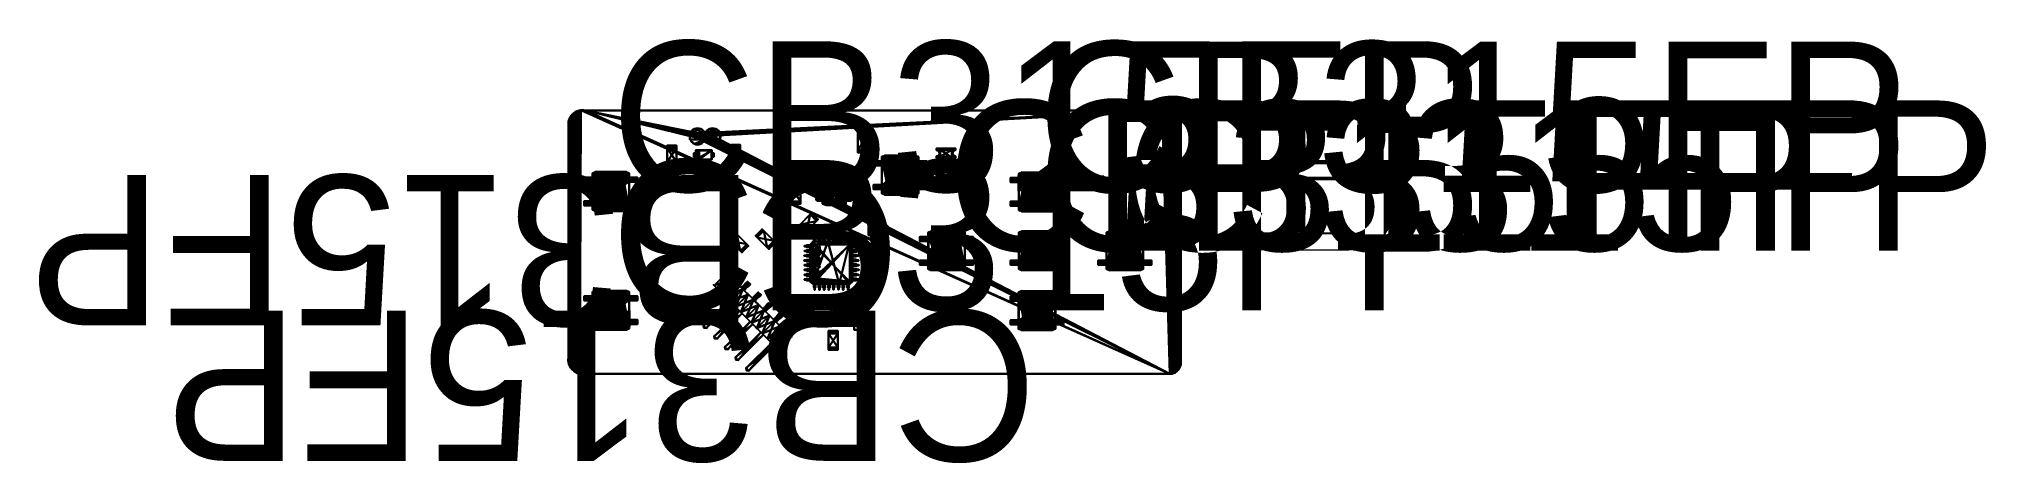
# Model space of a CAD drawing. Header units: inches. Extents: x 112.6 to 125.4, y 530.9 to 533.7.
import ezdxf

# ---------------------------------------------------------------- set-up
doc = ezdxf.new("R2010")
doc.units = ezdxf.units.IN
doc.header["$MEASUREMENT"] = 0
doc.layers.get('0').update_dxf_attribs({"true_color": 0xff5454})

# ---------------------------------------------------------------- blocks, each defined once
blk = doc.blocks.new('skpxI6tRR')
for p, q in [((0, 130, 43), (10, 157, 43)), ((10, 157), (0, 130)), ((30, 189, -39), (37, 197, -47)), ((37, 197, -51), (30, 189, -59)), ((32, 194, -49), (30, 189, -59)), ((30, 189, -39), (32, 194, -49)), ((30, 189, -59), (40, 194, -57)), ((39, 194, -41), (30, 189, -39)), ((30, 189, -59), (30, 189, -39)), ((30, 189, -59), (49, 189, -59)), ((30, 152, -59), (30, 189, -59)), ((30, 189, -39), (30, 152, -39)), ((49, 189, -39), (30, 189, -39)), ((49, 152, -39), (30, 152, -39)), ((30, 152, -39), (30, 128, -16)), ((49, 152, -59), (30, 152, -59)), ((40, 135, -56), (30, 152, -59)), ((30, 121, -46), (30, 152, -59)), ((30, 121, -46), (40, 135, -56)), ((37, 197, -51), (32, 194, -49)), ((32, 194, -49), (37, 197, -47)), ((37, 197, -47), (37, 197, -51)), ((37, 197, -51), (41, 197, -51)), ((40, 194, -57), (37, 197, -51)), ((41, 197, -47), (37, 197, -47)), ((37, 197, -47), (39, 194, -41)), ((41, 197, -47), (39, 194, -41)), ((39, 194, -41), (49, 189, -39)), ((41, 197, -51), (40, 194, -57)), ((40, 194, -57), (49, 189, -59)), ((49, 152, -59), (40, 135, -56)), ((49, 121, -46), (40, 135, -56)), ((41, 197, -51), (49, 189, -59)), ((49, 189, -39), (41, 197, -47)), ((41, 197, -51), (47, 195, -49)), ((41, 197, -47), (41, 197, -51)), ((41, 197, -47), (47, 195, -49)), ((47, 195, -49), (49, 189, -59)), ((49, 189, -39), (47, 195, -49)), ((49, 189, -59), (49, 152, -59)), ((49, 152, -39), (49, 189, -39)), ((49, 189, -39), (49, 189, -59)), ((49, 152, -39), (49, 128, -16)), ((49, 121, -46), (49, 152, -59)), ((69, 157, 43), (79, 130, 43)), ((79, 130), (69, 157)), ((89, 157, 43), (79, 130, 43)), ((89, 157), (79, 130)), ((108, 189, -39), (116, 197, -47)), ((116, 197, -51), (108, 189, -59)), ((110, 194, -49), (108, 189, -59)), ((108, 189, -39), (110, 194, -49)), ((108, 189, -59), (118, 194, -57)), ((118, 194, -41), (108, 189, -39)), ((108, 189, -39), (108, 189, -59)), ((108, 189, -59), (108, 152, -59)), ((108, 152, -39), (108, 189, -39)), ((128, 189, -59), (108, 189, -59)), ((128, 189, -39), (108, 189, -39)), ((108, 128, -16), (108, 152, -39)), ((108, 152, -59), (108, 121, -46)), ((108, 152, -39), (128, 152, -39)), ((128, 152, -59), (108, 152, -59)), ((118, 135, -56), (108, 152, -59)), ((108, 121, -46), (118, 135, -56)), ((116, 197, -51), (110, 194, -49)), ((110, 194, -49), (116, 197, -47)), ((116, 197, -47), (116, 197, -51)), ((116, 197, -51), (120, 197, -51)), ((118, 194, -57), (116, 197, -51)), ((120, 197, -47), (116, 197, -47)), ((116, 197, -47), (118, 194, -41)), ((120, 197, -51), (118, 194, -57)), ((120, 197, -47), (118, 194, -41)), ((118, 194, -57), (128, 189, -59)), ((118, 194, -41), (128, 189, -39)), ((128, 152, -59), (118, 135, -56)), ((128, 121, -46), (118, 135, -56)), ((120, 197, -51), (128, 189, -59)), ((128, 189, -39), (120, 197, -47)), ((120, 197, -47), (120, 197, -51)), ((120, 197, -51), (126, 195, -49)), ((120, 197, -47), (126, 195, -49)), ((126, 195, -49), (128, 189, -59)), ((128, 189, -39), (126, 195, -49)), ((128, 189, -39), (128, 152, -39)), ((128, 152, -59), (128, 189, -59)), ((128, 189, -59), (128, 189, -39)), ((128, 128, -16), (128, 152, -39)), ((128, 121, -46), (128, 152, -59)), ((157, 130), (148, 157)), ((148, 157, 43), (157, 130, 43)), ((167, 157), (157, 130)), ((167, 157, 43), (157, 130, 43)), ((187, 189, -39), (195, 197, -47)), ((195, 197, -51), (187, 189, -59)), ((189, 194, -49), (187, 189, -59)), ((187, 189, -39), (189, 194, -49)), ((187, 189, -59), (197, 194, -57)), ((197, 194, -41), (187, 189, -39)), ((187, 189, -59), (187, 189, -39)), ((187, 189, -59), (207, 189, -59)), ((187, 152, -59), (187, 189, -59)), ((187, 189, -39), (187, 152, -39)), ((207, 189, -39), (187, 189, -39)), ((207, 152, -39), (187, 152, -39)), ((187, 152, -39), (187, 128, -16)), ((197, 135, -56), (187, 152, -59)), ((187, 152, -59), (207, 152, -59)), ((187, 121, -46), (187, 152, -59)), ((187, 121, -46), (197, 135, -56)), ((195, 197, -51), (189, 194, -49)), ((189, 194, -49), (195, 197, -47)), ((195, 197, -47), (195, 197, -51)), ((195, 197, -51), (199, 197, -51)), ((197, 194, -57), (195, 197, -51)), ((199, 197, -47), (195, 197, -47)), ((195, 197, -47), (197, 194, -41)), ((199, 197, -51), (197, 194, -57)), ((199, 197, -47), (197, 194, -41)), ((197, 194, -57), (207, 189, -59)), ((197, 194, -41), (207, 189, -39)), ((207, 152, -59), (197, 135, -56)), ((207, 121, -46), (197, 135, -56)), ((199, 197, -51), (207, 189, -59)), ((207, 189, -39), (199, 197, -47)), ((199, 197, -47), (199, 197, -51)), ((199, 197, -51), (204, 195, -49)), ((199, 197, -47), (204, 195, -49)), ((204, 195, -49), (207, 189, -59)), ((207, 189, -39), (204, 195, -49)), ((207, 189, -39), (207, 152, -39)), ((207, 152, -59), (207, 189, -59)), ((207, 189, -59), (207, 189, -39)), ((207, 152, -59), (207, 121, -46)), ((207, 128, -16), (207, 152, -39)), ((226, 157, 43), (236, 130, 43)), ((236, 130), (226, 157)), ((236, 130, 43), (236, 28, 43)), ((236, 28), (236, 130)), ((0, 28, 43), (10, 0, 43)), ((0, 28), (10, 0)), ((10, 0, 43), (69, 0, 43)), ((10, 0), (10, 0, 43)), ((10, 0), (20, 0)), ((20, 0), (20, 22)), ((59, 22), (20, 22)), ((35, 122, 201), (30, 128, 185)), ((30, 128, 43), (30, 128, 185)), ((30, 128, 185), (49, 128, 185)), ((30, 128, 185), (30, 108, 185)), ((30, 128, -16), (49, 128, -16)), ((30, 128), (30, 128, -16)), ((30, 108, -16), (30, 121, -46)), ((30, 121, -46), (40, 112, -33)), ((30, 121, -46), (40, 117, -42)), ((49, 121, -46), (30, 121, -46)), ((30, 108, 185), (35, 114, 201)), ((40, 112, -33), (30, 108, -16)), ((30, 108, 185), (30, 108, 43)), ((49, 108, 185), (30, 108, 185)), ((30, 108, -16), (49, 108, -16)), ((30, 108, -16), (30, 108)), ((30, 49), (30, 49, -16)), ((30, 30, 185), (30, 49, 185)), ((30, 49, 185), (35, 43, 201)), ((49, 49, 185), (30, 49, 185)), ((49, 49, -16), (30, 49, -16)), ((30, 49, 185), (30, 49, 43)), ((39, 45, -35), (30, 49, -16)), ((30, 37, -46), (30, 49, -16)), ((30, 37, -46), (39, 45, -35)), ((30, 37, -46), (30, 6, -59)), ((30, 37, -46), (39, 25, -55)), ((49, 37, -46), (30, 37, -46)), ((30, 30, 185), (35, 35, 201)), ((30, 30, -16), (30, 30)), ((30, 6, -39), (30, 30, -16)), ((30, 30, 43), (49, 30, 43)), ((30, 30, 43), (30, 30, 185)), ((49, 30), (30, 30)), ((49, 30, 185), (30, 30, 185)), ((39, 22, -33), (30, 30, -16)), ((49, 30, -16), (30, 30, -16)), ((39, 25, -55), (30, 6, -59)), ((39, 22, -33), (30, 6, -39)), ((30, 6, -59), (30, -31, -59)), ((30, -31, -39), (30, 6, -39)), ((49, 6, -39), (30, 6, -39)), ((30, 6, -59), (49, 6, -59)), ((35, 114, 201), (35, 122, 201)), ((43, 122, 201), (35, 122, 201)), ((43, 114, 201), (35, 114, 201)), ((35, 35, 201), (35, 43, 201)), ((35, 43, 201), (43, 43, 201)), ((35, 35, 201), (43, 35, 201)), ((49, 49, -16), (39, 45, -35)), ((49, 37, -46), (39, 45, -35)), ((49, 37, -46), (39, 25, -55)), ((39, 22, -33), (49, 30, -16)), ((39, 25, -55), (49, 6, -59)), ((49, 6, -39), (39, 22, -33)), ((40, 112, -33), (49, 121, -46)), ((49, 121, -46), (40, 117, -42)), ((40, 117, -42), (40, 112, -33)), ((40, 112, -33), (49, 108, -16)), ((49, 128, 185), (43, 122, 201)), ((43, 122, 201), (43, 114, 201)), ((43, 114, 201), (49, 108, 185)), ((43, 43, 201), (49, 49, 185)), ((43, 43, 201), (43, 35, 201)), ((43, 35, 201), (49, 30, 185)), ((49, 128, 185), (49, 128, 43)), ((49, 128), (49, 128, -16)), ((49, 128, 185), (49, 108, 185)), ((49, 121, -46), (49, 108, -16)), ((49, 108, 43), (49, 108, 185)), ((49, 108, -16), (49, 108)), ((49, 49), (49, 49, -16)), ((49, 37, -46), (49, 49, -16)), ((49, 30, 185), (49, 49, 185)), ((49, 49, 185), (49, 49, 43)), ((49, 6, -59), (49, 37, -46)), ((49, 30, 43), (49, 30, 185)), ((49, 30), (49, 30, -16)), ((49, 30, -16), (49, 6, -39)), ((49, -31, -39), (49, 6, -39)), ((49, -31, -59), (49, 6, -59)), ((59, 0), (59, 22)), ((69, 0), (59, 0)), ((69, 0, 43), (79, 28, 43)), ((79, 28), (69, 0)), ((69, 0, 43), (69, 0)), ((89, 0), (79, 28)), ((79, 28, 43), (89, 0, 43)), ((89, 0, 43), (148, 0, 43)), ((98, 0), (89, 0)), ((89, 0, 43), (89, 0)), ((98, 22), (98, 0)), ((98, 22), (138, 22)), ((114, 122, 201), (108, 128, 185)), ((108, 128, 185), (108, 108, 185)), ((108, 128), (108, 128, -16)), ((108, 128, -16), (128, 128, -16)), ((108, 128, 185), (108, 128, 43)), ((108, 128, 185), (128, 128, 185)), ((108, 121, -46), (108, 108, -16)), ((108, 121, -46), (118, 112, -33)), ((108, 121, -46), (119, 117, -42)), ((128, 121, -46), (108, 121, -46)), ((108, 108, 185), (114, 114, 201)), ((118, 112, -33), (108, 108, -16)), ((108, 108, -16), (108, 108)), ((108, 108, 43), (108, 108, 185)), ((108, 108, 185), (128, 108, 185)), ((128, 108, -16), (108, 108, -16)), ((108, 30, 185), (108, 49, 185)), ((108, 49, 185), (108, 49, 43)), ((108, 49, -16), (108, 37, -46)), ((114, 43, 201), (108, 49, 185)), ((118, 45, -35), (108, 49, -16)), ((108, 49, -16), (128, 49, -16)), ((108, 49), (108, 49, -16)), ((128, 49, 185), (108, 49, 185)), ((108, 37, -46), (118, 45, -35)), ((108, 37, -46), (108, 6, -59)), ((108, 37, -46), (118, 25, -55)), ((128, 37, -46), (108, 37, -46)), ((114, 35, 201), (108, 30, 185)), ((128, 30), (108, 30)), ((108, 30), (108, 30, -16)), ((128, 30, 43), (108, 30, 43)), ((108, 30, 185), (108, 30, 43)), ((108, 30, -16), (108, 6, -39)), ((118, 22, -33), (108, 30, -16)), ((128, 30, 185), (108, 30, 185)), ((128, 30, -16), (108, 30, -16)), ((118, 25, -55), (108, 6, -59)), ((118, 22, -33), (108, 6, -39)), ((108, 6, -39), (128, 6, -39)), ((108, -31, -59), (108, 6, -59)), ((108, 6, -59), (128, 6, -59)), ((108, 6, -39), (108, -31, -39)), ((114, 114, 201), (114, 122, 201)), ((122, 122, 201), (114, 122, 201)), ((122, 114, 201), (114, 114, 201)), ((114, 43, 201), (122, 43, 201)), ((114, 43, 201), (114, 35, 201)), ((114, 35, 201), (122, 35, 201)), ((118, 112, -33), (128, 121, -46)), ((119, 117, -42), (118, 112, -33)), ((118, 112, -33), (128, 108, -16)), ((128, 49, -16), (118, 45, -35)), ((128, 37, -46), (118, 45, -35)), ((128, 37, -46), (118, 25, -55)), ((118, 22, -33), (128, 30, -16)), ((118, 25, -55), (128, 6, -59)), ((128, 6, -39), (118, 22, -33)), ((128, 121, -46), (119, 117, -42)), ((128, 128, 185), (122, 122, 201)), ((122, 122, 201), (122, 114, 201)), ((122, 114, 201), (128, 108, 185)), ((128, 49, 185), (122, 43, 201)), ((122, 43, 201), (122, 35, 201)), ((122, 35, 201), (128, 30, 185)), ((128, 108, 185), (128, 128, 185)), ((128, 128), (128, 128, -16)), ((128, 128, 185), (128, 128, 43)), ((128, 108, -16), (128, 121, -46)), ((128, 108), (128, 108, -16)), ((128, 108, 185), (128, 108, 43)), ((128, 49, 185), (128, 49, 43)), ((128, 30, 185), (128, 49, 185)), ((128, 37, -46), (128, 49, -16)), ((128, 49), (128, 49, -16)), ((128, 6, -59), (128, 37, -46)), ((128, 30, 43), (128, 30, 185)), ((128, 6, -39), (128, 30, -16)), ((128, 30), (128, 30, -16)), ((128, -31, -59), (128, 6, -59)), ((128, 6, -39), (128, -31, -39)), ((138, 0), (138, 22)), ((148, 0), (138, 0)), ((148, 0, 43), (157, 28, 43)), ((157, 28), (148, 0)), ((148, 0), (148, 0, 43)), ((157, 28, 43), (167, 0, 43)), ((167, 0), (157, 28)), ((226, 0, 43), (167, 0, 43)), ((177, 0), (167, 0)), ((167, 0), (167, 0, 43)), ((177, 22), (177, 0)), ((217, 22), (177, 22)), ((187, 128, -16), (187, 128)), ((207, 128, -16), (187, 128, -16)), ((187, 128, 185), (193, 122, 201)), ((207, 128, 185), (187, 128, 185)), ((187, 108, 185), (187, 128, 185)), ((187, 128, 185), (187, 128, 43)), ((187, 108, -16), (187, 121, -46)), ((187, 121, -46), (197, 112, -33)), ((187, 121, -46), (197, 117, -42)), ((207, 121, -46), (187, 121, -46)), ((187, 108, 185), (193, 114, 201)), ((197, 112, -33), (187, 108, -16)), ((187, 108, 185), (187, 108, 43)), ((187, 108), (187, 108, -16)), ((207, 108, 185), (187, 108, 185)), ((207, 108, -16), (187, 108, -16)), ((187, 49, 43), (187, 49, 185)), ((187, 30, 185), (187, 49, 185)), ((187, 49, -16), (187, 49)), ((207, 49, -16), (187, 49, -16)), ((187, 49, -16), (187, 37, -46)), ((193, 43, 201), (187, 49, 185)), ((187, 49, 185), (207, 49, 185)), ((197, 45, -35), (187, 49, -16)), ((187, 37, -46), (197, 45, -35)), ((187, 37, -46), (187, 6, -59)), ((187, 37, -46), (197, 25, -55)), ((207, 37, -46), (187, 37, -46)), ((187, 30, 185), (193, 35, 201)), ((187, 30, 43), (207, 30, 43)), ((187, 30), (207, 30)), ((187, 30, 43), (187, 30, 185)), ((187, 30, -16), (207, 30, -16)), ((207, 30, 185), (187, 30, 185)), ((187, 30, -16), (187, 30)), ((187, 30, -16), (187, 6, -39)), ((197, 22, -33), (187, 30, -16)), ((197, 25, -55), (187, 6, -59)), ((197, 22, -33), (187, 6, -39)), ((187, 6, -59), (187, -31, -59)), ((187, 6, -39), (207, 6, -39)), ((187, -31, -39), (187, 6, -39)), ((207, 6, -59), (187, 6, -59)), ((201, 122, 201), (193, 122, 201)), ((193, 122, 201), (193, 114, 201)), ((193, 114, 201), (201, 114, 201)), ((193, 35, 201), (193, 43, 201)), ((201, 43, 201), (193, 43, 201)), ((193, 35, 201), (201, 35, 201)), ((197, 112, -33), (207, 121, -46)), ((207, 121, -46), (197, 117, -42)), ((197, 117, -42), (197, 112, -33)), ((197, 112, -33), (207, 108, -16)), ((207, 49, -16), (197, 45, -35)), ((207, 37, -46), (197, 45, -35)), ((207, 37, -46), (197, 25, -55)), ((197, 22, -33), (207, 30, -16)), ((197, 25, -55), (207, 6, -59)), ((207, 6, -39), (197, 22, -33)), ((201, 122, 201), (207, 128, 185)), ((201, 114, 201), (201, 122, 201)), ((201, 114, 201), (207, 108, 185)), ((207, 49, 185), (201, 43, 201)), ((201, 43, 201), (201, 35, 201)), ((201, 35, 201), (207, 30, 185)), ((207, 128, -16), (207, 128)), ((207, 108, 185), (207, 128, 185)), ((207, 128, 185), (207, 128, 43)), ((207, 121, -46), (207, 108, -16)), ((207, 108, 43), (207, 108, 185)), ((207, 108), (207, 108, -16)), ((207, 49, 185), (207, 49, 43)), ((207, 30, 185), (207, 49, 185)), ((207, 49), (207, 49, -16)), ((207, 49, -16), (207, 37, -46)), ((207, 6, -59), (207, 37, -46)), ((207, 30, 185), (207, 30, 43)), ((207, 30, -16), (207, 30)), ((207, 6, -39), (207, 30, -16)), ((207, -31, -59), (207, 6, -59)), ((207, 6, -39), (207, -31, -39)), ((217, 0), (217, 22)), ((226, 0), (217, 0)), ((236, 28), (226, 0)), ((226, 0, 43), (236, 28, 43)), ((226, 0), (226, 0, 43)), ((236, 28, 43), (236, 28)), ((256, 0), (246, 0)), ((37, -39, -47), (30, -31, -39)), ((30, -31, -39), (32, -37, -49)), ((30, -31, -39), (30, -31, -59)), ((30, -31, -59), (32, -37, -49)), ((30, -31, -59), (37, -39, -51)), ((30, -31, -39), (49, -31, -39)), ((30, -31, -59), (39, -37, -57)), ((30, -31, -59), (49, -31, -59)), ((39, -37, -42), (30, -31, -39)), ((32, -37, -49), (37, -39, -47)), ((37, -39, -51), (32, -37, -49)), ((39, -37, -57), (37, -39, -51)), ((39, -37, -42), (37, -39, -47)), ((41, -39, -47), (37, -39, -47)), ((37, -39, -51), (41, -39, -51)), ((37, -39, -47), (37, -39, -51)), ((39, -37, -57), (49, -31, -59)), ((49, -31, -39), (39, -37, -42)), ((41, -39, -51), (39, -37, -57)), ((41, -39, -47), (39, -37, -42)), ((49, -31, -39), (41, -39, -47)), ((41, -39, -51), (49, -31, -59)), ((41, -39, -47), (47, -37, -49)), ((47, -37, -49), (41, -39, -51)), ((41, -39, -47), (41, -39, -51)), ((47, -37, -49), (49, -31, -39)), ((49, -31, -59), (47, -37, -49)), ((49, -31, -59), (49, -31, -39)), ((118, -37, -42), (108, -31, -39)), ((108, -31, -39), (116, -39, -47)), ((128, -31, -39), (108, -31, -39)), ((128, -31, -59), (108, -31, -59)), ((108, -31, -39), (111, -37, -49)), ((108, -31, -39), (108, -31, -59)), ((108, -31, -59), (111, -37, -49)), ((108, -31, -59), (116, -39, -51)), ((108, -31, -59), (118, -37, -57)), ((111, -37, -49), (116, -39, -51)), ((116, -39, -47), (111, -37, -49)), ((118, -37, -42), (116, -39, -47)), ((118, -37, -57), (116, -39, -51)), ((116, -39, -47), (120, -39, -47)), ((116, -39, -51), (116, -39, -47)), ((120, -39, -51), (116, -39, -51)), ((128, -31, -39), (118, -37, -42)), ((118, -37, -57), (128, -31, -59)), ((120, -39, -47), (118, -37, -42)), ((120, -39, -51), (118, -37, -57)), ((120, -39, -47), (128, -31, -39)), ((120, -39, -51), (128, -31, -59)), ((120, -39, -47), (125, -37, -49)), ((125, -37, -49), (120, -39, -51)), ((120, -39, -47), (120, -39, -51)), ((125, -37, -49), (128, -31, -39)), ((128, -31, -59), (125, -37, -49)), ((128, -31, -39), (128, -31, -59)), ((197, -37, -42), (187, -31, -39)), ((187, -31, -39), (195, -39, -47)), ((207, -31, -39), (187, -31, -39)), ((187, -31, -59), (187, -31, -39)), ((187, -31, -39), (189, -37, -49)), ((187, -31, -59), (189, -37, -49)), ((187, -31, -59), (195, -39, -51)), ((187, -31, -59), (197, -37, -57)), ((187, -31, -59), (207, -31, -59)), ((189, -37, -49), (195, -39, -51)), ((195, -39, -47), (189, -37, -49)), ((197, -37, -42), (195, -39, -47)), ((197, -37, -57), (195, -39, -51)), ((199, -39, -47), (195, -39, -47)), ((195, -39, -51), (199, -39, -51)), ((195, -39, -47), (195, -39, -51)), ((207, -31, -39), (197, -37, -42)), ((197, -37, -57), (207, -31, -59)), ((199, -39, -47), (197, -37, -42)), ((199, -39, -51), (197, -37, -57)), ((199, -39, -47), (207, -31, -39)), ((199, -39, -51), (207, -31, -59)), ((199, -39, -47), (204, -37, -49)), ((204, -37, -49), (199, -39, -51)), ((199, -39, -51), (199, -39, -47)), ((204, -37, -49), (207, -31, -39)), ((207, -31, -59), (204, -37, -49)), ((207, -31, -59), (207, -31, -39))]:
    blk.add_line(p, q)
at = {"color": 250, "true_color": 0x303235}
for p, q in [((0, 28), (0, 130)), ((0, 130, 43), (0, 130)), ((0, 28, 43), (0, 130, 43)), ((10, 157, 43), (69, 157, 43)), ((20, 157), (10, 157)), ((10, 157), (10, 157, 43)), ((20, 157, -16), (20, 146, -16)), ((20, 157), (20, 157, -16)), ((20, 136), (20, 157)), ((59, 157, -16), (20, 157, -16)), ((20, 146, -16), (20, 136)), ((59, 146, -16), (20, 146, -16)), ((20, 136), (59, 136)), ((59, 157), (59, 136)), ((59, 146, -16), (59, 157, -16)), ((59, 157, -16), (59, 157)), ((69, 157), (59, 157)), ((59, 136), (59, 146, -16)), ((69, 157), (69, 157, 43)), ((79, 130, 43), (79, 130)), ((148, 157, 43), (89, 157, 43)), ((89, 157), (98, 157)), ((89, 157), (89, 157, 43)), ((98, 157), (98, 136)), ((98, 157, -16), (98, 146, -16)), ((98, 157), (98, 157, -16)), ((138, 157, -16), (98, 157, -16)), ((98, 146, -16), (138, 146, -16)), ((98, 136), (98, 146, -16)), ((138, 136), (98, 136)), ((138, 157), (148, 157)), ((138, 136), (138, 157)), ((138, 146, -16), (138, 157, -16)), ((138, 157, -16), (138, 157)), ((138, 146, -16), (138, 136)), ((148, 157), (148, 157, 43)), ((157, 130), (157, 130, 43)), ((167, 157, 43), (167, 157)), ((226, 157, 43), (167, 157, 43)), ((177, 157), (167, 157)), ((177, 157, -16), (177, 146, -16)), ((177, 157), (177, 157, -16)), ((177, 136), (177, 157)), ((217, 157, -16), (177, 157, -16)), ((177, 146, -16), (177, 136)), ((177, 146, -16), (217, 146, -16)), ((217, 136), (177, 136)), ((217, 157), (217, 136)), ((217, 146, -16), (217, 157, -16)), ((217, 157, -16), (217, 157)), ((226, 157), (217, 157)), ((217, 146, -16), (217, 136)), ((226, 157), (226, 157, 43)), ((236, 130), (236, 130, 43)), ((0, 28), (0, 28, 43)), ((20, 22), (20, 12, -16)), ((20, 12, -16), (20, 0, -16)), ((20, 12, -16), (59, 12, -16)), ((20, 0, -16), (20, 0)), ((20, 0, -16), (59, 0, -16)), ((49, 128, 43), (30, 128, 43)), ((30, 128), (49, 128)), ((30, 108, 43), (30, 128, 43)), ((30, 128), (30, 108)), ((49, 108, 43), (30, 108, 43)), ((30, 108), (49, 108)), ((30, 30), (30, 49)), ((30, 49), (49, 49)), ((30, 30, 43), (30, 49, 43)), ((30, 49, 43), (49, 49, 43)), ((49, 108, 43), (49, 128, 43)), ((49, 108), (49, 128)), ((49, 49), (49, 30)), ((49, 49, 43), (49, 30, 43)), ((59, 12, -16), (59, 22)), ((59, 0, -16), (59, 12, -16)), ((59, 0), (59, 0, -16)), ((79, 28), (79, 28, 43)), ((98, 12, -16), (98, 22)), ((98, 12, -16), (98, 0, -16)), ((138, 12, -16), (98, 12, -16)), ((138, 0, -16), (98, 0, -16)), ((98, 0), (98, 0, -16)), ((108, 108), (108, 128)), ((108, 128), (128, 128)), ((108, 128, 43), (108, 108, 43)), ((128, 128, 43), (108, 128, 43)), ((108, 108), (128, 108)), ((128, 108, 43), (108, 108, 43)), ((128, 49, 43), (108, 49, 43)), ((108, 30, 43), (108, 49, 43)), ((128, 49), (108, 49)), ((108, 49), (108, 30)), ((128, 128), (128, 108)), ((128, 128, 43), (128, 108, 43)), ((128, 30, 43), (128, 49, 43)), ((128, 30), (128, 49)), ((138, 22), (138, 12, -16)), ((138, 12, -16), (138, 0, -16)), ((138, 0, -16), (138, 0)), ((157, 28, 43), (157, 28)), ((177, 22), (177, 12, -16)), ((177, 12, -16), (177, 0, -16)), ((217, 12, -16), (177, 12, -16)), ((177, 0, -16), (177, 0)), ((217, 0, -16), (177, 0, -16)), ((187, 128), (207, 128)), ((187, 128), (187, 108)), ((187, 128, 43), (187, 108, 43)), ((207, 128, 43), (187, 128, 43)), ((207, 108), (187, 108)), ((187, 108, 43), (207, 108, 43)), ((187, 49), (187, 30)), ((207, 49), (187, 49)), ((187, 49, 43), (207, 49, 43)), ((187, 49, 43), (187, 30, 43)), ((207, 128), (207, 108)), ((207, 128, 43), (207, 108, 43)), ((207, 30, 43), (207, 49, 43)), ((207, 30), (207, 49)), ((217, 12, -16), (217, 22)), ((217, 0, -16), (217, 12, -16)), ((217, 0), (217, 0, -16))]:
    blk.add_line(p, q, dxfattribs=at)
mesh = blk.add_polyface(dxfattribs=at)
corners = [(10, 157, 43), (0, 130), (0, 130, 43), (10, 157)]
mesh.append_faces([[corners[k] for k in face] for face in [(0, 1, 2), (1, 0, 3)]], dxfattribs={"vtx0": -1, "color": 250})
mesh = blk.add_polyface(dxfattribs=at)
corners = [(10, 0, 43), (0, 130, 43), (0, 28, 43), (10, 157, 43), (69, 0, 43), (69, 157, 43), (79, 28, 43), (79, 130, 43), (89, 0, 43), (89, 157, 43), (148, 0, 43), (148, 157, 43), (157, 28, 43), (157, 130, 43), (167, 0, 43), (167, 157, 43), (226, 0, 43), (226, 157, 43), (236, 28, 43), (236, 130, 43)]
mesh.append_faces([[corners[k] for k in face] for face in [(0, 1, 2), (17, 18, 19)]], dxfattribs={"vtx0": -1, "color": 250})
mesh.append_faces([[corners[k] for k in face] for face in [(1, 0, 3), (3, 4, 5), (5, 6, 7), (7, 8, 9), (9, 10, 11), (11, 12, 13), (13, 14, 15), (15, 16, 17)]], dxfattribs={"vtx0": -1, "vtx1": -1, "color": 250})
mesh.append_faces([[corners[k] for k in face] for face in [(3, 0, 4), (5, 4, 6), (7, 6, 8), (9, 8, 10), (11, 10, 12), (13, 12, 14), (15, 14, 16), (17, 16, 18)]], dxfattribs={"vtx0": -1, "vtx2": -1, "color": 250})
mesh = blk.add_polyface(dxfattribs=at)
corners = [(226, 157), (217, 136), (217, 157), (217, 22), (217, 0), (226, 0), (236, 130), (236, 28), (177, 22), (177, 136), (148, 157), (138, 136), (138, 157), (138, 22), (138, 0), (148, 0), (157, 130), (157, 28), (167, 157), (167, 0), (177, 157), (177, 0), (98, 22), (98, 136), (69, 157), (59, 136), (59, 157), (59, 22), (59, 0), (69, 0), (79, 130), (79, 28), (89, 157), (89, 0), (98, 157), (98, 0), (20, 22), (20, 136), (10, 157), (0, 28), (0, 130), (10, 0), (20, 157), (20, 0)]
mesh.append_faces([[corners[k] for k in face] for face in [(0, 1, 2), (5, 6, 7), (10, 11, 12), (24, 25, 26), (38, 39, 40)]], dxfattribs={"vtx0": -1, "color": 250})
mesh.append_faces([[corners[k] for k in face] for face in [(3, 0, 4), (4, 0, 5), (1, 8, 9), (8, 1, 3), (13, 10, 14), (14, 10, 15), (15, 16, 17), (17, 18, 19), (19, 20, 21), (21, 9, 8), (11, 22, 23), (22, 11, 13), (27, 24, 28), (28, 24, 29), (29, 30, 31), (31, 32, 33), (33, 34, 35), (35, 23, 22), (25, 36, 37), (36, 25, 27), (39, 38, 41), (41, 42, 43), (43, 37, 36)]], dxfattribs={"vtx0": -1, "vtx1": -1, "color": 250})
mesh.append_faces([[corners[k] for k in face] for face in [(1, 0, 3), (11, 10, 13), (25, 24, 27)]], dxfattribs={"vtx0": -1, "vtx1": -1, "vtx2": -1, "color": 250})
mesh.append_faces([[corners[k] for k in face] for face in [(5, 0, 6), (15, 10, 16), (17, 16, 18), (19, 18, 20), (21, 20, 9), (29, 24, 30), (31, 30, 32), (33, 32, 34), (35, 34, 23), (41, 38, 42), (43, 42, 37)]], dxfattribs={"vtx0": -1, "vtx2": -1, "color": 250})
mesh = blk.add_polyface(dxfattribs=at)
corners = [(0, 130, 43), (0, 28), (0, 28, 43), (0, 130)]
mesh.append_faces([[corners[k] for k in face] for face in [(0, 1, 2), (1, 0, 3)]], dxfattribs={"vtx0": -1, "color": 250})
mesh = blk.add_polyface(dxfattribs=at)
corners = [(10, 157, 43), (20, 157), (10, 157), (59, 157), (69, 157), (69, 157, 43), (59, 157, -16), (20, 157, -16)]
mesh.append_faces([[corners[k] for k in face] for face in [(0, 1, 2), (4, 0, 5), (1, 6, 7)]], dxfattribs={"vtx0": -1, "color": 250})
mesh.append_faces([[corners[k] for k in face] for face in [(3, 0, 4), (6, 1, 3)]], dxfattribs={"vtx0": -1, "vtx1": -1, "color": 250})
mesh.append_faces([[corners[k] for k in face] for face in [(1, 0, 3)]], dxfattribs={"vtx0": -1, "vtx1": -1, "vtx2": -1, "color": 250})
mesh = blk.add_polyface(dxfattribs=at)
corners = [(20, 157), (20, 146, -16), (20, 136), (20, 157, -16)]
mesh.append_faces([[corners[k] for k in face] for face in [(0, 1, 2), (1, 0, 3)]], dxfattribs={"vtx0": -1, "color": 250})
mesh = blk.add_polyface(dxfattribs=at)
corners = [(59, 157, -16), (20, 146, -16), (20, 157, -16), (59, 146, -16)]
mesh.append_faces([[corners[k] for k in face] for face in [(0, 1, 2), (1, 0, 3)]], dxfattribs={"vtx0": -1, "color": 250})
mesh = blk.add_polyface(dxfattribs=at)
corners = [(59, 136), (20, 146, -16), (59, 146, -16), (20, 136)]
mesh.append_faces([[corners[k] for k in face] for face in [(0, 1, 2), (1, 0, 3)]], dxfattribs={"vtx0": -1, "color": 250})
mesh = blk.add_polyface()
corners = [(30, 189, -39), (37, 197, -47), (32, 194, -49)]
mesh.append_faces([[corners[k] for k in face] for face in [(0, 1, 2)]])
mesh = blk.add_polyface()
corners = [(32, 194, -49), (37, 197, -51), (30, 189, -59)]
mesh.append_faces([[corners[k] for k in face] for face in [(0, 1, 2)]])
mesh = blk.add_polyface()
corners = [(37, 197, -51), (40, 194, -57), (30, 189, -59)]
mesh.append_faces([[corners[k] for k in face] for face in [(0, 1, 2)]])
mesh = blk.add_polyface()
corners = [(30, 189, -39), (39, 194, -41), (37, 197, -47)]
mesh.append_faces([[corners[k] for k in face] for face in [(0, 1, 2)]])
mesh = blk.add_polyface()
corners = [(32, 194, -49), (30, 189, -59), (30, 189, -39)]
mesh.append_faces([[corners[k] for k in face] for face in [(0, 1, 2)]])
mesh = blk.add_polyface()
corners = [(49, 189, -59), (30, 189, -59), (40, 194, -57)]
mesh.append_faces([[corners[k] for k in face] for face in [(0, 1, 2)]])
mesh = blk.add_polyface()
corners = [(49, 189, -39), (39, 194, -41), (30, 189, -39)]
mesh.append_faces([[corners[k] for k in face] for face in [(0, 1, 2)]])
mesh = blk.add_polyface()
corners = [(49, 189, -59), (30, 152, -59), (30, 189, -59), (49, 152, -59)]
mesh.append_faces([[corners[k] for k in face] for face in [(0, 1, 2), (1, 0, 3)]], dxfattribs={"vtx0": -1})
mesh = blk.add_polyface()
corners = [(49, 152, -39), (30, 189, -39), (30, 152, -39), (49, 189, -39)]
mesh.append_faces([[corners[k] for k in face] for face in [(0, 1, 2), (1, 0, 3)]], dxfattribs={"vtx0": -1})
mesh = blk.add_polyface()
corners = [(30, 128), (30, 108, -16), (30, 108), (30, 121, -46), (30, 128, -16), (30, 152, -59), (30, 152, -39), (30, 189, -39), (30, 189, -59)]
mesh.append_faces([[corners[k] for k in face] for face in [(0, 1, 2), (5, 7, 8)]], dxfattribs={"vtx0": -1})
mesh.append_faces([[corners[k] for k in face] for face in [(1, 0, 3), (3, 4, 5)]], dxfattribs={"vtx0": -1, "vtx1": -1})
mesh.append_faces([[corners[k] for k in face] for face in [(3, 0, 4), (5, 4, 6), (5, 6, 7)]], dxfattribs={"vtx0": -1, "vtx2": -1})
mesh = blk.add_polyface()
corners = [(49, 128, -16), (30, 152, -39), (30, 128, -16), (49, 152, -39)]
mesh.append_faces([[corners[k] for k in face] for face in [(0, 1, 2), (1, 0, 3)]], dxfattribs={"vtx0": -1})
mesh = blk.add_polyface()
corners = [(49, 152, -59), (40, 135, -56), (30, 152, -59)]
mesh.append_faces([[corners[k] for k in face] for face in [(0, 1, 2)]])
mesh = blk.add_polyface()
corners = [(40, 135, -56), (30, 121, -46), (30, 152, -59)]
mesh.append_faces([[corners[k] for k in face] for face in [(0, 1, 2)]])
mesh = blk.add_polyface()
corners = [(49, 121, -46), (30, 121, -46), (40, 135, -56)]
mesh.append_faces([[corners[k] for k in face] for face in [(0, 1, 2)]])
mesh = blk.add_polyface()
corners = [(37, 197, -47), (37, 197, -51), (32, 194, -49)]
mesh.append_faces([[corners[k] for k in face] for face in [(0, 1, 2)]])
mesh = blk.add_polyface()
corners = [(41, 197, -51), (40, 194, -57), (37, 197, -51)]
mesh.append_faces([[corners[k] for k in face] for face in [(0, 1, 2)]])
mesh = blk.add_polyface()
corners = [(39, 194, -41), (41, 197, -47), (37, 197, -47)]
mesh.append_faces([[corners[k] for k in face] for face in [(0, 1, 2)]])
mesh = blk.add_polyface()
corners = [(37, 197, -47), (41, 197, -51), (37, 197, -51), (41, 197, -47)]
mesh.append_faces([[corners[k] for k in face] for face in [(0, 1, 2), (1, 0, 3)]], dxfattribs={"vtx0": -1})
mesh = blk.add_polyface()
corners = [(49, 189, -39), (41, 197, -47), (39, 194, -41)]
mesh.append_faces([[corners[k] for k in face] for face in [(0, 1, 2)]])
mesh = blk.add_polyface()
corners = [(41, 197, -51), (49, 189, -59), (40, 194, -57)]
mesh.append_faces([[corners[k] for k in face] for face in [(0, 1, 2)]])
mesh = blk.add_polyface()
corners = [(49, 121, -46), (40, 135, -56), (49, 152, -59)]
mesh.append_faces([[corners[k] for k in face] for face in [(0, 1, 2)]])
mesh = blk.add_polyface()
corners = [(47, 195, -49), (49, 189, -59), (41, 197, -51)]
mesh.append_faces([[corners[k] for k in face] for face in [(0, 1, 2)]])
mesh = blk.add_polyface()
corners = [(41, 197, -47), (47, 195, -49), (41, 197, -51)]
mesh.append_faces([[corners[k] for k in face] for face in [(0, 1, 2)]])
mesh = blk.add_polyface()
corners = [(49, 189, -39), (47, 195, -49), (41, 197, -47)]
mesh.append_faces([[corners[k] for k in face] for face in [(0, 1, 2)]])
mesh = blk.add_polyface()
corners = [(47, 195, -49), (49, 189, -39), (49, 189, -59)]
mesh.append_faces([[corners[k] for k in face] for face in [(0, 1, 2)]])
mesh = blk.add_polyface()
corners = [(49, 152, -59), (49, 128, -16), (49, 121, -46), (49, 152, -39), (49, 189, -59), (49, 189, -39), (49, 108), (49, 108, -16), (49, 128)]
mesh.append_faces([[corners[k] for k in face] for face in [(3, 4, 5), (2, 6, 7)]], dxfattribs={"vtx0": -1})
mesh.append_faces([[corners[k] for k in face] for face in [(0, 1, 2), (1, 0, 3), (6, 2, 8), (8, 2, 1)]], dxfattribs={"vtx0": -1, "vtx1": -1})
mesh.append_faces([[corners[k] for k in face] for face in [(3, 0, 4)]], dxfattribs={"vtx0": -1, "vtx2": -1})
mesh = blk.add_polyface(dxfattribs=at)
corners = [(59, 146, -16), (59, 157), (59, 136), (59, 157, -16)]
mesh.append_faces([[corners[k] for k in face] for face in [(0, 1, 2), (1, 0, 3)]], dxfattribs={"vtx0": -1, "color": 250})
mesh = blk.add_polyface(dxfattribs=at)
corners = [(69, 157), (79, 130, 43), (79, 130), (69, 157, 43)]
mesh.append_faces([[corners[k] for k in face] for face in [(0, 1, 2), (1, 0, 3)]], dxfattribs={"vtx0": -1, "color": 250})
mesh = blk.add_polyface(dxfattribs=at)
corners = [(89, 157, 43), (79, 130), (79, 130, 43), (89, 157)]
mesh.append_faces([[corners[k] for k in face] for face in [(0, 1, 2), (1, 0, 3)]], dxfattribs={"vtx0": -1, "color": 250})
mesh = blk.add_polyface(dxfattribs=at)
corners = [(89, 157, 43), (98, 157), (89, 157), (138, 157), (148, 157), (148, 157, 43), (138, 157, -16), (98, 157, -16)]
mesh.append_faces([[corners[k] for k in face] for face in [(0, 1, 2), (4, 0, 5), (1, 6, 7)]], dxfattribs={"vtx0": -1, "color": 250})
mesh.append_faces([[corners[k] for k in face] for face in [(3, 0, 4), (6, 1, 3)]], dxfattribs={"vtx0": -1, "vtx1": -1, "color": 250})
mesh.append_faces([[corners[k] for k in face] for face in [(1, 0, 3)]], dxfattribs={"vtx0": -1, "vtx1": -1, "vtx2": -1, "color": 250})
mesh = blk.add_polyface(dxfattribs=at)
corners = [(98, 157), (98, 146, -16), (98, 136), (98, 157, -16)]
mesh.append_faces([[corners[k] for k in face] for face in [(0, 1, 2), (1, 0, 3)]], dxfattribs={"vtx0": -1, "color": 250})
mesh = blk.add_polyface(dxfattribs=at)
corners = [(138, 157, -16), (98, 146, -16), (98, 157, -16), (138, 146, -16)]
mesh.append_faces([[corners[k] for k in face] for face in [(0, 1, 2), (1, 0, 3)]], dxfattribs={"vtx0": -1, "color": 250})
mesh = blk.add_polyface(dxfattribs=at)
corners = [(138, 136), (98, 146, -16), (138, 146, -16), (98, 136)]
mesh.append_faces([[corners[k] for k in face] for face in [(0, 1, 2), (1, 0, 3)]], dxfattribs={"vtx0": -1, "color": 250})
mesh = blk.add_polyface()
corners = [(108, 189, -39), (116, 197, -47), (110, 194, -49)]
mesh.append_faces([[corners[k] for k in face] for face in [(0, 1, 2)]])
mesh = blk.add_polyface()
corners = [(110, 194, -49), (116, 197, -51), (108, 189, -59)]
mesh.append_faces([[corners[k] for k in face] for face in [(0, 1, 2)]])
mesh = blk.add_polyface()
corners = [(116, 197, -51), (118, 194, -57), (108, 189, -59)]
mesh.append_faces([[corners[k] for k in face] for face in [(0, 1, 2)]])
mesh = blk.add_polyface()
corners = [(108, 189, -39), (118, 194, -41), (116, 197, -47)]
mesh.append_faces([[corners[k] for k in face] for face in [(0, 1, 2)]])
mesh = blk.add_polyface()
corners = [(110, 194, -49), (108, 189, -59), (108, 189, -39)]
mesh.append_faces([[corners[k] for k in face] for face in [(0, 1, 2)]])
mesh = blk.add_polyface()
corners = [(128, 189, -59), (108, 189, -59), (118, 194, -57)]
mesh.append_faces([[corners[k] for k in face] for face in [(0, 1, 2)]])
mesh = blk.add_polyface()
corners = [(128, 189, -39), (118, 194, -41), (108, 189, -39)]
mesh.append_faces([[corners[k] for k in face] for face in [(0, 1, 2)]])
mesh = blk.add_polyface()
corners = [(108, 128), (108, 108, -16), (108, 108), (108, 121, -46), (108, 128, -16), (108, 152, -59), (108, 152, -39), (108, 189, -39), (108, 189, -59)]
mesh.append_faces([[corners[k] for k in face] for face in [(0, 1, 2), (5, 7, 8)]], dxfattribs={"vtx0": -1})
mesh.append_faces([[corners[k] for k in face] for face in [(1, 0, 3), (3, 4, 5)]], dxfattribs={"vtx0": -1, "vtx1": -1})
mesh.append_faces([[corners[k] for k in face] for face in [(3, 0, 4), (5, 4, 6), (5, 6, 7)]], dxfattribs={"vtx0": -1, "vtx2": -1})
mesh = blk.add_polyface()
corners = [(128, 152, -39), (108, 189, -39), (108, 152, -39), (128, 189, -39)]
mesh.append_faces([[corners[k] for k in face] for face in [(0, 1, 2), (1, 0, 3)]], dxfattribs={"vtx0": -1})
mesh = blk.add_polyface()
corners = [(128, 189, -59), (108, 152, -59), (108, 189, -59), (128, 152, -59)]
mesh.append_faces([[corners[k] for k in face] for face in [(0, 1, 2), (1, 0, 3)]], dxfattribs={"vtx0": -1})
mesh = blk.add_polyface()
corners = [(128, 128, -16), (108, 152, -39), (108, 128, -16), (128, 152, -39)]
mesh.append_faces([[corners[k] for k in face] for face in [(0, 1, 2), (1, 0, 3)]], dxfattribs={"vtx0": -1})
mesh = blk.add_polyface()
corners = [(128, 152, -59), (118, 135, -56), (108, 152, -59)]
mesh.append_faces([[corners[k] for k in face] for face in [(0, 1, 2)]])
mesh = blk.add_polyface()
corners = [(118, 135, -56), (108, 121, -46), (108, 152, -59)]
mesh.append_faces([[corners[k] for k in face] for face in [(0, 1, 2)]])
mesh = blk.add_polyface()
corners = [(128, 121, -46), (108, 121, -46), (118, 135, -56)]
mesh.append_faces([[corners[k] for k in face] for face in [(0, 1, 2)]])
mesh = blk.add_polyface()
corners = [(116, 197, -47), (116, 197, -51), (110, 194, -49)]
mesh.append_faces([[corners[k] for k in face] for face in [(0, 1, 2)]])
mesh = blk.add_polyface()
corners = [(120, 197, -51), (118, 194, -57), (116, 197, -51)]
mesh.append_faces([[corners[k] for k in face] for face in [(0, 1, 2)]])
mesh = blk.add_polyface()
corners = [(118, 194, -41), (120, 197, -47), (116, 197, -47)]
mesh.append_faces([[corners[k] for k in face] for face in [(0, 1, 2)]])
mesh = blk.add_polyface()
corners = [(116, 197, -47), (120, 197, -51), (116, 197, -51), (120, 197, -47)]
mesh.append_faces([[corners[k] for k in face] for face in [(0, 1, 2), (1, 0, 3)]], dxfattribs={"vtx0": -1})
mesh = blk.add_polyface()
corners = [(120, 197, -51), (128, 189, -59), (118, 194, -57)]
mesh.append_faces([[corners[k] for k in face] for face in [(0, 1, 2)]])
mesh = blk.add_polyface()
corners = [(128, 189, -39), (120, 197, -47), (118, 194, -41)]
mesh.append_faces([[corners[k] for k in face] for face in [(0, 1, 2)]])
mesh = blk.add_polyface()
corners = [(128, 121, -46), (118, 135, -56), (128, 152, -59)]
mesh.append_faces([[corners[k] for k in face] for face in [(0, 1, 2)]])
mesh = blk.add_polyface()
corners = [(126, 195, -49), (128, 189, -59), (120, 197, -51)]
mesh.append_faces([[corners[k] for k in face] for face in [(0, 1, 2)]])
mesh = blk.add_polyface()
corners = [(120, 197, -47), (126, 195, -49), (120, 197, -51)]
mesh.append_faces([[corners[k] for k in face] for face in [(0, 1, 2)]])
mesh = blk.add_polyface()
corners = [(128, 189, -39), (126, 195, -49), (120, 197, -47)]
mesh.append_faces([[corners[k] for k in face] for face in [(0, 1, 2)]])
mesh = blk.add_polyface()
corners = [(126, 195, -49), (128, 189, -39), (128, 189, -59)]
mesh.append_faces([[corners[k] for k in face] for face in [(0, 1, 2)]])
mesh = blk.add_polyface()
corners = [(128, 152, -59), (128, 128, -16), (128, 121, -46), (128, 152, -39), (128, 189, -59), (128, 189, -39), (128, 108), (128, 108, -16), (128, 128)]
mesh.append_faces([[corners[k] for k in face] for face in [(3, 4, 5), (2, 6, 7)]], dxfattribs={"vtx0": -1})
mesh.append_faces([[corners[k] for k in face] for face in [(0, 1, 2), (1, 0, 3), (6, 2, 8), (8, 2, 1)]], dxfattribs={"vtx0": -1, "vtx1": -1})
mesh.append_faces([[corners[k] for k in face] for face in [(3, 0, 4)]], dxfattribs={"vtx0": -1, "vtx2": -1})
mesh = blk.add_polyface(dxfattribs=at)
corners = [(138, 146, -16), (138, 157), (138, 136), (138, 157, -16)]
mesh.append_faces([[corners[k] for k in face] for face in [(0, 1, 2), (1, 0, 3)]], dxfattribs={"vtx0": -1, "color": 250})
mesh = blk.add_polyface(dxfattribs=at)
corners = [(148, 157), (157, 130, 43), (157, 130), (148, 157, 43)]
mesh.append_faces([[corners[k] for k in face] for face in [(0, 1, 2), (1, 0, 3)]], dxfattribs={"vtx0": -1, "color": 250})
mesh = blk.add_polyface(dxfattribs=at)
corners = [(167, 157, 43), (157, 130), (157, 130, 43), (167, 157)]
mesh.append_faces([[corners[k] for k in face] for face in [(0, 1, 2), (1, 0, 3)]], dxfattribs={"vtx0": -1, "color": 250})
mesh = blk.add_polyface(dxfattribs=at)
corners = [(167, 157, 43), (177, 157), (167, 157), (217, 157), (226, 157), (226, 157, 43), (217, 157, -16), (177, 157, -16)]
mesh.append_faces([[corners[k] for k in face] for face in [(0, 1, 2), (4, 0, 5), (1, 6, 7)]], dxfattribs={"vtx0": -1, "color": 250})
mesh.append_faces([[corners[k] for k in face] for face in [(3, 0, 4), (6, 1, 3)]], dxfattribs={"vtx0": -1, "vtx1": -1, "color": 250})
mesh.append_faces([[corners[k] for k in face] for face in [(1, 0, 3)]], dxfattribs={"vtx0": -1, "vtx1": -1, "vtx2": -1, "color": 250})
mesh = blk.add_polyface(dxfattribs=at)
corners = [(177, 157), (177, 146, -16), (177, 136), (177, 157, -16)]
mesh.append_faces([[corners[k] for k in face] for face in [(0, 1, 2), (1, 0, 3)]], dxfattribs={"vtx0": -1, "color": 250})
mesh = blk.add_polyface(dxfattribs=at)
corners = [(217, 157, -16), (177, 146, -16), (177, 157, -16), (217, 146, -16)]
mesh.append_faces([[corners[k] for k in face] for face in [(0, 1, 2), (1, 0, 3)]], dxfattribs={"vtx0": -1, "color": 250})
mesh = blk.add_polyface(dxfattribs=at)
corners = [(217, 136), (177, 146, -16), (217, 146, -16), (177, 136)]
mesh.append_faces([[corners[k] for k in face] for face in [(0, 1, 2), (1, 0, 3)]], dxfattribs={"vtx0": -1, "color": 250})
mesh = blk.add_polyface()
corners = [(187, 189, -39), (195, 197, -47), (189, 194, -49)]
mesh.append_faces([[corners[k] for k in face] for face in [(0, 1, 2)]])
mesh = blk.add_polyface()
corners = [(189, 194, -49), (195, 197, -51), (187, 189, -59)]
mesh.append_faces([[corners[k] for k in face] for face in [(0, 1, 2)]])
mesh = blk.add_polyface()
corners = [(195, 197, -51), (197, 194, -57), (187, 189, -59)]
mesh.append_faces([[corners[k] for k in face] for face in [(0, 1, 2)]])
mesh = blk.add_polyface()
corners = [(187, 189, -39), (197, 194, -41), (195, 197, -47)]
mesh.append_faces([[corners[k] for k in face] for face in [(0, 1, 2)]])
mesh = blk.add_polyface()
corners = [(189, 194, -49), (187, 189, -59), (187, 189, -39)]
mesh.append_faces([[corners[k] for k in face] for face in [(0, 1, 2)]])
mesh = blk.add_polyface()
corners = [(207, 189, -59), (187, 189, -59), (197, 194, -57)]
mesh.append_faces([[corners[k] for k in face] for face in [(0, 1, 2)]])
mesh = blk.add_polyface()
corners = [(207, 189, -39), (197, 194, -41), (187, 189, -39)]
mesh.append_faces([[corners[k] for k in face] for face in [(0, 1, 2)]])
mesh = blk.add_polyface()
corners = [(207, 189, -59), (187, 152, -59), (187, 189, -59), (207, 152, -59)]
mesh.append_faces([[corners[k] for k in face] for face in [(0, 1, 2), (1, 0, 3)]], dxfattribs={"vtx0": -1})
mesh = blk.add_polyface()
corners = [(207, 152, -39), (187, 189, -39), (187, 152, -39), (207, 189, -39)]
mesh.append_faces([[corners[k] for k in face] for face in [(0, 1, 2), (1, 0, 3)]], dxfattribs={"vtx0": -1})
mesh = blk.add_polyface()
corners = [(187, 128), (187, 108, -16), (187, 108), (187, 121, -46), (187, 128, -16), (187, 152, -59), (187, 152, -39), (187, 189, -39), (187, 189, -59)]
mesh.append_faces([[corners[k] for k in face] for face in [(0, 1, 2), (5, 7, 8)]], dxfattribs={"vtx0": -1})
mesh.append_faces([[corners[k] for k in face] for face in [(1, 0, 3), (3, 4, 5)]], dxfattribs={"vtx0": -1, "vtx1": -1})
mesh.append_faces([[corners[k] for k in face] for face in [(3, 0, 4), (5, 4, 6), (5, 6, 7)]], dxfattribs={"vtx0": -1, "vtx2": -1})
mesh = blk.add_polyface()
corners = [(207, 128, -16), (187, 152, -39), (187, 128, -16), (207, 152, -39)]
mesh.append_faces([[corners[k] for k in face] for face in [(0, 1, 2), (1, 0, 3)]], dxfattribs={"vtx0": -1})
mesh = blk.add_polyface()
corners = [(207, 152, -59), (197, 135, -56), (187, 152, -59)]
mesh.append_faces([[corners[k] for k in face] for face in [(0, 1, 2)]])
mesh = blk.add_polyface()
corners = [(197, 135, -56), (187, 121, -46), (187, 152, -59)]
mesh.append_faces([[corners[k] for k in face] for face in [(0, 1, 2)]])
mesh = blk.add_polyface()
corners = [(207, 121, -46), (187, 121, -46), (197, 135, -56)]
mesh.append_faces([[corners[k] for k in face] for face in [(0, 1, 2)]])
mesh = blk.add_polyface()
corners = [(195, 197, -47), (195, 197, -51), (189, 194, -49)]
mesh.append_faces([[corners[k] for k in face] for face in [(0, 1, 2)]])
mesh = blk.add_polyface()
corners = [(199, 197, -51), (197, 194, -57), (195, 197, -51)]
mesh.append_faces([[corners[k] for k in face] for face in [(0, 1, 2)]])
mesh = blk.add_polyface()
corners = [(197, 194, -41), (199, 197, -47), (195, 197, -47)]
mesh.append_faces([[corners[k] for k in face] for face in [(0, 1, 2)]])
mesh = blk.add_polyface()
corners = [(195, 197, -47), (199, 197, -51), (195, 197, -51), (199, 197, -47)]
mesh.append_faces([[corners[k] for k in face] for face in [(0, 1, 2), (1, 0, 3)]], dxfattribs={"vtx0": -1})
mesh = blk.add_polyface()
corners = [(199, 197, -51), (207, 189, -59), (197, 194, -57)]
mesh.append_faces([[corners[k] for k in face] for face in [(0, 1, 2)]])
mesh = blk.add_polyface()
corners = [(207, 189, -39), (199, 197, -47), (197, 194, -41)]
mesh.append_faces([[corners[k] for k in face] for face in [(0, 1, 2)]])
mesh = blk.add_polyface()
corners = [(207, 121, -46), (197, 135, -56), (207, 152, -59)]
mesh.append_faces([[corners[k] for k in face] for face in [(0, 1, 2)]])
mesh = blk.add_polyface()
corners = [(204, 195, -49), (207, 189, -59), (199, 197, -51)]
mesh.append_faces([[corners[k] for k in face] for face in [(0, 1, 2)]])
mesh = blk.add_polyface()
corners = [(199, 197, -47), (204, 195, -49), (199, 197, -51)]
mesh.append_faces([[corners[k] for k in face] for face in [(0, 1, 2)]])
mesh = blk.add_polyface()
corners = [(207, 189, -39), (204, 195, -49), (199, 197, -47)]
mesh.append_faces([[corners[k] for k in face] for face in [(0, 1, 2)]])
mesh = blk.add_polyface()
corners = [(204, 195, -49), (207, 189, -39), (207, 189, -59)]
mesh.append_faces([[corners[k] for k in face] for face in [(0, 1, 2)]])
mesh = blk.add_polyface()
corners = [(207, 152, -59), (207, 128, -16), (207, 121, -46), (207, 152, -39), (207, 189, -59), (207, 189, -39), (207, 108), (207, 108, -16), (207, 128)]
mesh.append_faces([[corners[k] for k in face] for face in [(3, 4, 5), (2, 6, 7)]], dxfattribs={"vtx0": -1})
mesh.append_faces([[corners[k] for k in face] for face in [(0, 1, 2), (1, 0, 3), (6, 2, 8), (8, 2, 1)]], dxfattribs={"vtx0": -1, "vtx1": -1})
mesh.append_faces([[corners[k] for k in face] for face in [(3, 0, 4)]], dxfattribs={"vtx0": -1, "vtx2": -1})
mesh = blk.add_polyface(dxfattribs=at)
corners = [(217, 146, -16), (217, 157), (217, 136), (217, 157, -16)]
mesh.append_faces([[corners[k] for k in face] for face in [(0, 1, 2), (1, 0, 3)]], dxfattribs={"vtx0": -1, "color": 250})
mesh = blk.add_polyface(dxfattribs=at)
corners = [(226, 157), (236, 130, 43), (236, 130), (226, 157, 43)]
mesh.append_faces([[corners[k] for k in face] for face in [(0, 1, 2), (1, 0, 3)]], dxfattribs={"vtx0": -1, "color": 250})
mesh = blk.add_polyface(dxfattribs=at)
corners = [(236, 130), (236, 28, 43), (236, 28), (236, 130, 43)]
mesh.append_faces([[corners[k] for k in face] for face in [(0, 1, 2), (1, 0, 3)]], dxfattribs={"vtx0": -1, "color": 250})
mesh = blk.add_polyface(dxfattribs=at)
corners = [(0, 28, 43), (10, 0), (10, 0, 43), (0, 28)]
mesh.append_faces([[corners[k] for k in face] for face in [(0, 1, 2), (1, 0, 3)]], dxfattribs={"vtx0": -1, "color": 250})
mesh = blk.add_polyface(dxfattribs=at)
corners = [(69, 0, 43), (59, 0), (69, 0), (20, 0), (10, 0), (10, 0, 43), (20, 0, -16), (59, 0, -16)]
mesh.append_faces([[corners[k] for k in face] for face in [(0, 1, 2), (4, 0, 5), (1, 6, 7)]], dxfattribs={"vtx0": -1, "color": 250})
mesh.append_faces([[corners[k] for k in face] for face in [(3, 0, 4), (6, 1, 3)]], dxfattribs={"vtx0": -1, "vtx1": -1, "color": 250})
mesh.append_faces([[corners[k] for k in face] for face in [(1, 0, 3)]], dxfattribs={"vtx0": -1, "vtx1": -1, "vtx2": -1, "color": 250})
mesh = blk.add_polyface(dxfattribs=at)
corners = [(20, 22), (20, 0, -16), (20, 0), (20, 12, -16)]
mesh.append_faces([[corners[k] for k in face] for face in [(0, 1, 2), (1, 0, 3)]], dxfattribs={"vtx0": -1, "color": 250})
mesh = blk.add_polyface(dxfattribs=at)
corners = [(20, 22), (59, 12, -16), (20, 12, -16), (59, 22)]
mesh.append_faces([[corners[k] for k in face] for face in [(0, 1, 2), (1, 0, 3)]], dxfattribs={"vtx0": -1, "color": 250})
mesh = blk.add_polyface(dxfattribs=at)
corners = [(59, 12, -16), (20, 0, -16), (20, 12, -16), (59, 0, -16)]
mesh.append_faces([[corners[k] for k in face] for face in [(0, 1, 2), (1, 0, 3)]], dxfattribs={"vtx0": -1, "color": 250})
mesh = blk.add_polyface()
corners = [(35, 114, 201), (30, 128, 185), (30, 108, 185), (35, 122, 201)]
mesh.append_faces([[corners[k] for k in face] for face in [(0, 1, 2), (1, 0, 3)]], dxfattribs={"vtx0": -1})
mesh = blk.add_polyface()
corners = [(30, 128, 185), (49, 128, 43), (30, 128, 43), (49, 128, 185)]
mesh.append_faces([[corners[k] for k in face] for face in [(0, 1, 2), (1, 0, 3)]], dxfattribs={"vtx0": -1})
mesh = blk.add_polyface()
corners = [(30, 128), (49, 128, -16), (30, 128, -16), (49, 128)]
mesh.append_faces([[corners[k] for k in face] for face in [(0, 1, 2), (1, 0, 3)]], dxfattribs={"vtx0": -1})
mesh = blk.add_polyface()
corners = [(30, 128, 185), (30, 108, 43), (30, 108, 185), (30, 128, 43)]
mesh.append_faces([[corners[k] for k in face] for face in [(0, 1, 2), (1, 0, 3)]], dxfattribs={"vtx0": -1})
mesh = blk.add_polyface()
corners = [(35, 122, 201), (49, 128, 185), (30, 128, 185), (43, 122, 201)]
mesh.append_faces([[corners[k] for k in face] for face in [(0, 1, 2), (1, 0, 3)]], dxfattribs={"vtx0": -1})
mesh = blk.add_polyface()
corners = [(30, 108, -16), (30, 121, -46), (40, 112, -33)]
mesh.append_faces([[corners[k] for k in face] for face in [(0, 1, 2)]])
mesh = blk.add_polyface()
corners = [(40, 112, -33), (30, 121, -46), (40, 117, -42)]
mesh.append_faces([[corners[k] for k in face] for face in [(0, 1, 2)]])
mesh = blk.add_polyface()
corners = [(40, 117, -42), (30, 121, -46), (49, 121, -46)]
mesh.append_faces([[corners[k] for k in face] for face in [(0, 1, 2)]])
mesh = blk.add_polyface()
corners = [(43, 114, 201), (30, 108, 185), (49, 108, 185), (35, 114, 201)]
mesh.append_faces([[corners[k] for k in face] for face in [(0, 1, 2), (1, 0, 3)]], dxfattribs={"vtx0": -1})
mesh = blk.add_polyface()
corners = [(30, 108, -16), (40, 112, -33), (49, 108, -16)]
mesh.append_faces([[corners[k] for k in face] for face in [(0, 1, 2)]])
mesh = blk.add_polyface()
corners = [(49, 108, 185), (30, 108, 43), (49, 108, 43), (30, 108, 185)]
mesh.append_faces([[corners[k] for k in face] for face in [(0, 1, 2), (1, 0, 3)]], dxfattribs={"vtx0": -1})
mesh = blk.add_polyface()
corners = [(49, 108), (30, 108, -16), (49, 108, -16), (30, 108)]
mesh.append_faces([[corners[k] for k in face] for face in [(0, 1, 2), (1, 0, 3)]], dxfattribs={"vtx0": -1})
mesh = blk.add_polyface()
corners = [(35, 35, 201), (30, 49, 185), (30, 30, 185), (35, 43, 201)]
mesh.append_faces([[corners[k] for k in face] for face in [(0, 1, 2), (1, 0, 3)]], dxfattribs={"vtx0": -1})
mesh = blk.add_polyface()
corners = [(30, 49), (30, 30, -16), (30, 30), (30, 37, -46), (30, 49, -16), (30, 6, -39), (30, -31, -59), (30, -31, -39), (30, 6, -59)]
mesh.append_faces([[corners[k] for k in face] for face in [(0, 1, 2), (3, 0, 4), (5, 6, 7)]], dxfattribs={"vtx0": -1})
mesh.append_faces([[corners[k] for k in face] for face in [(6, 5, 8), (8, 1, 3)]], dxfattribs={"vtx0": -1, "vtx1": -1})
mesh.append_faces([[corners[k] for k in face] for face in [(1, 0, 3)]], dxfattribs={"vtx0": -1, "vtx1": -1, "vtx2": -1})
mesh.append_faces([[corners[k] for k in face] for face in [(8, 5, 1)]], dxfattribs={"vtx0": -1, "vtx2": -1})
mesh = blk.add_polyface()
corners = [(30, 49, 185), (30, 30, 43), (30, 30, 185), (30, 49, 43)]
mesh.append_faces([[corners[k] for k in face] for face in [(0, 1, 2), (1, 0, 3)]], dxfattribs={"vtx0": -1})
mesh = blk.add_polyface()
corners = [(35, 43, 201), (49, 49, 185), (30, 49, 185), (43, 43, 201)]
mesh.append_faces([[corners[k] for k in face] for face in [(0, 1, 2), (1, 0, 3)]], dxfattribs={"vtx0": -1})
mesh = blk.add_polyface()
corners = [(30, 49), (49, 49, -16), (30, 49, -16), (49, 49)]
mesh.append_faces([[corners[k] for k in face] for face in [(0, 1, 2), (1, 0, 3)]], dxfattribs={"vtx0": -1})
mesh = blk.add_polyface()
corners = [(30, 49, 185), (49, 49, 43), (30, 49, 43), (49, 49, 185)]
mesh.append_faces([[corners[k] for k in face] for face in [(0, 1, 2), (1, 0, 3)]], dxfattribs={"vtx0": -1})
mesh = blk.add_polyface()
corners = [(49, 49, -16), (39, 45, -35), (30, 49, -16)]
mesh.append_faces([[corners[k] for k in face] for face in [(0, 1, 2)]])
mesh = blk.add_polyface()
corners = [(30, 49, -16), (39, 45, -35), (30, 37, -46)]
mesh.append_faces([[corners[k] for k in face] for face in [(0, 1, 2)]])
mesh = blk.add_polyface()
corners = [(39, 45, -35), (49, 37, -46), (30, 37, -46)]
mesh.append_faces([[corners[k] for k in face] for face in [(0, 1, 2)]])
mesh = blk.add_polyface()
corners = [(39, 25, -55), (30, 6, -59), (30, 37, -46)]
mesh.append_faces([[corners[k] for k in face] for face in [(0, 1, 2)]])
mesh = blk.add_polyface()
corners = [(49, 37, -46), (39, 25, -55), (30, 37, -46)]
mesh.append_faces([[corners[k] for k in face] for face in [(0, 1, 2)]])
mesh = blk.add_polyface()
corners = [(43, 35, 201), (30, 30, 185), (49, 30, 185), (35, 35, 201)]
mesh.append_faces([[corners[k] for k in face] for face in [(0, 1, 2), (1, 0, 3)]], dxfattribs={"vtx0": -1})
mesh = blk.add_polyface()
corners = [(49, 30, 185), (30, 30, 43), (49, 30, 43), (30, 30, 185)]
mesh.append_faces([[corners[k] for k in face] for face in [(0, 1, 2), (1, 0, 3)]], dxfattribs={"vtx0": -1})
mesh = blk.add_polyface()
corners = [(49, 30), (30, 30, -16), (49, 30, -16), (30, 30)]
mesh.append_faces([[corners[k] for k in face] for face in [(0, 1, 2), (1, 0, 3)]], dxfattribs={"vtx0": -1})
mesh = blk.add_polyface()
corners = [(30, 30, -16), (30, 6, -39), (39, 22, -33)]
mesh.append_faces([[corners[k] for k in face] for face in [(0, 1, 2)]])
mesh = blk.add_polyface()
corners = [(30, 30, -16), (39, 22, -33), (49, 30, -16)]
mesh.append_faces([[corners[k] for k in face] for face in [(0, 1, 2)]])
mesh = blk.add_polyface()
corners = [(49, 6, -59), (30, 6, -59), (39, 25, -55)]
mesh.append_faces([[corners[k] for k in face] for face in [(0, 1, 2)]])
mesh = blk.add_polyface()
corners = [(49, 6, -39), (39, 22, -33), (30, 6, -39)]
mesh.append_faces([[corners[k] for k in face] for face in [(0, 1, 2)]])
mesh = blk.add_polyface()
corners = [(49, -31, -39), (30, 6, -39), (30, -31, -39), (49, 6, -39)]
mesh.append_faces([[corners[k] for k in face] for face in [(0, 1, 2), (1, 0, 3)]], dxfattribs={"vtx0": -1})
mesh = blk.add_polyface()
corners = [(49, 6, -59), (30, -31, -59), (30, 6, -59), (49, -31, -59)]
mesh.append_faces([[corners[k] for k in face] for face in [(0, 1, 2), (1, 0, 3)]], dxfattribs={"vtx0": -1})
mesh = blk.add_polyface()
corners = [(43, 114, 201), (35, 122, 201), (35, 114, 201), (43, 122, 201)]
mesh.append_faces([[corners[k] for k in face] for face in [(0, 1, 2), (1, 0, 3)]], dxfattribs={"vtx0": -1})
mesh = blk.add_polyface()
corners = [(43, 35, 201), (35, 43, 201), (35, 35, 201), (43, 43, 201)]
mesh.append_faces([[corners[k] for k in face] for face in [(0, 1, 2), (1, 0, 3)]], dxfattribs={"vtx0": -1})
mesh = blk.add_polyface()
corners = [(49, 49, -16), (49, 37, -46), (39, 45, -35)]
mesh.append_faces([[corners[k] for k in face] for face in [(0, 1, 2)]])
mesh = blk.add_polyface()
corners = [(49, 6, -59), (39, 25, -55), (49, 37, -46)]
mesh.append_faces([[corners[k] for k in face] for face in [(0, 1, 2)]])
mesh = blk.add_polyface()
corners = [(49, 30, -16), (39, 22, -33), (49, 6, -39)]
mesh.append_faces([[corners[k] for k in face] for face in [(0, 1, 2)]])
mesh = blk.add_polyface()
corners = [(49, 108, -16), (40, 112, -33), (49, 121, -46)]
mesh.append_faces([[corners[k] for k in face] for face in [(0, 1, 2)]])
mesh = blk.add_polyface()
corners = [(40, 112, -33), (40, 117, -42), (49, 121, -46)]
mesh.append_faces([[corners[k] for k in face] for face in [(0, 1, 2)]])
mesh = blk.add_polyface()
corners = [(49, 128, 185), (43, 114, 201), (49, 108, 185), (43, 122, 201)]
mesh.append_faces([[corners[k] for k in face] for face in [(0, 1, 2), (1, 0, 3)]], dxfattribs={"vtx0": -1})
mesh = blk.add_polyface()
corners = [(49, 49, 185), (43, 35, 201), (49, 30, 185), (43, 43, 201)]
mesh.append_faces([[corners[k] for k in face] for face in [(0, 1, 2), (1, 0, 3)]], dxfattribs={"vtx0": -1})
mesh = blk.add_polyface()
corners = [(49, 128, 43), (49, 108, 185), (49, 108, 43), (49, 128, 185)]
mesh.append_faces([[corners[k] for k in face] for face in [(0, 1, 2), (1, 0, 3)]], dxfattribs={"vtx0": -1})
mesh = blk.add_polyface()
corners = [(49, 6, -59), (49, -31, -39), (49, -31, -59), (49, 6, -39), (49, 37, -46), (49, 30, -16), (49, 30), (49, 49), (49, 49, -16)]
mesh.append_faces([[corners[k] for k in face] for face in [(0, 1, 2), (7, 4, 8)]], dxfattribs={"vtx0": -1})
mesh.append_faces([[corners[k] for k in face] for face in [(1, 0, 3), (3, 4, 5), (5, 4, 6), (6, 4, 7)]], dxfattribs={"vtx0": -1, "vtx1": -1})
mesh.append_faces([[corners[k] for k in face] for face in [(3, 0, 4)]], dxfattribs={"vtx0": -1, "vtx2": -1})
mesh = blk.add_polyface()
corners = [(49, 49, 43), (49, 30, 185), (49, 30, 43), (49, 49, 185)]
mesh.append_faces([[corners[k] for k in face] for face in [(0, 1, 2), (1, 0, 3)]], dxfattribs={"vtx0": -1})
mesh = blk.add_polyface(dxfattribs=at)
corners = [(59, 12, -16), (59, 0), (59, 0, -16), (59, 22)]
mesh.append_faces([[corners[k] for k in face] for face in [(0, 1, 2), (1, 0, 3)]], dxfattribs={"vtx0": -1, "color": 250})
mesh = blk.add_polyface(dxfattribs=at)
corners = [(79, 28), (69, 0, 43), (69, 0), (79, 28, 43)]
mesh.append_faces([[corners[k] for k in face] for face in [(0, 1, 2), (1, 0, 3)]], dxfattribs={"vtx0": -1, "color": 250})
mesh = blk.add_polyface(dxfattribs=at)
corners = [(79, 28, 43), (89, 0), (89, 0, 43), (79, 28)]
mesh.append_faces([[corners[k] for k in face] for face in [(0, 1, 2), (1, 0, 3)]], dxfattribs={"vtx0": -1, "color": 250})
mesh = blk.add_polyface(dxfattribs=at)
corners = [(148, 0, 43), (138, 0), (148, 0), (98, 0), (89, 0), (89, 0, 43), (98, 0, -16), (138, 0, -16)]
mesh.append_faces([[corners[k] for k in face] for face in [(0, 1, 2), (4, 0, 5), (1, 6, 7)]], dxfattribs={"vtx0": -1, "color": 250})
mesh.append_faces([[corners[k] for k in face] for face in [(3, 0, 4), (6, 1, 3)]], dxfattribs={"vtx0": -1, "vtx1": -1, "color": 250})
mesh.append_faces([[corners[k] for k in face] for face in [(1, 0, 3)]], dxfattribs={"vtx0": -1, "vtx1": -1, "vtx2": -1, "color": 250})
mesh = blk.add_polyface(dxfattribs=at)
corners = [(98, 22), (138, 12, -16), (98, 12, -16), (138, 22)]
mesh.append_faces([[corners[k] for k in face] for face in [(0, 1, 2), (1, 0, 3)]], dxfattribs={"vtx0": -1, "color": 250})
mesh = blk.add_polyface(dxfattribs=at)
corners = [(98, 22), (98, 0, -16), (98, 0), (98, 12, -16)]
mesh.append_faces([[corners[k] for k in face] for face in [(0, 1, 2), (1, 0, 3)]], dxfattribs={"vtx0": -1, "color": 250})
mesh = blk.add_polyface(dxfattribs=at)
corners = [(138, 12, -16), (98, 0, -16), (98, 12, -16), (138, 0, -16)]
mesh.append_faces([[corners[k] for k in face] for face in [(0, 1, 2), (1, 0, 3)]], dxfattribs={"vtx0": -1, "color": 250})
mesh = blk.add_polyface()
corners = [(108, 128, 185), (108, 108, 43), (108, 108, 185), (108, 128, 43)]
mesh.append_faces([[corners[k] for k in face] for face in [(0, 1, 2), (1, 0, 3)]], dxfattribs={"vtx0": -1})
mesh = blk.add_polyface()
corners = [(114, 114, 201), (108, 128, 185), (108, 108, 185), (114, 122, 201)]
mesh.append_faces([[corners[k] for k in face] for face in [(0, 1, 2), (1, 0, 3)]], dxfattribs={"vtx0": -1})
mesh = blk.add_polyface()
corners = [(108, 128), (128, 128, -16), (108, 128, -16), (128, 128)]
mesh.append_faces([[corners[k] for k in face] for face in [(0, 1, 2), (1, 0, 3)]], dxfattribs={"vtx0": -1})
mesh = blk.add_polyface()
corners = [(108, 128, 185), (128, 128, 43), (108, 128, 43), (128, 128, 185)]
mesh.append_faces([[corners[k] for k in face] for face in [(0, 1, 2), (1, 0, 3)]], dxfattribs={"vtx0": -1})
mesh = blk.add_polyface()
corners = [(114, 122, 201), (128, 128, 185), (108, 128, 185), (122, 122, 201)]
mesh.append_faces([[corners[k] for k in face] for face in [(0, 1, 2), (1, 0, 3)]], dxfattribs={"vtx0": -1})
mesh = blk.add_polyface()
corners = [(108, 108, -16), (108, 121, -46), (118, 112, -33)]
mesh.append_faces([[corners[k] for k in face] for face in [(0, 1, 2)]])
mesh = blk.add_polyface()
corners = [(118, 112, -33), (108, 121, -46), (119, 117, -42)]
mesh.append_faces([[corners[k] for k in face] for face in [(0, 1, 2)]])
mesh = blk.add_polyface()
corners = [(119, 117, -42), (108, 121, -46), (128, 121, -46)]
mesh.append_faces([[corners[k] for k in face] for face in [(0, 1, 2)]])
mesh = blk.add_polyface()
corners = [(122, 114, 201), (108, 108, 185), (128, 108, 185), (114, 114, 201)]
mesh.append_faces([[corners[k] for k in face] for face in [(0, 1, 2), (1, 0, 3)]], dxfattribs={"vtx0": -1})
mesh = blk.add_polyface()
corners = [(108, 108, -16), (118, 112, -33), (128, 108, -16)]
mesh.append_faces([[corners[k] for k in face] for face in [(0, 1, 2)]])
mesh = blk.add_polyface()
corners = [(128, 108, 185), (108, 108, 43), (128, 108, 43), (108, 108, 185)]
mesh.append_faces([[corners[k] for k in face] for face in [(0, 1, 2), (1, 0, 3)]], dxfattribs={"vtx0": -1})
mesh = blk.add_polyface()
corners = [(128, 108), (108, 108, -16), (128, 108, -16), (108, 108)]
mesh.append_faces([[corners[k] for k in face] for face in [(0, 1, 2), (1, 0, 3)]], dxfattribs={"vtx0": -1})
mesh = blk.add_polyface()
corners = [(108, 49, 185), (128, 49, 43), (108, 49, 43), (128, 49, 185)]
mesh.append_faces([[corners[k] for k in face] for face in [(0, 1, 2), (1, 0, 3)]], dxfattribs={"vtx0": -1})
mesh = blk.add_polyface()
corners = [(108, 49), (128, 49, -16), (108, 49, -16), (128, 49)]
mesh.append_faces([[corners[k] for k in face] for face in [(0, 1, 2), (1, 0, 3)]], dxfattribs={"vtx0": -1})
mesh = blk.add_polyface()
corners = [(108, 49, 185), (108, 30, 43), (108, 30, 185), (108, 49, 43)]
mesh.append_faces([[corners[k] for k in face] for face in [(0, 1, 2), (1, 0, 3)]], dxfattribs={"vtx0": -1})
mesh = blk.add_polyface()
corners = [(108, 49), (108, 30, -16), (108, 30), (108, 37, -46), (108, 49, -16), (108, 6, -39), (108, -31, -59), (108, -31, -39), (108, 6, -59)]
mesh.append_faces([[corners[k] for k in face] for face in [(0, 1, 2), (3, 0, 4), (5, 6, 7)]], dxfattribs={"vtx0": -1})
mesh.append_faces([[corners[k] for k in face] for face in [(6, 5, 8), (8, 1, 3)]], dxfattribs={"vtx0": -1, "vtx1": -1})
mesh.append_faces([[corners[k] for k in face] for face in [(1, 0, 3)]], dxfattribs={"vtx0": -1, "vtx1": -1, "vtx2": -1})
mesh.append_faces([[corners[k] for k in face] for face in [(8, 5, 1)]], dxfattribs={"vtx0": -1, "vtx2": -1})
mesh = blk.add_polyface()
corners = [(114, 35, 201), (108, 49, 185), (108, 30, 185), (114, 43, 201)]
mesh.append_faces([[corners[k] for k in face] for face in [(0, 1, 2), (1, 0, 3)]], dxfattribs={"vtx0": -1})
mesh = blk.add_polyface()
corners = [(128, 49, -16), (118, 45, -35), (108, 49, -16)]
mesh.append_faces([[corners[k] for k in face] for face in [(0, 1, 2)]])
mesh = blk.add_polyface()
corners = [(108, 49, -16), (118, 45, -35), (108, 37, -46)]
mesh.append_faces([[corners[k] for k in face] for face in [(0, 1, 2)]])
mesh = blk.add_polyface()
corners = [(114, 43, 201), (128, 49, 185), (108, 49, 185), (122, 43, 201)]
mesh.append_faces([[corners[k] for k in face] for face in [(0, 1, 2), (1, 0, 3)]], dxfattribs={"vtx0": -1})
mesh = blk.add_polyface()
corners = [(118, 45, -35), (128, 37, -46), (108, 37, -46)]
mesh.append_faces([[corners[k] for k in face] for face in [(0, 1, 2)]])
mesh = blk.add_polyface()
corners = [(118, 25, -55), (108, 6, -59), (108, 37, -46)]
mesh.append_faces([[corners[k] for k in face] for face in [(0, 1, 2)]])
mesh = blk.add_polyface()
corners = [(128, 37, -46), (118, 25, -55), (108, 37, -46)]
mesh.append_faces([[corners[k] for k in face] for face in [(0, 1, 2)]])
mesh = blk.add_polyface()
corners = [(122, 35, 201), (108, 30, 185), (128, 30, 185), (114, 35, 201)]
mesh.append_faces([[corners[k] for k in face] for face in [(0, 1, 2), (1, 0, 3)]], dxfattribs={"vtx0": -1})
mesh = blk.add_polyface()
corners = [(128, 30), (108, 30, -16), (128, 30, -16), (108, 30)]
mesh.append_faces([[corners[k] for k in face] for face in [(0, 1, 2), (1, 0, 3)]], dxfattribs={"vtx0": -1})
mesh = blk.add_polyface()
corners = [(108, 30, -16), (108, 6, -39), (118, 22, -33)]
mesh.append_faces([[corners[k] for k in face] for face in [(0, 1, 2)]])
mesh = blk.add_polyface()
corners = [(108, 30, -16), (118, 22, -33), (128, 30, -16)]
mesh.append_faces([[corners[k] for k in face] for face in [(0, 1, 2)]])
mesh = blk.add_polyface()
corners = [(128, 30, 185), (108, 30, 43), (128, 30, 43), (108, 30, 185)]
mesh.append_faces([[corners[k] for k in face] for face in [(0, 1, 2), (1, 0, 3)]], dxfattribs={"vtx0": -1})
mesh = blk.add_polyface()
corners = [(128, 6, -59), (108, 6, -59), (118, 25, -55)]
mesh.append_faces([[corners[k] for k in face] for face in [(0, 1, 2)]])
mesh = blk.add_polyface()
corners = [(128, 6, -39), (118, 22, -33), (108, 6, -39)]
mesh.append_faces([[corners[k] for k in face] for face in [(0, 1, 2)]])
mesh = blk.add_polyface()
corners = [(128, 6, -59), (108, -31, -59), (108, 6, -59), (128, -31, -59)]
mesh.append_faces([[corners[k] for k in face] for face in [(0, 1, 2), (1, 0, 3)]], dxfattribs={"vtx0": -1})
mesh = blk.add_polyface()
corners = [(128, -31, -39), (108, 6, -39), (108, -31, -39), (128, 6, -39)]
mesh.append_faces([[corners[k] for k in face] for face in [(0, 1, 2), (1, 0, 3)]], dxfattribs={"vtx0": -1})
mesh = blk.add_polyface()
corners = [(122, 114, 201), (114, 122, 201), (114, 114, 201), (122, 122, 201)]
mesh.append_faces([[corners[k] for k in face] for face in [(0, 1, 2), (1, 0, 3)]], dxfattribs={"vtx0": -1})
mesh = blk.add_polyface()
corners = [(122, 35, 201), (114, 43, 201), (114, 35, 201), (122, 43, 201)]
mesh.append_faces([[corners[k] for k in face] for face in [(0, 1, 2), (1, 0, 3)]], dxfattribs={"vtx0": -1})
mesh = blk.add_polyface()
corners = [(128, 108, -16), (118, 112, -33), (128, 121, -46)]
mesh.append_faces([[corners[k] for k in face] for face in [(0, 1, 2)]])
mesh = blk.add_polyface()
corners = [(118, 112, -33), (119, 117, -42), (128, 121, -46)]
mesh.append_faces([[corners[k] for k in face] for face in [(0, 1, 2)]])
mesh = blk.add_polyface()
corners = [(128, 49, -16), (128, 37, -46), (118, 45, -35)]
mesh.append_faces([[corners[k] for k in face] for face in [(0, 1, 2)]])
mesh = blk.add_polyface()
corners = [(128, 6, -59), (118, 25, -55), (128, 37, -46)]
mesh.append_faces([[corners[k] for k in face] for face in [(0, 1, 2)]])
mesh = blk.add_polyface()
corners = [(128, 30, -16), (118, 22, -33), (128, 6, -39)]
mesh.append_faces([[corners[k] for k in face] for face in [(0, 1, 2)]])
mesh = blk.add_polyface()
corners = [(128, 128, 185), (122, 114, 201), (128, 108, 185), (122, 122, 201)]
mesh.append_faces([[corners[k] for k in face] for face in [(0, 1, 2), (1, 0, 3)]], dxfattribs={"vtx0": -1})
mesh = blk.add_polyface()
corners = [(128, 49, 185), (122, 35, 201), (128, 30, 185), (122, 43, 201)]
mesh.append_faces([[corners[k] for k in face] for face in [(0, 1, 2), (1, 0, 3)]], dxfattribs={"vtx0": -1})
mesh = blk.add_polyface()
corners = [(128, 128, 43), (128, 108, 185), (128, 108, 43), (128, 128, 185)]
mesh.append_faces([[corners[k] for k in face] for face in [(0, 1, 2), (1, 0, 3)]], dxfattribs={"vtx0": -1})
mesh = blk.add_polyface()
corners = [(128, 49, 43), (128, 30, 185), (128, 30, 43), (128, 49, 185)]
mesh.append_faces([[corners[k] for k in face] for face in [(0, 1, 2), (1, 0, 3)]], dxfattribs={"vtx0": -1})
mesh = blk.add_polyface()
corners = [(128, 6, -59), (128, -31, -39), (128, -31, -59), (128, 6, -39), (128, 37, -46), (128, 30, -16), (128, 30), (128, 49), (128, 49, -16)]
mesh.append_faces([[corners[k] for k in face] for face in [(0, 1, 2), (7, 4, 8)]], dxfattribs={"vtx0": -1})
mesh.append_faces([[corners[k] for k in face] for face in [(1, 0, 3), (3, 4, 5), (5, 4, 6), (6, 4, 7)]], dxfattribs={"vtx0": -1, "vtx1": -1})
mesh.append_faces([[corners[k] for k in face] for face in [(3, 0, 4)]], dxfattribs={"vtx0": -1, "vtx2": -1})
mesh = blk.add_polyface(dxfattribs=at)
corners = [(138, 12, -16), (138, 0), (138, 0, -16), (138, 22)]
mesh.append_faces([[corners[k] for k in face] for face in [(0, 1, 2), (1, 0, 3)]], dxfattribs={"vtx0": -1, "color": 250})
mesh = blk.add_polyface(dxfattribs=at)
corners = [(157, 28), (148, 0, 43), (148, 0), (157, 28, 43)]
mesh.append_faces([[corners[k] for k in face] for face in [(0, 1, 2), (1, 0, 3)]], dxfattribs={"vtx0": -1, "color": 250})
mesh = blk.add_polyface(dxfattribs=at)
corners = [(157, 28, 43), (167, 0), (167, 0, 43), (157, 28)]
mesh.append_faces([[corners[k] for k in face] for face in [(0, 1, 2), (1, 0, 3)]], dxfattribs={"vtx0": -1, "color": 250})
mesh = blk.add_polyface(dxfattribs=at)
corners = [(226, 0, 43), (217, 0), (226, 0), (177, 0), (167, 0), (167, 0, 43), (177, 0, -16), (217, 0, -16)]
mesh.append_faces([[corners[k] for k in face] for face in [(0, 1, 2), (4, 0, 5), (1, 6, 7)]], dxfattribs={"vtx0": -1, "color": 250})
mesh.append_faces([[corners[k] for k in face] for face in [(3, 0, 4), (6, 1, 3)]], dxfattribs={"vtx0": -1, "vtx1": -1, "color": 250})
mesh.append_faces([[corners[k] for k in face] for face in [(1, 0, 3)]], dxfattribs={"vtx0": -1, "vtx1": -1, "vtx2": -1, "color": 250})
mesh = blk.add_polyface(dxfattribs=at)
corners = [(177, 22), (177, 0, -16), (177, 0), (177, 12, -16)]
mesh.append_faces([[corners[k] for k in face] for face in [(0, 1, 2), (1, 0, 3)]], dxfattribs={"vtx0": -1, "color": 250})
mesh = blk.add_polyface(dxfattribs=at)
corners = [(177, 22), (217, 12, -16), (177, 12, -16), (217, 22)]
mesh.append_faces([[corners[k] for k in face] for face in [(0, 1, 2), (1, 0, 3)]], dxfattribs={"vtx0": -1, "color": 250})
mesh = blk.add_polyface(dxfattribs=at)
corners = [(217, 12, -16), (177, 0, -16), (177, 12, -16), (217, 0, -16)]
mesh.append_faces([[corners[k] for k in face] for face in [(0, 1, 2), (1, 0, 3)]], dxfattribs={"vtx0": -1, "color": 250})
mesh = blk.add_polyface()
corners = [(187, 128), (207, 128, -16), (187, 128, -16), (207, 128)]
mesh.append_faces([[corners[k] for k in face] for face in [(0, 1, 2), (1, 0, 3)]], dxfattribs={"vtx0": -1})
mesh = blk.add_polyface()
corners = [(193, 122, 201), (207, 128, 185), (187, 128, 185), (201, 122, 201)]
mesh.append_faces([[corners[k] for k in face] for face in [(0, 1, 2), (1, 0, 3)]], dxfattribs={"vtx0": -1})
mesh = blk.add_polyface()
corners = [(187, 128, 185), (187, 108, 43), (187, 108, 185), (187, 128, 43)]
mesh.append_faces([[corners[k] for k in face] for face in [(0, 1, 2), (1, 0, 3)]], dxfattribs={"vtx0": -1})
mesh = blk.add_polyface()
corners = [(187, 128, 185), (207, 128, 43), (187, 128, 43), (207, 128, 185)]
mesh.append_faces([[corners[k] for k in face] for face in [(0, 1, 2), (1, 0, 3)]], dxfattribs={"vtx0": -1})
mesh = blk.add_polyface()
corners = [(193, 114, 201), (187, 128, 185), (187, 108, 185), (193, 122, 201)]
mesh.append_faces([[corners[k] for k in face] for face in [(0, 1, 2), (1, 0, 3)]], dxfattribs={"vtx0": -1})
mesh = blk.add_polyface()
corners = [(187, 108, -16), (187, 121, -46), (197, 112, -33)]
mesh.append_faces([[corners[k] for k in face] for face in [(0, 1, 2)]])
mesh = blk.add_polyface()
corners = [(197, 112, -33), (187, 121, -46), (197, 117, -42)]
mesh.append_faces([[corners[k] for k in face] for face in [(0, 1, 2)]])
mesh = blk.add_polyface()
corners = [(197, 117, -42), (187, 121, -46), (207, 121, -46)]
mesh.append_faces([[corners[k] for k in face] for face in [(0, 1, 2)]])
mesh = blk.add_polyface()
corners = [(201, 114, 201), (187, 108, 185), (207, 108, 185), (193, 114, 201)]
mesh.append_faces([[corners[k] for k in face] for face in [(0, 1, 2), (1, 0, 3)]], dxfattribs={"vtx0": -1})
mesh = blk.add_polyface()
corners = [(187, 108, -16), (197, 112, -33), (207, 108, -16)]
mesh.append_faces([[corners[k] for k in face] for face in [(0, 1, 2)]])
mesh = blk.add_polyface()
corners = [(207, 108, 185), (187, 108, 43), (207, 108, 43), (187, 108, 185)]
mesh.append_faces([[corners[k] for k in face] for face in [(0, 1, 2), (1, 0, 3)]], dxfattribs={"vtx0": -1})
mesh = blk.add_polyface()
corners = [(207, 108), (187, 108, -16), (207, 108, -16), (187, 108)]
mesh.append_faces([[corners[k] for k in face] for face in [(0, 1, 2), (1, 0, 3)]], dxfattribs={"vtx0": -1})
mesh = blk.add_polyface()
corners = [(187, 49, 185), (207, 49, 43), (187, 49, 43), (207, 49, 185)]
mesh.append_faces([[corners[k] for k in face] for face in [(0, 1, 2), (1, 0, 3)]], dxfattribs={"vtx0": -1})
mesh = blk.add_polyface()
corners = [(187, 49, 185), (187, 30, 43), (187, 30, 185), (187, 49, 43)]
mesh.append_faces([[corners[k] for k in face] for face in [(0, 1, 2), (1, 0, 3)]], dxfattribs={"vtx0": -1})
mesh = blk.add_polyface()
corners = [(187, 49), (207, 49, -16), (187, 49, -16), (207, 49)]
mesh.append_faces([[corners[k] for k in face] for face in [(0, 1, 2), (1, 0, 3)]], dxfattribs={"vtx0": -1})
mesh = blk.add_polyface()
corners = [(187, 49), (187, 30, -16), (187, 30), (187, 37, -46), (187, 49, -16), (187, 6, -39), (187, -31, -59), (187, -31, -39), (187, 6, -59)]
mesh.append_faces([[corners[k] for k in face] for face in [(0, 1, 2), (3, 0, 4), (5, 6, 7)]], dxfattribs={"vtx0": -1})
mesh.append_faces([[corners[k] for k in face] for face in [(6, 5, 8), (8, 1, 3)]], dxfattribs={"vtx0": -1, "vtx1": -1})
mesh.append_faces([[corners[k] for k in face] for face in [(1, 0, 3)]], dxfattribs={"vtx0": -1, "vtx1": -1, "vtx2": -1})
mesh.append_faces([[corners[k] for k in face] for face in [(8, 5, 1)]], dxfattribs={"vtx0": -1, "vtx2": -1})
mesh = blk.add_polyface()
corners = [(193, 35, 201), (187, 49, 185), (187, 30, 185), (193, 43, 201)]
mesh.append_faces([[corners[k] for k in face] for face in [(0, 1, 2), (1, 0, 3)]], dxfattribs={"vtx0": -1})
mesh = blk.add_polyface()
corners = [(193, 43, 201), (207, 49, 185), (187, 49, 185), (201, 43, 201)]
mesh.append_faces([[corners[k] for k in face] for face in [(0, 1, 2), (1, 0, 3)]], dxfattribs={"vtx0": -1})
mesh = blk.add_polyface()
corners = [(207, 49, -16), (197, 45, -35), (187, 49, -16)]
mesh.append_faces([[corners[k] for k in face] for face in [(0, 1, 2)]])
mesh = blk.add_polyface()
corners = [(187, 49, -16), (197, 45, -35), (187, 37, -46)]
mesh.append_faces([[corners[k] for k in face] for face in [(0, 1, 2)]])
mesh = blk.add_polyface()
corners = [(197, 45, -35), (207, 37, -46), (187, 37, -46)]
mesh.append_faces([[corners[k] for k in face] for face in [(0, 1, 2)]])
mesh = blk.add_polyface()
corners = [(197, 25, -55), (187, 6, -59), (187, 37, -46)]
mesh.append_faces([[corners[k] for k in face] for face in [(0, 1, 2)]])
mesh = blk.add_polyface()
corners = [(207, 37, -46), (197, 25, -55), (187, 37, -46)]
mesh.append_faces([[corners[k] for k in face] for face in [(0, 1, 2)]])
mesh = blk.add_polyface()
corners = [(201, 35, 201), (187, 30, 185), (207, 30, 185), (193, 35, 201)]
mesh.append_faces([[corners[k] for k in face] for face in [(0, 1, 2), (1, 0, 3)]], dxfattribs={"vtx0": -1})
mesh = blk.add_polyface()
corners = [(207, 30, 185), (187, 30, 43), (207, 30, 43), (187, 30, 185)]
mesh.append_faces([[corners[k] for k in face] for face in [(0, 1, 2), (1, 0, 3)]], dxfattribs={"vtx0": -1})
mesh = blk.add_polyface()
corners = [(207, 30), (187, 30, -16), (207, 30, -16), (187, 30)]
mesh.append_faces([[corners[k] for k in face] for face in [(0, 1, 2), (1, 0, 3)]], dxfattribs={"vtx0": -1})
mesh = blk.add_polyface()
corners = [(187, 30, -16), (187, 6, -39), (197, 22, -33)]
mesh.append_faces([[corners[k] for k in face] for face in [(0, 1, 2)]])
mesh = blk.add_polyface()
corners = [(187, 30, -16), (197, 22, -33), (207, 30, -16)]
mesh.append_faces([[corners[k] for k in face] for face in [(0, 1, 2)]])
mesh = blk.add_polyface()
corners = [(207, 6, -59), (187, 6, -59), (197, 25, -55)]
mesh.append_faces([[corners[k] for k in face] for face in [(0, 1, 2)]])
mesh = blk.add_polyface()
corners = [(207, 6, -39), (197, 22, -33), (187, 6, -39)]
mesh.append_faces([[corners[k] for k in face] for face in [(0, 1, 2)]])
mesh = blk.add_polyface()
corners = [(207, -31, -39), (187, 6, -39), (187, -31, -39), (207, 6, -39)]
mesh.append_faces([[corners[k] for k in face] for face in [(0, 1, 2), (1, 0, 3)]], dxfattribs={"vtx0": -1})
mesh = blk.add_polyface()
corners = [(207, 6, -59), (187, -31, -59), (187, 6, -59), (207, -31, -59)]
mesh.append_faces([[corners[k] for k in face] for face in [(0, 1, 2), (1, 0, 3)]], dxfattribs={"vtx0": -1})
mesh = blk.add_polyface()
corners = [(201, 114, 201), (193, 122, 201), (193, 114, 201), (201, 122, 201)]
mesh.append_faces([[corners[k] for k in face] for face in [(0, 1, 2), (1, 0, 3)]], dxfattribs={"vtx0": -1})
mesh = blk.add_polyface()
corners = [(201, 35, 201), (193, 43, 201), (193, 35, 201), (201, 43, 201)]
mesh.append_faces([[corners[k] for k in face] for face in [(0, 1, 2), (1, 0, 3)]], dxfattribs={"vtx0": -1})
mesh = blk.add_polyface()
corners = [(207, 108, -16), (197, 112, -33), (207, 121, -46)]
mesh.append_faces([[corners[k] for k in face] for face in [(0, 1, 2)]])
mesh = blk.add_polyface()
corners = [(197, 112, -33), (197, 117, -42), (207, 121, -46)]
mesh.append_faces([[corners[k] for k in face] for face in [(0, 1, 2)]])
mesh = blk.add_polyface()
corners = [(207, 49, -16), (207, 37, -46), (197, 45, -35)]
mesh.append_faces([[corners[k] for k in face] for face in [(0, 1, 2)]])
mesh = blk.add_polyface()
corners = [(207, 6, -59), (197, 25, -55), (207, 37, -46)]
mesh.append_faces([[corners[k] for k in face] for face in [(0, 1, 2)]])
mesh = blk.add_polyface()
corners = [(207, 30, -16), (197, 22, -33), (207, 6, -39)]
mesh.append_faces([[corners[k] for k in face] for face in [(0, 1, 2)]])
mesh = blk.add_polyface()
corners = [(207, 128, 185), (201, 114, 201), (207, 108, 185), (201, 122, 201)]
mesh.append_faces([[corners[k] for k in face] for face in [(0, 1, 2), (1, 0, 3)]], dxfattribs={"vtx0": -1})
mesh = blk.add_polyface()
corners = [(207, 49, 185), (201, 35, 201), (207, 30, 185), (201, 43, 201)]
mesh.append_faces([[corners[k] for k in face] for face in [(0, 1, 2), (1, 0, 3)]], dxfattribs={"vtx0": -1})
mesh = blk.add_polyface()
corners = [(207, 128, 43), (207, 108, 185), (207, 108, 43), (207, 128, 185)]
mesh.append_faces([[corners[k] for k in face] for face in [(0, 1, 2), (1, 0, 3)]], dxfattribs={"vtx0": -1})
mesh = blk.add_polyface()
corners = [(207, 49, 43), (207, 30, 185), (207, 30, 43), (207, 49, 185)]
mesh.append_faces([[corners[k] for k in face] for face in [(0, 1, 2), (1, 0, 3)]], dxfattribs={"vtx0": -1})
mesh = blk.add_polyface()
corners = [(207, 6, -59), (207, -31, -39), (207, -31, -59), (207, 6, -39), (207, 37, -46), (207, 30, -16), (207, 30), (207, 49), (207, 49, -16)]
mesh.append_faces([[corners[k] for k in face] for face in [(0, 1, 2), (7, 4, 8)]], dxfattribs={"vtx0": -1})
mesh.append_faces([[corners[k] for k in face] for face in [(1, 0, 3), (3, 4, 5), (5, 4, 6), (6, 4, 7)]], dxfattribs={"vtx0": -1, "vtx1": -1})
mesh.append_faces([[corners[k] for k in face] for face in [(3, 0, 4)]], dxfattribs={"vtx0": -1, "vtx2": -1})
mesh = blk.add_polyface(dxfattribs=at)
corners = [(217, 12, -16), (217, 0), (217, 0, -16), (217, 22)]
mesh.append_faces([[corners[k] for k in face] for face in [(0, 1, 2), (1, 0, 3)]], dxfattribs={"vtx0": -1, "color": 250})
mesh = blk.add_polyface(dxfattribs=at)
corners = [(236, 28), (226, 0, 43), (226, 0), (236, 28, 43)]
mesh.append_faces([[corners[k] for k in face] for face in [(0, 1, 2), (1, 0, 3)]], dxfattribs={"vtx0": -1, "color": 250})
mesh = blk.add_polyface()
corners = [(30, -31, -39), (32, -37, -49), (37, -39, -47)]
mesh.append_faces([[corners[k] for k in face] for face in [(0, 1, 2)]])
mesh = blk.add_polyface()
corners = [(30, -31, -59), (32, -37, -49), (30, -31, -39)]
mesh.append_faces([[corners[k] for k in face] for face in [(0, 1, 2)]])
mesh = blk.add_polyface()
corners = [(32, -37, -49), (30, -31, -59), (37, -39, -51)]
mesh.append_faces([[corners[k] for k in face] for face in [(0, 1, 2)]])
mesh = blk.add_polyface()
corners = [(37, -39, -51), (30, -31, -59), (39, -37, -57)]
mesh.append_faces([[corners[k] for k in face] for face in [(0, 1, 2)]])
mesh = blk.add_polyface()
corners = [(49, -31, -59), (39, -37, -57), (30, -31, -59)]
mesh.append_faces([[corners[k] for k in face] for face in [(0, 1, 2)]])
mesh = blk.add_polyface()
corners = [(30, -31, -39), (37, -39, -47), (39, -37, -42)]
mesh.append_faces([[corners[k] for k in face] for face in [(0, 1, 2)]])
mesh = blk.add_polyface()
corners = [(49, -31, -39), (30, -31, -39), (39, -37, -42)]
mesh.append_faces([[corners[k] for k in face] for face in [(0, 1, 2)]])
mesh = blk.add_polyface()
corners = [(37, -39, -47), (32, -37, -49), (37, -39, -51)]
mesh.append_faces([[corners[k] for k in face] for face in [(0, 1, 2)]])
mesh = blk.add_polyface()
corners = [(37, -39, -51), (39, -37, -57), (41, -39, -51)]
mesh.append_faces([[corners[k] for k in face] for face in [(0, 1, 2)]])
mesh = blk.add_polyface()
corners = [(39, -37, -42), (37, -39, -47), (41, -39, -47)]
mesh.append_faces([[corners[k] for k in face] for face in [(0, 1, 2)]])
mesh = blk.add_polyface()
corners = [(41, -39, -47), (37, -39, -51), (41, -39, -51), (37, -39, -47)]
mesh.append_faces([[corners[k] for k in face] for face in [(0, 1, 2), (1, 0, 3)]], dxfattribs={"vtx0": -1})
mesh = blk.add_polyface()
corners = [(41, -39, -51), (39, -37, -57), (49, -31, -59)]
mesh.append_faces([[corners[k] for k in face] for face in [(0, 1, 2)]])
mesh = blk.add_polyface()
corners = [(49, -31, -39), (39, -37, -42), (41, -39, -47)]
mesh.append_faces([[corners[k] for k in face] for face in [(0, 1, 2)]])
mesh = blk.add_polyface()
corners = [(49, -31, -39), (41, -39, -47), (47, -37, -49)]
mesh.append_faces([[corners[k] for k in face] for face in [(0, 1, 2)]])
mesh = blk.add_polyface()
corners = [(47, -37, -49), (41, -39, -51), (49, -31, -59)]
mesh.append_faces([[corners[k] for k in face] for face in [(0, 1, 2)]])
mesh = blk.add_polyface()
corners = [(41, -39, -47), (41, -39, -51), (47, -37, -49)]
mesh.append_faces([[corners[k] for k in face] for face in [(0, 1, 2)]])
mesh = blk.add_polyface()
corners = [(49, -31, -39), (47, -37, -49), (49, -31, -59)]
mesh.append_faces([[corners[k] for k in face] for face in [(0, 1, 2)]])
mesh = blk.add_polyface()
corners = [(108, -31, -39), (116, -39, -47), (118, -37, -42)]
mesh.append_faces([[corners[k] for k in face] for face in [(0, 1, 2)]])
mesh = blk.add_polyface()
corners = [(128, -31, -39), (108, -31, -39), (118, -37, -42)]
mesh.append_faces([[corners[k] for k in face] for face in [(0, 1, 2)]])
mesh = blk.add_polyface()
corners = [(108, -31, -39), (111, -37, -49), (116, -39, -47)]
mesh.append_faces([[corners[k] for k in face] for face in [(0, 1, 2)]])
mesh = blk.add_polyface()
corners = [(108, -31, -59), (111, -37, -49), (108, -31, -39)]
mesh.append_faces([[corners[k] for k in face] for face in [(0, 1, 2)]])
mesh = blk.add_polyface()
corners = [(111, -37, -49), (108, -31, -59), (116, -39, -51)]
mesh.append_faces([[corners[k] for k in face] for face in [(0, 1, 2)]])
mesh = blk.add_polyface()
corners = [(116, -39, -51), (108, -31, -59), (118, -37, -57)]
mesh.append_faces([[corners[k] for k in face] for face in [(0, 1, 2)]])
mesh = blk.add_polyface()
corners = [(128, -31, -59), (118, -37, -57), (108, -31, -59)]
mesh.append_faces([[corners[k] for k in face] for face in [(0, 1, 2)]])
mesh = blk.add_polyface()
corners = [(116, -39, -47), (111, -37, -49), (116, -39, -51)]
mesh.append_faces([[corners[k] for k in face] for face in [(0, 1, 2)]])
mesh = blk.add_polyface()
corners = [(118, -37, -42), (116, -39, -47), (120, -39, -47)]
mesh.append_faces([[corners[k] for k in face] for face in [(0, 1, 2)]])
mesh = blk.add_polyface()
corners = [(116, -39, -51), (118, -37, -57), (120, -39, -51)]
mesh.append_faces([[corners[k] for k in face] for face in [(0, 1, 2)]])
mesh = blk.add_polyface()
corners = [(120, -39, -47), (116, -39, -51), (120, -39, -51), (116, -39, -47)]
mesh.append_faces([[corners[k] for k in face] for face in [(0, 1, 2), (1, 0, 3)]], dxfattribs={"vtx0": -1})
mesh = blk.add_polyface()
corners = [(128, -31, -39), (118, -37, -42), (120, -39, -47)]
mesh.append_faces([[corners[k] for k in face] for face in [(0, 1, 2)]])
mesh = blk.add_polyface()
corners = [(120, -39, -51), (118, -37, -57), (128, -31, -59)]
mesh.append_faces([[corners[k] for k in face] for face in [(0, 1, 2)]])
mesh = blk.add_polyface()
corners = [(128, -31, -39), (120, -39, -47), (125, -37, -49)]
mesh.append_faces([[corners[k] for k in face] for face in [(0, 1, 2)]])
mesh = blk.add_polyface()
corners = [(125, -37, -49), (120, -39, -51), (128, -31, -59)]
mesh.append_faces([[corners[k] for k in face] for face in [(0, 1, 2)]])
mesh = blk.add_polyface()
corners = [(120, -39, -47), (120, -39, -51), (125, -37, -49)]
mesh.append_faces([[corners[k] for k in face] for face in [(0, 1, 2)]])
mesh = blk.add_polyface()
corners = [(128, -31, -39), (125, -37, -49), (128, -31, -59)]
mesh.append_faces([[corners[k] for k in face] for face in [(0, 1, 2)]])
mesh = blk.add_polyface()
corners = [(187, -31, -39), (195, -39, -47), (197, -37, -42)]
mesh.append_faces([[corners[k] for k in face] for face in [(0, 1, 2)]])
mesh = blk.add_polyface()
corners = [(207, -31, -39), (187, -31, -39), (197, -37, -42)]
mesh.append_faces([[corners[k] for k in face] for face in [(0, 1, 2)]])
mesh = blk.add_polyface()
corners = [(187, -31, -39), (189, -37, -49), (195, -39, -47)]
mesh.append_faces([[corners[k] for k in face] for face in [(0, 1, 2)]])
mesh = blk.add_polyface()
corners = [(187, -31, -59), (189, -37, -49), (187, -31, -39)]
mesh.append_faces([[corners[k] for k in face] for face in [(0, 1, 2)]])
mesh = blk.add_polyface()
corners = [(189, -37, -49), (187, -31, -59), (195, -39, -51)]
mesh.append_faces([[corners[k] for k in face] for face in [(0, 1, 2)]])
mesh = blk.add_polyface()
corners = [(195, -39, -51), (187, -31, -59), (197, -37, -57)]
mesh.append_faces([[corners[k] for k in face] for face in [(0, 1, 2)]])
mesh = blk.add_polyface()
corners = [(207, -31, -59), (197, -37, -57), (187, -31, -59)]
mesh.append_faces([[corners[k] for k in face] for face in [(0, 1, 2)]])
mesh = blk.add_polyface()
corners = [(195, -39, -47), (189, -37, -49), (195, -39, -51)]
mesh.append_faces([[corners[k] for k in face] for face in [(0, 1, 2)]])
mesh = blk.add_polyface()
corners = [(197, -37, -42), (195, -39, -47), (199, -39, -47)]
mesh.append_faces([[corners[k] for k in face] for face in [(0, 1, 2)]])
mesh = blk.add_polyface()
corners = [(195, -39, -51), (197, -37, -57), (199, -39, -51)]
mesh.append_faces([[corners[k] for k in face] for face in [(0, 1, 2)]])
mesh = blk.add_polyface()
corners = [(199, -39, -47), (195, -39, -51), (199, -39, -51), (195, -39, -47)]
mesh.append_faces([[corners[k] for k in face] for face in [(0, 1, 2), (1, 0, 3)]], dxfattribs={"vtx0": -1})
mesh = blk.add_polyface()
corners = [(207, -31, -39), (197, -37, -42), (199, -39, -47)]
mesh.append_faces([[corners[k] for k in face] for face in [(0, 1, 2)]])
mesh = blk.add_polyface()
corners = [(199, -39, -51), (197, -37, -57), (207, -31, -59)]
mesh.append_faces([[corners[k] for k in face] for face in [(0, 1, 2)]])
mesh = blk.add_polyface()
corners = [(207, -31, -39), (199, -39, -47), (204, -37, -49)]
mesh.append_faces([[corners[k] for k in face] for face in [(0, 1, 2)]])
mesh = blk.add_polyface()
corners = [(204, -37, -49), (199, -39, -51), (207, -31, -59)]
mesh.append_faces([[corners[k] for k in face] for face in [(0, 1, 2)]])
mesh = blk.add_polyface()
corners = [(199, -39, -47), (199, -39, -51), (204, -37, -49)]
mesh.append_faces([[corners[k] for k in face] for face in [(0, 1, 2)]])
mesh = blk.add_polyface()
corners = [(207, -31, -39), (204, -37, -49), (207, -31, -59)]
mesh.append_faces([[corners[k] for k in face] for face in [(0, 1, 2)]])
blk = doc.blocks.new('2X03SMD')
at = {"color": 254, "true_color": 0xcad1db, "rotation": -90}
blk.add_blockref('skpxI6tRR', (-77, 122, 59), dxfattribs=at)
blk = doc.blocks.new('C1206')
for p, q in [((-63, 31, 35), (-47, 31, 35)), ((-47, 31), (-63, 31)), ((-63, 31), (-63, 31, 35)), ((-63, -31, 35), (-63, 31, 35)), ((-63, -31), (-63, 31)), ((-47, 31, 35), (47, 31, 35)), ((47, 31), (-47, 31)), ((-47, 31), (-47, 31, 4)), ((-47, 31, 4), (-47, 31, 31)), ((-47, 31, 31), (-47, 31, 35)), ((-47, -31, 35), (-47, 31, 35)), ((-47, -31), (-47, 31)), ((-47, -31, 4), (-47, 31, 4)), ((47, 31, 31), (47, 31, 4)), ((47, -31, 4), (47, 31, 4)), ((47, -31), (47, 31)), ((63, 31), (47, 31)), ((47, 31, 4), (47, 31)), ((47, 31, 35), (47, 31, 31)), ((47, 31, 35), (63, 31, 35)), ((47, -31, 31), (47, 31, 31)), ((47, -31, 35), (47, 31, 35)), ((63, 31, 35), (63, 31)), ((63, -31), (63, 31)), ((63, -31, 35), (63, 31, 35)), ((-63, -31), (-63, -31, 35)), ((-63, -31, 35), (-47, -31, 35)), ((-47, -31), (-63, -31)), ((-47, -31, 35), (47, -31, 35)), ((47, -31), (-47, -31)), ((-47, -31, 31), (-47, -31, 35)), ((-47, -31, 4), (-47, -31, 31)), ((-47, -31), (-47, -31, 4)), ((63, -31), (47, -31)), ((47, -31, 35), (63, -31, 35)), ((47, -31, 4), (47, -31)), ((47, -31, 31), (47, -31, 4)), ((47, -31, 35), (47, -31, 31)), ((63, -31, 35), (63, -31))]:
    blk.add_line(p, q)
at = {"color": 9, "true_color": 0xc0c0c0}
blk.add_line((-47, -31, 31), (-47, 31, 31), dxfattribs=at)
mesh = blk.add_polyface(dxfattribs=at)
corners = [(-63, 31, 35), (-47, 31), (-63, 31), (-47, 31, 4), (-47, 31, 31), (-47, 31, 35)]
mesh.append_faces([[corners[k] for k in face] for face in [(0, 1, 2), (4, 0, 5)]], dxfattribs={"vtx0": -1, "color": 9})
mesh.append_faces([[corners[k] for k in face] for face in [(1, 0, 3), (3, 0, 4)]], dxfattribs={"vtx0": -1, "vtx1": -1, "color": 9})
mesh = blk.add_polyface(dxfattribs=at)
corners = [(-47, -31, 35), (-63, 31, 35), (-63, -31, 35), (-47, 31, 35)]
mesh.append_faces([[corners[k] for k in face] for face in [(0, 1, 2), (1, 0, 3)]], dxfattribs={"vtx0": -1, "color": 9})
mesh = blk.add_polyface(dxfattribs=at)
corners = [(-47, 31), (-63, -31), (-63, 31), (-47, -31)]
mesh.append_faces([[corners[k] for k in face] for face in [(0, 1, 2), (1, 0, 3)]], dxfattribs={"vtx0": -1, "color": 9})
mesh = blk.add_polyface(dxfattribs=at)
corners = [(-63, 31, 35), (-63, -31), (-63, -31, 35), (-63, 31)]
mesh.append_faces([[corners[k] for k in face] for face in [(0, 1, 2), (1, 0, 3)]], dxfattribs={"vtx0": -1, "color": 9})
at = {"color": 43, "true_color": 0xd2b48c}
mesh = blk.add_polyface(dxfattribs=at)
corners = [(-47, 31, 4), (47, 31), (-47, 31), (47, 31, 4), (-47, 31, 31), (47, 31, 31), (-47, 31, 35), (47, 31, 35)]
mesh.append_faces([[corners[k] for k in face] for face in [(0, 1, 2), (5, 6, 7)]], dxfattribs={"vtx0": -1, "color": 43})
mesh.append_faces([[corners[k] for k in face] for face in [(1, 0, 3), (3, 4, 5)]], dxfattribs={"vtx0": -1, "vtx1": -1, "color": 43})
mesh.append_faces([[corners[k] for k in face] for face in [(3, 0, 4), (5, 4, 6)]], dxfattribs={"vtx0": -1, "vtx2": -1, "color": 43})
mesh = blk.add_polyface(dxfattribs=at)
corners = [(47, -31, 35), (-47, 31, 35), (-47, -31, 35), (47, 31, 35)]
mesh.append_faces([[corners[k] for k in face] for face in [(0, 1, 2), (1, 0, 3)]], dxfattribs={"vtx0": -1, "color": 43})
mesh = blk.add_polyface(dxfattribs=at)
corners = [(47, 31), (-47, -31), (-47, 31), (47, -31)]
mesh.append_faces([[corners[k] for k in face] for face in [(0, 1, 2), (1, 0, 3)]], dxfattribs={"vtx0": -1, "color": 43})
mesh = blk.add_polyface()
corners = [(-47, 31, 31), (-47, -31, 35), (-47, -31, 31), (-47, 31, 35)]
mesh.append_faces([[corners[k] for k in face] for face in [(0, 1, 2), (1, 0, 3)]], dxfattribs={"vtx0": -1})
mesh = blk.add_polyface()
corners = [(-47, 31, 4), (-47, -31, 31), (-47, -31, 4), (-47, 31, 31)]
mesh.append_faces([[corners[k] for k in face] for face in [(0, 1, 2), (1, 0, 3)]], dxfattribs={"vtx0": -1})
mesh = blk.add_polyface()
corners = [(-47, 31), (-47, -31, 4), (-47, -31), (-47, 31, 4)]
mesh.append_faces([[corners[k] for k in face] for face in [(0, 1, 2), (1, 0, 3)]], dxfattribs={"vtx0": -1})
mesh = blk.add_polyface()
corners = [(47, 31, 31), (47, -31, 35), (47, -31, 31), (47, 31, 35)]
mesh.append_faces([[corners[k] for k in face] for face in [(0, 1, 2), (1, 0, 3)]], dxfattribs={"vtx0": -1})
at = {"color": 9, "true_color": 0xc0c0c0}
mesh = blk.add_polyface(dxfattribs=at)
corners = [(47, 31, 4), (63, 31), (47, 31), (63, 31, 35), (47, 31, 31), (47, 31, 35)]
mesh.append_faces([[corners[k] for k in face] for face in [(0, 1, 2), (3, 4, 5)]], dxfattribs={"vtx0": -1, "color": 9})
mesh.append_faces([[corners[k] for k in face] for face in [(1, 0, 3)]], dxfattribs={"vtx0": -1, "vtx1": -1, "color": 9})
mesh.append_faces([[corners[k] for k in face] for face in [(3, 0, 4)]], dxfattribs={"vtx0": -1, "vtx2": -1, "color": 9})
mesh = blk.add_polyface(dxfattribs=at)
corners = [(63, 31), (47, -31), (47, 31), (63, -31)]
mesh.append_faces([[corners[k] for k in face] for face in [(0, 1, 2), (1, 0, 3)]], dxfattribs={"vtx0": -1, "color": 9})
mesh = blk.add_polyface()
corners = [(47, 31, 4), (47, -31), (47, -31, 4), (47, 31)]
mesh.append_faces([[corners[k] for k in face] for face in [(0, 1, 2), (1, 0, 3)]], dxfattribs={"vtx0": -1})
mesh = blk.add_polyface()
corners = [(47, 31, 31), (47, -31, 4), (47, -31, 31), (47, 31, 4)]
mesh.append_faces([[corners[k] for k in face] for face in [(0, 1, 2), (1, 0, 3)]], dxfattribs={"vtx0": -1})
mesh = blk.add_polyface(dxfattribs=at)
corners = [(63, -31, 35), (47, 31, 35), (47, -31, 35), (63, 31, 35)]
mesh.append_faces([[corners[k] for k in face] for face in [(0, 1, 2), (1, 0, 3)]], dxfattribs={"vtx0": -1, "color": 9})
mesh = blk.add_polyface(dxfattribs=at)
corners = [(63, 31), (63, -31, 35), (63, -31), (63, 31, 35)]
mesh.append_faces([[corners[k] for k in face] for face in [(0, 1, 2), (1, 0, 3)]], dxfattribs={"vtx0": -1, "color": 9})
mesh = blk.add_polyface(dxfattribs=at)
corners = [(-47, -31, 4), (-63, -31), (-47, -31), (-63, -31, 35), (-47, -31, 31), (-47, -31, 35)]
mesh.append_faces([[corners[k] for k in face] for face in [(0, 1, 2), (3, 4, 5)]], dxfattribs={"vtx0": -1, "color": 9})
mesh.append_faces([[corners[k] for k in face] for face in [(1, 0, 3)]], dxfattribs={"vtx0": -1, "vtx1": -1, "color": 9})
mesh.append_faces([[corners[k] for k in face] for face in [(3, 0, 4)]], dxfattribs={"vtx0": -1, "vtx2": -1, "color": 9})
at = {"color": 43, "true_color": 0xd2b48c}
mesh = blk.add_polyface(dxfattribs=at)
corners = [(47, -31, 4), (-47, -31), (47, -31), (-47, -31, 4), (-47, -31, 31), (47, -31, 31), (47, -31, 35), (-47, -31, 35)]
mesh.append_faces([[corners[k] for k in face] for face in [(0, 1, 2), (4, 6, 7)]], dxfattribs={"vtx0": -1, "color": 43})
mesh.append_faces([[corners[k] for k in face] for face in [(1, 0, 3), (3, 0, 4)]], dxfattribs={"vtx0": -1, "vtx1": -1, "color": 43})
mesh.append_faces([[corners[k] for k in face] for face in [(4, 0, 5), (4, 5, 6)]], dxfattribs={"vtx0": -1, "vtx2": -1, "color": 43})
at = {"color": 9, "true_color": 0xc0c0c0}
mesh = blk.add_polyface(dxfattribs=at)
corners = [(63, -31, 35), (47, -31), (63, -31), (47, -31, 4), (47, -31, 31), (47, -31, 35)]
mesh.append_faces([[corners[k] for k in face] for face in [(0, 1, 2), (4, 0, 5)]], dxfattribs={"vtx0": -1, "color": 9})
mesh.append_faces([[corners[k] for k in face] for face in [(1, 0, 3), (3, 0, 4)]], dxfattribs={"vtx0": -1, "vtx1": -1, "color": 9})
blk = doc.blocks.new('SOD123')
at = {"color": 179, "true_color": 0x232323}
for p, q in [((-64, 12), (-67, 12)), ((-64, 12, 6), (-67, 12, 6)), ((-67, 12, 6), (-67, 12)), ((-67, -12, 6), (-67, 12, 6)), ((-67, 12), (-67, 0)), ((-63, 12, 6), (-64, 12, 6)), ((-64, 12, 6), (-64, 12, 6)), ((-64, 12, 6), (-64, 12, 6)), ((-64, 12, 6), (-64, 12, 6)), ((-63, 12, 0), (-64, 12)), ((-62, 12, 0), (-63, 12, 0)), ((-62, 12, 21), (-63, 12, 20)), ((-63, 12, 20), (-63, 12, 19)), ((-63, 12, 19), (-63, 12, 18)), ((-63, 12, 18), (-63, 12, 8)), ((-63, 12, 8), (-63, 12, 7)), ((-63, 12, 7), (-63, 12, 7)), ((-63, 12, 7), (-63, 12, 7)), ((-63, 12, 7), (-63, 12, 7)), ((-63, 12, 7), (-63, 12, 6)), ((-63, 12, 6), (-63, 12, 6)), ((-63, 12, 6), (-63, 12, 6)), ((-63, 12, 6), (-63, 12, 6)), ((-63, -12, 8), (-63, 12, 8)), ((-61, 12, 1), (-62, 12, 0)), ((-61, 12, 23), (-62, 12, 22)), ((-62, 12, 22), (-62, 12, 21)), ((-60, 12, 1), (-61, 12, 1)), ((-60, 12, 24), (-61, 12, 23)), ((-61, 12, 23), (-61, 12, 23)), ((-59, 12, 2), (-60, 12, 1)), ((-59, 12, 25), (-60, 12, 24)), ((-59, 12, 2), (-59, 12, 2)), ((-58, 12, 3), (-59, 12, 2)), ((-58, 12, 25), (-59, 12, 25)), ((-57, 12, 5), (-58, 12, 4)), ((-58, 12, 4), (-58, 12, 3)), ((-57, 12, 25), (-58, 12, 25)), ((-57, 12, 6), (-57, 12, 5)), ((-57, 12, 7), (-57, 12, 6)), ((-57, 12, 8), (-57, 12, 7)), ((-57, 12, 18), (-57, 12, 8)), ((-57, 12, 18), (-57, 12, 18)), ((-57, 12, 18), (-57, 12, 18)), ((-57, 12, 18), (-57, 12, 18)), ((-57, 12, 19), (-57, 12, 18)), ((-57, 12, 19), (-57, 12, 19)), ((-57, 12, 19), (-57, 12, 19)), ((-56, 12, 19), (-57, 12, 19)), ((-56, 12, 26), (-57, 12, 25)), ((-57, 12, 8), (-57, 0, 8)), ((-56, 12, 19), (-56, 12, 19)), ((-56, 12, 20), (-56, 12, 19)), ((-56, 12, 20), (-56, 12, 20)), ((-55, 12, 20), (-56, 12, 20)), ((-55, 12, 26), (-56, 12, 26)), ((-55, 12, 20), (-55, 12, 20)), ((-53, 12, 20), (-55, 12, 20)), ((-53, 12, 26), (-55, 12, 26)), ((53, 31, 26), (-53, 31, 26)), ((53, 31, 20), (-53, 31, 20)), ((-53, 31, 20), (-53, 31, 26)), ((-51, 29, 39), (-53, 31, 26)), ((-53, 31, 26), (-53, 12, 26)), ((-53, 31, 20), (-53, 12, 20)), ((-53, 31, 20), (-51, 29)), ((-53, 12, 26), (-53, 12, 20)), ((-53, 12, 26), (-53, -12, 26)), ((-53, 12, 20), (-53, 0, 20)), ((51, 29), (-51, 29)), ((-51, 29, 39), (-51, -29, 39)), ((-51, 29), (-51, -29)), ((-45, 29, 39), (-51, 29, 39)), ((-32, 29, 39), (-45, 29, 39)), ((51, 29, 39), (-32, 29, 39)), ((51, 29, 39), (53, 31, 26)), ((53, 31, 20), (51, 29)), ((51, -29, 39), (51, 29, 39)), ((51, -29), (51, 29)), ((53, 31, 20), (53, 31, 26)), ((53, 12, 26), (53, 31, 26)), ((53, 12, 20), (53, 31, 20)), ((53, 12, 20), (53, 12, 26)), ((53, 12, 20), (55, 12, 20)), ((55, 12, 26), (53, 12, 26)), ((53, -12, 26), (53, 12, 26)), ((53, 0, 20), (53, 12, 20)), ((53, 0, 20), (55, 0, 20)), ((53, -12, 20), (53, 0, 20)), ((55, 12, 20), (55, 12, 20)), ((56, 12, 26), (55, 12, 26)), ((55, 12, 20), (56, 12, 20)), ((57, 12, 25), (56, 12, 26)), ((56, 12, 20), (56, 12, 20)), ((56, 12, 20), (56, 12, 19)), ((56, 12, 19), (56, 12, 19)), ((56, 12, 19), (57, 12, 19)), ((58, 12, 25), (57, 12, 25)), ((57, 12, 19), (57, 12, 19)), ((57, 12, 19), (57, 12, 19)), ((57, 12, 19), (57, 12, 18)), ((57, 12, 18), (57, 12, 18)), ((57, 12, 18), (57, 12, 18)), ((57, 12, 18), (57, 12, 18)), ((57, 12, 18), (57, 12, 8)), ((57, 0, 8), (57, 12, 8)), ((57, 12, 8), (57, 12, 7)), ((57, 12, 7), (57, 12, 6)), ((57, 12, 6), (57, 12, 5)), ((57, 12, 5), (58, 12, 4)), ((57, 0, 18), (57, 0, 8)), ((57, -12, 8), (57, 0, 8)), ((59, 12, 25), (58, 12, 25)), ((58, 12, 4), (58, 12, 3)), ((58, 12, 3), (59, 12, 2)), ((60, 12, 24), (59, 12, 25)), ((59, 12, 2), (59, 12, 2)), ((59, 12, 2), (60, 12, 1)), ((61, 12, 23), (60, 12, 24)), ((60, 12, 1), (61, 12, 1)), ((61, 12, 23), (61, 12, 23)), ((62, 12, 22), (61, 12, 23)), ((61, 12, 1), (62, 12, 0)), ((62, 12, 21), (62, 12, 22)), ((63, 12, 20), (62, 12, 21)), ((62, 12, 0), (63, 12, 0)), ((63, 12, 19), (63, 12, 20)), ((63, 12, 18), (63, 12, 19)), ((63, 12, 8), (63, 12, 18)), ((63, 12, 8), (63, -12, 8)), ((63, 12, 7), (63, 12, 8)), ((63, 12, 7), (63, 12, 7)), ((63, 12, 7), (63, 12, 7)), ((63, 12, 7), (63, 12, 7)), ((63, 12, 6), (63, 12, 7)), ((63, 12, 6), (63, 12, 6)), ((63, 12, 6), (63, 12, 6)), ((63, 12, 6), (63, 12, 6)), ((64, 12, 6), (63, 12, 6)), ((63, 12, 0), (64, 12)), ((64, 12, 6), (64, 12, 6)), ((64, 12, 6), (64, 12, 6)), ((64, 12, 6), (64, 12, 6)), ((64, 12), (67, 12)), ((67, 12, 6), (64, 12, 6)), ((64, 0), (67, 0)), ((67, 12), (67, 12, 6)), ((67, 0), (67, 12)), ((67, 12, 6), (67, -12, 6)), ((67, -12), (67, 0)), ((67, 0), (67, 0)), ((-64, 0), (-67, 0)), ((-67, 0), (-67, -12)), ((-67, 0), (-67, 0)), ((-67, -12, 6), (-64, -12, 6)), ((-64, -12), (-67, -12)), ((-67, -12), (-67, -12, 6)), ((-64, -12, 6), (-63, -12, 6)), ((-64, -12, 6), (-64, -12, 6)), ((-63, -12, 0), (-64, -12)), ((-64, -12, 6), (-64, -12, 6)), ((-64, -12, 6), (-64, -12, 6)), ((-63, -12, 7), (-63, -12, 7)), ((-63, -12, 6), (-63, -12, 7)), ((-63, -12, 19), (-63, -12, 20)), ((-63, -12, 6), (-63, -12, 6)), ((-63, -12, 7), (-63, -12, 7)), ((-63, -12, 7), (-63, -12, 7)), ((-63, -12, 7), (-63, -12, 8)), ((-63, -12, 8), (-63, -12, 18)), ((-62, -12, 0), (-63, -12, 0)), ((-63, -12, 6), (-63, -12, 6)), ((-63, -12, 6), (-63, -12, 6)), ((-63, -12, 18), (-63, -12, 19)), ((-63, -12, 20), (-62, -12, 21)), ((-62, -12, 22), (-61, -12, 23)), ((-62, -12, 21), (-62, -12, 22)), ((-61, -12, 1), (-62, -12, 0)), ((-61, -12, 23), (-60, -12, 24)), ((-60, -12, 1), (-61, -12, 1)), ((-61, -12, 23), (-61, -12, 23)), ((-59, -12, 2), (-60, -12, 1)), ((-60, -12, 24), (-59, -12, 25)), ((-58, -12, 3), (-59, -12, 2)), ((-59, -12, 2), (-59, -12, 2)), ((-59, -12, 25), (-58, -12, 25)), ((-58, -12, 4), (-58, -12, 3)), ((-58, -12, 25), (-57, -12, 25)), ((-57, -12, 5), (-58, -12, 4)), ((-57, 0, 18), (-57, 0, 8)), ((-57, 0, 8), (-57, -12, 8)), ((-57, -12, 7), (-57, -12, 6)), ((-57, -12, 19), (-57, -12, 19)), ((-57, -12, 6), (-57, -12, 5)), ((-56, -12, 19), (-57, -12, 19)), ((-57, -12, 25), (-56, -12, 26)), ((-57, -12, 18), (-57, -12, 18)), ((-57, -12, 19), (-57, -12, 19)), ((-57, -12, 19), (-57, -12, 18)), ((-57, -12, 18), (-57, -12, 18)), ((-57, -12, 18), (-57, -12, 18)), ((-57, -12, 18), (-57, -12, 8)), ((-57, -12, 8), (-57, -12, 7)), ((-56, -12, 20), (-56, -12, 19)), ((-56, -12, 26), (-55, -12, 26)), ((-55, -12, 20), (-56, -12, 20)), ((-56, -12, 20), (-56, -12, 20)), ((-56, -12, 19), (-56, -12, 19)), ((-53, 0, 20), (-55, 0, 20)), ((-55, -12, 20), (-55, -12, 20)), ((-55, -12, 26), (-53, -12, 26)), ((-53, -12, 20), (-55, -12, 20)), ((-53, 0, 20), (-53, -12, 20)), ((-53, -12, 26), (-53, -31, 26)), ((-53, -12, 20), (-53, -12, 26)), ((-53, -12, 20), (-53, -31, 20)), ((-51, -29, 39), (-53, -31, 26)), ((-53, -31, 20), (-51, -29)), ((-53, -31, 26), (53, -31, 26)), ((-53, -31, 20), (53, -31, 20)), ((-53, -31, 20), (-53, -31, 26)), ((-51, -29, 39), (-45, -29, 39)), ((-51, -29), (51, -29)), ((-45, -29, 39), (-32, -29, 39)), ((-32, -29, 39), (51, -29, 39)), ((51, -29, 39), (53, -31, 26)), ((53, -31, 20), (51, -29)), ((53, -12, 26), (53, -12, 20)), ((53, -12, 20), (55, -12, 20)), ((53, -12, 26), (55, -12, 26)), ((53, -31, 26), (53, -12, 26)), ((53, -31, 20), (53, -12, 20)), ((53, -31, 20), (53, -31, 26)), ((55, -12, 20), (55, -12, 20)), ((55, -12, 26), (56, -12, 26)), ((55, -12, 20), (56, -12, 20)), ((56, -12, 26), (57, -12, 25)), ((56, -12, 20), (56, -12, 20)), ((56, -12, 20), (56, -12, 19)), ((56, -12, 19), (56, -12, 19)), ((56, -12, 19), (57, -12, 19)), ((57, -12, 25), (58, -12, 25)), ((57, -12, 19), (57, -12, 19)), ((57, -12, 19), (57, -12, 19)), ((57, -12, 19), (57, -12, 18)), ((57, -12, 18), (57, -12, 18)), ((57, -12, 18), (57, -12, 18)), ((57, -12, 18), (57, -12, 18)), ((57, -12, 18), (57, -12, 8)), ((57, -12, 8), (57, -12, 7)), ((57, -12, 7), (57, -12, 6)), ((57, -12, 6), (57, -12, 5)), ((57, -12, 5), (58, -12, 4)), ((58, -12, 25), (59, -12, 25)), ((58, -12, 4), (58, -12, 3)), ((58, -12, 3), (59, -12, 2)), ((59, -12, 25), (60, -12, 24)), ((59, -12, 2), (59, -12, 2)), ((59, -12, 2), (60, -12, 1)), ((60, -12, 24), (61, -12, 23)), ((60, -12, 1), (61, -12, 1)), ((61, -12, 23), (61, -12, 23)), ((61, -12, 23), (62, -12, 22)), ((61, -12, 1), (62, -12, 0)), ((62, -12, 22), (62, -12, 21)), ((62, -12, 21), (63, -12, 20)), ((62, -12, 0), (63, -12, 0)), ((63, -12, 20), (63, -12, 19)), ((63, -12, 19), (63, -12, 18)), ((63, -12, 18), (63, -12, 8)), ((63, -12, 8), (63, -12, 7)), ((63, -12, 7), (63, -12, 7)), ((63, -12, 7), (63, -12, 7)), ((63, -12, 7), (63, -12, 7)), ((63, -12, 7), (63, -12, 6)), ((63, -12, 6), (63, -12, 6)), ((63, -12, 6), (63, -12, 6)), ((63, -12, 6), (63, -12, 6)), ((63, -12, 6), (64, -12, 6)), ((63, -12, 0), (64, -12)), ((64, -12, 6), (64, -12, 6)), ((64, -12, 6), (64, -12, 6)), ((64, -12, 6), (64, -12, 6)), ((64, -12), (67, -12)), ((64, -12, 6), (67, -12, 6)), ((67, -12, 6), (67, -12))]:
    blk.add_line(p, q, dxfattribs=at)
for p, q in [((-64, 12), (-64, 0)), ((-64, -12, 6), (-64, 12, 6)), ((-64, -12, 6), (-64, 12, 6)), ((-64, -12, 6), (-64, 12, 6)), ((-64, -12, 6), (-64, 12, 6)), ((-63, -12, 6), (-63, 12, 6)), ((-63, -12, 7), (-63, 12, 7)), ((-63, -12, 7), (-63, 12, 7)), ((-63, 12, 0), (-63, 0, 0)), ((-63, -12, 7), (-63, 12, 7)), ((-63, -12, 7), (-63, 12, 7)), ((-63, -12, 20), (-63, 12, 20)), ((-63, -12, 19), (-63, 12, 19)), ((-63, -12, 6), (-63, 12, 6)), ((-63, -12, 18), (-63, 12, 18)), ((-63, -12, 6), (-63, 12, 6)), ((-63, -12, 6), (-63, 12, 6)), ((-62, -12, 22), (-62, 12, 22)), ((-62, 12, 0), (-62, 0, 0)), ((-62, -12, 21), (-62, 12, 21)), ((-61, -12, 23), (-61, 12, 23)), ((-61, -12, 23), (-61, 12, 23)), ((-61, 12, 1), (-61, 0, 1)), ((-60, -12, 24), (-60, 12, 24)), ((-60, 12, 1), (-60, 0, 1)), ((-59, 12, 2), (-59, 0, 2)), ((-59, 12, 2), (-59, 0, 2)), ((-59, -12, 25), (-59, 12, 25)), ((-58, 12, 4), (-58, 0, 4)), ((-58, -12, 25), (-58, 12, 25)), ((-58, 12, 3), (-58, 0, 3)), ((-57, 12, 5), (-57, 0, 5)), ((-57, 12, 6), (-57, 0, 6)), ((-57, 12, 19), (-57, 0, 19)), ((-57, 12, 19), (-57, 0, 19)), ((-57, 12, 18), (-57, 0, 18)), ((-57, 12, 18), (-57, 0, 18)), ((-57, -12, 25), (-57, 12, 25)), ((-57, 12, 19), (-57, 0, 19)), ((-57, 12, 7), (-57, 0, 7)), ((-57, 12, 18), (-57, 0, 18)), ((-57, 12, 18), (-57, 0, 18)), ((-56, 12, 20), (-56, 0, 20)), ((-56, -12, 26), (-56, 12, 26)), ((-56, 12, 20), (-56, 0, 20)), ((-56, 12, 19), (-56, 0, 19)), ((-56, 12, 19), (-56, 0, 19)), ((-55, 12, 20), (-55, 0, 20)), ((-55, 12, 20), (-55, 0, 20)), ((-55, -12, 26), (-55, 12, 26)), ((-45, -29, 39), (-45, 29, 39)), ((-32, 29, 39), (-32, -29, 39)), ((55, 0, 20), (55, 12, 20)), ((55, 12, 26), (55, -12, 26)), ((55, 0, 20), (55, 12, 20)), ((55, -12, 20), (55, 0, 20)), ((55, -12, 20), (55, 0, 20)), ((56, 12, 26), (56, -12, 26)), ((56, 0, 20), (56, 12, 20)), ((56, 0, 20), (56, 12, 20)), ((56, 0, 19), (56, 12, 19)), ((56, 0, 19), (56, 12, 19)), ((56, -12, 20), (56, 0, 20)), ((56, -12, 20), (56, 0, 20)), ((56, -12, 19), (56, 0, 19)), ((56, -12, 19), (56, 0, 19)), ((57, 12, 25), (57, -12, 25)), ((57, 0, 19), (57, 12, 19)), ((57, 0, 19), (57, 12, 19)), ((57, 0, 19), (57, 12, 19)), ((57, 0, 18), (57, 12, 18)), ((57, 0, 18), (57, 12, 18)), ((57, 0, 18), (57, 12, 18)), ((57, 0, 18), (57, 12, 18)), ((57, 0, 7), (57, 12, 7)), ((57, 0, 6), (57, 12, 6)), ((57, 0, 5), (57, 12, 5)), ((57, -12, 19), (57, 0, 19)), ((57, -12, 19), (57, 0, 19)), ((57, -12, 19), (57, 0, 19)), ((57, -12, 18), (57, 0, 18)), ((57, -12, 18), (57, 0, 18)), ((57, -12, 18), (57, 0, 18)), ((57, -12, 18), (57, 0, 18)), ((57, -12, 7), (57, 0, 7)), ((57, -12, 6), (57, 0, 6)), ((57, -12, 5), (57, 0, 5)), ((58, 12, 25), (58, -12, 25)), ((58, 0, 4), (58, 12, 4)), ((58, 0, 3), (58, 12, 3)), ((58, -12, 4), (58, 0, 4)), ((58, -12, 3), (58, 0, 3)), ((59, 12, 25), (59, -12, 25)), ((59, 0, 2), (59, 12, 2)), ((59, 0, 2), (59, 12, 2)), ((59, -12, 2), (59, 0, 2)), ((59, -12, 2), (59, 0, 2)), ((60, 12, 24), (60, -12, 24)), ((60, 0, 1), (60, 12, 1)), ((60, -12, 1), (60, 0, 1)), ((61, 12, 23), (61, -12, 23)), ((61, 12, 23), (61, -12, 23)), ((61, 0, 1), (61, 12, 1)), ((61, -12, 1), (61, 0, 1)), ((62, 12, 22), (62, -12, 22)), ((62, 12, 21), (62, -12, 21)), ((62, 0, 0), (62, 12, 0)), ((62, -12, 0), (62, 0, 0)), ((63, 12, 20), (63, -12, 20)), ((63, 12, 19), (63, -12, 19)), ((63, 12, 18), (63, -12, 18)), ((63, 12, 7), (63, -12, 7)), ((63, 12, 7), (63, -12, 7)), ((63, 12, 7), (63, -12, 7)), ((63, 12, 7), (63, -12, 7)), ((63, 12, 6), (63, -12, 6)), ((63, 12, 6), (63, -12, 6)), ((63, 12, 6), (63, -12, 6)), ((63, 12, 6), (63, -12, 6)), ((63, 0, 0), (63, 12, 0)), ((63, -12, 0), (63, 0, 0)), ((64, 12, 6), (64, -12, 6)), ((64, 12, 6), (64, -12, 6)), ((64, 12, 6), (64, -12, 6)), ((64, 0), (64, 12)), ((64, 12, 6), (64, -12, 6)), ((64, -12), (64, 0)), ((-64, 0), (-64, -12)), ((-63, 0, 0), (-63, -12, 0)), ((-62, 0, 0), (-62, -12, 0)), ((-61, 0, 1), (-61, -12, 1)), ((-60, 0, 1), (-60, -12, 1)), ((-59, 0, 2), (-59, -12, 2)), ((-59, 0, 2), (-59, -12, 2)), ((-58, 0, 4), (-58, -12, 4)), ((-58, 0, 3), (-58, -12, 3)), ((-57, 0, 6), (-57, -12, 6)), ((-57, 0, 7), (-57, -12, 7)), ((-57, 0, 18), (-57, -12, 18)), ((-57, 0, 5), (-57, -12, 5)), ((-57, 0, 19), (-57, -12, 19)), ((-57, 0, 19), (-57, -12, 19)), ((-57, 0, 19), (-57, -12, 19)), ((-57, 0, 18), (-57, -12, 18)), ((-57, 0, 18), (-57, -12, 18)), ((-57, 0, 18), (-57, -12, 18)), ((-56, 0, 20), (-56, -12, 20)), ((-56, 0, 19), (-56, -12, 19)), ((-56, 0, 20), (-56, -12, 20)), ((-56, 0, 19), (-56, -12, 19)), ((-55, 0, 20), (-55, -12, 20)), ((-55, 0, 20), (-55, -12, 20))]:
    blk.add_line(p, q)
at = {"color": 179, "true_color": 0x232323, "extrusion": (0, -1, 0)}
for centre, radius, start, end in [((55, 18), 1.97, 360, 90), ((64, 7), 6.95, 172.3719, 270)]:
    blk.add_arc(centre, radius, start, end, dxfattribs=at)
at = {"color": 179, "true_color": 0x232323, "extrusion": (-2.15793e-18, 1, 1.61125e-17)}
blk.add_arc((64, 7), 6.95, 172.3719, 270, dxfattribs=at)
at = {"color": 179, "true_color": 0x232323, "extrusion": (-3.59006e-45, 1, 6.63065e-31)}
blk.add_arc((55, 18), 1.97, 360, 90, dxfattribs=at)
at = {"color": 179, "true_color": 0x232323}
mesh = blk.add_polyface(dxfattribs=at)
corners = [(-53, 12, 26), (-55, 12, 20), (-53, 12, 20), (-63, 12, 20), (-62, 12, 21), (-62, 12, 22), (-61, 12, 23), (-61, 12, 23), (-60, 12, 24), (-59, 12, 25), (-58, 12, 25), (-57, 12, 25), (-56, 12, 26), (-55, 12, 26), (-57, 12, 6), (-64, 12, 6), (-57, 12, 5), (-64, 12, 6), (-57, 12, 7), (-64, 12, 6), (-64, 12, 6), (-63, 12, 6), (-63, 12, 6), (-63, 12, 6), (-63, 12, 6), (-63, 12, 7), (-63, 12, 7), (-63, 12, 7), (-63, 12, 7), (-57, 12, 8), (-63, 12, 8), (-63, 12, 18), (-57, 12, 18), (-57, 12, 18), (-63, 12, 19), (-57, 12, 18), (-57, 12, 18), (-57, 12, 19), (-57, 12, 19), (-57, 12, 19), (-56, 12, 19), (-56, 12, 19), (-56, 12, 20), (-56, 12, 20), (-55, 12, 20), (-63, 12, 0), (-67, 12), (-64, 12), (-67, 12, 6), (-62, 12, 0), (-61, 12, 1), (-60, 12, 1), (-59, 12, 2), (-59, 12, 2), (-58, 12, 3), (-58, 12, 4)]
mesh.append_faces([[corners[k] for k in face] for face in [(0, 1, 2), (12, 0, 13), (45, 46, 47)]], dxfattribs={"vtx0": -1, "color": 179})
mesh.append_faces([[corners[k] for k in face] for face in [(3, 0, 4), (4, 0, 5), (5, 0, 6), (6, 0, 7), (7, 0, 8), (8, 0, 9), (9, 0, 10), (10, 0, 11), (11, 0, 12), (14, 15, 16), (15, 14, 17), (17, 18, 19), (19, 18, 20), (20, 18, 21), (21, 18, 22), (22, 18, 23), (23, 18, 24), (24, 18, 25), (25, 18, 26), (26, 18, 27), (27, 18, 28), (28, 29, 30), (30, 29, 31), (31, 33, 34), (34, 38, 3), (46, 45, 48), (48, 16, 15)]], dxfattribs={"vtx0": -1, "vtx1": -1, "color": 179})
mesh.append_faces([[corners[k] for k in face] for face in [(1, 0, 3)]], dxfattribs={"vtx0": -1, "vtx1": -1, "vtx2": -1, "color": 179})
mesh.append_faces([[corners[k] for k in face] for face in [(17, 14, 18), (28, 18, 29), (31, 29, 32), (31, 32, 33), (34, 33, 35), (34, 35, 36), (34, 36, 37), (34, 37, 38), (3, 38, 39), (3, 39, 40), (3, 40, 41), (3, 41, 42), (3, 42, 43), (3, 43, 44), (3, 44, 1), (48, 45, 49), (48, 49, 50), (48, 50, 51), (48, 51, 52), (48, 52, 53), (48, 53, 54), (48, 54, 55), (48, 55, 16)]], dxfattribs={"vtx0": -1, "vtx2": -1, "color": 179})
mesh = blk.add_polyface(dxfattribs=at)
corners = [(-64, 12, 6), (-67, -12, 6), (-67, 12, 6), (-64, -12, 6)]
mesh.append_faces([[corners[k] for k in face] for face in [(0, 1, 2), (1, 0, 3)]], dxfattribs={"vtx0": -1, "color": 179})
mesh = blk.add_polyface(dxfattribs=at)
corners = [(-64, 0), (-67, 12), (-67, 0), (-64, 12)]
mesh.append_faces([[corners[k] for k in face] for face in [(0, 1, 2), (1, 0, 3)]], dxfattribs={"vtx0": -1, "color": 179})
mesh = blk.add_polyface(dxfattribs=at)
corners = [(-67, 0), (-67, -12, 6), (-67, -12), (-67, 12, 6), (-67, 12)]
mesh.append_faces([[corners[k] for k in face] for face in [(0, 1, 2), (3, 0, 4)]], dxfattribs={"vtx0": -1, "color": 179})
mesh.append_faces([[corners[k] for k in face] for face in [(1, 0, 3)]], dxfattribs={"vtx0": -1, "vtx1": -1, "color": 179})
mesh = blk.add_polyface(dxfattribs=at)
corners = [(-63, 12, 6), (-64, -12, 6), (-64, 12, 6), (-63, -12, 6)]
mesh.append_faces([[corners[k] for k in face] for face in [(0, 1, 2), (1, 0, 3)]], dxfattribs={"vtx0": -1, "color": 179})
mesh = blk.add_polyface(dxfattribs=at)
corners = [(-64, 12, 6), (-64, -12, 6), (-64, 12, 6), (-64, -12, 6)]
mesh.append_faces([[corners[k] for k in face] for face in [(0, 1, 2), (1, 0, 3)]], dxfattribs={"vtx0": -1, "color": 179})
mesh = blk.add_polyface(dxfattribs=at)
corners = [(-64, 12, 6), (-64, -12, 6), (-64, 12, 6), (-64, -12, 6)]
mesh.append_faces([[corners[k] for k in face] for face in [(0, 1, 2), (1, 0, 3)]], dxfattribs={"vtx0": -1, "color": 179})
mesh = blk.add_polyface(dxfattribs=at)
corners = [(-64, 0), (-63, 12, 0), (-64, 12), (-63, 0, 0)]
mesh.append_faces([[corners[k] for k in face] for face in [(0, 1, 2), (1, 0, 3)]], dxfattribs={"vtx0": -1, "color": 179})
mesh = blk.add_polyface(dxfattribs=at)
corners = [(-64, 12, 6), (-64, -12, 6), (-64, 12, 6), (-64, -12, 6)]
mesh.append_faces([[corners[k] for k in face] for face in [(0, 1, 2), (1, 0, 3)]], dxfattribs={"vtx0": -1, "color": 179})
mesh = blk.add_polyface(dxfattribs=at)
corners = [(-63, 0, 0), (-62, 12, 0), (-63, 12, 0), (-62, 0, 0)]
mesh.append_faces([[corners[k] for k in face] for face in [(0, 1, 2), (1, 0, 3)]], dxfattribs={"vtx0": -1, "color": 179})
mesh = blk.add_polyface(dxfattribs=at)
corners = [(-63, 12, 7), (-63, -12, 7), (-63, -12, 7), (-63, 12, 7)]
mesh.append_faces([[corners[k] for k in face] for face in [(0, 1, 2), (1, 0, 3)]], dxfattribs={"vtx0": -1, "color": 179})
mesh = blk.add_polyface(dxfattribs=at)
corners = [(-63, 12, 19), (-63, -12, 20), (-63, -12, 19), (-63, 12, 20)]
mesh.append_faces([[corners[k] for k in face] for face in [(0, 1, 2), (1, 0, 3)]], dxfattribs={"vtx0": -1, "color": 179})
mesh = blk.add_polyface(dxfattribs=at)
corners = [(-63, 12, 6), (-63, -12, 6), (-63, 12, 6), (-63, -12, 6)]
mesh.append_faces([[corners[k] for k in face] for face in [(0, 1, 2), (1, 0, 3)]], dxfattribs={"vtx0": -1, "color": 179})
mesh = blk.add_polyface(dxfattribs=at)
corners = [(-63, 12, 7), (-63, -12, 7), (-63, -12, 7), (-63, 12, 7)]
mesh.append_faces([[corners[k] for k in face] for face in [(0, 1, 2), (1, 0, 3)]], dxfattribs={"vtx0": -1, "color": 179})
mesh = blk.add_polyface(dxfattribs=at)
corners = [(-63, 12, 7), (-63, -12, 8), (-63, -12, 7), (-63, 12, 8)]
mesh.append_faces([[corners[k] for k in face] for face in [(0, 1, 2), (1, 0, 3)]], dxfattribs={"vtx0": -1, "color": 179})
mesh = blk.add_polyface(dxfattribs=at)
corners = [(-63, 12, 8), (-63, -12, 18), (-63, -12, 8), (-63, 12, 18)]
mesh.append_faces([[corners[k] for k in face] for face in [(0, 1, 2), (1, 0, 3)]], dxfattribs={"vtx0": -1, "color": 179})
mesh = blk.add_polyface(dxfattribs=at)
corners = [(-63, 12, 6), (-63, -12, 6), (-63, 12, 6), (-63, -12, 6)]
mesh.append_faces([[corners[k] for k in face] for face in [(0, 1, 2), (1, 0, 3)]], dxfattribs={"vtx0": -1, "color": 179})
mesh = blk.add_polyface(dxfattribs=at)
corners = [(-63, 12, 7), (-63, -12, 7), (-63, -12, 7), (-63, 12, 7)]
mesh.append_faces([[corners[k] for k in face] for face in [(0, 1, 2), (1, 0, 3)]], dxfattribs={"vtx0": -1, "color": 179})
mesh = blk.add_polyface(dxfattribs=at)
corners = [(-63, 12, 6), (-63, -12, 6), (-63, -12, 6), (-63, 12, 6)]
mesh.append_faces([[corners[k] for k in face] for face in [(0, 1, 2), (1, 0, 3)]], dxfattribs={"vtx0": -1, "color": 179})
mesh = blk.add_polyface(dxfattribs=at)
corners = [(-63, 12, 18), (-63, -12, 19), (-63, -12, 18), (-63, 12, 19)]
mesh.append_faces([[corners[k] for k in face] for face in [(0, 1, 2), (1, 0, 3)]], dxfattribs={"vtx0": -1, "color": 179})
mesh = blk.add_polyface(dxfattribs=at)
corners = [(-63, 12, 20), (-62, -12, 21), (-63, -12, 20), (-62, 12, 21)]
mesh.append_faces([[corners[k] for k in face] for face in [(0, 1, 2), (1, 0, 3)]], dxfattribs={"vtx0": -1, "color": 179})
mesh = blk.add_polyface(dxfattribs=at)
corners = [(-63, 12, 6), (-63, -12, 7), (-63, -12, 6), (-63, 12, 7)]
mesh.append_faces([[corners[k] for k in face] for face in [(0, 1, 2), (1, 0, 3)]], dxfattribs={"vtx0": -1, "color": 179})
mesh = blk.add_polyface(dxfattribs=at)
corners = [(-62, 12, 22), (-61, -12, 23), (-62, -12, 22), (-61, 12, 23)]
mesh.append_faces([[corners[k] for k in face] for face in [(0, 1, 2), (1, 0, 3)]], dxfattribs={"vtx0": -1, "color": 179})
mesh = blk.add_polyface(dxfattribs=at)
corners = [(-62, 0, 0), (-61, 12, 1), (-62, 12, 0), (-61, 0, 1)]
mesh.append_faces([[corners[k] for k in face] for face in [(0, 1, 2), (1, 0, 3)]], dxfattribs={"vtx0": -1, "color": 179})
mesh = blk.add_polyface(dxfattribs=at)
corners = [(-62, 12, 21), (-62, -12, 22), (-62, -12, 21), (-62, 12, 22)]
mesh.append_faces([[corners[k] for k in face] for face in [(0, 1, 2), (1, 0, 3)]], dxfattribs={"vtx0": -1, "color": 179})
mesh = blk.add_polyface(dxfattribs=at)
corners = [(-60, 12, 24), (-61, -12, 23), (-61, 12, 23), (-60, -12, 24)]
mesh.append_faces([[corners[k] for k in face] for face in [(0, 1, 2), (1, 0, 3)]], dxfattribs={"vtx0": -1, "color": 179})
mesh = blk.add_polyface(dxfattribs=at)
corners = [(-61, 12, 23), (-61, -12, 23), (-61, -12, 23), (-61, 12, 23)]
mesh.append_faces([[corners[k] for k in face] for face in [(0, 1, 2), (1, 0, 3)]], dxfattribs={"vtx0": -1, "color": 179})
mesh = blk.add_polyface(dxfattribs=at)
corners = [(-61, 0, 1), (-60, 12, 1), (-61, 12, 1), (-60, 0, 1)]
mesh.append_faces([[corners[k] for k in face] for face in [(0, 1, 2), (1, 0, 3)]], dxfattribs={"vtx0": -1, "color": 179})
mesh = blk.add_polyface(dxfattribs=at)
corners = [(-60, 0, 1), (-59, 12, 2), (-60, 12, 1), (-59, 0, 2)]
mesh.append_faces([[corners[k] for k in face] for face in [(0, 1, 2), (1, 0, 3)]], dxfattribs={"vtx0": -1, "color": 179})
mesh = blk.add_polyface(dxfattribs=at)
corners = [(-59, 12, 25), (-60, -12, 24), (-60, 12, 24), (-59, -12, 25)]
mesh.append_faces([[corners[k] for k in face] for face in [(0, 1, 2), (1, 0, 3)]], dxfattribs={"vtx0": -1, "color": 179})
mesh = blk.add_polyface(dxfattribs=at)
corners = [(-59, 0, 2), (-59, 12, 2), (-59, 12, 2), (-59, 0, 2)]
mesh.append_faces([[corners[k] for k in face] for face in [(0, 1, 2), (1, 0, 3)]], dxfattribs={"vtx0": -1, "color": 179})
mesh = blk.add_polyface(dxfattribs=at)
corners = [(-58, 12, 3), (-59, 0, 2), (-58, 0, 3), (-59, 12, 2)]
mesh.append_faces([[corners[k] for k in face] for face in [(0, 1, 2), (1, 0, 3)]], dxfattribs={"vtx0": -1, "color": 179})
mesh = blk.add_polyface(dxfattribs=at)
corners = [(-58, 12, 25), (-59, -12, 25), (-59, 12, 25), (-58, -12, 25)]
mesh.append_faces([[corners[k] for k in face] for face in [(0, 1, 2), (1, 0, 3)]], dxfattribs={"vtx0": -1, "color": 179})
mesh = blk.add_polyface(dxfattribs=at)
corners = [(-57, 12, 5), (-58, 0, 4), (-57, 0, 5), (-58, 12, 4)]
mesh.append_faces([[corners[k] for k in face] for face in [(0, 1, 2), (1, 0, 3)]], dxfattribs={"vtx0": -1, "color": 179})
mesh = blk.add_polyface(dxfattribs=at)
corners = [(-58, 12, 4), (-58, 0, 3), (-58, 0, 4), (-58, 12, 3)]
mesh.append_faces([[corners[k] for k in face] for face in [(0, 1, 2), (1, 0, 3)]], dxfattribs={"vtx0": -1, "color": 179})
mesh = blk.add_polyface(dxfattribs=at)
corners = [(-57, 12, 25), (-58, -12, 25), (-58, 12, 25), (-57, -12, 25)]
mesh.append_faces([[corners[k] for k in face] for face in [(0, 1, 2), (1, 0, 3)]], dxfattribs={"vtx0": -1, "color": 179})
mesh = blk.add_polyface(dxfattribs=at)
corners = [(-57, 12, 6), (-57, 0, 5), (-57, 0, 6), (-57, 12, 5)]
mesh.append_faces([[corners[k] for k in face] for face in [(0, 1, 2), (1, 0, 3)]], dxfattribs={"vtx0": -1, "color": 179})
mesh = blk.add_polyface(dxfattribs=at)
corners = [(-57, 12, 19), (-57, 0, 19), (-57, 0, 19), (-57, 12, 19)]
mesh.append_faces([[corners[k] for k in face] for face in [(0, 1, 2), (1, 0, 3)]], dxfattribs={"vtx0": -1, "color": 179})
mesh = blk.add_polyface(dxfattribs=at)
corners = [(-57, 12, 18), (-57, 0, 8), (-57, 0, 18), (-57, 12, 8)]
mesh.append_faces([[corners[k] for k in face] for face in [(0, 1, 2), (1, 0, 3)]], dxfattribs={"vtx0": -1, "color": 179})
mesh = blk.add_polyface(dxfattribs=at)
corners = [(-56, 12, 26), (-57, -12, 25), (-57, 12, 25), (-56, -12, 26)]
mesh.append_faces([[corners[k] for k in face] for face in [(0, 1, 2), (1, 0, 3)]], dxfattribs={"vtx0": -1, "color": 179})
mesh = blk.add_polyface(dxfattribs=at)
corners = [(-57, 12, 19), (-57, 0, 18), (-57, 0, 19), (-57, 12, 18)]
mesh.append_faces([[corners[k] for k in face] for face in [(0, 1, 2), (1, 0, 3)]], dxfattribs={"vtx0": -1, "color": 179})
mesh = blk.add_polyface(dxfattribs=at)
corners = [(-57, 12, 19), (-57, 0, 19), (-57, 0, 19), (-57, 12, 19)]
mesh.append_faces([[corners[k] for k in face] for face in [(0, 1, 2), (1, 0, 3)]], dxfattribs={"vtx0": -1, "color": 179})
mesh = blk.add_polyface(dxfattribs=at)
corners = [(-57, 0, 19), (-56, 12, 19), (-57, 12, 19), (-56, 0, 19)]
mesh.append_faces([[corners[k] for k in face] for face in [(0, 1, 2), (1, 0, 3)]], dxfattribs={"vtx0": -1, "color": 179})
mesh = blk.add_polyface(dxfattribs=at)
corners = [(-57, 12, 7), (-57, 0, 6), (-57, 0, 7), (-57, 12, 6)]
mesh.append_faces([[corners[k] for k in face] for face in [(0, 1, 2), (1, 0, 3)]], dxfattribs={"vtx0": -1, "color": 179})
mesh = blk.add_polyface(dxfattribs=at)
corners = [(-57, 12, 18), (-57, 0, 18), (-57, 0, 18), (-57, 12, 18)]
mesh.append_faces([[corners[k] for k in face] for face in [(0, 1, 2), (1, 0, 3)]], dxfattribs={"vtx0": -1, "color": 179})
mesh = blk.add_polyface(dxfattribs=at)
corners = [(-57, 12, 8), (-57, 0, 7), (-57, 0, 8), (-57, 12, 7)]
mesh.append_faces([[corners[k] for k in face] for face in [(0, 1, 2), (1, 0, 3)]], dxfattribs={"vtx0": -1, "color": 179})
mesh = blk.add_polyface(dxfattribs=at)
corners = [(-57, 12, 18), (-57, 0, 18), (-57, 0, 18), (-57, 12, 18)]
mesh.append_faces([[corners[k] for k in face] for face in [(0, 1, 2), (1, 0, 3)]], dxfattribs={"vtx0": -1, "color": 179})
mesh = blk.add_polyface(dxfattribs=at)
corners = [(-57, 12, 18), (-57, 0, 18), (-57, 0, 18), (-57, 12, 18)]
mesh.append_faces([[corners[k] for k in face] for face in [(0, 1, 2), (1, 0, 3)]], dxfattribs={"vtx0": -1, "color": 179})
mesh = blk.add_polyface(dxfattribs=at)
corners = [(-56, 0, 19), (-56, 12, 19), (-56, 12, 19), (-56, 0, 19)]
mesh.append_faces([[corners[k] for k in face] for face in [(0, 1, 2), (1, 0, 3)]], dxfattribs={"vtx0": -1, "color": 179})
mesh = blk.add_polyface(dxfattribs=at)
corners = [(-56, 0, 20), (-56, 12, 20), (-56, 12, 20), (-56, 0, 20)]
mesh.append_faces([[corners[k] for k in face] for face in [(0, 1, 2), (1, 0, 3)]], dxfattribs={"vtx0": -1, "color": 179})
mesh = blk.add_polyface(dxfattribs=at)
corners = [(-56, 0, 19), (-56, 12, 20), (-56, 12, 19), (-56, 0, 20)]
mesh.append_faces([[corners[k] for k in face] for face in [(0, 1, 2), (1, 0, 3)]], dxfattribs={"vtx0": -1, "color": 179})
mesh = blk.add_polyface(dxfattribs=at)
corners = [(-56, 0, 20), (-55, 12, 20), (-56, 12, 20), (-55, 0, 20)]
mesh.append_faces([[corners[k] for k in face] for face in [(0, 1, 2), (1, 0, 3)]], dxfattribs={"vtx0": -1, "color": 179})
mesh = blk.add_polyface(dxfattribs=at)
corners = [(-55, 12, 26), (-56, -12, 26), (-56, 12, 26), (-55, -12, 26)]
mesh.append_faces([[corners[k] for k in face] for face in [(0, 1, 2), (1, 0, 3)]], dxfattribs={"vtx0": -1, "color": 179})
mesh = blk.add_polyface(dxfattribs=at)
corners = [(-55, 0, 20), (-53, 12, 20), (-55, 12, 20), (-53, 0, 20)]
mesh.append_faces([[corners[k] for k in face] for face in [(0, 1, 2), (1, 0, 3)]], dxfattribs={"vtx0": -1, "color": 179})
mesh = blk.add_polyface(dxfattribs=at)
corners = [(-53, 12, 26), (-55, -12, 26), (-55, 12, 26), (-53, -12, 26)]
mesh.append_faces([[corners[k] for k in face] for face in [(0, 1, 2), (1, 0, 3)]], dxfattribs={"vtx0": -1, "color": 179})
mesh = blk.add_polyface(dxfattribs=at)
corners = [(-55, 0, 20), (-55, 12, 20), (-55, 12, 20), (-55, 0, 20)]
mesh.append_faces([[corners[k] for k in face] for face in [(0, 1, 2), (1, 0, 3)]], dxfattribs={"vtx0": -1, "color": 179})
mesh = blk.add_polyface(dxfattribs=at)
corners = [(-53, 31, 26), (53, 31, 20), (-53, 31, 20), (53, 31, 26)]
mesh.append_faces([[corners[k] for k in face] for face in [(0, 1, 2), (1, 0, 3)]], dxfattribs={"vtx0": -1, "color": 179})
mesh = blk.add_polyface(dxfattribs=at)
corners = [(-51, -29, 39), (-53, -12, 26), (-53, -31, 26), (-51, 29, 39), (-53, 12, 26), (-53, 31, 26)]
mesh.append_faces([[corners[k] for k in face] for face in [(0, 1, 2), (4, 3, 5)]], dxfattribs={"vtx0": -1, "color": 179})
mesh.append_faces([[corners[k] for k in face] for face in [(1, 3, 4)]], dxfattribs={"vtx0": -1, "vtx1": -1, "color": 179})
mesh.append_faces([[corners[k] for k in face] for face in [(1, 0, 3)]], dxfattribs={"vtx0": -1, "vtx2": -1, "color": 179})
mesh = blk.add_polyface(dxfattribs=at)
corners = [(-53, 31, 26), (-53, 12, 20), (-53, 12, 26), (-53, 31, 20)]
mesh.append_faces([[corners[k] for k in face] for face in [(0, 1, 2), (1, 0, 3)]], dxfattribs={"vtx0": -1, "color": 179})
mesh = blk.add_polyface(dxfattribs=at)
corners = [(-53, 31, 20), (51, 29), (-51, 29), (53, 31, 20)]
mesh.append_faces([[corners[k] for k in face] for face in [(0, 1, 2), (1, 0, 3)]], dxfattribs={"vtx0": -1, "color": 179})
mesh = blk.add_polyface(dxfattribs=at)
corners = [(-51, 29, 39), (53, 31, 26), (-53, 31, 26), (51, 29, 39), (-45, 29, 39), (-32, 29, 39)]
mesh.append_faces([[corners[k] for k in face] for face in [(0, 1, 2), (3, 4, 5)]], dxfattribs={"vtx0": -1, "color": 179})
mesh.append_faces([[corners[k] for k in face] for face in [(1, 0, 3)]], dxfattribs={"vtx0": -1, "vtx1": -1, "color": 179})
mesh.append_faces([[corners[k] for k in face] for face in [(3, 0, 4)]], dxfattribs={"vtx0": -1, "vtx2": -1, "color": 179})
mesh = blk.add_polyface(dxfattribs=at)
corners = [(-53, -12, 20), (-51, -29), (-53, -31, 20), (-51, 29), (-53, 0, 20), (-53, 12, 20), (-53, 31, 20)]
mesh.append_faces([[corners[k] for k in face] for face in [(0, 1, 2), (3, 5, 6)]], dxfattribs={"vtx0": -1, "color": 179})
mesh.append_faces([[corners[k] for k in face] for face in [(1, 0, 3)]], dxfattribs={"vtx0": -1, "vtx1": -1, "color": 179})
mesh.append_faces([[corners[k] for k in face] for face in [(3, 0, 4), (3, 4, 5)]], dxfattribs={"vtx0": -1, "vtx2": -1, "color": 179})
mesh = blk.add_polyface(dxfattribs=at)
corners = [(-53, 12, 26), (-53, -12, 20), (-53, -12, 26), (-53, 0, 20), (-53, 12, 20)]
mesh.append_faces([[corners[k] for k in face] for face in [(0, 1, 2), (3, 0, 4)]], dxfattribs={"vtx0": -1, "color": 179})
mesh.append_faces([[corners[k] for k in face] for face in [(1, 0, 3)]], dxfattribs={"vtx0": -1, "vtx1": -1, "color": 179})
mesh = blk.add_polyface(dxfattribs=at)
corners = [(51, 29), (-51, -29), (-51, 29), (51, -29)]
mesh.append_faces([[corners[k] for k in face] for face in [(0, 1, 2), (1, 0, 3)]], dxfattribs={"vtx0": -1, "color": 179})
mesh = blk.add_polyface(dxfattribs=at)
corners = [(-51, -29, 39), (-45, 29, 39), (-51, 29, 39), (-45, -29, 39)]
mesh.append_faces([[corners[k] for k in face] for face in [(0, 1, 2), (1, 0, 3)]], dxfattribs={"vtx0": -1, "color": 179})
at = {"color": 251, "true_color": 0x515151}
mesh = blk.add_polyface(dxfattribs=at)
corners = [(-45, -29, 39), (-32, 29, 39), (-45, 29, 39), (-32, -29, 39)]
mesh.append_faces([[corners[k] for k in face] for face in [(0, 1, 2), (1, 0, 3)]], dxfattribs={"vtx0": -1, "color": 251})
at = {"color": 179, "true_color": 0x232323}
mesh = blk.add_polyface(dxfattribs=at)
corners = [(-32, -29, 39), (51, 29, 39), (-32, 29, 39), (51, -29, 39)]
mesh.append_faces([[corners[k] for k in face] for face in [(0, 1, 2), (1, 0, 3)]], dxfattribs={"vtx0": -1, "color": 179})
mesh = blk.add_polyface(dxfattribs=at)
corners = [(53, -12, 26), (51, -29, 39), (53, -31, 26), (51, 29, 39), (53, 12, 26), (53, 31, 26)]
mesh.append_faces([[corners[k] for k in face] for face in [(0, 1, 2), (3, 4, 5)]], dxfattribs={"vtx0": -1, "color": 179})
mesh.append_faces([[corners[k] for k in face] for face in [(1, 0, 3)]], dxfattribs={"vtx0": -1, "vtx1": -1, "color": 179})
mesh.append_faces([[corners[k] for k in face] for face in [(3, 0, 4)]], dxfattribs={"vtx0": -1, "vtx2": -1, "color": 179})
mesh = blk.add_polyface(dxfattribs=at)
corners = [(51, -29), (53, -12, 20), (53, -31, 20), (51, 29), (53, 0, 20), (53, 12, 20), (53, 31, 20)]
mesh.append_faces([[corners[k] for k in face] for face in [(0, 1, 2), (5, 3, 6)]], dxfattribs={"vtx0": -1, "color": 179})
mesh.append_faces([[corners[k] for k in face] for face in [(1, 3, 4), (4, 3, 5)]], dxfattribs={"vtx0": -1, "vtx1": -1, "color": 179})
mesh.append_faces([[corners[k] for k in face] for face in [(1, 0, 3)]], dxfattribs={"vtx0": -1, "vtx2": -1, "color": 179})
mesh = blk.add_polyface(dxfattribs=at)
corners = [(53, 31, 20), (53, 12, 26), (53, 12, 20), (53, 31, 26)]
mesh.append_faces([[corners[k] for k in face] for face in [(0, 1, 2), (1, 0, 3)]], dxfattribs={"vtx0": -1, "color": 179})
mesh = blk.add_polyface(dxfattribs=at)
corners = [(53, 0, 20), (53, -12, 26), (53, -12, 20), (53, 12, 26), (53, 12, 20)]
mesh.append_faces([[corners[k] for k in face] for face in [(0, 1, 2), (3, 0, 4)]], dxfattribs={"vtx0": -1, "color": 179})
mesh.append_faces([[corners[k] for k in face] for face in [(1, 0, 3)]], dxfattribs={"vtx0": -1, "vtx1": -1, "color": 179})
mesh = blk.add_polyface(dxfattribs=at)
corners = [(55, 12, 26), (53, -12, 26), (53, 12, 26), (55, -12, 26)]
mesh.append_faces([[corners[k] for k in face] for face in [(0, 1, 2), (1, 0, 3)]], dxfattribs={"vtx0": -1, "color": 179})
mesh = blk.add_polyface(dxfattribs=at)
corners = [(55, 0, 20), (53, 12, 20), (53, 0, 20), (55, 12, 20)]
mesh.append_faces([[corners[k] for k in face] for face in [(0, 1, 2), (1, 0, 3)]], dxfattribs={"vtx0": -1, "color": 179})
mesh = blk.add_polyface(dxfattribs=at)
corners = [(67, 12, 6), (64, 12), (67, 12), (63, 12, 0), (62, 12, 0), (61, 12, 1), (60, 12, 1), (59, 12, 2), (59, 12, 2), (58, 12, 3), (58, 12, 4), (57, 12, 5), (64, 12, 6), (57, 12, 6), (64, 12, 6), (57, 12, 7), (64, 12, 6), (64, 12, 6), (63, 12, 6), (63, 12, 6), (63, 12, 6), (63, 12, 6), (63, 12, 7), (63, 12, 7), (63, 12, 7), (63, 12, 7), (57, 12, 8), (63, 12, 8), (63, 12, 18), (57, 12, 18), (57, 12, 18), (63, 12, 19), (57, 12, 18), (57, 12, 18), (57, 12, 19), (57, 12, 19), (63, 12, 20), (57, 12, 19), (56, 12, 19), (56, 12, 19), (56, 12, 20), (56, 12, 20), (55, 12, 20), (55, 12, 20), (53, 12, 20), (53, 12, 26), (62, 12, 21), (62, 12, 22), (61, 12, 23), (61, 12, 23), (60, 12, 24), (59, 12, 25), (58, 12, 25), (57, 12, 25), (56, 12, 26), (55, 12, 26)]
mesh.append_faces([[corners[k] for k in face] for face in [(0, 1, 2), (45, 54, 55)]], dxfattribs={"vtx0": -1, "color": 179})
mesh.append_faces([[corners[k] for k in face] for face in [(1, 0, 3), (3, 0, 4), (4, 0, 5), (5, 0, 6), (6, 0, 7), (7, 0, 8), (8, 0, 9), (9, 0, 10), (10, 0, 11), (11, 12, 13), (13, 14, 15), (15, 25, 26), (26, 28, 29), (29, 28, 30), (30, 31, 32), (32, 31, 33), (33, 31, 34), (34, 31, 35), (35, 36, 37), (37, 36, 38), (38, 36, 39), (39, 36, 40), (40, 36, 41), (41, 36, 42), (42, 36, 43), (43, 36, 44), (44, 36, 45)]], dxfattribs={"vtx0": -1, "vtx1": -1, "color": 179})
mesh.append_faces([[corners[k] for k in face] for face in [(11, 0, 12), (13, 12, 14), (15, 14, 16), (15, 16, 17), (15, 17, 18), (15, 18, 19), (15, 19, 20), (15, 20, 21), (15, 21, 22), (15, 22, 23), (15, 23, 24), (15, 24, 25), (26, 25, 27), (26, 27, 28), (30, 28, 31), (35, 31, 36), (45, 36, 46), (45, 46, 47), (45, 47, 48), (45, 48, 49), (45, 49, 50), (45, 50, 51), (45, 51, 52), (45, 52, 53), (45, 53, 54)]], dxfattribs={"vtx0": -1, "vtx2": -1, "color": 179})
mesh = blk.add_polyface(dxfattribs=at)
corners = [(55, -12, 20), (53, 0, 20), (53, -12, 20), (55, 0, 20)]
mesh.append_faces([[corners[k] for k in face] for face in [(0, 1, 2), (1, 0, 3)]], dxfattribs={"vtx0": -1, "color": 179})
mesh = blk.add_polyface(dxfattribs=at)
corners = [(56, 12, 26), (55, -12, 26), (55, 12, 26), (56, -12, 26)]
mesh.append_faces([[corners[k] for k in face] for face in [(0, 1, 2), (1, 0, 3)]], dxfattribs={"vtx0": -1, "color": 179})
mesh = blk.add_polyface(dxfattribs=at)
corners = [(56, 0, 20), (55, 12, 20), (55, 0, 20), (56, 12, 20)]
mesh.append_faces([[corners[k] for k in face] for face in [(0, 1, 2), (1, 0, 3)]], dxfattribs={"vtx0": -1, "color": 179})
mesh = blk.add_polyface(dxfattribs=at)
corners = [(55, 0, 20), (55, 12, 20), (55, 0, 20), (55, 12, 20)]
mesh.append_faces([[corners[k] for k in face] for face in [(0, 1, 2), (1, 0, 3)]], dxfattribs={"vtx0": -1, "color": 179})
mesh = blk.add_polyface(dxfattribs=at)
corners = [(56, -12, 20), (55, 0, 20), (55, -12, 20), (56, 0, 20)]
mesh.append_faces([[corners[k] for k in face] for face in [(0, 1, 2), (1, 0, 3)]], dxfattribs={"vtx0": -1, "color": 179})
mesh = blk.add_polyface(dxfattribs=at)
corners = [(55, -12, 20), (55, 0, 20), (55, -12, 20), (55, 0, 20)]
mesh.append_faces([[corners[k] for k in face] for face in [(0, 1, 2), (1, 0, 3)]], dxfattribs={"vtx0": -1, "color": 179})
mesh = blk.add_polyface(dxfattribs=at)
corners = [(57, 12, 25), (56, -12, 26), (56, 12, 26), (57, -12, 25)]
mesh.append_faces([[corners[k] for k in face] for face in [(0, 1, 2), (1, 0, 3)]], dxfattribs={"vtx0": -1, "color": 179})
mesh = blk.add_polyface(dxfattribs=at)
corners = [(56, 0, 20), (56, 12, 20), (56, 0, 20), (56, 12, 20)]
mesh.append_faces([[corners[k] for k in face] for face in [(0, 1, 2), (1, 0, 3)]], dxfattribs={"vtx0": -1, "color": 179})
mesh = blk.add_polyface(dxfattribs=at)
corners = [(56, 0, 19), (56, 12, 19), (56, 0, 19), (56, 12, 19)]
mesh.append_faces([[corners[k] for k in face] for face in [(0, 1, 2), (1, 0, 3)]], dxfattribs={"vtx0": -1, "color": 179})
mesh = blk.add_polyface(dxfattribs=at)
corners = [(56, 0, 19), (56, 12, 20), (56, 0, 20), (56, 12, 19)]
mesh.append_faces([[corners[k] for k in face] for face in [(0, 1, 2), (1, 0, 3)]], dxfattribs={"vtx0": -1, "color": 179})
mesh = blk.add_polyface(dxfattribs=at)
corners = [(57, 0, 19), (56, 12, 19), (56, 0, 19), (57, 12, 19)]
mesh.append_faces([[corners[k] for k in face] for face in [(0, 1, 2), (1, 0, 3)]], dxfattribs={"vtx0": -1, "color": 179})
mesh = blk.add_polyface(dxfattribs=at)
corners = [(57, -12, 19), (56, 0, 19), (56, -12, 19), (57, 0, 19)]
mesh.append_faces([[corners[k] for k in face] for face in [(0, 1, 2), (1, 0, 3)]], dxfattribs={"vtx0": -1, "color": 179})
mesh = blk.add_polyface(dxfattribs=at)
corners = [(56, -12, 19), (56, 0, 19), (56, -12, 19), (56, 0, 19)]
mesh.append_faces([[corners[k] for k in face] for face in [(0, 1, 2), (1, 0, 3)]], dxfattribs={"vtx0": -1, "color": 179})
mesh = blk.add_polyface(dxfattribs=at)
corners = [(56, -12, 19), (56, 0, 20), (56, -12, 20), (56, 0, 19)]
mesh.append_faces([[corners[k] for k in face] for face in [(0, 1, 2), (1, 0, 3)]], dxfattribs={"vtx0": -1, "color": 179})
mesh = blk.add_polyface(dxfattribs=at)
corners = [(56, -12, 20), (56, 0, 20), (56, -12, 20), (56, 0, 20)]
mesh.append_faces([[corners[k] for k in face] for face in [(0, 1, 2), (1, 0, 3)]], dxfattribs={"vtx0": -1, "color": 179})
mesh = blk.add_polyface(dxfattribs=at)
corners = [(58, 12, 25), (57, -12, 25), (57, 12, 25), (58, -12, 25)]
mesh.append_faces([[corners[k] for k in face] for face in [(0, 1, 2), (1, 0, 3)]], dxfattribs={"vtx0": -1, "color": 179})
mesh = blk.add_polyface(dxfattribs=at)
corners = [(57, 12, 6), (57, 0, 7), (57, 0, 6), (57, 12, 7)]
mesh.append_faces([[corners[k] for k in face] for face in [(0, 1, 2), (1, 0, 3)]], dxfattribs={"vtx0": -1, "color": 179})
mesh = blk.add_polyface(dxfattribs=at)
corners = [(57, 12, 7), (57, 0, 8), (57, 0, 7), (57, 12, 8)]
mesh.append_faces([[corners[k] for k in face] for face in [(0, 1, 2), (1, 0, 3)]], dxfattribs={"vtx0": -1, "color": 179})
mesh = blk.add_polyface(dxfattribs=at)
corners = [(57, 12, 8), (57, 0, 18), (57, 0, 8), (57, 12, 18)]
mesh.append_faces([[corners[k] for k in face] for face in [(0, 1, 2), (1, 0, 3)]], dxfattribs={"vtx0": -1, "color": 179})
mesh = blk.add_polyface(dxfattribs=at)
corners = [(57, 12, 5), (57, 0, 6), (57, 0, 5), (57, 12, 6)]
mesh.append_faces([[corners[k] for k in face] for face in [(0, 1, 2), (1, 0, 3)]], dxfattribs={"vtx0": -1, "color": 179})
mesh = blk.add_polyface(dxfattribs=at)
corners = [(58, 12, 4), (57, 0, 5), (58, 0, 4), (57, 12, 5)]
mesh.append_faces([[corners[k] for k in face] for face in [(0, 1, 2), (1, 0, 3)]], dxfattribs={"vtx0": -1, "color": 179})
mesh = blk.add_polyface(dxfattribs=at)
corners = [(57, 12, 18), (57, 0, 18), (57, 0, 18), (57, 12, 18)]
mesh.append_faces([[corners[k] for k in face] for face in [(0, 1, 2), (1, 0, 3)]], dxfattribs={"vtx0": -1, "color": 179})
mesh = blk.add_polyface(dxfattribs=at)
corners = [(57, 12, 18), (57, 0, 19), (57, 0, 18), (57, 12, 19)]
mesh.append_faces([[corners[k] for k in face] for face in [(0, 1, 2), (1, 0, 3)]], dxfattribs={"vtx0": -1, "color": 179})
mesh = blk.add_polyface(dxfattribs=at)
corners = [(57, 12, 19), (57, 0, 19), (57, 0, 19), (57, 12, 19)]
mesh.append_faces([[corners[k] for k in face] for face in [(0, 1, 2), (1, 0, 3)]], dxfattribs={"vtx0": -1, "color": 179})
mesh = blk.add_polyface(dxfattribs=at)
corners = [(57, 12, 18), (57, 0, 18), (57, 0, 18), (57, 12, 18)]
mesh.append_faces([[corners[k] for k in face] for face in [(0, 1, 2), (1, 0, 3)]], dxfattribs={"vtx0": -1, "color": 179})
mesh = blk.add_polyface(dxfattribs=at)
corners = [(57, 12, 18), (57, 0, 18), (57, 0, 18), (57, 12, 18)]
mesh.append_faces([[corners[k] for k in face] for face in [(0, 1, 2), (1, 0, 3)]], dxfattribs={"vtx0": -1, "color": 179})
mesh = blk.add_polyface(dxfattribs=at)
corners = [(57, 12, 19), (57, 0, 19), (57, 0, 19), (57, 12, 19)]
mesh.append_faces([[corners[k] for k in face] for face in [(0, 1, 2), (1, 0, 3)]], dxfattribs={"vtx0": -1, "color": 179})
mesh = blk.add_polyface(dxfattribs=at)
corners = [(57, 0, 18), (57, -12, 18), (57, -12, 18), (57, 0, 18)]
mesh.append_faces([[corners[k] for k in face] for face in [(0, 1, 2), (1, 0, 3)]], dxfattribs={"vtx0": -1, "color": 179})
mesh = blk.add_polyface(dxfattribs=at)
corners = [(57, 0, 18), (57, -12, 18), (57, -12, 18), (57, 0, 18)]
mesh.append_faces([[corners[k] for k in face] for face in [(0, 1, 2), (1, 0, 3)]], dxfattribs={"vtx0": -1, "color": 179})
mesh = blk.add_polyface(dxfattribs=at)
corners = [(57, 0, 18), (57, -12, 18), (57, -12, 18), (57, 0, 18)]
mesh.append_faces([[corners[k] for k in face] for face in [(0, 1, 2), (1, 0, 3)]], dxfattribs={"vtx0": -1, "color": 179})
mesh = blk.add_polyface(dxfattribs=at)
corners = [(57, 0, 18), (57, -12, 19), (57, -12, 18), (57, 0, 19)]
mesh.append_faces([[corners[k] for k in face] for face in [(0, 1, 2), (1, 0, 3)]], dxfattribs={"vtx0": -1, "color": 179})
mesh = blk.add_polyface(dxfattribs=at)
corners = [(57, 0, 19), (57, -12, 19), (57, -12, 19), (57, 0, 19)]
mesh.append_faces([[corners[k] for k in face] for face in [(0, 1, 2), (1, 0, 3)]], dxfattribs={"vtx0": -1, "color": 179})
mesh = blk.add_polyface(dxfattribs=at)
corners = [(57, 0, 19), (57, -12, 19), (57, -12, 19), (57, 0, 19)]
mesh.append_faces([[corners[k] for k in face] for face in [(0, 1, 2), (1, 0, 3)]], dxfattribs={"vtx0": -1, "color": 179})
mesh = blk.add_polyface(dxfattribs=at)
corners = [(57, 0, 8), (57, -12, 18), (57, -12, 8), (57, 0, 18)]
mesh.append_faces([[corners[k] for k in face] for face in [(0, 1, 2), (1, 0, 3)]], dxfattribs={"vtx0": -1, "color": 179})
mesh = blk.add_polyface(dxfattribs=at)
corners = [(57, 0, 5), (57, -12, 6), (57, -12, 5), (57, 0, 6)]
mesh.append_faces([[corners[k] for k in face] for face in [(0, 1, 2), (1, 0, 3)]], dxfattribs={"vtx0": -1, "color": 179})
mesh = blk.add_polyface(dxfattribs=at)
corners = [(57, 0, 7), (57, -12, 8), (57, -12, 7), (57, 0, 8)]
mesh.append_faces([[corners[k] for k in face] for face in [(0, 1, 2), (1, 0, 3)]], dxfattribs={"vtx0": -1, "color": 179})
mesh = blk.add_polyface(dxfattribs=at)
corners = [(57, 0, 6), (57, -12, 7), (57, -12, 6), (57, 0, 7)]
mesh.append_faces([[corners[k] for k in face] for face in [(0, 1, 2), (1, 0, 3)]], dxfattribs={"vtx0": -1, "color": 179})
mesh = blk.add_polyface(dxfattribs=at)
corners = [(58, 0, 4), (57, -12, 5), (58, -12, 4), (57, 0, 5)]
mesh.append_faces([[corners[k] for k in face] for face in [(0, 1, 2), (1, 0, 3)]], dxfattribs={"vtx0": -1, "color": 179})
mesh = blk.add_polyface(dxfattribs=at)
corners = [(59, 12, 25), (58, -12, 25), (58, 12, 25), (59, -12, 25)]
mesh.append_faces([[corners[k] for k in face] for face in [(0, 1, 2), (1, 0, 3)]], dxfattribs={"vtx0": -1, "color": 179})
mesh = blk.add_polyface(dxfattribs=at)
corners = [(59, 12, 2), (58, 0, 3), (59, 0, 2), (58, 12, 3)]
mesh.append_faces([[corners[k] for k in face] for face in [(0, 1, 2), (1, 0, 3)]], dxfattribs={"vtx0": -1, "color": 179})
mesh = blk.add_polyface(dxfattribs=at)
corners = [(58, 12, 3), (58, 0, 4), (58, 0, 3), (58, 12, 4)]
mesh.append_faces([[corners[k] for k in face] for face in [(0, 1, 2), (1, 0, 3)]], dxfattribs={"vtx0": -1, "color": 179})
mesh = blk.add_polyface(dxfattribs=at)
corners = [(59, 0, 2), (58, -12, 3), (59, -12, 2), (58, 0, 3)]
mesh.append_faces([[corners[k] for k in face] for face in [(0, 1, 2), (1, 0, 3)]], dxfattribs={"vtx0": -1, "color": 179})
mesh = blk.add_polyface(dxfattribs=at)
corners = [(58, 0, 3), (58, -12, 4), (58, -12, 3), (58, 0, 4)]
mesh.append_faces([[corners[k] for k in face] for face in [(0, 1, 2), (1, 0, 3)]], dxfattribs={"vtx0": -1, "color": 179})
mesh = blk.add_polyface(dxfattribs=at)
corners = [(60, 12, 24), (59, -12, 25), (59, 12, 25), (60, -12, 24)]
mesh.append_faces([[corners[k] for k in face] for face in [(0, 1, 2), (1, 0, 3)]], dxfattribs={"vtx0": -1, "color": 179})
mesh = blk.add_polyface(dxfattribs=at)
corners = [(59, 0, 2), (59, 12, 2), (59, 0, 2), (59, 12, 2)]
mesh.append_faces([[corners[k] for k in face] for face in [(0, 1, 2), (1, 0, 3)]], dxfattribs={"vtx0": -1, "color": 179})
mesh = blk.add_polyface(dxfattribs=at)
corners = [(60, 0, 1), (59, 12, 2), (59, 0, 2), (60, 12, 1)]
mesh.append_faces([[corners[k] for k in face] for face in [(0, 1, 2), (1, 0, 3)]], dxfattribs={"vtx0": -1, "color": 179})
mesh = blk.add_polyface(dxfattribs=at)
corners = [(60, -12, 1), (59, 0, 2), (59, -12, 2), (60, 0, 1)]
mesh.append_faces([[corners[k] for k in face] for face in [(0, 1, 2), (1, 0, 3)]], dxfattribs={"vtx0": -1, "color": 179})
mesh = blk.add_polyface(dxfattribs=at)
corners = [(59, -12, 2), (59, 0, 2), (59, -12, 2), (59, 0, 2)]
mesh.append_faces([[corners[k] for k in face] for face in [(0, 1, 2), (1, 0, 3)]], dxfattribs={"vtx0": -1, "color": 179})
mesh = blk.add_polyface(dxfattribs=at)
corners = [(61, 12, 23), (60, -12, 24), (60, 12, 24), (61, -12, 23)]
mesh.append_faces([[corners[k] for k in face] for face in [(0, 1, 2), (1, 0, 3)]], dxfattribs={"vtx0": -1, "color": 179})
mesh = blk.add_polyface(dxfattribs=at)
corners = [(61, 0, 1), (60, 12, 1), (60, 0, 1), (61, 12, 1)]
mesh.append_faces([[corners[k] for k in face] for face in [(0, 1, 2), (1, 0, 3)]], dxfattribs={"vtx0": -1, "color": 179})
mesh = blk.add_polyface(dxfattribs=at)
corners = [(61, -12, 1), (60, 0, 1), (60, -12, 1), (61, 0, 1)]
mesh.append_faces([[corners[k] for k in face] for face in [(0, 1, 2), (1, 0, 3)]], dxfattribs={"vtx0": -1, "color": 179})
mesh = blk.add_polyface(dxfattribs=at)
corners = [(61, 12, 23), (61, -12, 23), (61, -12, 23), (61, 12, 23)]
mesh.append_faces([[corners[k] for k in face] for face in [(0, 1, 2), (1, 0, 3)]], dxfattribs={"vtx0": -1, "color": 179})
mesh = blk.add_polyface(dxfattribs=at)
corners = [(61, 12, 23), (62, -12, 22), (61, -12, 23), (62, 12, 22)]
mesh.append_faces([[corners[k] for k in face] for face in [(0, 1, 2), (1, 0, 3)]], dxfattribs={"vtx0": -1, "color": 179})
mesh = blk.add_polyface(dxfattribs=at)
corners = [(62, 0, 0), (61, 12, 1), (61, 0, 1), (62, 12, 0)]
mesh.append_faces([[corners[k] for k in face] for face in [(0, 1, 2), (1, 0, 3)]], dxfattribs={"vtx0": -1, "color": 179})
mesh = blk.add_polyface(dxfattribs=at)
corners = [(62, -12, 0), (61, 0, 1), (61, -12, 1), (62, 0, 0)]
mesh.append_faces([[corners[k] for k in face] for face in [(0, 1, 2), (1, 0, 3)]], dxfattribs={"vtx0": -1, "color": 179})
mesh = blk.add_polyface(dxfattribs=at)
corners = [(62, 12, 22), (62, -12, 21), (62, -12, 22), (62, 12, 21)]
mesh.append_faces([[corners[k] for k in face] for face in [(0, 1, 2), (1, 0, 3)]], dxfattribs={"vtx0": -1, "color": 179})
mesh = blk.add_polyface(dxfattribs=at)
corners = [(62, 12, 21), (63, -12, 20), (62, -12, 21), (63, 12, 20)]
mesh.append_faces([[corners[k] for k in face] for face in [(0, 1, 2), (1, 0, 3)]], dxfattribs={"vtx0": -1, "color": 179})
mesh = blk.add_polyface(dxfattribs=at)
corners = [(63, 0, 0), (62, 12, 0), (62, 0, 0), (63, 12, 0)]
mesh.append_faces([[corners[k] for k in face] for face in [(0, 1, 2), (1, 0, 3)]], dxfattribs={"vtx0": -1, "color": 179})
mesh = blk.add_polyface(dxfattribs=at)
corners = [(63, -12, 0), (62, 0, 0), (62, -12, 0), (63, 0, 0)]
mesh.append_faces([[corners[k] for k in face] for face in [(0, 1, 2), (1, 0, 3)]], dxfattribs={"vtx0": -1, "color": 179})
mesh = blk.add_polyface(dxfattribs=at)
corners = [(63, 12, 20), (63, -12, 19), (63, -12, 20), (63, 12, 19)]
mesh.append_faces([[corners[k] for k in face] for face in [(0, 1, 2), (1, 0, 3)]], dxfattribs={"vtx0": -1, "color": 179})
mesh = blk.add_polyface(dxfattribs=at)
corners = [(63, 12, 19), (63, -12, 18), (63, -12, 19), (63, 12, 18)]
mesh.append_faces([[corners[k] for k in face] for face in [(0, 1, 2), (1, 0, 3)]], dxfattribs={"vtx0": -1, "color": 179})
mesh = blk.add_polyface(dxfattribs=at)
corners = [(63, 12, 18), (63, -12, 8), (63, -12, 18), (63, 12, 8)]
mesh.append_faces([[corners[k] for k in face] for face in [(0, 1, 2), (1, 0, 3)]], dxfattribs={"vtx0": -1, "color": 179})
mesh = blk.add_polyface(dxfattribs=at)
corners = [(63, 12, 8), (63, -12, 7), (63, -12, 8), (63, 12, 7)]
mesh.append_faces([[corners[k] for k in face] for face in [(0, 1, 2), (1, 0, 3)]], dxfattribs={"vtx0": -1, "color": 179})
mesh = blk.add_polyface(dxfattribs=at)
corners = [(63, 12, 7), (63, -12, 7), (63, -12, 7), (63, 12, 7)]
mesh.append_faces([[corners[k] for k in face] for face in [(0, 1, 2), (1, 0, 3)]], dxfattribs={"vtx0": -1, "color": 179})
mesh = blk.add_polyface(dxfattribs=at)
corners = [(63, 12, 7), (63, -12, 7), (63, -12, 7), (63, 12, 7)]
mesh.append_faces([[corners[k] for k in face] for face in [(0, 1, 2), (1, 0, 3)]], dxfattribs={"vtx0": -1, "color": 179})
mesh = blk.add_polyface(dxfattribs=at)
corners = [(63, 12, 7), (63, -12, 7), (63, -12, 7), (63, 12, 7)]
mesh.append_faces([[corners[k] for k in face] for face in [(0, 1, 2), (1, 0, 3)]], dxfattribs={"vtx0": -1, "color": 179})
mesh = blk.add_polyface(dxfattribs=at)
corners = [(63, 12, 7), (63, -12, 6), (63, -12, 7), (63, 12, 6)]
mesh.append_faces([[corners[k] for k in face] for face in [(0, 1, 2), (1, 0, 3)]], dxfattribs={"vtx0": -1, "color": 179})
mesh = blk.add_polyface(dxfattribs=at)
corners = [(63, 12, 6), (63, -12, 6), (63, -12, 6), (63, 12, 6)]
mesh.append_faces([[corners[k] for k in face] for face in [(0, 1, 2), (1, 0, 3)]], dxfattribs={"vtx0": -1, "color": 179})
mesh = blk.add_polyface(dxfattribs=at)
corners = [(63, 12, 6), (63, -12, 6), (63, 12, 6), (63, -12, 6)]
mesh.append_faces([[corners[k] for k in face] for face in [(0, 1, 2), (1, 0, 3)]], dxfattribs={"vtx0": -1, "color": 179})
mesh = blk.add_polyface(dxfattribs=at)
corners = [(63, 12, 6), (63, -12, 6), (63, 12, 6), (63, -12, 6)]
mesh.append_faces([[corners[k] for k in face] for face in [(0, 1, 2), (1, 0, 3)]], dxfattribs={"vtx0": -1, "color": 179})
mesh = blk.add_polyface(dxfattribs=at)
corners = [(64, 12, 6), (63, -12, 6), (63, 12, 6), (64, -12, 6)]
mesh.append_faces([[corners[k] for k in face] for face in [(0, 1, 2), (1, 0, 3)]], dxfattribs={"vtx0": -1, "color": 179})
mesh = blk.add_polyface(dxfattribs=at)
corners = [(64, 0), (63, 12, 0), (63, 0, 0), (64, 12)]
mesh.append_faces([[corners[k] for k in face] for face in [(0, 1, 2), (1, 0, 3)]], dxfattribs={"vtx0": -1, "color": 179})
mesh = blk.add_polyface(dxfattribs=at)
corners = [(64, -12), (63, 0, 0), (63, -12, 0), (64, 0)]
mesh.append_faces([[corners[k] for k in face] for face in [(0, 1, 2), (1, 0, 3)]], dxfattribs={"vtx0": -1, "color": 179})
mesh = blk.add_polyface(dxfattribs=at)
corners = [(64, 12, 6), (64, -12, 6), (64, 12, 6), (64, -12, 6)]
mesh.append_faces([[corners[k] for k in face] for face in [(0, 1, 2), (1, 0, 3)]], dxfattribs={"vtx0": -1, "color": 179})
mesh = blk.add_polyface(dxfattribs=at)
corners = [(64, 12, 6), (64, -12, 6), (64, 12, 6), (64, -12, 6)]
mesh.append_faces([[corners[k] for k in face] for face in [(0, 1, 2), (1, 0, 3)]], dxfattribs={"vtx0": -1, "color": 179})
mesh = blk.add_polyface(dxfattribs=at)
corners = [(64, 12, 6), (64, -12, 6), (64, 12, 6), (64, -12, 6)]
mesh.append_faces([[corners[k] for k in face] for face in [(0, 1, 2), (1, 0, 3)]], dxfattribs={"vtx0": -1, "color": 179})
mesh = blk.add_polyface(dxfattribs=at)
corners = [(67, 12, 6), (64, -12, 6), (64, 12, 6), (67, -12, 6)]
mesh.append_faces([[corners[k] for k in face] for face in [(0, 1, 2), (1, 0, 3)]], dxfattribs={"vtx0": -1, "color": 179})
mesh = blk.add_polyface(dxfattribs=at)
corners = [(67, 0), (64, 12), (64, 0), (67, 12)]
mesh.append_faces([[corners[k] for k in face] for face in [(0, 1, 2), (1, 0, 3)]], dxfattribs={"vtx0": -1, "color": 179})
mesh = blk.add_polyface(dxfattribs=at)
corners = [(67, -12), (64, 0), (64, -12), (67, 0)]
mesh.append_faces([[corners[k] for k in face] for face in [(0, 1, 2), (1, 0, 3)]], dxfattribs={"vtx0": -1, "color": 179})
mesh = blk.add_polyface(dxfattribs=at)
corners = [(67, 12, 6), (67, -12), (67, -12, 6), (67, 0), (67, 12)]
mesh.append_faces([[corners[k] for k in face] for face in [(0, 1, 2), (3, 0, 4)]], dxfattribs={"vtx0": -1, "color": 179})
mesh.append_faces([[corners[k] for k in face] for face in [(1, 0, 3)]], dxfattribs={"vtx0": -1, "vtx1": -1, "color": 179})
mesh = blk.add_polyface(dxfattribs=at)
corners = [(-64, -12), (-67, 0), (-67, -12), (-64, 0)]
mesh.append_faces([[corners[k] for k in face] for face in [(0, 1, 2), (1, 0, 3)]], dxfattribs={"vtx0": -1, "color": 179})
mesh = blk.add_polyface(dxfattribs=at)
corners = [(-67, -12, 6), (-64, -12), (-67, -12), (-63, -12, 0), (-62, -12, 0), (-61, -12, 1), (-60, -12, 1), (-59, -12, 2), (-59, -12, 2), (-58, -12, 3), (-58, -12, 4), (-57, -12, 5), (-64, -12, 6), (-57, -12, 6), (-64, -12, 6), (-57, -12, 7), (-64, -12, 6), (-64, -12, 6), (-63, -12, 6), (-63, -12, 6), (-63, -12, 6), (-63, -12, 6), (-63, -12, 7), (-63, -12, 7), (-63, -12, 7), (-63, -12, 7), (-57, -12, 8), (-63, -12, 8), (-63, -12, 18), (-57, -12, 18), (-57, -12, 18), (-63, -12, 19), (-57, -12, 18), (-57, -12, 18), (-57, -12, 19), (-57, -12, 19), (-63, -12, 20), (-57, -12, 19), (-56, -12, 19), (-56, -12, 19), (-56, -12, 20), (-56, -12, 20), (-55, -12, 20), (-55, -12, 20), (-53, -12, 20), (-53, -12, 26), (-62, -12, 21), (-62, -12, 22), (-61, -12, 23), (-61, -12, 23), (-60, -12, 24), (-59, -12, 25), (-58, -12, 25), (-57, -12, 25), (-56, -12, 26), (-55, -12, 26)]
mesh.append_faces([[corners[k] for k in face] for face in [(0, 1, 2), (45, 54, 55)]], dxfattribs={"vtx0": -1, "color": 179})
mesh.append_faces([[corners[k] for k in face] for face in [(1, 0, 3), (3, 0, 4), (4, 0, 5), (5, 0, 6), (6, 0, 7), (7, 0, 8), (8, 0, 9), (9, 0, 10), (10, 0, 11), (11, 12, 13), (13, 14, 15), (15, 25, 26), (26, 28, 29), (29, 28, 30), (30, 31, 32), (32, 31, 33), (33, 31, 34), (34, 31, 35), (35, 36, 37), (37, 36, 38), (38, 36, 39), (39, 36, 40), (40, 36, 41), (41, 36, 42), (42, 36, 43), (43, 36, 44), (44, 36, 45)]], dxfattribs={"vtx0": -1, "vtx1": -1, "color": 179})
mesh.append_faces([[corners[k] for k in face] for face in [(11, 0, 12), (13, 12, 14), (15, 14, 16), (15, 16, 17), (15, 17, 18), (15, 18, 19), (15, 19, 20), (15, 20, 21), (15, 21, 22), (15, 22, 23), (15, 23, 24), (15, 24, 25), (26, 25, 27), (26, 27, 28), (30, 28, 31), (35, 31, 36), (45, 36, 46), (45, 46, 47), (45, 47, 48), (45, 48, 49), (45, 49, 50), (45, 50, 51), (45, 51, 52), (45, 52, 53), (45, 53, 54)]], dxfattribs={"vtx0": -1, "vtx2": -1, "color": 179})
mesh = blk.add_polyface(dxfattribs=at)
corners = [(-63, -12, 0), (-64, 0), (-64, -12), (-63, 0, 0)]
mesh.append_faces([[corners[k] for k in face] for face in [(0, 1, 2), (1, 0, 3)]], dxfattribs={"vtx0": -1, "color": 179})
mesh = blk.add_polyface(dxfattribs=at)
corners = [(-62, -12, 0), (-63, 0, 0), (-63, -12, 0), (-62, 0, 0)]
mesh.append_faces([[corners[k] for k in face] for face in [(0, 1, 2), (1, 0, 3)]], dxfattribs={"vtx0": -1, "color": 179})
mesh = blk.add_polyface(dxfattribs=at)
corners = [(-61, -12, 1), (-62, 0, 0), (-62, -12, 0), (-61, 0, 1)]
mesh.append_faces([[corners[k] for k in face] for face in [(0, 1, 2), (1, 0, 3)]], dxfattribs={"vtx0": -1, "color": 179})
mesh = blk.add_polyface(dxfattribs=at)
corners = [(-60, -12, 1), (-61, 0, 1), (-61, -12, 1), (-60, 0, 1)]
mesh.append_faces([[corners[k] for k in face] for face in [(0, 1, 2), (1, 0, 3)]], dxfattribs={"vtx0": -1, "color": 179})
mesh = blk.add_polyface(dxfattribs=at)
corners = [(-59, -12, 2), (-60, 0, 1), (-60, -12, 1), (-59, 0, 2)]
mesh.append_faces([[corners[k] for k in face] for face in [(0, 1, 2), (1, 0, 3)]], dxfattribs={"vtx0": -1, "color": 179})
mesh = blk.add_polyface(dxfattribs=at)
corners = [(-59, -12, 2), (-59, 0, 2), (-59, -12, 2), (-59, 0, 2)]
mesh.append_faces([[corners[k] for k in face] for face in [(0, 1, 2), (1, 0, 3)]], dxfattribs={"vtx0": -1, "color": 179})
mesh = blk.add_polyface(dxfattribs=at)
corners = [(-58, 0, 3), (-59, -12, 2), (-58, -12, 3), (-59, 0, 2)]
mesh.append_faces([[corners[k] for k in face] for face in [(0, 1, 2), (1, 0, 3)]], dxfattribs={"vtx0": -1, "color": 179})
mesh = blk.add_polyface(dxfattribs=at)
corners = [(-58, 0, 4), (-58, -12, 3), (-58, -12, 4), (-58, 0, 3)]
mesh.append_faces([[corners[k] for k in face] for face in [(0, 1, 2), (1, 0, 3)]], dxfattribs={"vtx0": -1, "color": 179})
mesh = blk.add_polyface(dxfattribs=at)
corners = [(-57, 0, 5), (-58, -12, 4), (-57, -12, 5), (-58, 0, 4)]
mesh.append_faces([[corners[k] for k in face] for face in [(0, 1, 2), (1, 0, 3)]], dxfattribs={"vtx0": -1, "color": 179})
mesh = blk.add_polyface(dxfattribs=at)
corners = [(-57, 0, 7), (-57, -12, 6), (-57, -12, 7), (-57, 0, 6)]
mesh.append_faces([[corners[k] for k in face] for face in [(0, 1, 2), (1, 0, 3)]], dxfattribs={"vtx0": -1, "color": 179})
mesh = blk.add_polyface(dxfattribs=at)
corners = [(-57, 0, 6), (-57, -12, 5), (-57, -12, 6), (-57, 0, 5)]
mesh.append_faces([[corners[k] for k in face] for face in [(0, 1, 2), (1, 0, 3)]], dxfattribs={"vtx0": -1, "color": 179})
mesh = blk.add_polyface(dxfattribs=at)
corners = [(-56, -12, 19), (-57, 0, 19), (-57, -12, 19), (-56, 0, 19)]
mesh.append_faces([[corners[k] for k in face] for face in [(0, 1, 2), (1, 0, 3)]], dxfattribs={"vtx0": -1, "color": 179})
mesh = blk.add_polyface(dxfattribs=at)
corners = [(-57, 0, 19), (-57, -12, 19), (-57, -12, 19), (-57, 0, 19)]
mesh.append_faces([[corners[k] for k in face] for face in [(0, 1, 2), (1, 0, 3)]], dxfattribs={"vtx0": -1, "color": 179})
mesh = blk.add_polyface(dxfattribs=at)
corners = [(-57, 0, 19), (-57, -12, 18), (-57, -12, 19), (-57, 0, 18)]
mesh.append_faces([[corners[k] for k in face] for face in [(0, 1, 2), (1, 0, 3)]], dxfattribs={"vtx0": -1, "color": 179})
mesh = blk.add_polyface(dxfattribs=at)
corners = [(-57, 0, 18), (-57, -12, 18), (-57, -12, 18), (-57, 0, 18)]
mesh.append_faces([[corners[k] for k in face] for face in [(0, 1, 2), (1, 0, 3)]], dxfattribs={"vtx0": -1, "color": 179})
mesh = blk.add_polyface(dxfattribs=at)
corners = [(-57, 0, 18), (-57, -12, 8), (-57, -12, 18), (-57, 0, 8)]
mesh.append_faces([[corners[k] for k in face] for face in [(0, 1, 2), (1, 0, 3)]], dxfattribs={"vtx0": -1, "color": 179})
mesh = blk.add_polyface(dxfattribs=at)
corners = [(-57, 0, 18), (-57, -12, 18), (-57, -12, 18), (-57, 0, 18)]
mesh.append_faces([[corners[k] for k in face] for face in [(0, 1, 2), (1, 0, 3)]], dxfattribs={"vtx0": -1, "color": 179})
mesh = blk.add_polyface(dxfattribs=at)
corners = [(-57, 0, 8), (-57, -12, 7), (-57, -12, 8), (-57, 0, 7)]
mesh.append_faces([[corners[k] for k in face] for face in [(0, 1, 2), (1, 0, 3)]], dxfattribs={"vtx0": -1, "color": 179})
mesh = blk.add_polyface(dxfattribs=at)
corners = [(-57, 0, 19), (-57, -12, 19), (-57, -12, 19), (-57, 0, 19)]
mesh.append_faces([[corners[k] for k in face] for face in [(0, 1, 2), (1, 0, 3)]], dxfattribs={"vtx0": -1, "color": 179})
mesh = blk.add_polyface(dxfattribs=at)
corners = [(-57, 0, 18), (-57, -12, 18), (-57, -12, 18), (-57, 0, 18)]
mesh.append_faces([[corners[k] for k in face] for face in [(0, 1, 2), (1, 0, 3)]], dxfattribs={"vtx0": -1, "color": 179})
mesh = blk.add_polyface(dxfattribs=at)
corners = [(-56, -12, 20), (-56, 0, 20), (-56, -12, 20), (-56, 0, 20)]
mesh.append_faces([[corners[k] for k in face] for face in [(0, 1, 2), (1, 0, 3)]], dxfattribs={"vtx0": -1, "color": 179})
mesh = blk.add_polyface(dxfattribs=at)
corners = [(-56, -12, 20), (-56, 0, 19), (-56, -12, 19), (-56, 0, 20)]
mesh.append_faces([[corners[k] for k in face] for face in [(0, 1, 2), (1, 0, 3)]], dxfattribs={"vtx0": -1, "color": 179})
mesh = blk.add_polyface(dxfattribs=at)
corners = [(-55, -12, 20), (-56, 0, 20), (-56, -12, 20), (-55, 0, 20)]
mesh.append_faces([[corners[k] for k in face] for face in [(0, 1, 2), (1, 0, 3)]], dxfattribs={"vtx0": -1, "color": 179})
mesh = blk.add_polyface(dxfattribs=at)
corners = [(-56, -12, 19), (-56, 0, 19), (-56, -12, 19), (-56, 0, 19)]
mesh.append_faces([[corners[k] for k in face] for face in [(0, 1, 2), (1, 0, 3)]], dxfattribs={"vtx0": -1, "color": 179})
mesh = blk.add_polyface(dxfattribs=at)
corners = [(-53, -12, 20), (-55, 0, 20), (-55, -12, 20), (-53, 0, 20)]
mesh.append_faces([[corners[k] for k in face] for face in [(0, 1, 2), (1, 0, 3)]], dxfattribs={"vtx0": -1, "color": 179})
mesh = blk.add_polyface(dxfattribs=at)
corners = [(-55, -12, 20), (-55, 0, 20), (-55, -12, 20), (-55, 0, 20)]
mesh.append_faces([[corners[k] for k in face] for face in [(0, 1, 2), (1, 0, 3)]], dxfattribs={"vtx0": -1, "color": 179})
mesh = blk.add_polyface(dxfattribs=at)
corners = [(-53, -12, 26), (-53, -31, 20), (-53, -31, 26), (-53, -12, 20)]
mesh.append_faces([[corners[k] for k in face] for face in [(0, 1, 2), (1, 0, 3)]], dxfattribs={"vtx0": -1, "color": 179})
mesh = blk.add_polyface(dxfattribs=at)
corners = [(51, -29, 39), (-53, -31, 26), (53, -31, 26), (-51, -29, 39), (-32, -29, 39), (-45, -29, 39)]
mesh.append_faces([[corners[k] for k in face] for face in [(0, 1, 2), (3, 4, 5)]], dxfattribs={"vtx0": -1, "color": 179})
mesh.append_faces([[corners[k] for k in face] for face in [(1, 0, 3)]], dxfattribs={"vtx0": -1, "vtx1": -1, "color": 179})
mesh.append_faces([[corners[k] for k in face] for face in [(3, 0, 4)]], dxfattribs={"vtx0": -1, "vtx2": -1, "color": 179})
mesh = blk.add_polyface(dxfattribs=at)
corners = [(53, -31, 20), (-51, -29), (51, -29), (-53, -31, 20)]
mesh.append_faces([[corners[k] for k in face] for face in [(0, 1, 2), (1, 0, 3)]], dxfattribs={"vtx0": -1, "color": 179})
mesh = blk.add_polyface(dxfattribs=at)
corners = [(53, -31, 26), (-53, -31, 20), (53, -31, 20), (-53, -31, 26)]
mesh.append_faces([[corners[k] for k in face] for face in [(0, 1, 2), (1, 0, 3)]], dxfattribs={"vtx0": -1, "color": 179})
mesh = blk.add_polyface(dxfattribs=at)
corners = [(53, -12, 26), (55, -12, 20), (53, -12, 20), (63, -12, 20), (62, -12, 21), (62, -12, 22), (61, -12, 23), (61, -12, 23), (60, -12, 24), (59, -12, 25), (58, -12, 25), (57, -12, 25), (56, -12, 26), (55, -12, 26), (57, -12, 6), (64, -12, 6), (57, -12, 5), (64, -12, 6), (57, -12, 7), (64, -12, 6), (64, -12, 6), (63, -12, 6), (63, -12, 6), (63, -12, 6), (63, -12, 6), (63, -12, 7), (63, -12, 7), (63, -12, 7), (63, -12, 7), (57, -12, 8), (63, -12, 8), (63, -12, 18), (57, -12, 18), (57, -12, 18), (63, -12, 19), (57, -12, 18), (57, -12, 18), (57, -12, 19), (57, -12, 19), (57, -12, 19), (56, -12, 19), (56, -12, 19), (56, -12, 20), (56, -12, 20), (55, -12, 20), (63, -12, 0), (67, -12), (64, -12), (67, -12, 6), (62, -12, 0), (61, -12, 1), (60, -12, 1), (59, -12, 2), (59, -12, 2), (58, -12, 3), (58, -12, 4)]
mesh.append_faces([[corners[k] for k in face] for face in [(0, 1, 2), (12, 0, 13), (45, 46, 47)]], dxfattribs={"vtx0": -1, "color": 179})
mesh.append_faces([[corners[k] for k in face] for face in [(3, 0, 4), (4, 0, 5), (5, 0, 6), (6, 0, 7), (7, 0, 8), (8, 0, 9), (9, 0, 10), (10, 0, 11), (11, 0, 12), (14, 15, 16), (15, 14, 17), (17, 18, 19), (19, 18, 20), (20, 18, 21), (21, 18, 22), (22, 18, 23), (23, 18, 24), (24, 18, 25), (25, 18, 26), (26, 18, 27), (27, 18, 28), (28, 29, 30), (30, 29, 31), (31, 33, 34), (34, 38, 3), (46, 45, 48), (48, 16, 15)]], dxfattribs={"vtx0": -1, "vtx1": -1, "color": 179})
mesh.append_faces([[corners[k] for k in face] for face in [(1, 0, 3)]], dxfattribs={"vtx0": -1, "vtx1": -1, "vtx2": -1, "color": 179})
mesh.append_faces([[corners[k] for k in face] for face in [(17, 14, 18), (28, 18, 29), (31, 29, 32), (31, 32, 33), (34, 33, 35), (34, 35, 36), (34, 36, 37), (34, 37, 38), (3, 38, 39), (3, 39, 40), (3, 40, 41), (3, 41, 42), (3, 42, 43), (3, 43, 44), (3, 44, 1), (48, 45, 49), (48, 49, 50), (48, 50, 51), (48, 51, 52), (48, 52, 53), (48, 53, 54), (48, 54, 55), (48, 55, 16)]], dxfattribs={"vtx0": -1, "vtx2": -1, "color": 179})
mesh = blk.add_polyface(dxfattribs=at)
corners = [(53, -12, 20), (53, -31, 26), (53, -31, 20), (53, -12, 26)]
mesh.append_faces([[corners[k] for k in face] for face in [(0, 1, 2), (1, 0, 3)]], dxfattribs={"vtx0": -1, "color": 179})
blk = doc.blocks.new('Group_28')
at = {"color": 53, "true_color": 0xdbda43}
for p, q in [((0, 50, 124), (0, 50, 242)), ((29, 100, 124), (29, 100, 242)), ((29, 0, 124), (29, 0, 242)), ((57, 63, 124), (44, 63, 124)), ((44, 63, 124), (44, 37, 124)), ((44, 63, 242), (70, 63, 242)), ((44, 37, 242), (44, 63, 242)), ((44, 37, 478), (44, 63, 478)), ((44, 63, 478), (70, 63, 478)), ((44, 63, 242), (44, 63, 478)), ((57, 50, 489), (44, 63, 478)), ((44, 63, 124), (44, 63, 92)), ((57, 50, 489), (44, 37, 478)), ((44, 37, 124), (70, 37, 124)), ((70, 37, 242), (44, 37, 242)), ((44, 37, 242), (44, 37, 478)), ((70, 37, 478), (44, 37, 478)), ((44, 37, 124), (44, 37, 92)), ((57, 50, 489), (70, 63, 478)), ((70, 63, 124), (57, 63, 124)), ((57, 50, 124), (57, 63, 124)), ((57, 50, 478), (57, 50, 489)), ((57, 50, 489), (70, 37, 478)), ((70, 37, 124), (70, 63, 124)), ((70, 63, 242), (70, 37, 242)), ((70, 63, 242), (70, 63, 478)), ((70, 63, 478), (70, 37, 478)), ((70, 63, 124), (70, 63, 92)), ((70, 37, 242), (70, 37, 478)), ((70, 37, 124), (70, 37, 92)), ((86, 100, 124), (86, 100, 242)), ((86, 0, 124), (86, 0, 242)), ((115, 50, 124), (115, 50, 242))]:
    blk.add_line(p, q, dxfattribs=at)
for p, q in [((44, 37, 92), (44, 63, 92)), ((45, 37, 89), (45, 63, 89)), ((46, 37, 86), (46, 63, 86)), ((47, 37, 83), (47, 63, 83)), ((49, 37, 80), (49, 63, 80)), ((51, 37, 77), (51, 63, 77)), ((53, 37, 75), (53, 63, 75)), ((55, 37, 73), (55, 63, 73)), ((58, 37, 71), (58, 63, 71)), ((61, 37, 69), (61, 63, 69)), ((64, 37, 68), (64, 63, 68)), ((67, 37, 67), (67, 63, 67)), ((70, 37, 66), (70, 63, 66)), ((189, 63, 92), (70, 63, 92)), ((70, 63, 92), (70, 37, 92)), ((189, 63, 66), (70, 63, 66)), ((70, 37, 66), (87, 37, 66)), ((189, 37, 92), (70, 37, 92)), ((87, 37, 66), (189, 37, 66)), ((189, 37, 92), (189, 63, 92)), ((189, 63, 92), (189, 63, 66)), ((189, 63, 66), (189, 37, 66)), ((196, 50, 79), (189, 63, 92)), ((196, 50, 79), (189, 63, 66)), ((189, 37, 92), (196, 50, 79)), ((196, 50, 79), (189, 37, 66)), ((189, 37, 66), (189, 37, 92))]:
    blk.add_line(p, q)
for centre in [(57, 50, 124), (57, 50, 242)]:
    blk.add_circle(centre, 57.5, dxfattribs=at)
at = {"extrusion": (0, -1, 0)}
for centre in [(73, 95, -63), (73, 95, -37)]:
    blk.add_arc(centre, 29, 185.6216, 264.3784, dxfattribs=at)
at = {"color": 250, "true_color": 0x33282d}
mesh = blk.add_polyface(dxfattribs=at)
corners = [(86, 100, 124), (44, 63, 124), (29, 100, 124), (57, 63, 124), (70, 63, 124), (70, 37, 124), (86, 0, 124), (115, 50, 124), (29, 0, 124), (0, 50, 124), (44, 37, 124)]
mesh.append_faces([[corners[k] for k in face] for face in [(6, 0, 7), (2, 8, 9)]], dxfattribs={"vtx0": -1, "color": 250})
mesh.append_faces([[corners[k] for k in face] for face in [(0, 1, 2), (1, 0, 3), (3, 0, 4), (4, 0, 5), (8, 10, 6), (10, 2, 1)]], dxfattribs={"vtx0": -1, "vtx1": -1, "color": 250})
mesh.append_faces([[corners[k] for k in face] for face in [(5, 0, 6), (8, 2, 10)]], dxfattribs={"vtx0": -1, "vtx1": -1, "vtx2": -1, "color": 250})
mesh.append_faces([[corners[k] for k in face] for face in [(6, 10, 5)]], dxfattribs={"vtx0": -1, "vtx2": -1, "color": 250})
mesh = blk.add_polyface(dxfattribs=at)
corners = [(29, 0, 242), (29, 100, 242), (0, 50, 242), (44, 37, 242), (86, 0, 242), (70, 37, 242), (70, 63, 242), (44, 63, 242), (86, 100, 242), (115, 50, 242)]
mesh.append_faces([[corners[k] for k in face] for face in [(0, 1, 2), (8, 4, 9)]], dxfattribs={"vtx0": -1, "color": 250})
mesh.append_faces([[corners[k] for k in face] for face in [(3, 4, 5), (5, 4, 6), (1, 7, 8), (7, 1, 3)]], dxfattribs={"vtx0": -1, "vtx1": -1, "color": 250})
mesh.append_faces([[corners[k] for k in face] for face in [(1, 0, 3), (8, 6, 4)]], dxfattribs={"vtx0": -1, "vtx1": -1, "vtx2": -1, "color": 250})
mesh.append_faces([[corners[k] for k in face] for face in [(3, 0, 4), (8, 7, 6)]], dxfattribs={"vtx0": -1, "vtx2": -1, "color": 250})
mesh = blk.add_polyface(dxfattribs=at)
corners = [(29, 100, 242), (0, 50, 124), (0, 50, 242), (29, 100, 124)]
mesh.append_faces([[corners[k] for k in face] for face in [(0, 1, 2), (1, 0, 3)]], dxfattribs={"vtx0": -1, "color": 250})
mesh = blk.add_polyface(dxfattribs=at)
corners = [(0, 50, 242), (29, 0, 124), (29, 0, 242), (0, 50, 124)]
mesh.append_faces([[corners[k] for k in face] for face in [(0, 1, 2), (1, 0, 3)]], dxfattribs={"vtx0": -1, "color": 250})
mesh = blk.add_polyface(dxfattribs=at)
corners = [(29, 100, 242), (86, 100, 124), (29, 100, 124), (86, 100, 242)]
mesh.append_faces([[corners[k] for k in face] for face in [(0, 1, 2), (1, 0, 3)]], dxfattribs={"vtx0": -1, "color": 250})
mesh = blk.add_polyface(dxfattribs=at)
corners = [(86, 0, 242), (29, 0, 124), (86, 0, 124), (29, 0, 242)]
mesh.append_faces([[corners[k] for k in face] for face in [(0, 1, 2), (1, 0, 3)]], dxfattribs={"vtx0": -1, "color": 250})
at = {"color": 53, "true_color": 0xdbda43}
mesh = blk.add_polyface(dxfattribs=at)
corners = [(44, 63, 478), (44, 37, 242), (44, 37, 478), (44, 63, 242)]
mesh.append_faces([[corners[k] for k in face] for face in [(0, 1, 2), (1, 0, 3)]], dxfattribs={"vtx0": -1, "color": 53})
mesh = blk.add_polyface(dxfattribs=at)
corners = [(44, 63, 478), (70, 63, 242), (44, 63, 242), (70, 63, 478)]
mesh.append_faces([[corners[k] for k in face] for face in [(0, 1, 2), (1, 0, 3)]], dxfattribs={"vtx0": -1, "color": 53})
mesh = blk.add_polyface(dxfattribs=at)
corners = [(70, 37, 478), (44, 63, 478), (44, 37, 478), (70, 63, 478)]
mesh.append_faces([[corners[k] for k in face] for face in [(0, 1, 2), (1, 0, 3)]], dxfattribs={"vtx0": -1, "color": 53})
mesh = blk.add_polyface(dxfattribs=at)
corners = [(70, 63, 478), (44, 63, 478), (57, 50, 489)]
mesh.append_faces([[corners[k] for k in face] for face in [(0, 1, 2)]], dxfattribs={"color": 53})
mesh = blk.add_polyface(dxfattribs=at)
corners = [(57, 50, 489), (44, 63, 478), (44, 37, 478)]
mesh.append_faces([[corners[k] for k in face] for face in [(0, 1, 2)]], dxfattribs={"color": 53})
mesh = blk.add_polyface()
corners = [(189, 63, 92), (70, 63, 66), (189, 63, 66), (67, 63, 67), (64, 63, 68), (61, 63, 69), (58, 63, 71), (55, 63, 73), (53, 63, 75), (51, 63, 77), (49, 63, 80), (47, 63, 83), (46, 63, 86), (45, 63, 89), (70, 63, 92), (44, 63, 92), (70, 63, 124), (44, 63, 124), (57, 63, 124)]
mesh.append_faces([[corners[k] for k in face] for face in [(0, 1, 2), (17, 16, 18)]], dxfattribs={"vtx0": -1})
mesh.append_faces([[corners[k] for k in face] for face in [(1, 0, 3), (3, 0, 4), (4, 0, 5), (5, 0, 6), (6, 0, 7), (7, 0, 8), (8, 0, 9), (9, 0, 10), (10, 0, 11), (11, 0, 12), (12, 0, 13), (13, 14, 15), (15, 16, 17)]], dxfattribs={"vtx0": -1, "vtx1": -1})
mesh.append_faces([[corners[k] for k in face] for face in [(13, 0, 14), (15, 14, 16)]], dxfattribs={"vtx0": -1, "vtx2": -1})
mesh = blk.add_polyface(dxfattribs=at)
corners = [(44, 63, 124), (44, 37, 92), (44, 37, 124), (44, 63, 92)]
mesh.append_faces([[corners[k] for k in face] for face in [(0, 1, 2), (1, 0, 3)]], dxfattribs={"vtx0": -1, "color": 53})
mesh = blk.add_polyface()
corners = [(45, 63, 89), (44, 37, 92), (45, 37, 89), (44, 63, 92)]
mesh.append_faces([[corners[k] for k in face] for face in [(0, 1, 2), (1, 0, 3)]], dxfattribs={"vtx0": -1})
mesh = blk.add_polyface(dxfattribs=at)
corners = [(70, 37, 478), (57, 50, 489), (44, 37, 478)]
mesh.append_faces([[corners[k] for k in face] for face in [(0, 1, 2)]], dxfattribs={"color": 53})
mesh = blk.add_polyface(dxfattribs=at)
corners = [(70, 37, 478), (44, 37, 242), (70, 37, 242), (44, 37, 478)]
mesh.append_faces([[corners[k] for k in face] for face in [(0, 1, 2), (1, 0, 3)]], dxfattribs={"vtx0": -1, "color": 53})
mesh = blk.add_polyface(dxfattribs=at)
corners = [(189, 37, 92), (87, 37, 66), (189, 37, 66), (70, 37, 66), (67, 37, 67), (64, 37, 68), (61, 37, 69), (58, 37, 71), (55, 37, 73), (53, 37, 75), (51, 37, 77), (49, 37, 80), (47, 37, 83), (46, 37, 86), (45, 37, 89), (70, 37, 92), (44, 37, 92), (70, 37, 124), (44, 37, 124)]
mesh.append_faces([[corners[k] for k in face] for face in [(0, 1, 2), (16, 17, 18)]], dxfattribs={"vtx0": -1, "color": 53})
mesh.append_faces([[corners[k] for k in face] for face in [(1, 0, 3), (3, 0, 4), (4, 0, 5), (5, 0, 6), (6, 0, 7), (7, 0, 8), (8, 0, 9), (9, 0, 10), (10, 0, 11), (11, 0, 12), (12, 0, 13), (13, 0, 14), (14, 15, 16)]], dxfattribs={"vtx0": -1, "vtx1": -1, "color": 53})
mesh.append_faces([[corners[k] for k in face] for face in [(14, 0, 15), (16, 15, 17)]], dxfattribs={"vtx0": -1, "vtx2": -1, "color": 53})
mesh = blk.add_polyface()
corners = [(46, 63, 86), (45, 37, 89), (46, 37, 86), (45, 63, 89)]
mesh.append_faces([[corners[k] for k in face] for face in [(0, 1, 2), (1, 0, 3)]], dxfattribs={"vtx0": -1})
mesh = blk.add_polyface()
corners = [(47, 63, 83), (46, 37, 86), (47, 37, 83), (46, 63, 86)]
mesh.append_faces([[corners[k] for k in face] for face in [(0, 1, 2), (1, 0, 3)]], dxfattribs={"vtx0": -1})
mesh = blk.add_polyface()
corners = [(49, 63, 80), (47, 37, 83), (49, 37, 80), (47, 63, 83)]
mesh.append_faces([[corners[k] for k in face] for face in [(0, 1, 2), (1, 0, 3)]], dxfattribs={"vtx0": -1})
mesh = blk.add_polyface()
corners = [(51, 63, 77), (49, 37, 80), (51, 37, 77), (49, 63, 80)]
mesh.append_faces([[corners[k] for k in face] for face in [(0, 1, 2), (1, 0, 3)]], dxfattribs={"vtx0": -1})
mesh = blk.add_polyface()
corners = [(53, 63, 75), (51, 37, 77), (53, 37, 75), (51, 63, 77)]
mesh.append_faces([[corners[k] for k in face] for face in [(0, 1, 2), (1, 0, 3)]], dxfattribs={"vtx0": -1})
mesh = blk.add_polyface()
corners = [(55, 37, 73), (53, 63, 75), (53, 37, 75), (55, 63, 73)]
mesh.append_faces([[corners[k] for k in face] for face in [(0, 1, 2), (1, 0, 3)]], dxfattribs={"vtx0": -1})
mesh = blk.add_polyface()
corners = [(58, 37, 71), (55, 63, 73), (55, 37, 73), (58, 63, 71)]
mesh.append_faces([[corners[k] for k in face] for face in [(0, 1, 2), (1, 0, 3)]], dxfattribs={"vtx0": -1})
mesh = blk.add_polyface(dxfattribs=at)
corners = [(70, 63, 478), (57, 50, 489), (70, 37, 478)]
mesh.append_faces([[corners[k] for k in face] for face in [(0, 1, 2)]], dxfattribs={"color": 53})
mesh = blk.add_polyface()
corners = [(61, 37, 69), (58, 63, 71), (58, 37, 71), (61, 63, 69)]
mesh.append_faces([[corners[k] for k in face] for face in [(0, 1, 2), (1, 0, 3)]], dxfattribs={"vtx0": -1})
mesh = blk.add_polyface()
corners = [(64, 37, 68), (61, 63, 69), (61, 37, 69), (64, 63, 68)]
mesh.append_faces([[corners[k] for k in face] for face in [(0, 1, 2), (1, 0, 3)]], dxfattribs={"vtx0": -1})
mesh = blk.add_polyface()
corners = [(67, 37, 67), (64, 63, 68), (64, 37, 68), (67, 63, 67)]
mesh.append_faces([[corners[k] for k in face] for face in [(0, 1, 2), (1, 0, 3)]], dxfattribs={"vtx0": -1})
mesh = blk.add_polyface()
corners = [(70, 37, 66), (67, 63, 67), (67, 37, 67), (70, 63, 66)]
mesh.append_faces([[corners[k] for k in face] for face in [(0, 1, 2), (1, 0, 3)]], dxfattribs={"vtx0": -1})
mesh = blk.add_polyface(dxfattribs=at)
corners = [(70, 63, 242), (70, 37, 478), (70, 37, 242), (70, 63, 478)]
mesh.append_faces([[corners[k] for k in face] for face in [(0, 1, 2), (1, 0, 3)]], dxfattribs={"vtx0": -1, "color": 53})
mesh = blk.add_polyface(dxfattribs=at)
corners = [(70, 63, 92), (70, 37, 124), (70, 37, 92), (70, 63, 124)]
mesh.append_faces([[corners[k] for k in face] for face in [(0, 1, 2), (1, 0, 3)]], dxfattribs={"vtx0": -1, "color": 53})
mesh = blk.add_polyface(dxfattribs=at)
corners = [(189, 37, 92), (70, 63, 92), (70, 37, 92), (189, 63, 92)]
mesh.append_faces([[corners[k] for k in face] for face in [(0, 1, 2), (1, 0, 3)]], dxfattribs={"vtx0": -1, "color": 53})
mesh = blk.add_polyface()
corners = [(189, 63, 66), (70, 37, 66), (70, 63, 66), (87, 37, 66), (189, 37, 66)]
mesh.append_faces([[corners[k] for k in face] for face in [(0, 1, 2), (3, 0, 4)]], dxfattribs={"vtx0": -1})
mesh.append_faces([[corners[k] for k in face] for face in [(1, 0, 3)]], dxfattribs={"vtx0": -1, "vtx1": -1})
at = {"color": 250, "true_color": 0x33282d}
mesh = blk.add_polyface(dxfattribs=at)
corners = [(86, 100, 124), (115, 50, 242), (115, 50, 124), (86, 100, 242)]
mesh.append_faces([[corners[k] for k in face] for face in [(0, 1, 2), (1, 0, 3)]], dxfattribs={"vtx0": -1, "color": 250})
mesh = blk.add_polyface(dxfattribs=at)
corners = [(115, 50, 124), (86, 0, 242), (86, 0, 124), (115, 50, 242)]
mesh.append_faces([[corners[k] for k in face] for face in [(0, 1, 2), (1, 0, 3)]], dxfattribs={"vtx0": -1, "color": 250})
mesh = blk.add_polyface()
corners = [(189, 63, 66), (189, 37, 92), (189, 37, 66), (189, 63, 92)]
mesh.append_faces([[corners[k] for k in face] for face in [(0, 1, 2), (1, 0, 3)]], dxfattribs={"vtx0": -1})
at = {"color": 53, "true_color": 0xdbda43}
mesh = blk.add_polyface(dxfattribs=at)
corners = [(189, 63, 92), (189, 37, 92), (196, 50, 79)]
mesh.append_faces([[corners[k] for k in face] for face in [(0, 1, 2)]], dxfattribs={"color": 53})
mesh = blk.add_polyface(dxfattribs=at)
corners = [(189, 63, 92), (196, 50, 79), (189, 63, 66)]
mesh.append_faces([[corners[k] for k in face] for face in [(0, 1, 2)]], dxfattribs={"color": 53})
mesh = blk.add_polyface(dxfattribs=at)
corners = [(189, 63, 66), (196, 50, 79), (189, 37, 66)]
mesh.append_faces([[corners[k] for k in face] for face in [(0, 1, 2)]], dxfattribs={"color": 53})
mesh = blk.add_polyface(dxfattribs=at)
corners = [(196, 50, 79), (189, 37, 92), (189, 37, 66)]
mesh.append_faces([[corners[k] for k in face] for face in [(0, 1, 2)]], dxfattribs={"color": 53})
blk = doc.blocks.new('Group_25')
at = {"color": 53, "true_color": 0xdbda43}
for p, q in [((0, 50, 124), (0, 50, 242)), ((29, 100, 124), (29, 100, 242)), ((29, 0, 124), (29, 0, 242)), ((57, 63, 124), (44, 63, 124)), ((44, 63, 124), (44, 37, 124)), ((44, 63, 242), (70, 63, 242)), ((44, 37, 242), (44, 63, 242)), ((44, 37, 478), (44, 63, 478)), ((44, 63, 478), (70, 63, 478)), ((44, 63, 242), (44, 63, 478)), ((57, 50, 489), (44, 63, 478)), ((44, 63, 124), (44, 63, 92)), ((57, 50, 489), (44, 37, 478)), ((44, 37, 124), (70, 37, 124)), ((70, 37, 242), (44, 37, 242)), ((44, 37, 242), (44, 37, 478)), ((70, 37, 478), (44, 37, 478)), ((44, 37, 124), (44, 37, 92)), ((57, 50, 489), (70, 63, 478)), ((70, 63, 124), (57, 63, 124)), ((57, 50, 124), (57, 63, 124)), ((57, 50, 478), (57, 50, 489)), ((57, 50, 489), (70, 37, 478)), ((70, 37, 124), (70, 63, 124)), ((70, 63, 242), (70, 37, 242)), ((70, 63, 242), (70, 63, 478)), ((70, 63, 478), (70, 37, 478)), ((70, 63, 124), (70, 63, 92)), ((70, 37, 242), (70, 37, 478)), ((70, 37, 124), (70, 37, 92)), ((86, 100, 124), (86, 100, 242)), ((86, 0, 124), (86, 0, 242)), ((115, 50, 124), (115, 50, 242))]:
    blk.add_line(p, q, dxfattribs=at)
for p, q in [((44, 37, 92), (44, 63, 92)), ((45, 37, 89), (45, 63, 89)), ((46, 37, 86), (46, 63, 86)), ((47, 37, 83), (47, 63, 83)), ((49, 37, 80), (49, 63, 80)), ((51, 37, 77), (51, 63, 77)), ((53, 37, 75), (53, 63, 75)), ((55, 37, 73), (55, 63, 73)), ((58, 37, 71), (58, 63, 71)), ((61, 37, 69), (61, 63, 69)), ((64, 37, 68), (64, 63, 68)), ((67, 37, 67), (67, 63, 67)), ((70, 37, 66), (70, 63, 66)), ((189, 63, 92), (70, 63, 92)), ((70, 63, 92), (70, 37, 92)), ((189, 63, 66), (70, 63, 66)), ((70, 37, 66), (87, 37, 66)), ((189, 37, 92), (70, 37, 92)), ((87, 37, 66), (189, 37, 66)), ((189, 37, 92), (189, 63, 92)), ((189, 63, 92), (189, 63, 66)), ((189, 63, 66), (189, 37, 66)), ((196, 50, 79), (189, 63, 92)), ((196, 50, 79), (189, 63, 66)), ((189, 37, 92), (196, 50, 79)), ((196, 50, 79), (189, 37, 66)), ((189, 37, 66), (189, 37, 92))]:
    blk.add_line(p, q)
for centre in [(57, 50, 124), (57, 50, 242)]:
    blk.add_circle(centre, 57.5, dxfattribs=at)
at = {"extrusion": (0, -1, 0)}
for centre in [(73, 95, -63), (73, 95, -37)]:
    blk.add_arc(centre, 29, 185.6216, 264.3784, dxfattribs=at)
at = {"color": 250, "true_color": 0x33282d}
mesh = blk.add_polyface(dxfattribs=at)
corners = [(86, 100, 124), (44, 63, 124), (29, 100, 124), (57, 63, 124), (70, 63, 124), (70, 37, 124), (86, 0, 124), (115, 50, 124), (29, 0, 124), (0, 50, 124), (44, 37, 124)]
mesh.append_faces([[corners[k] for k in face] for face in [(6, 0, 7), (2, 8, 9)]], dxfattribs={"vtx0": -1, "color": 250})
mesh.append_faces([[corners[k] for k in face] for face in [(0, 1, 2), (1, 0, 3), (3, 0, 4), (4, 0, 5), (8, 10, 6), (10, 2, 1)]], dxfattribs={"vtx0": -1, "vtx1": -1, "color": 250})
mesh.append_faces([[corners[k] for k in face] for face in [(5, 0, 6), (8, 2, 10)]], dxfattribs={"vtx0": -1, "vtx1": -1, "vtx2": -1, "color": 250})
mesh.append_faces([[corners[k] for k in face] for face in [(6, 10, 5)]], dxfattribs={"vtx0": -1, "vtx2": -1, "color": 250})
mesh = blk.add_polyface(dxfattribs=at)
corners = [(29, 0, 242), (29, 100, 242), (0, 50, 242), (44, 37, 242), (86, 0, 242), (70, 37, 242), (70, 63, 242), (44, 63, 242), (86, 100, 242), (115, 50, 242)]
mesh.append_faces([[corners[k] for k in face] for face in [(0, 1, 2), (8, 4, 9)]], dxfattribs={"vtx0": -1, "color": 250})
mesh.append_faces([[corners[k] for k in face] for face in [(3, 4, 5), (5, 4, 6), (1, 7, 8), (7, 1, 3)]], dxfattribs={"vtx0": -1, "vtx1": -1, "color": 250})
mesh.append_faces([[corners[k] for k in face] for face in [(1, 0, 3), (8, 6, 4)]], dxfattribs={"vtx0": -1, "vtx1": -1, "vtx2": -1, "color": 250})
mesh.append_faces([[corners[k] for k in face] for face in [(3, 0, 4), (8, 7, 6)]], dxfattribs={"vtx0": -1, "vtx2": -1, "color": 250})
mesh = blk.add_polyface(dxfattribs=at)
corners = [(29, 100, 242), (0, 50, 124), (0, 50, 242), (29, 100, 124)]
mesh.append_faces([[corners[k] for k in face] for face in [(0, 1, 2), (1, 0, 3)]], dxfattribs={"vtx0": -1, "color": 250})
mesh = blk.add_polyface(dxfattribs=at)
corners = [(0, 50, 242), (29, 0, 124), (29, 0, 242), (0, 50, 124)]
mesh.append_faces([[corners[k] for k in face] for face in [(0, 1, 2), (1, 0, 3)]], dxfattribs={"vtx0": -1, "color": 250})
mesh = blk.add_polyface(dxfattribs=at)
corners = [(29, 100, 242), (86, 100, 124), (29, 100, 124), (86, 100, 242)]
mesh.append_faces([[corners[k] for k in face] for face in [(0, 1, 2), (1, 0, 3)]], dxfattribs={"vtx0": -1, "color": 250})
mesh = blk.add_polyface(dxfattribs=at)
corners = [(86, 0, 242), (29, 0, 124), (86, 0, 124), (29, 0, 242)]
mesh.append_faces([[corners[k] for k in face] for face in [(0, 1, 2), (1, 0, 3)]], dxfattribs={"vtx0": -1, "color": 250})
at = {"color": 53, "true_color": 0xdbda43}
mesh = blk.add_polyface(dxfattribs=at)
corners = [(44, 63, 478), (44, 37, 242), (44, 37, 478), (44, 63, 242)]
mesh.append_faces([[corners[k] for k in face] for face in [(0, 1, 2), (1, 0, 3)]], dxfattribs={"vtx0": -1, "color": 53})
mesh = blk.add_polyface(dxfattribs=at)
corners = [(44, 63, 478), (70, 63, 242), (44, 63, 242), (70, 63, 478)]
mesh.append_faces([[corners[k] for k in face] for face in [(0, 1, 2), (1, 0, 3)]], dxfattribs={"vtx0": -1, "color": 53})
mesh = blk.add_polyface(dxfattribs=at)
corners = [(70, 37, 478), (44, 63, 478), (44, 37, 478), (70, 63, 478)]
mesh.append_faces([[corners[k] for k in face] for face in [(0, 1, 2), (1, 0, 3)]], dxfattribs={"vtx0": -1, "color": 53})
mesh = blk.add_polyface(dxfattribs=at)
corners = [(70, 63, 478), (44, 63, 478), (57, 50, 489)]
mesh.append_faces([[corners[k] for k in face] for face in [(0, 1, 2)]], dxfattribs={"color": 53})
mesh = blk.add_polyface(dxfattribs=at)
corners = [(57, 50, 489), (44, 63, 478), (44, 37, 478)]
mesh.append_faces([[corners[k] for k in face] for face in [(0, 1, 2)]], dxfattribs={"color": 53})
mesh = blk.add_polyface()
corners = [(189, 63, 92), (70, 63, 66), (189, 63, 66), (67, 63, 67), (64, 63, 68), (61, 63, 69), (58, 63, 71), (55, 63, 73), (53, 63, 75), (51, 63, 77), (49, 63, 80), (47, 63, 83), (46, 63, 86), (45, 63, 89), (70, 63, 92), (44, 63, 92), (70, 63, 124), (44, 63, 124), (57, 63, 124)]
mesh.append_faces([[corners[k] for k in face] for face in [(0, 1, 2), (17, 16, 18)]], dxfattribs={"vtx0": -1})
mesh.append_faces([[corners[k] for k in face] for face in [(1, 0, 3), (3, 0, 4), (4, 0, 5), (5, 0, 6), (6, 0, 7), (7, 0, 8), (8, 0, 9), (9, 0, 10), (10, 0, 11), (11, 0, 12), (12, 0, 13), (13, 14, 15), (15, 16, 17)]], dxfattribs={"vtx0": -1, "vtx1": -1})
mesh.append_faces([[corners[k] for k in face] for face in [(13, 0, 14), (15, 14, 16)]], dxfattribs={"vtx0": -1, "vtx2": -1})
mesh = blk.add_polyface(dxfattribs=at)
corners = [(44, 63, 124), (44, 37, 92), (44, 37, 124), (44, 63, 92)]
mesh.append_faces([[corners[k] for k in face] for face in [(0, 1, 2), (1, 0, 3)]], dxfattribs={"vtx0": -1, "color": 53})
mesh = blk.add_polyface()
corners = [(45, 63, 89), (44, 37, 92), (45, 37, 89), (44, 63, 92)]
mesh.append_faces([[corners[k] for k in face] for face in [(0, 1, 2), (1, 0, 3)]], dxfattribs={"vtx0": -1})
mesh = blk.add_polyface(dxfattribs=at)
corners = [(70, 37, 478), (57, 50, 489), (44, 37, 478)]
mesh.append_faces([[corners[k] for k in face] for face in [(0, 1, 2)]], dxfattribs={"color": 53})
mesh = blk.add_polyface(dxfattribs=at)
corners = [(70, 37, 478), (44, 37, 242), (70, 37, 242), (44, 37, 478)]
mesh.append_faces([[corners[k] for k in face] for face in [(0, 1, 2), (1, 0, 3)]], dxfattribs={"vtx0": -1, "color": 53})
mesh = blk.add_polyface(dxfattribs=at)
corners = [(189, 37, 92), (87, 37, 66), (189, 37, 66), (70, 37, 66), (67, 37, 67), (64, 37, 68), (61, 37, 69), (58, 37, 71), (55, 37, 73), (53, 37, 75), (51, 37, 77), (49, 37, 80), (47, 37, 83), (46, 37, 86), (45, 37, 89), (70, 37, 92), (44, 37, 92), (70, 37, 124), (44, 37, 124)]
mesh.append_faces([[corners[k] for k in face] for face in [(0, 1, 2), (16, 17, 18)]], dxfattribs={"vtx0": -1, "color": 53})
mesh.append_faces([[corners[k] for k in face] for face in [(1, 0, 3), (3, 0, 4), (4, 0, 5), (5, 0, 6), (6, 0, 7), (7, 0, 8), (8, 0, 9), (9, 0, 10), (10, 0, 11), (11, 0, 12), (12, 0, 13), (13, 0, 14), (14, 15, 16)]], dxfattribs={"vtx0": -1, "vtx1": -1, "color": 53})
mesh.append_faces([[corners[k] for k in face] for face in [(14, 0, 15), (16, 15, 17)]], dxfattribs={"vtx0": -1, "vtx2": -1, "color": 53})
mesh = blk.add_polyface()
corners = [(46, 63, 86), (45, 37, 89), (46, 37, 86), (45, 63, 89)]
mesh.append_faces([[corners[k] for k in face] for face in [(0, 1, 2), (1, 0, 3)]], dxfattribs={"vtx0": -1})
mesh = blk.add_polyface()
corners = [(47, 63, 83), (46, 37, 86), (47, 37, 83), (46, 63, 86)]
mesh.append_faces([[corners[k] for k in face] for face in [(0, 1, 2), (1, 0, 3)]], dxfattribs={"vtx0": -1})
mesh = blk.add_polyface()
corners = [(49, 63, 80), (47, 37, 83), (49, 37, 80), (47, 63, 83)]
mesh.append_faces([[corners[k] for k in face] for face in [(0, 1, 2), (1, 0, 3)]], dxfattribs={"vtx0": -1})
mesh = blk.add_polyface()
corners = [(51, 63, 77), (49, 37, 80), (51, 37, 77), (49, 63, 80)]
mesh.append_faces([[corners[k] for k in face] for face in [(0, 1, 2), (1, 0, 3)]], dxfattribs={"vtx0": -1})
mesh = blk.add_polyface()
corners = [(53, 63, 75), (51, 37, 77), (53, 37, 75), (51, 63, 77)]
mesh.append_faces([[corners[k] for k in face] for face in [(0, 1, 2), (1, 0, 3)]], dxfattribs={"vtx0": -1})
mesh = blk.add_polyface()
corners = [(55, 37, 73), (53, 63, 75), (53, 37, 75), (55, 63, 73)]
mesh.append_faces([[corners[k] for k in face] for face in [(0, 1, 2), (1, 0, 3)]], dxfattribs={"vtx0": -1})
mesh = blk.add_polyface()
corners = [(58, 37, 71), (55, 63, 73), (55, 37, 73), (58, 63, 71)]
mesh.append_faces([[corners[k] for k in face] for face in [(0, 1, 2), (1, 0, 3)]], dxfattribs={"vtx0": -1})
mesh = blk.add_polyface(dxfattribs=at)
corners = [(70, 63, 478), (57, 50, 489), (70, 37, 478)]
mesh.append_faces([[corners[k] for k in face] for face in [(0, 1, 2)]], dxfattribs={"color": 53})
mesh = blk.add_polyface()
corners = [(61, 37, 69), (58, 63, 71), (58, 37, 71), (61, 63, 69)]
mesh.append_faces([[corners[k] for k in face] for face in [(0, 1, 2), (1, 0, 3)]], dxfattribs={"vtx0": -1})
mesh = blk.add_polyface()
corners = [(64, 37, 68), (61, 63, 69), (61, 37, 69), (64, 63, 68)]
mesh.append_faces([[corners[k] for k in face] for face in [(0, 1, 2), (1, 0, 3)]], dxfattribs={"vtx0": -1})
mesh = blk.add_polyface()
corners = [(67, 37, 67), (64, 63, 68), (64, 37, 68), (67, 63, 67)]
mesh.append_faces([[corners[k] for k in face] for face in [(0, 1, 2), (1, 0, 3)]], dxfattribs={"vtx0": -1})
mesh = blk.add_polyface()
corners = [(70, 37, 66), (67, 63, 67), (67, 37, 67), (70, 63, 66)]
mesh.append_faces([[corners[k] for k in face] for face in [(0, 1, 2), (1, 0, 3)]], dxfattribs={"vtx0": -1})
mesh = blk.add_polyface(dxfattribs=at)
corners = [(70, 63, 242), (70, 37, 478), (70, 37, 242), (70, 63, 478)]
mesh.append_faces([[corners[k] for k in face] for face in [(0, 1, 2), (1, 0, 3)]], dxfattribs={"vtx0": -1, "color": 53})
mesh = blk.add_polyface(dxfattribs=at)
corners = [(70, 63, 92), (70, 37, 124), (70, 37, 92), (70, 63, 124)]
mesh.append_faces([[corners[k] for k in face] for face in [(0, 1, 2), (1, 0, 3)]], dxfattribs={"vtx0": -1, "color": 53})
mesh = blk.add_polyface(dxfattribs=at)
corners = [(189, 37, 92), (70, 63, 92), (70, 37, 92), (189, 63, 92)]
mesh.append_faces([[corners[k] for k in face] for face in [(0, 1, 2), (1, 0, 3)]], dxfattribs={"vtx0": -1, "color": 53})
mesh = blk.add_polyface()
corners = [(189, 63, 66), (70, 37, 66), (70, 63, 66), (87, 37, 66), (189, 37, 66)]
mesh.append_faces([[corners[k] for k in face] for face in [(0, 1, 2), (3, 0, 4)]], dxfattribs={"vtx0": -1})
mesh.append_faces([[corners[k] for k in face] for face in [(1, 0, 3)]], dxfattribs={"vtx0": -1, "vtx1": -1})
at = {"color": 250, "true_color": 0x33282d}
mesh = blk.add_polyface(dxfattribs=at)
corners = [(86, 100, 124), (115, 50, 242), (115, 50, 124), (86, 100, 242)]
mesh.append_faces([[corners[k] for k in face] for face in [(0, 1, 2), (1, 0, 3)]], dxfattribs={"vtx0": -1, "color": 250})
mesh = blk.add_polyface(dxfattribs=at)
corners = [(115, 50, 124), (86, 0, 242), (86, 0, 124), (115, 50, 242)]
mesh.append_faces([[corners[k] for k in face] for face in [(0, 1, 2), (1, 0, 3)]], dxfattribs={"vtx0": -1, "color": 250})
mesh = blk.add_polyface()
corners = [(189, 63, 66), (189, 37, 92), (189, 37, 66), (189, 63, 92)]
mesh.append_faces([[corners[k] for k in face] for face in [(0, 1, 2), (1, 0, 3)]], dxfattribs={"vtx0": -1})
at = {"color": 53, "true_color": 0xdbda43}
mesh = blk.add_polyface(dxfattribs=at)
corners = [(189, 63, 92), (189, 37, 92), (196, 50, 79)]
mesh.append_faces([[corners[k] for k in face] for face in [(0, 1, 2)]], dxfattribs={"color": 53})
mesh = blk.add_polyface(dxfattribs=at)
corners = [(189, 63, 92), (196, 50, 79), (189, 63, 66)]
mesh.append_faces([[corners[k] for k in face] for face in [(0, 1, 2)]], dxfattribs={"color": 53})
mesh = blk.add_polyface(dxfattribs=at)
corners = [(189, 63, 66), (196, 50, 79), (189, 37, 66)]
mesh.append_faces([[corners[k] for k in face] for face in [(0, 1, 2)]], dxfattribs={"color": 53})
mesh = blk.add_polyface(dxfattribs=at)
corners = [(196, 50, 79), (189, 37, 92), (189, 37, 66)]
mesh.append_faces([[corners[k] for k in face] for face in [(0, 1, 2)]], dxfattribs={"color": 53})
blk = doc.blocks.new('Group_29')
at = {"color": 53, "true_color": 0xdbda43}
for p, q in [((0, 50, 124), (0, 50, 242)), ((29, 100, 124), (29, 100, 242)), ((29, 0, 124), (29, 0, 242)), ((57, 63, 124), (44, 63, 124)), ((44, 63, 124), (44, 37, 124)), ((44, 63, 242), (70, 63, 242)), ((44, 37, 242), (44, 63, 242)), ((44, 37, 478), (44, 63, 478)), ((44, 63, 478), (70, 63, 478)), ((44, 63, 242), (44, 63, 478)), ((57, 50, 489), (44, 63, 478)), ((44, 63, 124), (44, 63, 92)), ((57, 50, 489), (44, 37, 478)), ((44, 37, 124), (70, 37, 124)), ((70, 37, 242), (44, 37, 242)), ((44, 37, 242), (44, 37, 478)), ((70, 37, 478), (44, 37, 478)), ((44, 37, 124), (44, 37, 92)), ((57, 50, 489), (70, 63, 478)), ((70, 63, 124), (57, 63, 124)), ((57, 50, 124), (57, 63, 124)), ((57, 50, 478), (57, 50, 489)), ((57, 50, 489), (70, 37, 478)), ((70, 37, 124), (70, 63, 124)), ((70, 63, 242), (70, 37, 242)), ((70, 63, 242), (70, 63, 478)), ((70, 63, 478), (70, 37, 478)), ((70, 63, 124), (70, 63, 92)), ((70, 37, 242), (70, 37, 478)), ((70, 37, 124), (70, 37, 92)), ((86, 100, 124), (86, 100, 242)), ((86, 0, 124), (86, 0, 242)), ((115, 50, 124), (115, 50, 242))]:
    blk.add_line(p, q, dxfattribs=at)
for p, q in [((44, 37, 92), (44, 63, 92)), ((45, 37, 89), (45, 63, 89)), ((46, 37, 86), (46, 63, 86)), ((47, 37, 83), (47, 63, 83)), ((49, 37, 80), (49, 63, 80)), ((51, 37, 77), (51, 63, 77)), ((53, 37, 75), (53, 63, 75)), ((55, 37, 73), (55, 63, 73)), ((58, 37, 71), (58, 63, 71)), ((61, 37, 69), (61, 63, 69)), ((64, 37, 68), (64, 63, 68)), ((67, 37, 67), (67, 63, 67)), ((70, 37, 66), (70, 63, 66)), ((189, 63, 92), (70, 63, 92)), ((70, 63, 92), (70, 37, 92)), ((189, 63, 66), (70, 63, 66)), ((70, 37, 66), (87, 37, 66)), ((189, 37, 92), (70, 37, 92)), ((87, 37, 66), (189, 37, 66)), ((189, 37, 92), (189, 63, 92)), ((189, 63, 92), (189, 63, 66)), ((189, 63, 66), (189, 37, 66)), ((196, 50, 79), (189, 63, 92)), ((196, 50, 79), (189, 63, 66)), ((189, 37, 92), (196, 50, 79)), ((196, 50, 79), (189, 37, 66)), ((189, 37, 66), (189, 37, 92))]:
    blk.add_line(p, q)
for centre in [(57, 50, 124), (57, 50, 242)]:
    blk.add_circle(centre, 57.5, dxfattribs=at)
at = {"extrusion": (0, -1, 0)}
for centre in [(73, 95, -63), (73, 95, -37)]:
    blk.add_arc(centre, 29, 185.6216, 264.3784, dxfattribs=at)
at = {"color": 250, "true_color": 0x33282d}
mesh = blk.add_polyface(dxfattribs=at)
corners = [(86, 100, 124), (44, 63, 124), (29, 100, 124), (57, 63, 124), (70, 63, 124), (70, 37, 124), (86, 0, 124), (115, 50, 124), (29, 0, 124), (0, 50, 124), (44, 37, 124)]
mesh.append_faces([[corners[k] for k in face] for face in [(6, 0, 7), (2, 8, 9)]], dxfattribs={"vtx0": -1, "color": 250})
mesh.append_faces([[corners[k] for k in face] for face in [(0, 1, 2), (1, 0, 3), (3, 0, 4), (4, 0, 5), (8, 10, 6), (10, 2, 1)]], dxfattribs={"vtx0": -1, "vtx1": -1, "color": 250})
mesh.append_faces([[corners[k] for k in face] for face in [(5, 0, 6), (8, 2, 10)]], dxfattribs={"vtx0": -1, "vtx1": -1, "vtx2": -1, "color": 250})
mesh.append_faces([[corners[k] for k in face] for face in [(6, 10, 5)]], dxfattribs={"vtx0": -1, "vtx2": -1, "color": 250})
mesh = blk.add_polyface(dxfattribs=at)
corners = [(29, 0, 242), (29, 100, 242), (0, 50, 242), (44, 37, 242), (86, 0, 242), (70, 37, 242), (70, 63, 242), (44, 63, 242), (86, 100, 242), (115, 50, 242)]
mesh.append_faces([[corners[k] for k in face] for face in [(0, 1, 2), (8, 4, 9)]], dxfattribs={"vtx0": -1, "color": 250})
mesh.append_faces([[corners[k] for k in face] for face in [(3, 4, 5), (5, 4, 6), (1, 7, 8), (7, 1, 3)]], dxfattribs={"vtx0": -1, "vtx1": -1, "color": 250})
mesh.append_faces([[corners[k] for k in face] for face in [(1, 0, 3), (8, 6, 4)]], dxfattribs={"vtx0": -1, "vtx1": -1, "vtx2": -1, "color": 250})
mesh.append_faces([[corners[k] for k in face] for face in [(3, 0, 4), (8, 7, 6)]], dxfattribs={"vtx0": -1, "vtx2": -1, "color": 250})
mesh = blk.add_polyface(dxfattribs=at)
corners = [(29, 100, 242), (0, 50, 124), (0, 50, 242), (29, 100, 124)]
mesh.append_faces([[corners[k] for k in face] for face in [(0, 1, 2), (1, 0, 3)]], dxfattribs={"vtx0": -1, "color": 250})
mesh = blk.add_polyface(dxfattribs=at)
corners = [(0, 50, 242), (29, 0, 124), (29, 0, 242), (0, 50, 124)]
mesh.append_faces([[corners[k] for k in face] for face in [(0, 1, 2), (1, 0, 3)]], dxfattribs={"vtx0": -1, "color": 250})
mesh = blk.add_polyface(dxfattribs=at)
corners = [(29, 100, 242), (86, 100, 124), (29, 100, 124), (86, 100, 242)]
mesh.append_faces([[corners[k] for k in face] for face in [(0, 1, 2), (1, 0, 3)]], dxfattribs={"vtx0": -1, "color": 250})
mesh = blk.add_polyface(dxfattribs=at)
corners = [(86, 0, 242), (29, 0, 124), (86, 0, 124), (29, 0, 242)]
mesh.append_faces([[corners[k] for k in face] for face in [(0, 1, 2), (1, 0, 3)]], dxfattribs={"vtx0": -1, "color": 250})
at = {"color": 53, "true_color": 0xdbda43}
mesh = blk.add_polyface(dxfattribs=at)
corners = [(44, 63, 478), (44, 37, 242), (44, 37, 478), (44, 63, 242)]
mesh.append_faces([[corners[k] for k in face] for face in [(0, 1, 2), (1, 0, 3)]], dxfattribs={"vtx0": -1, "color": 53})
mesh = blk.add_polyface(dxfattribs=at)
corners = [(44, 63, 478), (70, 63, 242), (44, 63, 242), (70, 63, 478)]
mesh.append_faces([[corners[k] for k in face] for face in [(0, 1, 2), (1, 0, 3)]], dxfattribs={"vtx0": -1, "color": 53})
mesh = blk.add_polyface(dxfattribs=at)
corners = [(70, 37, 478), (44, 63, 478), (44, 37, 478), (70, 63, 478)]
mesh.append_faces([[corners[k] for k in face] for face in [(0, 1, 2), (1, 0, 3)]], dxfattribs={"vtx0": -1, "color": 53})
mesh = blk.add_polyface(dxfattribs=at)
corners = [(70, 63, 478), (44, 63, 478), (57, 50, 489)]
mesh.append_faces([[corners[k] for k in face] for face in [(0, 1, 2)]], dxfattribs={"color": 53})
mesh = blk.add_polyface(dxfattribs=at)
corners = [(57, 50, 489), (44, 63, 478), (44, 37, 478)]
mesh.append_faces([[corners[k] for k in face] for face in [(0, 1, 2)]], dxfattribs={"color": 53})
mesh = blk.add_polyface()
corners = [(189, 63, 92), (70, 63, 66), (189, 63, 66), (67, 63, 67), (64, 63, 68), (61, 63, 69), (58, 63, 71), (55, 63, 73), (53, 63, 75), (51, 63, 77), (49, 63, 80), (47, 63, 83), (46, 63, 86), (45, 63, 89), (70, 63, 92), (44, 63, 92), (70, 63, 124), (44, 63, 124), (57, 63, 124)]
mesh.append_faces([[corners[k] for k in face] for face in [(0, 1, 2), (17, 16, 18)]], dxfattribs={"vtx0": -1})
mesh.append_faces([[corners[k] for k in face] for face in [(1, 0, 3), (3, 0, 4), (4, 0, 5), (5, 0, 6), (6, 0, 7), (7, 0, 8), (8, 0, 9), (9, 0, 10), (10, 0, 11), (11, 0, 12), (12, 0, 13), (13, 14, 15), (15, 16, 17)]], dxfattribs={"vtx0": -1, "vtx1": -1})
mesh.append_faces([[corners[k] for k in face] for face in [(13, 0, 14), (15, 14, 16)]], dxfattribs={"vtx0": -1, "vtx2": -1})
mesh = blk.add_polyface(dxfattribs=at)
corners = [(44, 63, 124), (44, 37, 92), (44, 37, 124), (44, 63, 92)]
mesh.append_faces([[corners[k] for k in face] for face in [(0, 1, 2), (1, 0, 3)]], dxfattribs={"vtx0": -1, "color": 53})
mesh = blk.add_polyface()
corners = [(45, 63, 89), (44, 37, 92), (45, 37, 89), (44, 63, 92)]
mesh.append_faces([[corners[k] for k in face] for face in [(0, 1, 2), (1, 0, 3)]], dxfattribs={"vtx0": -1})
mesh = blk.add_polyface(dxfattribs=at)
corners = [(70, 37, 478), (57, 50, 489), (44, 37, 478)]
mesh.append_faces([[corners[k] for k in face] for face in [(0, 1, 2)]], dxfattribs={"color": 53})
mesh = blk.add_polyface(dxfattribs=at)
corners = [(70, 37, 478), (44, 37, 242), (70, 37, 242), (44, 37, 478)]
mesh.append_faces([[corners[k] for k in face] for face in [(0, 1, 2), (1, 0, 3)]], dxfattribs={"vtx0": -1, "color": 53})
mesh = blk.add_polyface(dxfattribs=at)
corners = [(189, 37, 92), (87, 37, 66), (189, 37, 66), (70, 37, 66), (67, 37, 67), (64, 37, 68), (61, 37, 69), (58, 37, 71), (55, 37, 73), (53, 37, 75), (51, 37, 77), (49, 37, 80), (47, 37, 83), (46, 37, 86), (45, 37, 89), (70, 37, 92), (44, 37, 92), (70, 37, 124), (44, 37, 124)]
mesh.append_faces([[corners[k] for k in face] for face in [(0, 1, 2), (16, 17, 18)]], dxfattribs={"vtx0": -1, "color": 53})
mesh.append_faces([[corners[k] for k in face] for face in [(1, 0, 3), (3, 0, 4), (4, 0, 5), (5, 0, 6), (6, 0, 7), (7, 0, 8), (8, 0, 9), (9, 0, 10), (10, 0, 11), (11, 0, 12), (12, 0, 13), (13, 0, 14), (14, 15, 16)]], dxfattribs={"vtx0": -1, "vtx1": -1, "color": 53})
mesh.append_faces([[corners[k] for k in face] for face in [(14, 0, 15), (16, 15, 17)]], dxfattribs={"vtx0": -1, "vtx2": -1, "color": 53})
mesh = blk.add_polyface()
corners = [(46, 63, 86), (45, 37, 89), (46, 37, 86), (45, 63, 89)]
mesh.append_faces([[corners[k] for k in face] for face in [(0, 1, 2), (1, 0, 3)]], dxfattribs={"vtx0": -1})
mesh = blk.add_polyface()
corners = [(47, 63, 83), (46, 37, 86), (47, 37, 83), (46, 63, 86)]
mesh.append_faces([[corners[k] for k in face] for face in [(0, 1, 2), (1, 0, 3)]], dxfattribs={"vtx0": -1})
mesh = blk.add_polyface()
corners = [(49, 63, 80), (47, 37, 83), (49, 37, 80), (47, 63, 83)]
mesh.append_faces([[corners[k] for k in face] for face in [(0, 1, 2), (1, 0, 3)]], dxfattribs={"vtx0": -1})
mesh = blk.add_polyface()
corners = [(51, 63, 77), (49, 37, 80), (51, 37, 77), (49, 63, 80)]
mesh.append_faces([[corners[k] for k in face] for face in [(0, 1, 2), (1, 0, 3)]], dxfattribs={"vtx0": -1})
mesh = blk.add_polyface()
corners = [(53, 63, 75), (51, 37, 77), (53, 37, 75), (51, 63, 77)]
mesh.append_faces([[corners[k] for k in face] for face in [(0, 1, 2), (1, 0, 3)]], dxfattribs={"vtx0": -1})
mesh = blk.add_polyface()
corners = [(55, 37, 73), (53, 63, 75), (53, 37, 75), (55, 63, 73)]
mesh.append_faces([[corners[k] for k in face] for face in [(0, 1, 2), (1, 0, 3)]], dxfattribs={"vtx0": -1})
mesh = blk.add_polyface()
corners = [(58, 37, 71), (55, 63, 73), (55, 37, 73), (58, 63, 71)]
mesh.append_faces([[corners[k] for k in face] for face in [(0, 1, 2), (1, 0, 3)]], dxfattribs={"vtx0": -1})
mesh = blk.add_polyface(dxfattribs=at)
corners = [(70, 63, 478), (57, 50, 489), (70, 37, 478)]
mesh.append_faces([[corners[k] for k in face] for face in [(0, 1, 2)]], dxfattribs={"color": 53})
mesh = blk.add_polyface()
corners = [(61, 37, 69), (58, 63, 71), (58, 37, 71), (61, 63, 69)]
mesh.append_faces([[corners[k] for k in face] for face in [(0, 1, 2), (1, 0, 3)]], dxfattribs={"vtx0": -1})
mesh = blk.add_polyface()
corners = [(64, 37, 68), (61, 63, 69), (61, 37, 69), (64, 63, 68)]
mesh.append_faces([[corners[k] for k in face] for face in [(0, 1, 2), (1, 0, 3)]], dxfattribs={"vtx0": -1})
mesh = blk.add_polyface()
corners = [(67, 37, 67), (64, 63, 68), (64, 37, 68), (67, 63, 67)]
mesh.append_faces([[corners[k] for k in face] for face in [(0, 1, 2), (1, 0, 3)]], dxfattribs={"vtx0": -1})
mesh = blk.add_polyface()
corners = [(70, 37, 66), (67, 63, 67), (67, 37, 67), (70, 63, 66)]
mesh.append_faces([[corners[k] for k in face] for face in [(0, 1, 2), (1, 0, 3)]], dxfattribs={"vtx0": -1})
mesh = blk.add_polyface(dxfattribs=at)
corners = [(70, 63, 242), (70, 37, 478), (70, 37, 242), (70, 63, 478)]
mesh.append_faces([[corners[k] for k in face] for face in [(0, 1, 2), (1, 0, 3)]], dxfattribs={"vtx0": -1, "color": 53})
mesh = blk.add_polyface(dxfattribs=at)
corners = [(70, 63, 92), (70, 37, 124), (70, 37, 92), (70, 63, 124)]
mesh.append_faces([[corners[k] for k in face] for face in [(0, 1, 2), (1, 0, 3)]], dxfattribs={"vtx0": -1, "color": 53})
mesh = blk.add_polyface(dxfattribs=at)
corners = [(189, 37, 92), (70, 63, 92), (70, 37, 92), (189, 63, 92)]
mesh.append_faces([[corners[k] for k in face] for face in [(0, 1, 2), (1, 0, 3)]], dxfattribs={"vtx0": -1, "color": 53})
mesh = blk.add_polyface()
corners = [(189, 63, 66), (70, 37, 66), (70, 63, 66), (87, 37, 66), (189, 37, 66)]
mesh.append_faces([[corners[k] for k in face] for face in [(0, 1, 2), (3, 0, 4)]], dxfattribs={"vtx0": -1})
mesh.append_faces([[corners[k] for k in face] for face in [(1, 0, 3)]], dxfattribs={"vtx0": -1, "vtx1": -1})
at = {"color": 250, "true_color": 0x33282d}
mesh = blk.add_polyface(dxfattribs=at)
corners = [(86, 100, 124), (115, 50, 242), (115, 50, 124), (86, 100, 242)]
mesh.append_faces([[corners[k] for k in face] for face in [(0, 1, 2), (1, 0, 3)]], dxfattribs={"vtx0": -1, "color": 250})
mesh = blk.add_polyface(dxfattribs=at)
corners = [(115, 50, 124), (86, 0, 242), (86, 0, 124), (115, 50, 242)]
mesh.append_faces([[corners[k] for k in face] for face in [(0, 1, 2), (1, 0, 3)]], dxfattribs={"vtx0": -1, "color": 250})
mesh = blk.add_polyface()
corners = [(189, 63, 66), (189, 37, 92), (189, 37, 66), (189, 63, 92)]
mesh.append_faces([[corners[k] for k in face] for face in [(0, 1, 2), (1, 0, 3)]], dxfattribs={"vtx0": -1})
at = {"color": 53, "true_color": 0xdbda43}
mesh = blk.add_polyface(dxfattribs=at)
corners = [(189, 63, 92), (189, 37, 92), (196, 50, 79)]
mesh.append_faces([[corners[k] for k in face] for face in [(0, 1, 2)]], dxfattribs={"color": 53})
mesh = blk.add_polyface(dxfattribs=at)
corners = [(189, 63, 92), (196, 50, 79), (189, 63, 66)]
mesh.append_faces([[corners[k] for k in face] for face in [(0, 1, 2)]], dxfattribs={"color": 53})
mesh = blk.add_polyface(dxfattribs=at)
corners = [(189, 63, 66), (196, 50, 79), (189, 37, 66)]
mesh.append_faces([[corners[k] for k in face] for face in [(0, 1, 2)]], dxfattribs={"color": 53})
mesh = blk.add_polyface(dxfattribs=at)
corners = [(196, 50, 79), (189, 37, 92), (189, 37, 66)]
mesh.append_faces([[corners[k] for k in face] for face in [(0, 1, 2)]], dxfattribs={"color": 53})
blk = doc.blocks.new('PIN_HEADER_L-ANGLE')
at = {"xscale": 1.0043, "yscale": 1.0043, "zscale": 1.0043}
for name, p in [('Group_28', (0, 100, -67)), ('Group_25', (0, 0, -67)), ('Group_29', (0, -100, -67))]:
    blk.add_blockref(name, p, dxfattribs=at)
blk = doc.blocks.new('1X06SMD')
at = {"extrusion": (1, 0, -8.41688e-14), "rotation": -90}
for p in [(400, 197), (100, 197)]:
    blk.add_blockref('PIN_HEADER_L-ANGLE', p, dxfattribs=at)
blk = doc.blocks.new('Pin')
for p, q in [((8, 70, 124), (8, 70, 242)), ((8, 29, 124), (8, 29, 242)), ((37, 100, 124), (37, 100, 242)), ((37, 0, 124), (37, 0, 242)), ((78, 100, 124), (78, 100, 242)), ((78, 0, 124), (78, 0, 242)), ((107, 70, 124), (107, 70, 242)), ((107, 29, 124), (107, 29, 242))]:
    blk.add_line(p, q)
at = {"color": 53, "true_color": 0xdbda43}
for p, q in [((70, 63, 124), (44, 63, 124)), ((44, 63, 124), (44, 37, 124)), ((44, 37, 478), (44, 63, 478)), ((44, 63, 478), (70, 63, 478)), ((44, 63, 242), (44, 63, 478)), ((57, 50, 489), (44, 63, 478)), ((58, 50), (44, 63, 6)), ((70, 63, 6), (44, 63, 6)), ((44, 63, 6), (44, 37, 6)), ((44, 63, 124), (44, 63, 6)), ((44, 63, 242), (70, 63, 242)), ((44, 37, 242), (44, 63, 242)), ((57, 50, 489), (44, 37, 478)), ((58, 50), (44, 37, 6)), ((44, 37, 124), (70, 37, 124)), ((44, 37, 242), (44, 37, 478)), ((70, 37, 478), (44, 37, 478)), ((44, 37, 6), (70, 37, 6)), ((44, 37, 124), (44, 37, 6)), ((70, 37, 242), (44, 37, 242)), ((57, 50, 489), (70, 63, 478)), ((57, 50, 478), (57, 50, 489)), ((57, 50, 489), (70, 37, 478)), ((58, 50), (70, 63, 6)), ((58, 50), (70, 37, 6)), ((58, 50, 6), (58, 50)), ((70, 63, 242), (70, 63, 478)), ((70, 63, 478), (70, 37, 478)), ((70, 37, 6), (70, 63, 6)), ((70, 63, 124), (70, 63, 6)), ((70, 37, 124), (70, 63, 124)), ((70, 63, 242), (70, 37, 242)), ((70, 37, 242), (70, 37, 478)), ((70, 37, 124), (70, 37, 6))]:
    blk.add_line(p, q, dxfattribs=at)
blk.add_circle((57, 50, 124), 53.9)
at = {"color": 250, "true_color": 0x33282d}
blk.add_circle((57, 50, 242), 53.9, dxfattribs=at)
at = {"color": 53, "true_color": 0xdbda43}
blk.add_arc((57, 50, 124), 57.5, 359.7342, 359.9561, dxfattribs=at)
blk.add_arc((57, 50, 124), 57.5, 359.7342, 359.9561)
at = {"color": 250, "true_color": 0x33282d}
mesh = blk.add_polyface(dxfattribs=at)
corners = [(8, 70, 124), (8, 29, 124), (8, 50, 124), (37, 100, 124), (37, 0, 124), (78, 0, 124), (78, 100, 124), (107, 70, 124), (107, 29, 124)]
mesh.append_faces([[corners[k] for k in face] for face in [(0, 1, 2), (5, 7, 8)]], dxfattribs={"vtx0": -1, "color": 250})
mesh.append_faces([[corners[k] for k in face] for face in [(1, 3, 4), (4, 3, 5)]], dxfattribs={"vtx0": -1, "vtx1": -1, "color": 250})
mesh.append_faces([[corners[k] for k in face] for face in [(1, 0, 3), (5, 3, 6), (5, 6, 7)]], dxfattribs={"vtx0": -1, "vtx2": -1, "color": 250})
mesh = blk.add_polyface(dxfattribs=at)
corners = [(8, 29, 242), (8, 70, 242), (8, 50, 242), (37, 0, 242), (37, 100, 242), (78, 0, 242), (78, 100, 242), (107, 70, 242), (107, 29, 242)]
mesh.append_faces([[corners[k] for k in face] for face in [(0, 1, 2), (7, 5, 8)]], dxfattribs={"vtx0": -1, "color": 250})
mesh.append_faces([[corners[k] for k in face] for face in [(1, 3, 4), (4, 5, 6), (6, 5, 7)]], dxfattribs={"vtx0": -1, "vtx1": -1, "color": 250})
mesh.append_faces([[corners[k] for k in face] for face in [(1, 0, 3), (4, 3, 5)]], dxfattribs={"vtx0": -1, "vtx2": -1, "color": 250})
mesh = blk.add_polyface(dxfattribs=at)
corners = [(8, 70, 242), (37, 100, 124), (8, 70, 124), (37, 100, 242)]
mesh.append_faces([[corners[k] for k in face] for face in [(0, 1, 2), (1, 0, 3)]], dxfattribs={"vtx0": -1, "color": 250})
mesh = blk.add_polyface(dxfattribs=at)
corners = [(8, 50, 242), (8, 29, 124), (8, 29, 242), (8, 50, 124), (8, 70, 242), (8, 70, 124)]
mesh.append_faces([[corners[k] for k in face] for face in [(0, 1, 2), (3, 4, 5)]], dxfattribs={"vtx0": -1, "color": 250})
mesh.append_faces([[corners[k] for k in face] for face in [(1, 0, 3)]], dxfattribs={"vtx0": -1, "vtx1": -1, "color": 250})
mesh.append_faces([[corners[k] for k in face] for face in [(3, 0, 4)]], dxfattribs={"vtx0": -1, "vtx2": -1, "color": 250})
mesh = blk.add_polyface(dxfattribs=at)
corners = [(8, 29, 242), (37, 0, 124), (37, 0, 242), (8, 29, 124)]
mesh.append_faces([[corners[k] for k in face] for face in [(0, 1, 2), (1, 0, 3)]], dxfattribs={"vtx0": -1, "color": 250})
mesh = blk.add_polyface(dxfattribs=at)
corners = [(37, 100, 242), (78, 100, 124), (37, 100, 124), (78, 100, 242)]
mesh.append_faces([[corners[k] for k in face] for face in [(0, 1, 2), (1, 0, 3)]], dxfattribs={"vtx0": -1, "color": 250})
mesh = blk.add_polyface(dxfattribs=at)
corners = [(78, 0, 242), (37, 0, 124), (78, 0, 124), (37, 0, 242)]
mesh.append_faces([[corners[k] for k in face] for face in [(0, 1, 2), (1, 0, 3)]], dxfattribs={"vtx0": -1, "color": 250})
at = {"color": 53, "true_color": 0xdbda43}
mesh = blk.add_polyface(dxfattribs=at)
corners = [(44, 37, 478), (70, 63, 478), (44, 63, 478), (70, 37, 478)]
mesh.append_faces([[corners[k] for k in face] for face in [(0, 1, 2), (1, 0, 3)]], dxfattribs={"vtx0": -1, "color": 53})
mesh = blk.add_polyface(dxfattribs=at)
corners = [(70, 63, 478), (44, 63, 478), (57, 50, 489)]
mesh.append_faces([[corners[k] for k in face] for face in [(0, 1, 2)]], dxfattribs={"color": 53})
mesh = blk.add_polyface(dxfattribs=at)
corners = [(57, 50, 489), (44, 63, 478), (44, 37, 478)]
mesh.append_faces([[corners[k] for k in face] for face in [(0, 1, 2)]], dxfattribs={"color": 53})
mesh = blk.add_polyface(dxfattribs=at)
corners = [(70, 63, 6), (58, 50), (44, 63, 6)]
mesh.append_faces([[corners[k] for k in face] for face in [(0, 1, 2)]], dxfattribs={"color": 53})
mesh = blk.add_polyface(dxfattribs=at)
corners = [(70, 63, 6), (44, 37, 6), (44, 63, 6), (70, 37, 6)]
mesh.append_faces([[corners[k] for k in face] for face in [(0, 1, 2), (1, 0, 3)]], dxfattribs={"vtx0": -1, "color": 53})
mesh = blk.add_polyface(dxfattribs=at)
corners = [(44, 63, 124), (44, 37, 6), (44, 37, 124), (44, 63, 6)]
mesh.append_faces([[corners[k] for k in face] for face in [(0, 1, 2), (1, 0, 3)]], dxfattribs={"vtx0": -1, "color": 53})
mesh = blk.add_polyface(dxfattribs=at)
corners = [(58, 50), (44, 37, 6), (44, 63, 6)]
mesh.append_faces([[corners[k] for k in face] for face in [(0, 1, 2)]], dxfattribs={"color": 53})
mesh = blk.add_polyface(dxfattribs=at)
corners = [(44, 63, 124), (70, 63, 6), (44, 63, 6), (70, 63, 124)]
mesh.append_faces([[corners[k] for k in face] for face in [(0, 1, 2), (1, 0, 3)]], dxfattribs={"vtx0": -1, "color": 53})
mesh = blk.add_polyface(dxfattribs=at)
corners = [(44, 63, 478), (70, 63, 242), (44, 63, 242), (70, 63, 478)]
mesh.append_faces([[corners[k] for k in face] for face in [(0, 1, 2), (1, 0, 3)]], dxfattribs={"vtx0": -1, "color": 53})
mesh = blk.add_polyface(dxfattribs=at)
corners = [(44, 63, 478), (44, 37, 242), (44, 37, 478), (44, 63, 242)]
mesh.append_faces([[corners[k] for k in face] for face in [(0, 1, 2), (1, 0, 3)]], dxfattribs={"vtx0": -1, "color": 53})
mesh = blk.add_polyface(dxfattribs=at)
corners = [(70, 37, 478), (57, 50, 489), (44, 37, 478)]
mesh.append_faces([[corners[k] for k in face] for face in [(0, 1, 2)]], dxfattribs={"color": 53})
mesh = blk.add_polyface(dxfattribs=at)
corners = [(70, 37, 6), (44, 37, 6), (58, 50)]
mesh.append_faces([[corners[k] for k in face] for face in [(0, 1, 2)]], dxfattribs={"color": 53})
mesh = blk.add_polyface(dxfattribs=at)
corners = [(70, 37, 124), (44, 37, 6), (70, 37, 6), (44, 37, 124)]
mesh.append_faces([[corners[k] for k in face] for face in [(0, 1, 2), (1, 0, 3)]], dxfattribs={"vtx0": -1, "color": 53})
mesh = blk.add_polyface(dxfattribs=at)
corners = [(70, 37, 478), (44, 37, 242), (70, 37, 242), (44, 37, 478)]
mesh.append_faces([[corners[k] for k in face] for face in [(0, 1, 2), (1, 0, 3)]], dxfattribs={"vtx0": -1, "color": 53})
mesh = blk.add_polyface(dxfattribs=at)
corners = [(70, 63, 478), (57, 50, 489), (70, 37, 478)]
mesh.append_faces([[corners[k] for k in face] for face in [(0, 1, 2)]], dxfattribs={"color": 53})
mesh = blk.add_polyface(dxfattribs=at)
corners = [(70, 63, 6), (70, 37, 6), (58, 50)]
mesh.append_faces([[corners[k] for k in face] for face in [(0, 1, 2)]], dxfattribs={"color": 53})
mesh = blk.add_polyface(dxfattribs=at)
corners = [(70, 63, 6), (70, 37, 124), (70, 37, 6), (70, 63, 124)]
mesh.append_faces([[corners[k] for k in face] for face in [(0, 1, 2), (1, 0, 3)]], dxfattribs={"vtx0": -1, "color": 53})
mesh = blk.add_polyface(dxfattribs=at)
corners = [(70, 63, 242), (70, 37, 478), (70, 37, 242), (70, 63, 478)]
mesh.append_faces([[corners[k] for k in face] for face in [(0, 1, 2), (1, 0, 3)]], dxfattribs={"vtx0": -1, "color": 53})
at = {"color": 250, "true_color": 0x33282d}
mesh = blk.add_polyface(dxfattribs=at)
corners = [(78, 100, 124), (107, 70, 242), (107, 70, 124), (78, 100, 242)]
mesh.append_faces([[corners[k] for k in face] for face in [(0, 1, 2), (1, 0, 3)]], dxfattribs={"vtx0": -1, "color": 250})
mesh = blk.add_polyface(dxfattribs=at)
corners = [(107, 29, 242), (78, 0, 124), (107, 29, 124), (78, 0, 242)]
mesh.append_faces([[corners[k] for k in face] for face in [(0, 1, 2), (1, 0, 3)]], dxfattribs={"vtx0": -1, "color": 250})
mesh = blk.add_polyface(dxfattribs=at)
corners = [(107, 70, 124), (107, 29, 242), (107, 29, 124), (107, 70, 242)]
mesh.append_faces([[corners[k] for k in face] for face in [(0, 1, 2), (1, 0, 3)]], dxfattribs={"vtx0": -1, "color": 250})
mesh = blk.add_polyface(dxfattribs=at)
corners = [(115, 50, 124), (115, 50, 124), (115, 50, 124)]
mesh.append_faces([[corners[k] for k in face] for face in [(0, 1, 2)]], dxfattribs={"color": 250})
blk = doc.blocks.new('Componente_1')
at = {"xscale": 1.004299999999999, "yscale": 1.004299999999999, "zscale": 1.004299999999999, "rotation": 90.00000000000001}
for p in [(100, -8), (200, -8)]:
    blk.add_blockref('Pin', p, dxfattribs=at)
blk = doc.blocks.new('1X2')
blk.add_blockref('Componente_1', (-100, -50, -124))
blk = doc.blocks.new('LED_1206')
for p, q in [((0, 0.063, 0.011), (0, 0.053, 0.011)), ((0.126, 0.063), (0, 0.063)), ((0, 0.063, 0.011), (0, 0.063)), ((0, 0.063, 0.011), (0.024, 0.063, 0.011)), ((0, 0.063), (0, 0.053)), ((0, 0.051), (0, 0.053)), ((0, 0.053, 0.011), (0, 0.051, 0.011)), ((0, 0.053, 0.011), (0.024, 0.053, 0.011)), ((0, 0.053, 0.011), (0, 0.053)), ((0, 0.053), (0.024, 0.053)), ((0, 0.051), (0, 0.051, 0.011)), ((0, 0.01), (0, 0.012)), ((0, 0.012, 0.011), (0, 0.01, 0.011)), ((0, 0.012, 0.011), (0, 0.012)), ((0, 0, 0.011), (0, 0.01, 0.011)), ((0, 0.01), (0, 0.01, 0.011)), ((0, 0.01), (0, 0)), ((0.024, 0.01, 0.011), (0, 0.01, 0.011)), ((0.024, 0.01), (0, 0.01)), ((0.024, 0, 0.011), (0, 0, 0.011)), ((0, 0), (0, 0, 0.011)), ((0, 0), (0.126, 0)), ((0.004, 0.012), (0.005, 0.012, 0.011)), ((0.006, 0.05), (0.005, 0.051, 0.011)), ((0.009, 0.014), (0.01, 0.014, 0.011)), ((0.011, 0.048), (0.01, 0.049, 0.011)), ((0.013, 0.017), (0.014, 0.018, 0.011)), ((0.015, 0.045), (0.014, 0.045, 0.011)), ((0.018, 0.041), (0.017, 0.041, 0.011)), ((0.017, 0.021), (0.017, 0.022, 0.011)), ((0.019, 0.036), (0.019, 0.037, 0.011)), ((0.019, 0.025), (0.019, 0.026, 0.011)), ((0.02, 0.031), (0.02, 0.031, 0.011)), ((0.102, 0.063, 0.011), (0.024, 0.063, 0.011)), ((0.024, 0.063, 0.011), (0.024, 0.053, 0.011)), ((0.024, 0.063, 0.011), (0.024, 0.063, 0.027)), ((0.102, 0.063, 0.027), (0.024, 0.063, 0.027)), ((0.024, 0.063, 0.027), (0.024, 0, 0.027)), ((0.024, 0.053, 0.011), (0.024, 0.01, 0.011)), ((0.024, 0.053), (0.024, 0.01)), ((0.024, 0.053), (0.024, 0.053, 0.011)), ((0.024, 0.01, 0.011), (0.024, 0, 0.011)), ((0.024, 0.01), (0.024, 0.01, 0.011)), ((0.024, 0, 0.011), (0.102, 0, 0.011)), ((0.024, 0, 0.011), (0.024, 0, 0.027)), ((0.024, 0, 0.027), (0.102, 0, 0.027)), ((0.102, 0.063, 0.011), (0.126, 0.063, 0.011)), ((0.102, 0.053, 0.011), (0.102, 0.063, 0.011)), ((0.102, 0.063, 0.011), (0.102, 0.063, 0.027)), ((0.102, 0.063, 0.027), (0.102, 0, 0.027)), ((0.102, 0.053, 0.011), (0.126, 0.053, 0.011)), ((0.102, 0.053), (0.126, 0.053)), ((0.102, 0.01), (0.102, 0.053)), ((0.102, 0.053), (0.102, 0.053, 0.011)), ((0.102, 0.01, 0.011), (0.102, 0.053, 0.011)), ((0.126, 0.01, 0.011), (0.102, 0.01, 0.011)), ((0.102, 0, 0.011), (0.102, 0.01, 0.011)), ((0.126, 0.01), (0.102, 0.01)), ((0.102, 0.01), (0.102, 0.01, 0.011)), ((0.126, 0, 0.011), (0.102, 0, 0.011)), ((0.102, 0, 0.011), (0.102, 0, 0.027)), ((0.107, 0.035, 0.011), (0.106, 0.034, 0.011)), ((0.106, 0.034, 0.011), (0.106, 0.033, 0.011)), ((0.106, 0.034), (0.106, 0.034, 0.011)), ((0.106, 0.033, 0.011), (0.106, 0.031, 0.011)), ((0.106, 0.031, 0.011), (0.106, 0.03, 0.011)), ((0.106, 0.03, 0.011), (0.107, 0.029, 0.011)), ((0.108, 0.039, 0.011), (0.107, 0.038, 0.011)), ((0.107, 0.038, 0.011), (0.107, 0.037, 0.011)), ((0.107, 0.037, 0.011), (0.107, 0.035, 0.011)), ((0.107, 0.029, 0.011), (0.107, 0.028, 0.011)), ((0.107, 0.029), (0.107, 0.029, 0.011)), ((0.107, 0.028, 0.011), (0.107, 0.026, 0.011)), ((0.107, 0.026, 0.011), (0.108, 0.025, 0.011)), ((0.109, 0.041, 0.011), (0.108, 0.04, 0.011)), ((0.108, 0.04, 0.011), (0.108, 0.039, 0.011)), ((0.108, 0.039), (0.108, 0.039, 0.011)), ((0.108, 0.025, 0.011), (0.108, 0.024, 0.011)), ((0.108, 0.024), (0.108, 0.024, 0.011)), ((0.108, 0.024, 0.011), (0.108, 0.023, 0.011)), ((0.108, 0.023, 0.011), (0.109, 0.022, 0.011)), ((0.11, 0.042, 0.011), (0.109, 0.041, 0.011)), ((0.109, 0.022, 0.011), (0.11, 0.021, 0.011)), ((0.111, 0.044, 0.011), (0.11, 0.043, 0.011)), ((0.11, 0.043), (0.11, 0.043, 0.011)), ((0.11, 0.043, 0.011), (0.11, 0.042, 0.011)), ((0.11, 0.021, 0.011), (0.111, 0.019, 0.011)), ((0.112, 0.045, 0.011), (0.111, 0.044, 0.011)), ((0.111, 0.019, 0.011), (0.111, 0.018, 0.011)), ((0.111, 0.019), (0.111, 0.019, 0.011)), ((0.111, 0.018, 0.011), (0.112, 0.018, 0.011)), ((0.113, 0.046, 0.011), (0.112, 0.045, 0.011)), ((0.112, 0.018, 0.011), (0.113, 0.017, 0.011)), ((0.114, 0.047, 0.011), (0.113, 0.046, 0.011)), ((0.113, 0.017, 0.011), (0.114, 0.016, 0.011)), ((0.115, 0.048, 0.011), (0.114, 0.047, 0.011)), ((0.114, 0.047), (0.114, 0.047, 0.011)), ((0.114, 0.016), (0.114, 0.016, 0.011)), ((0.114, 0.016, 0.011), (0.115, 0.015, 0.011)), ((0.116, 0.049, 0.011), (0.115, 0.048, 0.011)), ((0.115, 0.015, 0.011), (0.116, 0.014, 0.011)), ((0.117, 0.049, 0.011), (0.116, 0.049, 0.011)), ((0.116, 0.014, 0.011), (0.117, 0.014, 0.011)), ((0.118, 0.05, 0.011), (0.117, 0.049, 0.011)), ((0.117, 0.014, 0.011), (0.119, 0.013, 0.011)), ((0.118, 0.05), (0.118, 0.05, 0.011)), ((0.12, 0.05, 0.011), (0.118, 0.05, 0.011)), ((0.119, 0.013, 0.011), (0.12, 0.013, 0.011)), ((0.119, 0.013), (0.119, 0.013, 0.011)), ((0.121, 0.051, 0.011), (0.12, 0.05, 0.011)), ((0.12, 0.013, 0.011), (0.121, 0.012, 0.011)), ((0.122, 0.051, 0.011), (0.121, 0.051, 0.011)), ((0.121, 0.012, 0.011), (0.122, 0.012, 0.011)), ((0.123, 0.051, 0.011), (0.122, 0.051, 0.011)), ((0.122, 0.012, 0.011), (0.124, 0.012, 0.011)), ((0.126, 0.051, 0.011), (0.123, 0.051, 0.011)), ((0.123, 0.051), (0.123, 0.051, 0.011)), ((0.124, 0.012), (0.124, 0.012, 0.011)), ((0.124, 0.012, 0.011), (0.126, 0.012, 0.011)), ((0.126, 0.063, 0.011), (0.126, 0.063)), ((0.126, 0.063, 0.011), (0.126, 0.053, 0.011)), ((0.126, 0.053), (0.126, 0.063)), ((0.126, 0.053), (0.126, 0.051)), ((0.126, 0.053), (0.126, 0.053, 0.011)), ((0.126, 0.053, 0.011), (0.126, 0.051, 0.011)), ((0.126, 0.051, 0.011), (0.126, 0.051)), ((0.126, 0.012), (0.126, 0.012, 0.011)), ((0.126, 0.01), (0.126, 0.012)), ((0.126, 0.01, 0.011), (0.126, 0.012, 0.011)), ((0.126, 0, 0.011), (0.126, 0.01, 0.011)), ((0.126, 0.01, 0.011), (0.126, 0.01)), ((0.126, 0), (0.126, 0.01)), ((0.126, 0), (0.126, 0, 0.011))]:
    blk.add_line(p, q)
for centre, start, end in [((0, 0.031, 0.011), 270, 90), ((0, 0.031), 270, 90), ((0.126, 0.031), 90, 270)]:
    blk.add_arc(centre, 0.0197, start, end)
at = {"color": 87, "true_color": 0x556b2f}
mesh = blk.add_polyface(dxfattribs=at)
corners = [(0, 0.063, 0.011), (0.126, 0.063), (0, 0.063), (0.126, 0.063, 0.011), (0.024, 0.063, 0.011), (0.102, 0.063, 0.011)]
mesh.append_faces([[corners[k] for k in face] for face in [(0, 1, 2), (3, 4, 5)]], dxfattribs={"vtx0": -1, "color": 87})
mesh.append_faces([[corners[k] for k in face] for face in [(1, 0, 3)]], dxfattribs={"vtx0": -1, "vtx1": -1, "color": 87})
mesh.append_faces([[corners[k] for k in face] for face in [(3, 0, 4)]], dxfattribs={"vtx0": -1, "vtx2": -1, "color": 87})
mesh = blk.add_polyface(dxfattribs=at)
corners = [(0.024, 0.053, 0.011), (0, 0.063, 0.011), (0, 0.053, 0.011), (0.024, 0.063, 0.011)]
mesh.append_faces([[corners[k] for k in face] for face in [(0, 1, 2), (1, 0, 3)]], dxfattribs={"vtx0": -1, "color": 87})
mesh = blk.add_polyface(dxfattribs=at)
corners = [(0, 0.063, 0.011), (0, 0.053), (0, 0.053, 0.011), (0, 0.063)]
mesh.append_faces([[corners[k] for k in face] for face in [(0, 1, 2), (1, 0, 3)]], dxfattribs={"vtx0": -1, "color": 87})
mesh = blk.add_polyface(dxfattribs=at)
corners = [(0.126, 0.063), (0, 0.053), (0, 0.063), (0.024, 0.053), (0.102, 0.053), (0.024, 0.01), (0.126, 0.053), (0, 0), (0, 0.01), (0.126, 0), (0.102, 0.01), (0.126, 0.01)]
mesh.append_faces([[corners[k] for k in face] for face in [(0, 1, 2), (4, 0, 6), (5, 7, 8), (9, 10, 11)]], dxfattribs={"vtx0": -1, "color": 87})
mesh.append_faces([[corners[k] for k in face] for face in [(1, 0, 3), (3, 4, 5), (7, 5, 9), (10, 5, 4)]], dxfattribs={"vtx0": -1, "vtx1": -1, "color": 87})
mesh.append_faces([[corners[k] for k in face] for face in [(3, 0, 4), (9, 5, 10)]], dxfattribs={"vtx0": -1, "vtx1": -1, "vtx2": -1, "color": 87})
at = {"color": 30, "true_color": 0xff8c00}
mesh = blk.add_polyface(dxfattribs=at)
corners = [(0.024, 0.01, 0.011), (0, 0.012, 0.011), (0, 0.01, 0.011), (0.005, 0.012, 0.011), (0.007, 0.013, 0.011), (0.01, 0.014, 0.011), (0.012, 0.016, 0.011), (0.014, 0.018, 0.011), (0.015, 0.019, 0.011), (0.017, 0.022, 0.011), (0.018, 0.024, 0.011), (0.019, 0.026, 0.011), (0.02, 0.031, 0.011), (0.005, 0.051, 0.011), (0, 0.053, 0.011), (0, 0.051, 0.011), (0.024, 0.053, 0.011), (0.008, 0.049, 0.011), (0.01, 0.049, 0.011), (0.012, 0.047, 0.011), (0.014, 0.045, 0.011), (0.016, 0.043, 0.011), (0.017, 0.041, 0.011), (0.018, 0.039, 0.011), (0.019, 0.037, 0.011)]
mesh.append_faces([[corners[k] for k in face] for face in [(0, 1, 2), (13, 14, 15)]], dxfattribs={"vtx0": -1, "color": 30})
mesh.append_faces([[corners[k] for k in face] for face in [(1, 0, 3), (3, 0, 4), (4, 0, 5), (5, 0, 6), (6, 0, 7), (7, 0, 8), (8, 0, 9), (9, 0, 10), (10, 0, 11), (11, 0, 12), (14, 13, 16), (16, 12, 0)]], dxfattribs={"vtx0": -1, "vtx1": -1, "color": 30})
mesh.append_faces([[corners[k] for k in face] for face in [(16, 13, 17), (16, 17, 18), (16, 18, 19), (16, 19, 20), (16, 20, 21), (16, 21, 22), (16, 22, 23), (16, 23, 24), (16, 24, 12)]], dxfattribs={"vtx0": -1, "vtx2": -1, "color": 30})
mesh = blk.add_polyface(dxfattribs=at)
corners = [(0, 0.053, 0.011), (0, 0.051), (0, 0.051, 0.011), (0, 0.053)]
mesh.append_faces([[corners[k] for k in face] for face in [(0, 1, 2), (1, 0, 3)]], dxfattribs={"vtx0": -1, "color": 30})
mesh = blk.add_polyface(dxfattribs=at)
corners = [(0.024, 0.053), (0, 0.051), (0, 0.053), (0.006, 0.05), (0.011, 0.048), (0.015, 0.045), (0.018, 0.041), (0.019, 0.036), (0.02, 0.031), (0.004, 0.012), (0, 0.01), (0, 0.012), (0.024, 0.01), (0.009, 0.014), (0.013, 0.017), (0.017, 0.021), (0.019, 0.025)]
mesh.append_faces([[corners[k] for k in face] for face in [(0, 1, 2), (9, 10, 11)]], dxfattribs={"vtx0": -1, "color": 30})
mesh.append_faces([[corners[k] for k in face] for face in [(1, 0, 3), (3, 0, 4), (4, 0, 5), (5, 0, 6), (6, 0, 7), (7, 0, 8), (10, 9, 12), (12, 8, 0)]], dxfattribs={"vtx0": -1, "vtx1": -1, "color": 30})
mesh.append_faces([[corners[k] for k in face] for face in [(12, 9, 13), (12, 13, 14), (12, 14, 15), (12, 15, 16), (12, 16, 8)]], dxfattribs={"vtx0": -1, "vtx2": -1, "color": 30})
mesh = blk.add_polyface(dxfattribs=at)
corners = [(0.024, 0.053, 0.011), (0, 0.053), (0.024, 0.053), (0, 0.053, 0.011)]
mesh.append_faces([[corners[k] for k in face] for face in [(0, 1, 2), (1, 0, 3)]], dxfattribs={"vtx0": -1, "color": 30})
mesh = blk.add_polyface(dxfattribs=at)
corners = [(0, 0.051, 0.011), (0.006, 0.05), (0, 0.051), (0.005, 0.051, 0.011)]
mesh.append_faces([[corners[k] for k in face] for face in [(0, 1, 2), (1, 0, 3)]], dxfattribs={"vtx0": -1, "color": 30})
mesh = blk.add_polyface(dxfattribs=at)
corners = [(0, 0.012, 0.011), (0, 0.01), (0, 0.01, 0.011), (0, 0.012)]
mesh.append_faces([[corners[k] for k in face] for face in [(0, 1, 2), (1, 0, 3)]], dxfattribs={"vtx0": -1, "color": 30})
mesh = blk.add_polyface(dxfattribs=at)
corners = [(0.005, 0.012, 0.011), (0, 0.012), (0.004, 0.012), (0, 0.012, 0.011)]
mesh.append_faces([[corners[k] for k in face] for face in [(0, 1, 2), (1, 0, 3)]], dxfattribs={"vtx0": -1, "color": 30})
at = {"color": 87, "true_color": 0x556b2f}
mesh = blk.add_polyface(dxfattribs=at)
corners = [(0, 0.01, 0.011), (0, 0), (0, 0, 0.011), (0, 0.01)]
mesh.append_faces([[corners[k] for k in face] for face in [(0, 1, 2), (1, 0, 3)]], dxfattribs={"vtx0": -1, "color": 87})
mesh = blk.add_polyface(dxfattribs=at)
corners = [(0.024, 0, 0.011), (0, 0.01, 0.011), (0, 0, 0.011), (0.024, 0.01, 0.011)]
mesh.append_faces([[corners[k] for k in face] for face in [(0, 1, 2), (1, 0, 3)]], dxfattribs={"vtx0": -1, "color": 87})
at = {"color": 30, "true_color": 0xff8c00}
mesh = blk.add_polyface(dxfattribs=at)
corners = [(0, 0.01, 0.011), (0.024, 0.01), (0, 0.01), (0.024, 0.01, 0.011)]
mesh.append_faces([[corners[k] for k in face] for face in [(0, 1, 2), (1, 0, 3)]], dxfattribs={"vtx0": -1, "color": 30})
at = {"color": 87, "true_color": 0x556b2f}
mesh = blk.add_polyface(dxfattribs=at)
corners = [(0.126, 0, 0.011), (0, 0), (0.126, 0), (0, 0, 0.011), (0.102, 0, 0.011), (0.024, 0, 0.011)]
mesh.append_faces([[corners[k] for k in face] for face in [(0, 1, 2), (3, 4, 5)]], dxfattribs={"vtx0": -1, "color": 87})
mesh.append_faces([[corners[k] for k in face] for face in [(1, 0, 3)]], dxfattribs={"vtx0": -1, "vtx1": -1, "color": 87})
mesh.append_faces([[corners[k] for k in face] for face in [(3, 0, 4)]], dxfattribs={"vtx0": -1, "vtx2": -1, "color": 87})
at = {"color": 30, "true_color": 0xff8c00}
mesh = blk.add_polyface(dxfattribs=at)
corners = [(0.01, 0.014, 0.011), (0.004, 0.012), (0.009, 0.014), (0.005, 0.012, 0.011), (0.007, 0.013, 0.011)]
mesh.append_faces([[corners[k] for k in face] for face in [(0, 1, 2), (3, 0, 4)]], dxfattribs={"vtx0": -1, "color": 30})
mesh.append_faces([[corners[k] for k in face] for face in [(1, 0, 3)]], dxfattribs={"vtx0": -1, "vtx1": -1, "color": 30})
mesh = blk.add_polyface(dxfattribs=at)
corners = [(0.005, 0.051, 0.011), (0.011, 0.048), (0.006, 0.05), (0.01, 0.049, 0.011), (0.008, 0.049, 0.011)]
mesh.append_faces([[corners[k] for k in face] for face in [(0, 1, 2), (3, 0, 4)]], dxfattribs={"vtx0": -1, "color": 30})
mesh.append_faces([[corners[k] for k in face] for face in [(1, 0, 3)]], dxfattribs={"vtx0": -1, "vtx1": -1, "color": 30})
mesh = blk.add_polyface(dxfattribs=at)
corners = [(0.014, 0.018, 0.011), (0.009, 0.014), (0.013, 0.017), (0.01, 0.014, 0.011), (0.012, 0.016, 0.011)]
mesh.append_faces([[corners[k] for k in face] for face in [(0, 1, 2), (3, 0, 4)]], dxfattribs={"vtx0": -1, "color": 30})
mesh.append_faces([[corners[k] for k in face] for face in [(1, 0, 3)]], dxfattribs={"vtx0": -1, "vtx1": -1, "color": 30})
mesh = blk.add_polyface(dxfattribs=at)
corners = [(0.01, 0.049, 0.011), (0.015, 0.045), (0.011, 0.048), (0.014, 0.045, 0.011), (0.012, 0.047, 0.011)]
mesh.append_faces([[corners[k] for k in face] for face in [(0, 1, 2), (3, 0, 4)]], dxfattribs={"vtx0": -1, "color": 30})
mesh.append_faces([[corners[k] for k in face] for face in [(1, 0, 3)]], dxfattribs={"vtx0": -1, "vtx1": -1, "color": 30})
mesh = blk.add_polyface(dxfattribs=at)
corners = [(0.017, 0.021), (0.014, 0.018, 0.011), (0.013, 0.017), (0.015, 0.019, 0.011), (0.017, 0.022, 0.011)]
mesh.append_faces([[corners[k] for k in face] for face in [(0, 1, 2), (3, 0, 4)]], dxfattribs={"vtx0": -1, "color": 30})
mesh.append_faces([[corners[k] for k in face] for face in [(1, 0, 3)]], dxfattribs={"vtx0": -1, "vtx1": -1, "color": 30})
mesh = blk.add_polyface(dxfattribs=at)
corners = [(0.015, 0.045), (0.017, 0.041, 0.011), (0.018, 0.041), (0.016, 0.043, 0.011), (0.014, 0.045, 0.011)]
mesh.append_faces([[corners[k] for k in face] for face in [(0, 1, 2), (3, 0, 4)]], dxfattribs={"vtx0": -1, "color": 30})
mesh.append_faces([[corners[k] for k in face] for face in [(1, 0, 3)]], dxfattribs={"vtx0": -1, "vtx1": -1, "color": 30})
mesh = blk.add_polyface(dxfattribs=at)
corners = [(0.018, 0.041), (0.019, 0.037, 0.011), (0.019, 0.036), (0.018, 0.039, 0.011), (0.017, 0.041, 0.011)]
mesh.append_faces([[corners[k] for k in face] for face in [(0, 1, 2), (3, 0, 4)]], dxfattribs={"vtx0": -1, "color": 30})
mesh.append_faces([[corners[k] for k in face] for face in [(1, 0, 3)]], dxfattribs={"vtx0": -1, "vtx1": -1, "color": 30})
mesh = blk.add_polyface(dxfattribs=at)
corners = [(0.019, 0.025), (0.017, 0.022, 0.011), (0.017, 0.021), (0.018, 0.024, 0.011), (0.019, 0.026, 0.011)]
mesh.append_faces([[corners[k] for k in face] for face in [(0, 1, 2), (3, 0, 4)]], dxfattribs={"vtx0": -1, "color": 30})
mesh.append_faces([[corners[k] for k in face] for face in [(1, 0, 3)]], dxfattribs={"vtx0": -1, "vtx1": -1, "color": 30})
mesh = blk.add_polyface(dxfattribs=at)
corners = [(0.019, 0.036), (0.02, 0.031, 0.011), (0.02, 0.031), (0.019, 0.037, 0.011)]
mesh.append_faces([[corners[k] for k in face] for face in [(0, 1, 2), (1, 0, 3)]], dxfattribs={"vtx0": -1, "color": 30})
mesh = blk.add_polyface(dxfattribs=at)
corners = [(0.02, 0.031), (0.019, 0.026, 0.011), (0.019, 0.025), (0.02, 0.031, 0.011)]
mesh.append_faces([[corners[k] for k in face] for face in [(0, 1, 2), (1, 0, 3)]], dxfattribs={"vtx0": -1, "color": 30})
at = {"color": 254, "true_color": 0xccebf4}
mesh = blk.add_polyface(dxfattribs=at)
corners = [(0.024, 0.063, 0.027), (0.102, 0.063, 0.011), (0.024, 0.063, 0.011), (0.102, 0.063, 0.027)]
mesh.append_faces([[corners[k] for k in face] for face in [(0, 1, 2), (1, 0, 3)]], dxfattribs={"vtx0": -1, "color": 254})
mesh = blk.add_polyface()
corners = [(0.102, 0, 0.011), (0.024, 0.01, 0.011), (0.024, 0, 0.011), (0.024, 0.053, 0.011), (0.024, 0.063, 0.011), (0.102, 0.063, 0.011), (0.102, 0.01, 0.011), (0.102, 0.053, 0.011)]
mesh.append_faces([[corners[k] for k in face] for face in [(0, 1, 2), (5, 6, 7)]], dxfattribs={"vtx0": -1})
mesh.append_faces([[corners[k] for k in face] for face in [(1, 0, 3), (3, 0, 4), (4, 0, 5)]], dxfattribs={"vtx0": -1, "vtx1": -1})
mesh.append_faces([[corners[k] for k in face] for face in [(5, 0, 6)]], dxfattribs={"vtx0": -1, "vtx2": -1})
mesh = blk.add_polyface(dxfattribs=at)
corners = [(0.024, 0.063, 0.027), (0.024, 0, 0.011), (0.024, 0, 0.027), (0.024, 0.01, 0.011), (0.024, 0.053, 0.011), (0.024, 0.063, 0.011)]
mesh.append_faces([[corners[k] for k in face] for face in [(0, 1, 2), (4, 0, 5)]], dxfattribs={"vtx0": -1, "color": 254})
mesh.append_faces([[corners[k] for k in face] for face in [(1, 0, 3), (3, 0, 4)]], dxfattribs={"vtx0": -1, "vtx1": -1, "color": 254})
mesh = blk.add_polyface(dxfattribs=at)
corners = [(0.102, 0, 0.027), (0.024, 0.063, 0.027), (0.024, 0, 0.027), (0.102, 0.063, 0.027)]
mesh.append_faces([[corners[k] for k in face] for face in [(0, 1, 2), (1, 0, 3)]], dxfattribs={"vtx0": -1, "color": 254})
at = {"color": 30, "true_color": 0xff8c00}
mesh = blk.add_polyface(dxfattribs=at)
corners = [(0.024, 0.01, 0.011), (0.024, 0.053), (0.024, 0.01), (0.024, 0.053, 0.011)]
mesh.append_faces([[corners[k] for k in face] for face in [(0, 1, 2), (1, 0, 3)]], dxfattribs={"vtx0": -1, "color": 30})
at = {"color": 254, "true_color": 0xccebf4}
mesh = blk.add_polyface(dxfattribs=at)
corners = [(0.102, 0, 0.027), (0.024, 0, 0.011), (0.102, 0, 0.011), (0.024, 0, 0.027)]
mesh.append_faces([[corners[k] for k in face] for face in [(0, 1, 2), (1, 0, 3)]], dxfattribs={"vtx0": -1, "color": 254})
at = {"color": 87, "true_color": 0x556b2f}
mesh = blk.add_polyface(dxfattribs=at)
corners = [(0.126, 0.053, 0.011), (0.102, 0.063, 0.011), (0.102, 0.053, 0.011), (0.126, 0.063, 0.011)]
mesh.append_faces([[corners[k] for k in face] for face in [(0, 1, 2), (1, 0, 3)]], dxfattribs={"vtx0": -1, "color": 87})
at = {"color": 254, "true_color": 0xccebf4}
mesh = blk.add_polyface(dxfattribs=at)
corners = [(0.102, 0.01, 0.011), (0.102, 0, 0.027), (0.102, 0, 0.011), (0.102, 0.063, 0.027), (0.102, 0.053, 0.011), (0.102, 0.063, 0.011)]
mesh.append_faces([[corners[k] for k in face] for face in [(0, 1, 2), (3, 4, 5)]], dxfattribs={"vtx0": -1, "color": 254})
mesh.append_faces([[corners[k] for k in face] for face in [(1, 0, 3)]], dxfattribs={"vtx0": -1, "vtx1": -1, "color": 254})
mesh.append_faces([[corners[k] for k in face] for face in [(3, 0, 4)]], dxfattribs={"vtx0": -1, "vtx2": -1, "color": 254})
at = {"color": 30, "true_color": 0xff8c00}
mesh = blk.add_polyface(dxfattribs=at)
corners = [(0.102, 0.053), (0.106, 0.034), (0.102, 0.01), (0.108, 0.039), (0.11, 0.043), (0.114, 0.047), (0.118, 0.05), (0.126, 0.053), (0.123, 0.051), (0.126, 0.051), (0.119, 0.013), (0.126, 0.01), (0.114, 0.016), (0.111, 0.019), (0.108, 0.024), (0.107, 0.029), (0.124, 0.012), (0.126, 0.012)]
mesh.append_faces([[corners[k] for k in face] for face in [(8, 7, 9), (11, 16, 17)]], dxfattribs={"vtx0": -1, "color": 30})
mesh.append_faces([[corners[k] for k in face] for face in [(0, 1, 2), (1, 0, 3), (3, 0, 4), (4, 0, 5), (5, 0, 6), (6, 7, 8), (2, 10, 11), (10, 2, 12), (12, 2, 13), (13, 2, 14), (14, 2, 15), (15, 2, 1)]], dxfattribs={"vtx0": -1, "vtx1": -1, "color": 30})
mesh.append_faces([[corners[k] for k in face] for face in [(6, 0, 7), (11, 10, 16)]], dxfattribs={"vtx0": -1, "vtx2": -1, "color": 30})
mesh = blk.add_polyface(dxfattribs=at)
corners = [(0.126, 0.053, 0.011), (0.102, 0.053), (0.126, 0.053), (0.102, 0.053, 0.011)]
mesh.append_faces([[corners[k] for k in face] for face in [(0, 1, 2), (1, 0, 3)]], dxfattribs={"vtx0": -1, "color": 30})
mesh = blk.add_polyface(dxfattribs=at)
corners = [(0.102, 0.053), (0.102, 0.01, 0.011), (0.102, 0.01), (0.102, 0.053, 0.011)]
mesh.append_faces([[corners[k] for k in face] for face in [(0, 1, 2), (1, 0, 3)]], dxfattribs={"vtx0": -1, "color": 30})
mesh = blk.add_polyface(dxfattribs=at)
corners = [(0.102, 0.01, 0.011), (0.107, 0.029, 0.011), (0.102, 0.053, 0.011), (0.107, 0.026, 0.011), (0.108, 0.024, 0.011), (0.109, 0.022, 0.011), (0.111, 0.019, 0.011), (0.112, 0.018, 0.011), (0.114, 0.016, 0.011), (0.116, 0.014, 0.011), (0.119, 0.013, 0.011), (0.126, 0.01, 0.011), (0.106, 0.031, 0.011), (0.106, 0.03, 0.011), (0.107, 0.028, 0.011), (0.108, 0.025, 0.011), (0.108, 0.023, 0.011), (0.11, 0.021, 0.011), (0.111, 0.018, 0.011), (0.113, 0.017, 0.011), (0.115, 0.015, 0.011), (0.117, 0.014, 0.011), (0.12, 0.013, 0.011), (0.121, 0.012, 0.011), (0.122, 0.012, 0.011), (0.124, 0.012, 0.011), (0.126, 0.012, 0.011), (0.106, 0.033, 0.011), (0.106, 0.034, 0.011), (0.118, 0.05, 0.011), (0.126, 0.053, 0.011), (0.116, 0.049, 0.011), (0.114, 0.047, 0.011), (0.112, 0.045, 0.011), (0.11, 0.043, 0.011), (0.109, 0.041, 0.011), (0.108, 0.039, 0.011), (0.107, 0.037, 0.011), (0.107, 0.035, 0.011), (0.107, 0.038, 0.011), (0.108, 0.04, 0.011), (0.11, 0.042, 0.011), (0.111, 0.044, 0.011), (0.113, 0.046, 0.011), (0.115, 0.048, 0.011), (0.117, 0.049, 0.011), (0.12, 0.05, 0.011), (0.121, 0.051, 0.011), (0.122, 0.051, 0.011), (0.123, 0.051, 0.011), (0.126, 0.051, 0.011)]
mesh.append_faces([[corners[k] for k in face] for face in [(12, 1, 13), (1, 3, 14), (3, 4, 15), (4, 5, 16), (5, 6, 17), (6, 7, 18), (7, 8, 19), (8, 9, 20), (9, 10, 21), (25, 11, 26), (37, 28, 38), (36, 37, 39), (35, 36, 40), (34, 35, 41), (33, 34, 42), (32, 33, 43), (31, 32, 44), (29, 31, 45), (30, 49, 50)]], dxfattribs={"vtx0": -1, "color": 30})
mesh.append_faces([[corners[k] for k in face] for face in [(0, 1, 2), (10, 11, 22), (22, 11, 23), (23, 11, 24), (24, 11, 25), (2, 29, 30)]], dxfattribs={"vtx0": -1, "vtx1": -1, "color": 30})
mesh.append_faces([[corners[k] for k in face] for face in [(1, 0, 3), (3, 0, 4), (4, 0, 5), (5, 0, 6), (6, 0, 7), (7, 0, 8), (8, 0, 9), (9, 0, 10), (2, 1, 12), (29, 2, 31), (31, 2, 32), (32, 2, 33), (33, 2, 34), (34, 2, 35), (35, 2, 36), (36, 2, 37), (37, 2, 28), (28, 2, 12)]], dxfattribs={"vtx0": -1, "vtx1": -1, "vtx2": -1, "color": 30})
mesh.append_faces([[corners[k] for k in face] for face in [(10, 0, 11), (30, 29, 46), (30, 46, 47), (30, 47, 48), (30, 48, 49)]], dxfattribs={"vtx0": -1, "vtx2": -1, "color": 30})
mesh.append_faces([[corners[k] for k in face] for face in [(27, 28, 12)]], dxfattribs={"vtx1": -1, "color": 30})
at = {"color": 87, "true_color": 0x556b2f}
mesh = blk.add_polyface(dxfattribs=at)
corners = [(0.126, 0, 0.011), (0.102, 0.01, 0.011), (0.102, 0, 0.011), (0.126, 0.01, 0.011)]
mesh.append_faces([[corners[k] for k in face] for face in [(0, 1, 2), (1, 0, 3)]], dxfattribs={"vtx0": -1, "color": 87})
at = {"color": 30, "true_color": 0xff8c00}
mesh = blk.add_polyface(dxfattribs=at)
corners = [(0.102, 0.01, 0.011), (0.126, 0.01), (0.102, 0.01), (0.126, 0.01, 0.011)]
mesh.append_faces([[corners[k] for k in face] for face in [(0, 1, 2), (1, 0, 3)]], dxfattribs={"vtx0": -1, "color": 30})
mesh = blk.add_polyface(dxfattribs=at)
corners = [(0.107, 0.035, 0.011), (0.106, 0.034), (0.106, 0.034, 0.011), (0.108, 0.039), (0.107, 0.037, 0.011), (0.107, 0.038, 0.011), (0.108, 0.039, 0.011)]
mesh.append_faces([[corners[k] for k in face] for face in [(0, 1, 2), (3, 5, 6)]], dxfattribs={"vtx0": -1, "color": 30})
mesh.append_faces([[corners[k] for k in face] for face in [(1, 0, 3)]], dxfattribs={"vtx0": -1, "vtx1": -1, "color": 30})
mesh.append_faces([[corners[k] for k in face] for face in [(3, 0, 4), (3, 4, 5)]], dxfattribs={"vtx0": -1, "vtx2": -1, "color": 30})
mesh = blk.add_polyface(dxfattribs=at)
corners = [(0.106, 0.03, 0.011), (0.107, 0.029), (0.107, 0.029, 0.011), (0.106, 0.034), (0.106, 0.031, 0.011), (0.106, 0.033, 0.011), (0.106, 0.034, 0.011)]
mesh.append_faces([[corners[k] for k in face] for face in [(0, 1, 2), (3, 5, 6)]], dxfattribs={"vtx0": -1, "color": 30})
mesh.append_faces([[corners[k] for k in face] for face in [(1, 0, 3)]], dxfattribs={"vtx0": -1, "vtx1": -1, "color": 30})
mesh.append_faces([[corners[k] for k in face] for face in [(3, 0, 4), (3, 4, 5)]], dxfattribs={"vtx0": -1, "vtx2": -1, "color": 30})
mesh = blk.add_polyface(dxfattribs=at)
corners = [(0.108, 0.025, 0.011), (0.108, 0.024), (0.108, 0.024, 0.011), (0.107, 0.029), (0.107, 0.026, 0.011), (0.107, 0.028, 0.011), (0.107, 0.029, 0.011)]
mesh.append_faces([[corners[k] for k in face] for face in [(0, 1, 2), (3, 5, 6)]], dxfattribs={"vtx0": -1, "color": 30})
mesh.append_faces([[corners[k] for k in face] for face in [(1, 0, 3)]], dxfattribs={"vtx0": -1, "vtx1": -1, "color": 30})
mesh.append_faces([[corners[k] for k in face] for face in [(3, 0, 4), (3, 4, 5)]], dxfattribs={"vtx0": -1, "vtx2": -1, "color": 30})
mesh = blk.add_polyface(dxfattribs=at)
corners = [(0.108, 0.04, 0.011), (0.108, 0.039), (0.108, 0.039, 0.011), (0.11, 0.043), (0.109, 0.041, 0.011), (0.11, 0.042, 0.011), (0.11, 0.043, 0.011)]
mesh.append_faces([[corners[k] for k in face] for face in [(0, 1, 2), (3, 5, 6)]], dxfattribs={"vtx0": -1, "color": 30})
mesh.append_faces([[corners[k] for k in face] for face in [(1, 0, 3)]], dxfattribs={"vtx0": -1, "vtx1": -1, "color": 30})
mesh.append_faces([[corners[k] for k in face] for face in [(3, 0, 4), (3, 4, 5)]], dxfattribs={"vtx0": -1, "vtx2": -1, "color": 30})
mesh = blk.add_polyface(dxfattribs=at)
corners = [(0.11, 0.021, 0.011), (0.111, 0.019), (0.111, 0.019, 0.011), (0.108, 0.024), (0.109, 0.022, 0.011), (0.108, 0.023, 0.011), (0.108, 0.024, 0.011)]
mesh.append_faces([[corners[k] for k in face] for face in [(0, 1, 2), (3, 5, 6)]], dxfattribs={"vtx0": -1, "color": 30})
mesh.append_faces([[corners[k] for k in face] for face in [(1, 0, 3)]], dxfattribs={"vtx0": -1, "vtx1": -1, "color": 30})
mesh.append_faces([[corners[k] for k in face] for face in [(3, 0, 4), (3, 4, 5)]], dxfattribs={"vtx0": -1, "vtx2": -1, "color": 30})
mesh = blk.add_polyface(dxfattribs=at)
corners = [(0.111, 0.044, 0.011), (0.11, 0.043), (0.11, 0.043, 0.011), (0.114, 0.047), (0.112, 0.045, 0.011), (0.113, 0.046, 0.011), (0.114, 0.047, 0.011)]
mesh.append_faces([[corners[k] for k in face] for face in [(0, 1, 2), (3, 5, 6)]], dxfattribs={"vtx0": -1, "color": 30})
mesh.append_faces([[corners[k] for k in face] for face in [(1, 0, 3)]], dxfattribs={"vtx0": -1, "vtx1": -1, "color": 30})
mesh.append_faces([[corners[k] for k in face] for face in [(3, 0, 4), (3, 4, 5)]], dxfattribs={"vtx0": -1, "vtx2": -1, "color": 30})
mesh = blk.add_polyface(dxfattribs=at)
corners = [(0.114, 0.016, 0.011), (0.111, 0.019), (0.114, 0.016), (0.111, 0.019, 0.011), (0.113, 0.017, 0.011), (0.112, 0.018, 0.011), (0.111, 0.018, 0.011)]
mesh.append_faces([[corners[k] for k in face] for face in [(0, 1, 2), (3, 5, 6)]], dxfattribs={"vtx0": -1, "color": 30})
mesh.append_faces([[corners[k] for k in face] for face in [(1, 0, 3)]], dxfattribs={"vtx0": -1, "vtx1": -1, "color": 30})
mesh.append_faces([[corners[k] for k in face] for face in [(3, 0, 4), (3, 4, 5)]], dxfattribs={"vtx0": -1, "vtx2": -1, "color": 30})
mesh = blk.add_polyface(dxfattribs=at)
corners = [(0.114, 0.047, 0.011), (0.118, 0.05), (0.114, 0.047), (0.118, 0.05, 0.011), (0.115, 0.048, 0.011), (0.116, 0.049, 0.011), (0.117, 0.049, 0.011)]
mesh.append_faces([[corners[k] for k in face] for face in [(0, 1, 2), (3, 5, 6)]], dxfattribs={"vtx0": -1, "color": 30})
mesh.append_faces([[corners[k] for k in face] for face in [(1, 0, 3)]], dxfattribs={"vtx0": -1, "vtx1": -1, "color": 30})
mesh.append_faces([[corners[k] for k in face] for face in [(3, 0, 4), (3, 4, 5)]], dxfattribs={"vtx0": -1, "vtx2": -1, "color": 30})
mesh = blk.add_polyface(dxfattribs=at)
corners = [(0.119, 0.013, 0.011), (0.114, 0.016), (0.119, 0.013), (0.114, 0.016, 0.011), (0.117, 0.014, 0.011), (0.116, 0.014, 0.011), (0.115, 0.015, 0.011)]
mesh.append_faces([[corners[k] for k in face] for face in [(0, 1, 2), (3, 5, 6)]], dxfattribs={"vtx0": -1, "color": 30})
mesh.append_faces([[corners[k] for k in face] for face in [(1, 0, 3)]], dxfattribs={"vtx0": -1, "vtx1": -1, "color": 30})
mesh.append_faces([[corners[k] for k in face] for face in [(3, 0, 4), (3, 4, 5)]], dxfattribs={"vtx0": -1, "vtx2": -1, "color": 30})
mesh = blk.add_polyface(dxfattribs=at)
corners = [(0.118, 0.05, 0.011), (0.123, 0.051), (0.118, 0.05), (0.123, 0.051, 0.011), (0.12, 0.05, 0.011), (0.121, 0.051, 0.011), (0.122, 0.051, 0.011)]
mesh.append_faces([[corners[k] for k in face] for face in [(0, 1, 2), (3, 5, 6)]], dxfattribs={"vtx0": -1, "color": 30})
mesh.append_faces([[corners[k] for k in face] for face in [(1, 0, 3)]], dxfattribs={"vtx0": -1, "vtx1": -1, "color": 30})
mesh.append_faces([[corners[k] for k in face] for face in [(3, 0, 4), (3, 4, 5)]], dxfattribs={"vtx0": -1, "vtx2": -1, "color": 30})
mesh = blk.add_polyface(dxfattribs=at)
corners = [(0.124, 0.012, 0.011), (0.119, 0.013), (0.124, 0.012), (0.119, 0.013, 0.011), (0.122, 0.012, 0.011), (0.121, 0.012, 0.011), (0.12, 0.013, 0.011)]
mesh.append_faces([[corners[k] for k in face] for face in [(0, 1, 2), (3, 5, 6)]], dxfattribs={"vtx0": -1, "color": 30})
mesh.append_faces([[corners[k] for k in face] for face in [(1, 0, 3)]], dxfattribs={"vtx0": -1, "vtx1": -1, "color": 30})
mesh.append_faces([[corners[k] for k in face] for face in [(3, 0, 4), (3, 4, 5)]], dxfattribs={"vtx0": -1, "vtx2": -1, "color": 30})
mesh = blk.add_polyface(dxfattribs=at)
corners = [(0.123, 0.051, 0.011), (0.126, 0.051), (0.123, 0.051), (0.126, 0.051, 0.011)]
mesh.append_faces([[corners[k] for k in face] for face in [(0, 1, 2), (1, 0, 3)]], dxfattribs={"vtx0": -1, "color": 30})
mesh = blk.add_polyface(dxfattribs=at)
corners = [(0.126, 0.012, 0.011), (0.124, 0.012), (0.126, 0.012), (0.124, 0.012, 0.011)]
mesh.append_faces([[corners[k] for k in face] for face in [(0, 1, 2), (1, 0, 3)]], dxfattribs={"vtx0": -1, "color": 30})
at = {"color": 87, "true_color": 0x556b2f}
mesh = blk.add_polyface(dxfattribs=at)
corners = [(0.126, 0.063), (0.126, 0.053, 0.011), (0.126, 0.053), (0.126, 0.063, 0.011)]
mesh.append_faces([[corners[k] for k in face] for face in [(0, 1, 2), (1, 0, 3)]], dxfattribs={"vtx0": -1, "color": 87})
at = {"color": 30, "true_color": 0xff8c00}
mesh = blk.add_polyface(dxfattribs=at)
corners = [(0.126, 0.053), (0.126, 0.051, 0.011), (0.126, 0.051), (0.126, 0.053, 0.011)]
mesh.append_faces([[corners[k] for k in face] for face in [(0, 1, 2), (1, 0, 3)]], dxfattribs={"vtx0": -1, "color": 30})
mesh = blk.add_polyface(dxfattribs=at)
corners = [(0.126, 0.012), (0.126, 0.01, 0.011), (0.126, 0.01), (0.126, 0.012, 0.011)]
mesh.append_faces([[corners[k] for k in face] for face in [(0, 1, 2), (1, 0, 3)]], dxfattribs={"vtx0": -1, "color": 30})
at = {"color": 87, "true_color": 0x556b2f}
mesh = blk.add_polyface(dxfattribs=at)
corners = [(0.126, 0.01), (0.126, 0, 0.011), (0.126, 0), (0.126, 0.01, 0.011)]
mesh.append_faces([[corners[k] for k in face] for face in [(0, 1, 2), (1, 0, 3)]], dxfattribs={"vtx0": -1, "color": 87})
blk = doc.blocks.new('R1206')
for p, q in [((-63, 31, 35), (-47, 31, 35)), ((-47, 31), (-63, 31)), ((-63, 31), (-63, 31, 35)), ((-63, -31, 35), (-63, 31, 35)), ((-63, -31), (-63, 31)), ((-47, 31, 4), (-59, 31, 4)), ((-59, 31, 4), (-59, 31, 31)), ((-59, 31, 31), (-47, 31, 31)), ((-59, -31, 4), (-59, 31, 4)), ((-47, 31, 35), (47, 31, 35)), ((47, 31), (-47, 31)), ((-47, 31), (-47, 31, 4)), ((-47, 31, 31), (-47, 31, 35)), ((-47, -31, 35), (-47, 31, 35)), ((-47, -31), (-47, 31)), ((-47, -31, 4), (-47, 31, 4)), ((-47, -31, 31), (-47, 31, 31)), ((47, 31, 31), (59, 31, 31)), ((59, 31, 4), (47, 31, 4)), ((47, -31, 31), (47, 31, 31)), ((47, -31, 4), (47, 31, 4)), ((47, -31), (47, 31)), ((63, 31), (47, 31)), ((47, 31, 4), (47, 31)), ((47, 31, 35), (47, 31, 31)), ((47, 31, 35), (63, 31, 35)), ((47, -31, 35), (47, 31, 35)), ((59, 31, 31), (59, 31, 4)), ((59, -31, 4), (59, 31, 4)), ((59, -31, 31), (59, 31, 31)), ((63, 31, 35), (63, 31)), ((63, -31), (63, 31)), ((63, -31, 35), (63, 31, 35)), ((-63, -31), (-63, -31, 35)), ((-63, -31, 35), (-47, -31, 35)), ((-47, -31), (-63, -31)), ((-59, -31, 31), (-47, -31, 31)), ((-59, -31, 4), (-59, -31, 31)), ((-47, -31, 4), (-59, -31, 4)), ((-47, -31, 35), (47, -31, 35)), ((47, -31), (-47, -31)), ((-47, -31, 31), (-47, -31, 35)), ((-47, -31), (-47, -31, 4)), ((63, -31), (47, -31)), ((47, -31, 35), (63, -31, 35)), ((47, -31, 4), (47, -31)), ((59, -31, 4), (47, -31, 4)), ((47, -31, 31), (59, -31, 31)), ((47, -31, 35), (47, -31, 31)), ((59, -31, 31), (59, -31, 4)), ((63, -31, 35), (63, -31))]:
    blk.add_line(p, q)
at = {"color": 9, "true_color": 0xc0c0c0}
blk.add_line((-59, -31, 31), (-59, 31, 31), dxfattribs=at)
mesh = blk.add_polyface(dxfattribs=at)
corners = [(-63, 31), (-59, 31, 4), (-47, 31), (-63, 31, 35), (-59, 31, 31), (-47, 31, 31), (-47, 31, 35), (-47, 31, 4)]
mesh.append_faces([[corners[k] for k in face] for face in [(5, 3, 6)]], dxfattribs={"vtx0": -1, "color": 9})
mesh.append_faces([[corners[k] for k in face] for face in [(0, 1, 2), (1, 3, 4), (4, 3, 5)]], dxfattribs={"vtx0": -1, "vtx1": -1, "color": 9})
mesh.append_faces([[corners[k] for k in face] for face in [(1, 0, 3)]], dxfattribs={"vtx0": -1, "vtx2": -1, "color": 9})
mesh.append_faces([[corners[k] for k in face] for face in [(7, 2, 1)]], dxfattribs={"vtx1": -1, "color": 9})
mesh = blk.add_polyface(dxfattribs=at)
corners = [(-47, -31, 35), (-63, 31, 35), (-63, -31, 35), (-47, 31, 35)]
mesh.append_faces([[corners[k] for k in face] for face in [(0, 1, 2), (1, 0, 3)]], dxfattribs={"vtx0": -1, "color": 9})
mesh = blk.add_polyface(dxfattribs=at)
corners = [(-47, 31), (-63, -31), (-63, 31), (-47, -31)]
mesh.append_faces([[corners[k] for k in face] for face in [(0, 1, 2), (1, 0, 3)]], dxfattribs={"vtx0": -1, "color": 9})
at = {"color": 254, "true_color": 0xcad1db}
mesh = blk.add_polyface(dxfattribs=at)
corners = [(-63, 31, 35), (-63, -31), (-63, -31, 35), (-63, 31)]
mesh.append_faces([[corners[k] for k in face] for face in [(0, 1, 2), (1, 0, 3)]], dxfattribs={"vtx0": -1, "color": 254})
at = {"color": 7, "true_color": 0xffffff}
mesh = blk.add_polyface(dxfattribs=at)
corners = [(-47, 31, 35), (47, 31, 31), (-47, 31, 31), (47, 31, 35), (-59, 31, 31), (-47, 31, 4), (-59, 31, 4), (47, 31, 4), (59, 31, 4), (59, 31, 31), (47, 31), (-47, 31)]
mesh.append_faces([[corners[k] for k in face] for face in [(1, 0, 3), (4, 5, 6), (5, 10, 11)]], dxfattribs={"vtx0": -1, "color": 7})
mesh.append_faces([[corners[k] for k in face] for face in [(0, 1, 2), (7, 4, 8), (8, 4, 9), (9, 2, 1), (10, 5, 7)]], dxfattribs={"vtx0": -1, "vtx1": -1, "color": 7})
mesh.append_faces([[corners[k] for k in face] for face in [(5, 4, 7)]], dxfattribs={"vtx0": -1, "vtx1": -1, "vtx2": -1, "color": 7})
mesh.append_faces([[corners[k] for k in face] for face in [(9, 4, 2)]], dxfattribs={"vtx0": -1, "vtx2": -1, "color": 7})
mesh = blk.add_polyface()
corners = [(-47, 31, 31), (-59, -31, 31), (-59, 31, 31), (-47, -31, 31)]
mesh.append_faces([[corners[k] for k in face] for face in [(0, 1, 2), (1, 0, 3)]], dxfattribs={"vtx0": -1})
mesh = blk.add_polyface()
corners = [(-59, 31, 4), (-59, -31, 31), (-59, -31, 4), (-59, 31, 31)]
mesh.append_faces([[corners[k] for k in face] for face in [(0, 1, 2), (1, 0, 3)]], dxfattribs={"vtx0": -1})
mesh = blk.add_polyface()
corners = [(-47, -31, 4), (-59, 31, 4), (-59, -31, 4), (-47, 31, 4)]
mesh.append_faces([[corners[k] for k in face] for face in [(0, 1, 2), (1, 0, 3)]], dxfattribs={"vtx0": -1})
at = {"color": 179, "true_color": 0x232323}
mesh = blk.add_polyface(dxfattribs=at)
corners = [(47, -31, 35), (-47, 31, 35), (-47, -31, 35), (47, 31, 35)]
mesh.append_faces([[corners[k] for k in face] for face in [(0, 1, 2), (1, 0, 3)]], dxfattribs={"vtx0": -1, "color": 179})
at = {"color": 7, "true_color": 0xffffff}
mesh = blk.add_polyface(dxfattribs=at)
corners = [(47, 31), (-47, -31), (-47, 31), (47, -31)]
mesh.append_faces([[corners[k] for k in face] for face in [(0, 1, 2), (1, 0, 3)]], dxfattribs={"vtx0": -1, "color": 7})
mesh = blk.add_polyface()
corners = [(-47, 31, 31), (-47, -31, 35), (-47, -31, 31), (-47, 31, 35)]
mesh.append_faces([[corners[k] for k in face] for face in [(0, 1, 2), (1, 0, 3)]], dxfattribs={"vtx0": -1})
mesh = blk.add_polyface()
corners = [(-47, 31), (-47, -31, 4), (-47, -31), (-47, 31, 4)]
mesh.append_faces([[corners[k] for k in face] for face in [(0, 1, 2), (1, 0, 3)]], dxfattribs={"vtx0": -1})
mesh = blk.add_polyface()
corners = [(47, 31, 31), (47, -31, 35), (47, -31, 31), (47, 31, 35)]
mesh.append_faces([[corners[k] for k in face] for face in [(0, 1, 2), (1, 0, 3)]], dxfattribs={"vtx0": -1})
at = {"color": 9, "true_color": 0xc0c0c0}
mesh = blk.add_polyface(dxfattribs=at)
corners = [(47, 31, 35), (59, 31, 31), (47, 31, 31), (47, 31, 4), (63, 31), (47, 31), (59, 31, 4), (63, 31, 35)]
mesh.append_faces([[corners[k] for k in face] for face in [(0, 1, 2), (3, 4, 5)]], dxfattribs={"vtx0": -1, "color": 9})
mesh.append_faces([[corners[k] for k in face] for face in [(4, 6, 7), (7, 1, 0)]], dxfattribs={"vtx0": -1, "vtx1": -1, "color": 9})
mesh.append_faces([[corners[k] for k in face] for face in [(4, 3, 6), (7, 6, 1)]], dxfattribs={"vtx0": -1, "vtx2": -1, "color": 9})
mesh = blk.add_polyface(dxfattribs=at)
corners = [(63, 31), (47, -31), (47, 31), (63, -31)]
mesh.append_faces([[corners[k] for k in face] for face in [(0, 1, 2), (1, 0, 3)]], dxfattribs={"vtx0": -1, "color": 9})
mesh = blk.add_polyface()
corners = [(47, 31, 4), (47, -31), (47, -31, 4), (47, 31)]
mesh.append_faces([[corners[k] for k in face] for face in [(0, 1, 2), (1, 0, 3)]], dxfattribs={"vtx0": -1})
mesh = blk.add_polyface()
corners = [(59, -31, 4), (47, 31, 4), (47, -31, 4), (59, 31, 4)]
mesh.append_faces([[corners[k] for k in face] for face in [(0, 1, 2), (1, 0, 3)]], dxfattribs={"vtx0": -1})
mesh = blk.add_polyface()
corners = [(59, 31, 31), (47, -31, 31), (47, 31, 31), (59, -31, 31)]
mesh.append_faces([[corners[k] for k in face] for face in [(0, 1, 2), (1, 0, 3)]], dxfattribs={"vtx0": -1})
mesh = blk.add_polyface(dxfattribs=at)
corners = [(63, -31, 35), (47, 31, 35), (47, -31, 35), (63, 31, 35)]
mesh.append_faces([[corners[k] for k in face] for face in [(0, 1, 2), (1, 0, 3)]], dxfattribs={"vtx0": -1, "color": 9})
mesh = blk.add_polyface()
corners = [(59, 31, 31), (59, -31, 4), (59, -31, 31), (59, 31, 4)]
mesh.append_faces([[corners[k] for k in face] for face in [(0, 1, 2), (1, 0, 3)]], dxfattribs={"vtx0": -1})
mesh = blk.add_polyface(dxfattribs=at)
corners = [(63, 31), (63, -31, 35), (63, -31), (63, 31, 35)]
mesh.append_faces([[corners[k] for k in face] for face in [(0, 1, 2), (1, 0, 3)]], dxfattribs={"vtx0": -1, "color": 9})
mesh = blk.add_polyface(dxfattribs=at)
corners = [(-47, -31, 35), (-59, -31, 31), (-47, -31, 31), (-47, -31, 4), (-63, -31), (-47, -31), (-59, -31, 4), (-63, -31, 35)]
mesh.append_faces([[corners[k] for k in face] for face in [(0, 1, 2), (3, 4, 5)]], dxfattribs={"vtx0": -1, "color": 9})
mesh.append_faces([[corners[k] for k in face] for face in [(4, 6, 7), (7, 1, 0)]], dxfattribs={"vtx0": -1, "vtx1": -1, "color": 9})
mesh.append_faces([[corners[k] for k in face] for face in [(4, 3, 6), (7, 6, 1)]], dxfattribs={"vtx0": -1, "vtx2": -1, "color": 9})
at = {"color": 7, "true_color": 0xffffff}
mesh = blk.add_polyface(dxfattribs=at)
corners = [(59, -31, 31), (47, -31, 4), (59, -31, 4), (47, -31, 35), (-47, -31, 31), (47, -31, 31), (-47, -31, 35), (-47, -31), (47, -31), (-47, -31, 4), (-59, -31, 4), (-59, -31, 31)]
mesh.append_faces([[corners[k] for k in face] for face in [(0, 1, 2), (4, 3, 6), (1, 7, 8)]], dxfattribs={"vtx0": -1, "color": 7})
mesh.append_faces([[corners[k] for k in face] for face in [(3, 4, 5), (7, 1, 9), (9, 1, 10), (10, 1, 11), (11, 5, 4)]], dxfattribs={"vtx0": -1, "vtx1": -1, "color": 7})
mesh.append_faces([[corners[k] for k in face] for face in [(11, 1, 0)]], dxfattribs={"vtx0": -1, "vtx1": -1, "vtx2": -1, "color": 7})
mesh.append_faces([[corners[k] for k in face] for face in [(11, 0, 5)]], dxfattribs={"vtx0": -1, "vtx2": -1, "color": 7})
at = {"color": 9, "true_color": 0xc0c0c0}
mesh = blk.add_polyface(dxfattribs=at)
corners = [(63, -31), (59, -31, 4), (47, -31), (63, -31, 35), (59, -31, 31), (47, -31, 31), (47, -31, 35), (47, -31, 4)]
mesh.append_faces([[corners[k] for k in face] for face in [(5, 3, 6)]], dxfattribs={"vtx0": -1, "color": 9})
mesh.append_faces([[corners[k] for k in face] for face in [(0, 1, 2), (1, 3, 4), (4, 3, 5)]], dxfattribs={"vtx0": -1, "vtx1": -1, "color": 9})
mesh.append_faces([[corners[k] for k in face] for face in [(1, 0, 3)]], dxfattribs={"vtx0": -1, "vtx2": -1, "color": 9})
mesh.append_faces([[corners[k] for k in face] for face in [(7, 2, 1)]], dxfattribs={"vtx1": -1, "color": 9})
blk = doc.blocks.new('Groupe_1')
at = {"color": 9, "true_color": 0xc0c0c0}
for p, q in [((0, 22, 30), (16, 22, 30)), ((0, 22, 30), (0, 18, 30)), ((0, 22, 35), (0, 18, 35)), ((8, 22, 35), (0, 22, 35)), ((0, 22, 35), (0, 22, 30)), ((0, 18, 30), (16, 18, 30)), ((0, 18, 35), (0, 16, 35)), ((0, 18, 30), (0, 17, 29)), ((8, 18, 35), (0, 18, 35)), ((0, 17, 29), (0, 17, 29)), ((0, 17, 29), (16, 17, 29)), ((0, 17, 29), (16, 17, 29)), ((0, 17, 29), (0, 16, 29)), ((0, 16, 29), (16, 16, 29)), ((0, 16, 29), (0, 15, 29)), ((0, 16, 29), (0, 16, 29)), ((0, 16, 29), (16, 16, 29)), ((8, 16, 35), (0, 16, 35)), ((0, 16, 35), (0, 15, 35)), ((0, 15, 29), (0, 15, 28)), ((0, 15, 28), (16, 15, 28)), ((0, 15, 29), (16, 15, 29)), ((0, 15, 35), (0, 14, 35)), ((0, 15, 28), (16, 15, 28)), ((0, 15, 28), (0, 15, 28)), ((8, 15, 35), (0, 15, 35)), ((0, 15, 28), (0, 14, 28)), ((0, 14, 28), (0, 14, 27)), ((0, 14, 27), (16, 14, 27)), ((0, 14, 28), (16, 14, 28)), ((0, 14, 26), (0, 14, 26)), ((0, 14, 27), (0, 14, 27)), ((0, 14, 27), (0, 14, 26)), ((0, 14, 6), (16, 14, 6)), ((0, 14, 7), (16, 14, 7)), ((0, 14, 7), (0, 14, 6)), ((0, 14, 26), (0, 14, 7)), ((0, 14, 26), (16, 14, 26)), ((0, 14, 27), (16, 14, 27)), ((0, 14, 6), (0, 14, 5)), ((0, 14, 5), (16, 14, 5)), ((0, 14, 35), (0, 13, 34)), ((0, 14, 26), (16, 14, 26)), ((8, 14, 35), (0, 14, 35)), ((0, 14, 5), (0, 13, 4)), ((0, 13, 34), (0, 12, 33)), ((8, 13, 34), (0, 13, 34)), ((0, 13, 4), (0, 13, 3)), ((0, 13, 3), (16, 13, 3)), ((0, 13, 4), (16, 13, 4)), ((0, 13, 3), (0, 12, 3)), ((8, 12, 33), (0, 12, 33)), ((0, 12, 33), (0, 11, 33)), ((0, 12, 2), (0, 11, 1)), ((0, 12, 3), (16, 12, 3)), ((0, 12, 2), (16, 12, 2)), ((0, 12, 3), (0, 12, 2)), ((8, 11, 33), (0, 11, 33)), ((0, 11, 33), (0, 10, 32)), ((0, 11, 1), (16, 11, 1)), ((0, 11, 1), (0, 10, 1)), ((0, 10, 1), (16, 10, 1)), ((0, 10, 1), (0, 9, 0)), ((0, 10, 32), (0, 9, 31)), ((8, 10, 32), (0, 10, 32)), ((0, 10, 1), (0, 10, 1)), ((0, 10, 1), (16, 10, 1)), ((0, 9, 0), (16, 9, 0)), ((8, 9, 29), (0, 9, 29)), ((0, 9, 29), (0, 8, 28)), ((8, 9, 31), (0, 9, 31)), ((0, 9, 31), (0, 9, 29)), ((0, 9, 0), (0, 8, 0)), ((8, 8, 26), (0, 8, 26)), ((8, 8, 6), (0, 8, 6)), ((8, 8, 7), (0, 8, 7)), ((8, 8, 6), (0, 8, 6)), ((8, 8, 27), (0, 8, 27)), ((8, 8, 7), (0, 8, 7)), ((8, 8, 28), (0, 8, 28)), ((0, 8, 7), (0, 8, 7)), ((0, 8, 7), (0, 8, 7)), ((0, 8, 26), (0, 8, 7)), ((8, 8, 7), (0, 8, 7)), ((8, 8, 7), (0, 8, 7)), ((0, 8, 6), (0, 8, 6)), ((0, 8, 0), (0, 7)), ((0, 8, 0), (16, 8, 0)), ((0, 8, 27), (0, 8, 26)), ((0, 8, 7), (0, 8, 6)), ((0, 8, 7), (0, 8, 7)), ((0, 8, 28), (0, 8, 27)), ((8, 8, 6), (0, 8, 6)), ((0, 8, 6), (0, 7, 6)), ((0, 8, 6), (0, 8, 6)), ((8, 7, 6), (0, 7, 6)), ((0, 7, 6), (0, 7, 6)), ((8, 7, 6), (0, 7, 6)), ((0, 7, 6), (0, 7, 6)), ((0, 7), (0, 0)), ((0, 7), (16, 7)), ((0, 7, 6), (0, 0, 6)), ((0, 7, 6), (0, 7, 6)), ((8, 7, 6), (0, 7, 6)), ((0, 7, 6), (0, 7, 6)), ((0, 7, 6), (0, 7, 6)), ((8, 7, 6), (0, 7, 6)), ((8, 7, 6), (0, 7, 6)), ((8, 7, 6), (0, 7, 6)), ((0, 0), (16, 0)), ((0, 0, 6), (0, 0)), ((8, 0, 6), (0, 0, 6)), ((16, 22, 35), (8, 22, 35)), ((16, 18, 35), (8, 18, 35)), ((16, 16, 35), (8, 16, 35)), ((16, 15, 35), (8, 15, 35)), ((16, 14, 35), (8, 14, 35)), ((16, 13, 34), (8, 13, 34)), ((16, 12, 33), (8, 12, 33)), ((16, 11, 33), (8, 11, 33)), ((16, 10, 32), (8, 10, 32)), ((16, 9, 31), (8, 9, 31)), ((16, 9, 29), (8, 9, 29)), ((16, 8, 27), (8, 8, 27)), ((16, 8, 28), (8, 8, 28)), ((16, 8, 7), (8, 8, 7)), ((16, 8, 7), (8, 8, 7)), ((16, 8, 7), (8, 8, 7)), ((16, 8, 26), (8, 8, 26)), ((16, 8, 7), (8, 8, 7)), ((16, 8, 6), (8, 8, 6)), ((16, 8, 6), (8, 8, 6)), ((16, 8, 6), (8, 8, 6)), ((16, 7, 6), (8, 7, 6)), ((16, 7, 6), (8, 7, 6)), ((16, 7, 6), (8, 7, 6)), ((16, 7, 6), (8, 7, 6)), ((16, 7, 6), (8, 7, 6)), ((16, 7, 6), (8, 7, 6)), ((16, 0, 6), (8, 0, 6)), ((16, 22, 30), (16, 18, 30)), ((16, 22, 30), (16, 22, 35)), ((16, 22, 35), (16, 18, 35)), ((16, 18, 35), (16, 16, 35)), ((16, 16, 35), (16, 15, 35)), ((16, 15, 35), (16, 14, 35)), ((16, 14, 26), (16, 14, 7)), ((16, 14, 35), (16, 13, 34)), ((16, 13, 34), (16, 12, 33)), ((16, 12, 33), (16, 11, 33)), ((16, 11, 33), (16, 10, 32)), ((16, 10, 32), (16, 9, 31)), ((16, 9, 31), (16, 9, 29)), ((16, 9, 29), (16, 8, 28)), ((16, 8, 26), (16, 8, 7)), ((16, 8, 28), (16, 8, 27)), ((16, 8, 7), (16, 8, 7)), ((16, 8, 7), (16, 8, 7)), ((16, 8, 27), (16, 8, 26)), ((16, 8, 7), (16, 8, 7)), ((16, 8, 7), (16, 8, 6)), ((16, 8, 6), (16, 8, 6)), ((16, 8, 6), (16, 7, 6)), ((16, 8, 6), (16, 8, 6)), ((16, 7, 6), (16, 7, 6)), ((16, 7), (16, 0)), ((16, 7, 6), (16, 7, 6)), ((16, 7, 6), (16, 7, 6)), ((16, 7, 6), (16, 7, 6)), ((16, 7, 6), (16, 0, 6)), ((16, 7, 6), (16, 7, 6)), ((16, 0), (16, 0, 6))]:
    blk.add_line(p, q, dxfattribs=at)
at = {"color": 9, "true_color": 0xc0c0c0, "extrusion": (1, 0, 0)}
for centre, radius, start, end in [((18, 26, 16), 3.94, 90, 180), ((7, 7, 16), 6.89, 270, 0)]:
    blk.add_arc(centre, radius, start, end, dxfattribs=at)
at = {"color": 9, "true_color": 0xc0c0c0}
mesh = blk.add_polyface(dxfattribs=at)
corners = [(16, 18, 30), (0, 22, 30), (0, 18, 30), (16, 22, 30)]
mesh.append_faces([[corners[k] for k in face] for face in [(0, 1, 2), (1, 0, 3)]], dxfattribs={"vtx0": -1, "color": 9})
mesh = blk.add_polyface(dxfattribs=at)
corners = [(16, 22, 35), (0, 22, 30), (16, 22, 30), (0, 22, 35), (8, 22, 35)]
mesh.append_faces([[corners[k] for k in face] for face in [(0, 1, 2), (3, 0, 4)]], dxfattribs={"vtx0": -1, "color": 9})
mesh.append_faces([[corners[k] for k in face] for face in [(1, 0, 3)]], dxfattribs={"vtx0": -1, "vtx1": -1, "color": 9})
mesh = blk.add_polyface(dxfattribs=at)
corners = [(8, 22, 35), (0, 18, 35), (0, 22, 35), (8, 18, 35), (16, 22, 35), (16, 18, 35)]
mesh.append_faces([[corners[k] for k in face] for face in [(0, 1, 2), (3, 4, 5)]], dxfattribs={"vtx0": -1, "color": 9})
mesh.append_faces([[corners[k] for k in face] for face in [(1, 0, 3)]], dxfattribs={"vtx0": -1, "vtx1": -1, "color": 9})
mesh.append_faces([[corners[k] for k in face] for face in [(3, 0, 4)]], dxfattribs={"vtx0": -1, "vtx2": -1, "color": 9})
mesh = blk.add_polyface(dxfattribs=at)
corners = [(0, 7), (0, 0, 6), (0, 0), (0, 7, 6), (0, 7, 6), (0, 8, 0), (0, 7, 6), (0, 7, 6), (0, 7, 6), (0, 7, 6), (0, 8, 6), (0, 8, 6), (0, 8, 6), (0, 8, 7), (0, 8, 7), (0, 9, 0), (0, 8, 7), (0, 8, 7), (0, 8, 26), (0, 8, 27), (0, 8, 28), (0, 9, 29), (0, 9, 31), (0, 10, 1), (0, 10, 32), (0, 10, 1), (0, 11, 33), (0, 11, 1), (0, 12, 33), (0, 12, 2), (0, 13, 34), (0, 12, 3), (0, 13, 3), (0, 14, 35), (0, 13, 4), (0, 14, 26), (0, 14, 5), (0, 14, 6), (0, 14, 7), (0, 14, 26), (0, 14, 27), (0, 14, 27), (0, 15, 35), (0, 14, 28), (0, 15, 28), (0, 15, 28), (0, 15, 29), (0, 16, 35), (0, 16, 29), (0, 16, 29), (0, 17, 29), (0, 18, 35), (0, 17, 29), (0, 18, 30), (0, 22, 35), (0, 22, 30)]
mesh.append_faces([[corners[k] for k in face] for face in [(0, 1, 2), (35, 37, 38), (54, 53, 55)]], dxfattribs={"vtx0": -1, "color": 9})
mesh.append_faces([[corners[k] for k in face] for face in [(1, 0, 3), (3, 0, 4), (4, 5, 6), (6, 5, 7), (7, 5, 8), (8, 5, 9), (9, 5, 10), (10, 5, 11), (11, 5, 12), (12, 5, 13), (13, 5, 14), (14, 15, 16), (16, 15, 17), (17, 15, 18), (18, 15, 19), (19, 15, 20), (20, 15, 21), (21, 15, 22), (22, 23, 24), (24, 25, 26), (26, 27, 28), (28, 29, 30), (30, 32, 33), (33, 41, 42), (42, 46, 47), (47, 50, 51), (51, 53, 54)]], dxfattribs={"vtx0": -1, "vtx1": -1, "color": 9})
mesh.append_faces([[corners[k] for k in face] for face in [(33, 34, 35)]], dxfattribs={"vtx0": -1, "vtx1": -1, "vtx2": -1, "color": 9})
mesh.append_faces([[corners[k] for k in face] for face in [(4, 0, 5), (14, 5, 15), (22, 15, 23), (24, 23, 25), (26, 25, 27), (28, 27, 29), (30, 29, 31), (30, 31, 32), (33, 32, 34), (35, 34, 36), (35, 36, 37), (33, 35, 39), (33, 39, 40), (33, 40, 41), (42, 41, 43), (42, 43, 44), (42, 44, 45), (42, 45, 46), (47, 46, 48), (47, 48, 49), (47, 49, 50), (51, 50, 52), (51, 52, 53)]], dxfattribs={"vtx0": -1, "vtx2": -1, "color": 9})
mesh = blk.add_polyface(dxfattribs=at)
corners = [(16, 17, 29), (0, 18, 30), (0, 17, 29), (16, 18, 30)]
mesh.append_faces([[corners[k] for k in face] for face in [(0, 1, 2), (1, 0, 3)]], dxfattribs={"vtx0": -1, "color": 9})
mesh = blk.add_polyface(dxfattribs=at)
corners = [(8, 18, 35), (0, 16, 35), (0, 18, 35), (8, 16, 35), (16, 18, 35), (16, 16, 35)]
mesh.append_faces([[corners[k] for k in face] for face in [(0, 1, 2), (3, 4, 5)]], dxfattribs={"vtx0": -1, "color": 9})
mesh.append_faces([[corners[k] for k in face] for face in [(1, 0, 3)]], dxfattribs={"vtx0": -1, "vtx1": -1, "color": 9})
mesh.append_faces([[corners[k] for k in face] for face in [(3, 0, 4)]], dxfattribs={"vtx0": -1, "vtx2": -1, "color": 9})
mesh = blk.add_polyface(dxfattribs=at)
corners = [(16, 17, 29), (0, 17, 29), (0, 17, 29), (16, 17, 29)]
mesh.append_faces([[corners[k] for k in face] for face in [(0, 1, 2), (1, 0, 3)]], dxfattribs={"vtx0": -1, "color": 9})
mesh = blk.add_polyface(dxfattribs=at)
corners = [(16, 16, 29), (0, 17, 29), (0, 16, 29), (16, 17, 29)]
mesh.append_faces([[corners[k] for k in face] for face in [(0, 1, 2), (1, 0, 3)]], dxfattribs={"vtx0": -1, "color": 9})
mesh = blk.add_polyface(dxfattribs=at)
corners = [(16, 15, 29), (0, 16, 29), (0, 15, 29), (16, 16, 29)]
mesh.append_faces([[corners[k] for k in face] for face in [(0, 1, 2), (1, 0, 3)]], dxfattribs={"vtx0": -1, "color": 9})
mesh = blk.add_polyface(dxfattribs=at)
corners = [(16, 16, 29), (0, 16, 29), (0, 16, 29), (16, 16, 29)]
mesh.append_faces([[corners[k] for k in face] for face in [(0, 1, 2), (1, 0, 3)]], dxfattribs={"vtx0": -1, "color": 9})
mesh = blk.add_polyface(dxfattribs=at)
corners = [(8, 16, 35), (0, 15, 35), (0, 16, 35), (8, 15, 35), (16, 16, 35), (16, 15, 35)]
mesh.append_faces([[corners[k] for k in face] for face in [(0, 1, 2), (3, 4, 5)]], dxfattribs={"vtx0": -1, "color": 9})
mesh.append_faces([[corners[k] for k in face] for face in [(1, 0, 3)]], dxfattribs={"vtx0": -1, "vtx1": -1, "color": 9})
mesh.append_faces([[corners[k] for k in face] for face in [(3, 0, 4)]], dxfattribs={"vtx0": -1, "vtx2": -1, "color": 9})
mesh = blk.add_polyface(dxfattribs=at)
corners = [(16, 15, 28), (0, 15, 29), (0, 15, 28), (16, 15, 29)]
mesh.append_faces([[corners[k] for k in face] for face in [(0, 1, 2), (1, 0, 3)]], dxfattribs={"vtx0": -1, "color": 9})
mesh = blk.add_polyface(dxfattribs=at)
corners = [(16, 15, 28), (0, 15, 28), (16, 15, 28), (0, 15, 28)]
mesh.append_faces([[corners[k] for k in face] for face in [(0, 1, 2), (1, 0, 3)]], dxfattribs={"vtx0": -1, "color": 9})
mesh = blk.add_polyface(dxfattribs=at)
corners = [(8, 15, 35), (0, 14, 35), (0, 15, 35), (8, 14, 35), (16, 15, 35), (16, 14, 35)]
mesh.append_faces([[corners[k] for k in face] for face in [(0, 1, 2), (3, 4, 5)]], dxfattribs={"vtx0": -1, "color": 9})
mesh.append_faces([[corners[k] for k in face] for face in [(1, 0, 3)]], dxfattribs={"vtx0": -1, "vtx1": -1, "color": 9})
mesh.append_faces([[corners[k] for k in face] for face in [(3, 0, 4)]], dxfattribs={"vtx0": -1, "vtx2": -1, "color": 9})
mesh = blk.add_polyface(dxfattribs=at)
corners = [(16, 15, 28), (0, 14, 28), (16, 14, 28), (0, 15, 28)]
mesh.append_faces([[corners[k] for k in face] for face in [(0, 1, 2), (1, 0, 3)]], dxfattribs={"vtx0": -1, "color": 9})
mesh = blk.add_polyface(dxfattribs=at)
corners = [(16, 14, 28), (0, 14, 27), (16, 14, 27), (0, 14, 28)]
mesh.append_faces([[corners[k] for k in face] for face in [(0, 1, 2), (1, 0, 3)]], dxfattribs={"vtx0": -1, "color": 9})
mesh = blk.add_polyface(dxfattribs=at)
corners = [(16, 14, 7), (0, 14, 6), (16, 14, 6), (0, 14, 7)]
mesh.append_faces([[corners[k] for k in face] for face in [(0, 1, 2), (1, 0, 3)]], dxfattribs={"vtx0": -1, "color": 9})
mesh = blk.add_polyface(dxfattribs=at)
corners = [(16, 14, 27), (0, 14, 26), (16, 14, 26), (0, 14, 27)]
mesh.append_faces([[corners[k] for k in face] for face in [(0, 1, 2), (1, 0, 3)]], dxfattribs={"vtx0": -1, "color": 9})
mesh = blk.add_polyface(dxfattribs=at)
corners = [(16, 14, 7), (0, 14, 26), (0, 14, 7), (16, 14, 26)]
mesh.append_faces([[corners[k] for k in face] for face in [(0, 1, 2), (1, 0, 3)]], dxfattribs={"vtx0": -1, "color": 9})
mesh = blk.add_polyface(dxfattribs=at)
corners = [(16, 14, 27), (0, 14, 27), (16, 14, 27), (0, 14, 27)]
mesh.append_faces([[corners[k] for k in face] for face in [(0, 1, 2), (1, 0, 3)]], dxfattribs={"vtx0": -1, "color": 9})
mesh = blk.add_polyface(dxfattribs=at)
corners = [(16, 14, 5), (0, 13, 4), (16, 13, 4), (0, 14, 5)]
mesh.append_faces([[corners[k] for k in face] for face in [(0, 1, 2), (1, 0, 3)]], dxfattribs={"vtx0": -1, "color": 9})
mesh = blk.add_polyface(dxfattribs=at)
corners = [(16, 14, 26), (0, 14, 26), (16, 14, 26), (0, 14, 26)]
mesh.append_faces([[corners[k] for k in face] for face in [(0, 1, 2), (1, 0, 3)]], dxfattribs={"vtx0": -1, "color": 9})
mesh = blk.add_polyface(dxfattribs=at)
corners = [(16, 14, 6), (0, 14, 5), (16, 14, 5), (0, 14, 6)]
mesh.append_faces([[corners[k] for k in face] for face in [(0, 1, 2), (1, 0, 3)]], dxfattribs={"vtx0": -1, "color": 9})
mesh = blk.add_polyface(dxfattribs=at)
corners = [(8, 14, 35), (0, 13, 34), (0, 14, 35), (8, 13, 34), (16, 14, 35), (16, 13, 34)]
mesh.append_faces([[corners[k] for k in face] for face in [(0, 1, 2), (3, 4, 5)]], dxfattribs={"vtx0": -1, "color": 9})
mesh.append_faces([[corners[k] for k in face] for face in [(1, 0, 3)]], dxfattribs={"vtx0": -1, "vtx1": -1, "color": 9})
mesh.append_faces([[corners[k] for k in face] for face in [(3, 0, 4)]], dxfattribs={"vtx0": -1, "vtx2": -1, "color": 9})
mesh = blk.add_polyface(dxfattribs=at)
corners = [(8, 13, 34), (0, 12, 33), (0, 13, 34), (8, 12, 33), (16, 13, 34), (16, 12, 33)]
mesh.append_faces([[corners[k] for k in face] for face in [(0, 1, 2), (3, 4, 5)]], dxfattribs={"vtx0": -1, "color": 9})
mesh.append_faces([[corners[k] for k in face] for face in [(1, 0, 3)]], dxfattribs={"vtx0": -1, "vtx1": -1, "color": 9})
mesh.append_faces([[corners[k] for k in face] for face in [(3, 0, 4)]], dxfattribs={"vtx0": -1, "vtx2": -1, "color": 9})
mesh = blk.add_polyface(dxfattribs=at)
corners = [(16, 13, 3), (0, 12, 3), (16, 12, 3), (0, 13, 3)]
mesh.append_faces([[corners[k] for k in face] for face in [(0, 1, 2), (1, 0, 3)]], dxfattribs={"vtx0": -1, "color": 9})
mesh = blk.add_polyface(dxfattribs=at)
corners = [(16, 13, 4), (0, 13, 3), (16, 13, 3), (0, 13, 4)]
mesh.append_faces([[corners[k] for k in face] for face in [(0, 1, 2), (1, 0, 3)]], dxfattribs={"vtx0": -1, "color": 9})
mesh = blk.add_polyface(dxfattribs=at)
corners = [(16, 12, 3), (0, 12, 2), (16, 12, 2), (0, 12, 3)]
mesh.append_faces([[corners[k] for k in face] for face in [(0, 1, 2), (1, 0, 3)]], dxfattribs={"vtx0": -1, "color": 9})
mesh = blk.add_polyface(dxfattribs=at)
corners = [(16, 11, 1), (0, 12, 2), (0, 11, 1), (16, 12, 2)]
mesh.append_faces([[corners[k] for k in face] for face in [(0, 1, 2), (1, 0, 3)]], dxfattribs={"vtx0": -1, "color": 9})
mesh = blk.add_polyface(dxfattribs=at)
corners = [(8, 12, 33), (0, 11, 33), (0, 12, 33), (8, 11, 33), (16, 12, 33), (16, 11, 33)]
mesh.append_faces([[corners[k] for k in face] for face in [(0, 1, 2), (3, 4, 5)]], dxfattribs={"vtx0": -1, "color": 9})
mesh.append_faces([[corners[k] for k in face] for face in [(1, 0, 3)]], dxfattribs={"vtx0": -1, "vtx1": -1, "color": 9})
mesh.append_faces([[corners[k] for k in face] for face in [(3, 0, 4)]], dxfattribs={"vtx0": -1, "vtx2": -1, "color": 9})
mesh = blk.add_polyface(dxfattribs=at)
corners = [(0, 11, 33), (8, 10, 32), (0, 10, 32), (16, 10, 32), (16, 11, 33), (8, 11, 33)]
mesh.append_faces([[corners[k] for k in face] for face in [(0, 1, 2), (4, 0, 5)]], dxfattribs={"vtx0": -1, "color": 9})
mesh.append_faces([[corners[k] for k in face] for face in [(1, 0, 3), (3, 0, 4)]], dxfattribs={"vtx0": -1, "vtx1": -1, "color": 9})
mesh = blk.add_polyface(dxfattribs=at)
corners = [(16, 10, 1), (0, 11, 1), (0, 10, 1), (16, 11, 1)]
mesh.append_faces([[corners[k] for k in face] for face in [(0, 1, 2), (1, 0, 3)]], dxfattribs={"vtx0": -1, "color": 9})
mesh = blk.add_polyface(dxfattribs=at)
corners = [(16, 9, 0), (0, 10, 1), (0, 9, 0), (16, 10, 1)]
mesh.append_faces([[corners[k] for k in face] for face in [(0, 1, 2), (1, 0, 3)]], dxfattribs={"vtx0": -1, "color": 9})
mesh = blk.add_polyface(dxfattribs=at)
corners = [(0, 10, 32), (8, 9, 31), (0, 9, 31), (16, 9, 31), (16, 10, 32), (8, 10, 32)]
mesh.append_faces([[corners[k] for k in face] for face in [(0, 1, 2), (4, 0, 5)]], dxfattribs={"vtx0": -1, "color": 9})
mesh.append_faces([[corners[k] for k in face] for face in [(1, 0, 3), (3, 0, 4)]], dxfattribs={"vtx0": -1, "vtx1": -1, "color": 9})
mesh = blk.add_polyface(dxfattribs=at)
corners = [(16, 10, 1), (0, 10, 1), (0, 10, 1), (16, 10, 1)]
mesh.append_faces([[corners[k] for k in face] for face in [(0, 1, 2), (1, 0, 3)]], dxfattribs={"vtx0": -1, "color": 9})
mesh = blk.add_polyface(dxfattribs=at)
corners = [(0, 9, 29), (8, 8, 28), (0, 8, 28), (16, 8, 28), (16, 9, 29), (8, 9, 29)]
mesh.append_faces([[corners[k] for k in face] for face in [(0, 1, 2), (4, 0, 5)]], dxfattribs={"vtx0": -1, "color": 9})
mesh.append_faces([[corners[k] for k in face] for face in [(1, 0, 3), (3, 0, 4)]], dxfattribs={"vtx0": -1, "vtx1": -1, "color": 9})
mesh = blk.add_polyface(dxfattribs=at)
corners = [(0, 9, 31), (8, 9, 29), (0, 9, 29), (16, 9, 29), (16, 9, 31), (8, 9, 31)]
mesh.append_faces([[corners[k] for k in face] for face in [(0, 1, 2), (4, 0, 5)]], dxfattribs={"vtx0": -1, "color": 9})
mesh.append_faces([[corners[k] for k in face] for face in [(1, 0, 3), (3, 0, 4)]], dxfattribs={"vtx0": -1, "vtx1": -1, "color": 9})
mesh = blk.add_polyface(dxfattribs=at)
corners = [(16, 8, 0), (0, 9, 0), (0, 8, 0), (16, 9, 0)]
mesh.append_faces([[corners[k] for k in face] for face in [(0, 1, 2), (1, 0, 3)]], dxfattribs={"vtx0": -1, "color": 9})
mesh = blk.add_polyface(dxfattribs=at)
corners = [(0, 8, 7), (8, 8, 7), (0, 8, 7), (16, 8, 7), (16, 8, 7), (8, 8, 7)]
mesh.append_faces([[corners[k] for k in face] for face in [(0, 1, 2), (4, 0, 5)]], dxfattribs={"vtx0": -1, "color": 9})
mesh.append_faces([[corners[k] for k in face] for face in [(1, 0, 3), (3, 0, 4)]], dxfattribs={"vtx0": -1, "vtx1": -1, "color": 9})
mesh = blk.add_polyface(dxfattribs=at)
corners = [(16, 7), (0, 8, 0), (0, 7), (16, 8, 0)]
mesh.append_faces([[corners[k] for k in face] for face in [(0, 1, 2), (1, 0, 3)]], dxfattribs={"vtx0": -1, "color": 9})
mesh = blk.add_polyface(dxfattribs=at)
corners = [(0, 8, 27), (8, 8, 26), (0, 8, 26), (16, 8, 26), (16, 8, 27), (8, 8, 27)]
mesh.append_faces([[corners[k] for k in face] for face in [(0, 1, 2), (4, 0, 5)]], dxfattribs={"vtx0": -1, "color": 9})
mesh.append_faces([[corners[k] for k in face] for face in [(1, 0, 3), (3, 0, 4)]], dxfattribs={"vtx0": -1, "vtx1": -1, "color": 9})
mesh = blk.add_polyface(dxfattribs=at)
corners = [(0, 8, 7), (8, 8, 7), (0, 8, 7), (16, 8, 7), (16, 8, 7), (8, 8, 7)]
mesh.append_faces([[corners[k] for k in face] for face in [(0, 1, 2), (4, 0, 5)]], dxfattribs={"vtx0": -1, "color": 9})
mesh.append_faces([[corners[k] for k in face] for face in [(1, 0, 3), (3, 0, 4)]], dxfattribs={"vtx0": -1, "vtx1": -1, "color": 9})
mesh = blk.add_polyface(dxfattribs=at)
corners = [(0, 8, 7), (8, 8, 6), (0, 8, 6), (16, 8, 6), (16, 8, 7), (8, 8, 7)]
mesh.append_faces([[corners[k] for k in face] for face in [(0, 1, 2), (4, 0, 5)]], dxfattribs={"vtx0": -1, "color": 9})
mesh.append_faces([[corners[k] for k in face] for face in [(1, 0, 3), (3, 0, 4)]], dxfattribs={"vtx0": -1, "vtx1": -1, "color": 9})
mesh = blk.add_polyface(dxfattribs=at)
corners = [(0, 8, 7), (8, 8, 7), (0, 8, 7), (16, 8, 7), (16, 8, 7), (8, 8, 7)]
mesh.append_faces([[corners[k] for k in face] for face in [(0, 1, 2), (4, 0, 5)]], dxfattribs={"vtx0": -1, "color": 9})
mesh.append_faces([[corners[k] for k in face] for face in [(1, 0, 3), (3, 0, 4)]], dxfattribs={"vtx0": -1, "vtx1": -1, "color": 9})
mesh = blk.add_polyface(dxfattribs=at)
corners = [(0, 8, 6), (8, 8, 6), (0, 8, 6), (16, 8, 6), (16, 8, 6), (8, 8, 6)]
mesh.append_faces([[corners[k] for k in face] for face in [(0, 1, 2), (4, 0, 5)]], dxfattribs={"vtx0": -1, "color": 9})
mesh.append_faces([[corners[k] for k in face] for face in [(1, 0, 3), (3, 0, 4)]], dxfattribs={"vtx0": -1, "vtx1": -1, "color": 9})
mesh = blk.add_polyface(dxfattribs=at)
corners = [(0, 8, 6), (8, 8, 6), (0, 8, 6), (16, 8, 6), (16, 8, 6), (8, 8, 6)]
mesh.append_faces([[corners[k] for k in face] for face in [(0, 1, 2), (4, 0, 5)]], dxfattribs={"vtx0": -1, "color": 9})
mesh.append_faces([[corners[k] for k in face] for face in [(1, 0, 3), (3, 0, 4)]], dxfattribs={"vtx0": -1, "vtx1": -1, "color": 9})
mesh = blk.add_polyface(dxfattribs=at)
corners = [(0, 8, 28), (8, 8, 27), (0, 8, 27), (16, 8, 27), (16, 8, 28), (8, 8, 28)]
mesh.append_faces([[corners[k] for k in face] for face in [(0, 1, 2), (4, 0, 5)]], dxfattribs={"vtx0": -1, "color": 9})
mesh.append_faces([[corners[k] for k in face] for face in [(1, 0, 3), (3, 0, 4)]], dxfattribs={"vtx0": -1, "vtx1": -1, "color": 9})
mesh = blk.add_polyface(dxfattribs=at)
corners = [(8, 8, 6), (0, 7, 6), (0, 8, 6), (8, 7, 6), (16, 8, 6), (16, 7, 6)]
mesh.append_faces([[corners[k] for k in face] for face in [(0, 1, 2), (3, 4, 5)]], dxfattribs={"vtx0": -1, "color": 9})
mesh.append_faces([[corners[k] for k in face] for face in [(1, 0, 3)]], dxfattribs={"vtx0": -1, "vtx1": -1, "color": 9})
mesh.append_faces([[corners[k] for k in face] for face in [(3, 0, 4)]], dxfattribs={"vtx0": -1, "vtx2": -1, "color": 9})
mesh = blk.add_polyface(dxfattribs=at)
corners = [(0, 8, 26), (8, 8, 7), (0, 8, 7), (16, 8, 7), (16, 8, 26), (8, 8, 26)]
mesh.append_faces([[corners[k] for k in face] for face in [(0, 1, 2), (4, 0, 5)]], dxfattribs={"vtx0": -1, "color": 9})
mesh.append_faces([[corners[k] for k in face] for face in [(1, 0, 3), (3, 0, 4)]], dxfattribs={"vtx0": -1, "vtx1": -1, "color": 9})
mesh = blk.add_polyface(dxfattribs=at)
corners = [(16, 0), (0, 7), (0, 0), (16, 7)]
mesh.append_faces([[corners[k] for k in face] for face in [(0, 1, 2), (1, 0, 3)]], dxfattribs={"vtx0": -1, "color": 9})
mesh = blk.add_polyface(dxfattribs=at)
corners = [(8, 7, 6), (0, 7, 6), (0, 7, 6), (8, 7, 6), (16, 7, 6), (16, 7, 6)]
mesh.append_faces([[corners[k] for k in face] for face in [(0, 1, 2), (3, 4, 5)]], dxfattribs={"vtx0": -1, "color": 9})
mesh.append_faces([[corners[k] for k in face] for face in [(1, 0, 3)]], dxfattribs={"vtx0": -1, "vtx1": -1, "color": 9})
mesh.append_faces([[corners[k] for k in face] for face in [(3, 0, 4)]], dxfattribs={"vtx0": -1, "vtx2": -1, "color": 9})
mesh = blk.add_polyface(dxfattribs=at)
corners = [(8, 7, 6), (0, 7, 6), (0, 7, 6), (8, 7, 6), (16, 7, 6), (16, 7, 6)]
mesh.append_faces([[corners[k] for k in face] for face in [(0, 1, 2), (3, 4, 5)]], dxfattribs={"vtx0": -1, "color": 9})
mesh.append_faces([[corners[k] for k in face] for face in [(1, 0, 3)]], dxfattribs={"vtx0": -1, "vtx1": -1, "color": 9})
mesh.append_faces([[corners[k] for k in face] for face in [(3, 0, 4)]], dxfattribs={"vtx0": -1, "vtx2": -1, "color": 9})
mesh = blk.add_polyface(dxfattribs=at)
corners = [(8, 7, 6), (0, 7, 6), (0, 7, 6), (8, 7, 6), (16, 7, 6), (16, 7, 6)]
mesh.append_faces([[corners[k] for k in face] for face in [(0, 1, 2), (3, 4, 5)]], dxfattribs={"vtx0": -1, "color": 9})
mesh.append_faces([[corners[k] for k in face] for face in [(1, 0, 3)]], dxfattribs={"vtx0": -1, "vtx1": -1, "color": 9})
mesh.append_faces([[corners[k] for k in face] for face in [(3, 0, 4)]], dxfattribs={"vtx0": -1, "vtx2": -1, "color": 9})
mesh = blk.add_polyface(dxfattribs=at)
corners = [(8, 7, 6), (0, 7, 6), (0, 7, 6), (8, 7, 6), (16, 7, 6), (16, 7, 6)]
mesh.append_faces([[corners[k] for k in face] for face in [(0, 1, 2), (3, 4, 5)]], dxfattribs={"vtx0": -1, "color": 9})
mesh.append_faces([[corners[k] for k in face] for face in [(1, 0, 3)]], dxfattribs={"vtx0": -1, "vtx1": -1, "color": 9})
mesh.append_faces([[corners[k] for k in face] for face in [(3, 0, 4)]], dxfattribs={"vtx0": -1, "vtx2": -1, "color": 9})
mesh = blk.add_polyface(dxfattribs=at)
corners = [(8, 7, 6), (0, 0, 6), (0, 7, 6), (8, 0, 6), (16, 7, 6), (16, 0, 6)]
mesh.append_faces([[corners[k] for k in face] for face in [(0, 1, 2), (3, 4, 5)]], dxfattribs={"vtx0": -1, "color": 9})
mesh.append_faces([[corners[k] for k in face] for face in [(1, 0, 3)]], dxfattribs={"vtx0": -1, "vtx1": -1, "color": 9})
mesh.append_faces([[corners[k] for k in face] for face in [(3, 0, 4)]], dxfattribs={"vtx0": -1, "vtx2": -1, "color": 9})
mesh = blk.add_polyface(dxfattribs=at)
corners = [(8, 7, 6), (0, 7, 6), (0, 7, 6), (8, 7, 6), (16, 7, 6), (16, 7, 6)]
mesh.append_faces([[corners[k] for k in face] for face in [(0, 1, 2), (3, 4, 5)]], dxfattribs={"vtx0": -1, "color": 9})
mesh.append_faces([[corners[k] for k in face] for face in [(1, 0, 3)]], dxfattribs={"vtx0": -1, "vtx1": -1, "color": 9})
mesh.append_faces([[corners[k] for k in face] for face in [(3, 0, 4)]], dxfattribs={"vtx0": -1, "vtx2": -1, "color": 9})
mesh = blk.add_polyface(dxfattribs=at)
corners = [(0, 0, 6), (16, 0), (0, 0), (16, 0, 6), (8, 0, 6)]
mesh.append_faces([[corners[k] for k in face] for face in [(0, 1, 2), (3, 0, 4)]], dxfattribs={"vtx0": -1, "color": 9})
mesh.append_faces([[corners[k] for k in face] for face in [(1, 0, 3)]], dxfattribs={"vtx0": -1, "vtx1": -1, "color": 9})
mesh = blk.add_polyface(dxfattribs=at)
corners = [(16, 8, 27), (16, 8, 7), (16, 8, 26), (16, 7, 6), (16, 0), (16, 0, 6), (16, 7), (16, 7, 6), (16, 8, 0), (16, 7, 6), (16, 7, 6), (16, 7, 6), (16, 7, 6), (16, 8, 6), (16, 8, 6), (16, 8, 6), (16, 8, 7), (16, 8, 7), (16, 9, 0), (16, 8, 7), (16, 8, 28), (16, 9, 29), (16, 9, 31), (16, 10, 1), (16, 10, 32), (16, 10, 1), (16, 11, 33), (16, 11, 1), (16, 12, 33), (16, 12, 2), (16, 13, 34), (16, 12, 3), (16, 13, 3), (16, 14, 35), (16, 13, 4), (16, 14, 26), (16, 14, 5), (16, 14, 6), (16, 14, 26), (16, 14, 27), (16, 14, 27), (16, 15, 35), (16, 14, 28), (16, 15, 28), (16, 15, 28), (16, 15, 29), (16, 16, 35), (16, 16, 29), (16, 16, 29), (16, 17, 29), (16, 18, 35), (16, 17, 29), (16, 18, 30), (16, 22, 35), (16, 22, 30), (16, 14, 7)]
mesh.append_faces([[corners[k] for k in face] for face in [(0, 1, 2), (3, 4, 5), (52, 53, 54)]], dxfattribs={"vtx0": -1, "color": 9})
mesh.append_faces([[corners[k] for k in face] for face in [(4, 3, 6), (6, 7, 8), (8, 17, 18), (18, 22, 23), (23, 24, 25), (25, 26, 27), (27, 28, 29), (29, 30, 31), (31, 30, 32), (32, 33, 34), (34, 35, 36), (36, 35, 37), (35, 33, 38), (38, 33, 39), (39, 33, 40), (40, 41, 42), (42, 41, 43), (43, 41, 44), (44, 41, 45), (45, 46, 47), (47, 46, 48), (48, 46, 49), (49, 50, 51), (51, 50, 52)]], dxfattribs={"vtx0": -1, "vtx1": -1, "color": 9})
mesh.append_faces([[corners[k] for k in face] for face in [(18, 1, 0), (34, 33, 35)]], dxfattribs={"vtx0": -1, "vtx1": -1, "vtx2": -1, "color": 9})
mesh.append_faces([[corners[k] for k in face] for face in [(6, 3, 7), (8, 7, 9), (8, 9, 10), (8, 10, 11), (8, 11, 12), (8, 12, 13), (8, 13, 14), (8, 14, 15), (8, 15, 16), (8, 16, 17), (18, 17, 19), (18, 19, 1), (18, 0, 20), (18, 20, 21), (18, 21, 22), (23, 22, 24), (25, 24, 26), (27, 26, 28), (29, 28, 30), (32, 30, 33), (40, 33, 41), (45, 41, 46), (49, 46, 50), (52, 50, 53)]], dxfattribs={"vtx0": -1, "vtx2": -1, "color": 9})
mesh.append_faces([[corners[k] for k in face] for face in [(55, 37, 35)]], dxfattribs={"vtx1": -1, "color": 9})
blk = doc.blocks.new('SOT23')
at = {"color": 9, "true_color": 0xc0c0c0}
for p, q in [((-57, 31, 30), (-57, 31, 35)), ((-55, 30, 47), (-57, 31, 35)), ((-57, -31, 35), (-57, 31, 35)), ((-57, 31, 35), (-8, 31, 35)), ((-57, 31, 30), (-8, 31, 30)), ((-57, 31, 30), (-49, 24)), ((-57, 24, 30), (-57, 31, 30)), ((-57, -31, 30), (-57, 24, 30)), ((-55, 30, 47), (55, 30, 47)), ((-55, -30, 47), (-55, 30, 47)), ((-49, 24), (49, 24)), ((-49, -24), (-49, 24)), ((-8, 31, 30), (-8, 31, 35)), ((-8, 31, 35), (0, 31, 35)), ((-8, 31, 30), (8, 31, 30)), ((0, 31, 35), (8, 31, 35)), ((8, 31, 35), (8, 31, 30)), ((8, 31, 35), (30, 31, 35)), ((45, 31, 35), (57, 31, 35)), ((45, 31, 30), (57, 31, 30)), ((49, 24), (57, 31, 30)), ((49, 24), (49, 0)), ((49, 0), (49, -24)), ((57, 31, 35), (55, 30, 47)), ((55, 30, 47), (55, -30, 47)), ((57, 31, 35), (57, -31, 35)), ((57, 31, 30), (57, -31, 30)), ((57, 31, 30), (57, 31, 35)), ((-49, -24), (-57, -31, 30)), ((-57, -31, 35), (-55, -30, 47)), ((-45, -31, 35), (-57, -31, 35)), ((-45, -31, 30), (-57, -31, 30)), ((-57, -31, 30), (-57, -31, 35)), ((55, -30, 47), (-55, -30, 47)), ((49, -24), (-49, -24)), ((-37, -31, 35), (-45, -31, 35)), ((-45, -31, 35), (-45, -31, 30)), ((-45, -31, 30), (-30, -31, 30)), ((-30, -31, 35), (-37, -31, 35)), ((30, -31, 35), (-30, -31, 35)), ((30, -31, 30), (-30, -31, 30)), ((-30, -31, 30), (-30, -31, 35)), ((30, -31, 30), (30, -31, 35)), ((37, -31, 35), (30, -31, 35)), ((45, -31, 30), (30, -31, 30)), ((45, -31, 35), (37, -31, 35)), ((45, -31, 35), (45, -31, 30)), ((57, -31, 35), (45, -31, 35)), ((57, -31, 30), (45, -31, 30)), ((49, -24), (57, -31, 30)), ((57, -31, 35), (55, -30, 47)), ((57, -31, 30), (57, -31, 35))]:
    blk.add_line(p, q, dxfattribs=at)
for p, q in [((45, 31, 30), (8, 31, 30)), ((45, 31, 35), (30, 31, 35)), ((49, 0), (57, 0))]:
    blk.add_line(p, q)
at = {"rotation": 179.9999999999998}
blk.add_blockref('Groupe_1', (8, 53), dxfattribs=at)
for p in [(-45, -53), (30, -53)]:
    blk.add_blockref('Groupe_1', p)
at = {"color": 179, "true_color": 0x232323}
mesh = blk.add_polyface(dxfattribs=at)
corners = [(-57, 31, 35), (-8, 31, 30), (-57, 31, 30), (-8, 31, 35)]
mesh.append_faces([[corners[k] for k in face] for face in [(0, 1, 2), (1, 0, 3)]], dxfattribs={"vtx0": -1, "color": 179})
mesh = blk.add_polyface(dxfattribs=at)
corners = [(-55, -30, 47), (-57, 31, 35), (-57, -31, 35), (-55, 30, 47)]
mesh.append_faces([[corners[k] for k in face] for face in [(0, 1, 2), (1, 0, 3)]], dxfattribs={"vtx0": -1, "color": 179})
mesh = blk.add_polyface(dxfattribs=at)
corners = [(-57, 24, 30), (-49, -24), (-57, -31, 30), (-49, 24), (-57, 31, 30)]
mesh.append_faces([[corners[k] for k in face] for face in [(0, 1, 2), (3, 0, 4)]], dxfattribs={"vtx0": -1, "color": 179})
mesh.append_faces([[corners[k] for k in face] for face in [(1, 0, 3)]], dxfattribs={"vtx0": -1, "vtx1": -1, "color": 179})
mesh = blk.add_polyface(dxfattribs=at)
corners = [(-57, 31, 35), (-57, -31, 30), (-57, -31, 35), (-57, 24, 30), (-57, 31, 30)]
mesh.append_faces([[corners[k] for k in face] for face in [(0, 1, 2), (3, 0, 4)]], dxfattribs={"vtx0": -1, "color": 179})
mesh.append_faces([[corners[k] for k in face] for face in [(1, 0, 3)]], dxfattribs={"vtx0": -1, "vtx1": -1, "color": 179})
mesh = blk.add_polyface()
corners = [(-8, 31, 35), (-57, -31, 35), (-57, 31, 35), (-45, -31, 35), (-37, -31, 35), (-30, -31, 35), (30, -31, 35), (0, 31, 35), (8, 31, 35), (30, 31, 35), (37, -31, 35), (45, 31, 35), (45, -31, 35), (57, 31, 35), (57, -31, 35)]
mesh.append_faces([[corners[k] for k in face] for face in [(0, 1, 2), (12, 13, 14)]], dxfattribs={"vtx0": -1})
mesh.append_faces([[corners[k] for k in face] for face in [(1, 0, 3), (3, 0, 4), (4, 0, 5), (5, 0, 6), (6, 9, 10), (10, 11, 12)]], dxfattribs={"vtx0": -1, "vtx1": -1})
mesh.append_faces([[corners[k] for k in face] for face in [(6, 0, 7), (6, 7, 8), (6, 8, 9), (10, 9, 11), (12, 11, 13)]], dxfattribs={"vtx0": -1, "vtx2": -1})
mesh = blk.add_polyface(dxfattribs=at)
corners = [(-55, 30, 47), (-8, 31, 35), (-57, 31, 35), (0, 31, 35), (8, 31, 35), (30, 31, 35), (45, 31, 35), (57, 31, 35), (55, 30, 47)]
mesh.append_faces([[corners[k] for k in face] for face in [(0, 1, 2), (7, 0, 8)]], dxfattribs={"vtx0": -1, "color": 179})
mesh.append_faces([[corners[k] for k in face] for face in [(1, 0, 3), (3, 0, 4), (4, 0, 5), (5, 0, 6), (6, 0, 7)]], dxfattribs={"vtx0": -1, "vtx1": -1, "color": 179})
mesh = blk.add_polyface()
corners = [(-57, -31, 30), (-57, 31, 30), (-57, 24, 30), (-45, -31, 30), (-8, 31, 30), (-30, -31, 30), (30, -31, 30), (8, 31, 30), (45, 31, 30), (45, -31, 30), (57, 31, 30), (57, -31, 30)]
mesh.append_faces([[corners[k] for k in face] for face in [(0, 1, 2), (10, 9, 11)]], dxfattribs={"vtx0": -1})
mesh.append_faces([[corners[k] for k in face] for face in [(1, 3, 4), (4, 6, 7), (7, 6, 8), (8, 9, 10)]], dxfattribs={"vtx0": -1, "vtx1": -1})
mesh.append_faces([[corners[k] for k in face] for face in [(1, 0, 3), (4, 3, 5), (4, 5, 6), (8, 6, 9)]], dxfattribs={"vtx0": -1, "vtx2": -1})
mesh = blk.add_polyface(dxfattribs=at)
corners = [(-57, 31, 30), (49, 24), (-49, 24), (57, 31, 30), (-8, 31, 30), (8, 31, 30), (45, 31, 30)]
mesh.append_faces([[corners[k] for k in face] for face in [(0, 1, 2), (3, 5, 6)]], dxfattribs={"vtx0": -1, "color": 179})
mesh.append_faces([[corners[k] for k in face] for face in [(1, 0, 3)]], dxfattribs={"vtx0": -1, "vtx1": -1, "color": 179})
mesh.append_faces([[corners[k] for k in face] for face in [(3, 0, 4), (3, 4, 5)]], dxfattribs={"vtx0": -1, "vtx2": -1, "color": 179})
mesh = blk.add_polyface(dxfattribs=at)
corners = [(-55, -30, 47), (55, 30, 47), (-55, 30, 47), (55, -30, 47)]
mesh.append_faces([[corners[k] for k in face] for face in [(0, 1, 2), (1, 0, 3)]], dxfattribs={"vtx0": -1, "color": 179})
mesh = blk.add_polyface(dxfattribs=at)
corners = [(-49, 24), (49, -24), (-49, -24), (49, 0), (49, 24)]
mesh.append_faces([[corners[k] for k in face] for face in [(0, 1, 2), (3, 0, 4)]], dxfattribs={"vtx0": -1, "color": 179})
mesh.append_faces([[corners[k] for k in face] for face in [(1, 0, 3)]], dxfattribs={"vtx0": -1, "vtx1": -1, "color": 179})
at = {"color": 9, "true_color": 0xc0c0c0}
mesh = blk.add_polyface(dxfattribs=at)
corners = [(-8, 31, 35), (8, 31, 30), (-8, 31, 30), (8, 31, 35), (0, 31, 35)]
mesh.append_faces([[corners[k] for k in face] for face in [(0, 1, 2), (3, 0, 4)]], dxfattribs={"vtx0": -1, "color": 9})
mesh.append_faces([[corners[k] for k in face] for face in [(1, 0, 3)]], dxfattribs={"vtx0": -1, "vtx1": -1, "color": 9})
at = {"color": 179, "true_color": 0x232323}
mesh = blk.add_polyface(dxfattribs=at)
corners = [(8, 31, 35), (45, 31, 30), (8, 31, 30), (57, 31, 30), (57, 31, 35), (30, 31, 35), (45, 31, 35)]
mesh.append_faces([[corners[k] for k in face] for face in [(0, 1, 2), (4, 5, 6)]], dxfattribs={"vtx0": -1, "color": 179})
mesh.append_faces([[corners[k] for k in face] for face in [(1, 0, 3), (3, 0, 4)]], dxfattribs={"vtx0": -1, "vtx1": -1, "color": 179})
mesh.append_faces([[corners[k] for k in face] for face in [(4, 0, 5)]], dxfattribs={"vtx0": -1, "vtx2": -1, "color": 179})
mesh = blk.add_polyface(dxfattribs=at)
corners = [(49, -24), (57, 31, 30), (57, -31, 30), (49, 0), (49, 24)]
mesh.append_faces([[corners[k] for k in face] for face in [(0, 1, 2), (1, 3, 4)]], dxfattribs={"vtx0": -1, "color": 179})
mesh.append_faces([[corners[k] for k in face] for face in [(1, 0, 3)]], dxfattribs={"vtx0": -1, "vtx2": -1, "color": 179})
mesh = blk.add_polyface(dxfattribs=at)
corners = [(57, 31, 35), (55, -30, 47), (57, -31, 35), (55, 30, 47)]
mesh.append_faces([[corners[k] for k in face] for face in [(0, 1, 2), (1, 0, 3)]], dxfattribs={"vtx0": -1, "color": 179})
mesh = blk.add_polyface(dxfattribs=at)
corners = [(57, 31, 30), (57, -31, 35), (57, -31, 30), (57, 31, 35)]
mesh.append_faces([[corners[k] for k in face] for face in [(0, 1, 2), (1, 0, 3)]], dxfattribs={"vtx0": -1, "color": 179})
mesh = blk.add_polyface(dxfattribs=at)
corners = [(57, -31, 30), (-49, -24), (49, -24), (-57, -31, 30), (45, -31, 30), (30, -31, 30), (-30, -31, 30), (-45, -31, 30)]
mesh.append_faces([[corners[k] for k in face] for face in [(0, 1, 2), (3, 6, 7)]], dxfattribs={"vtx0": -1, "color": 179})
mesh.append_faces([[corners[k] for k in face] for face in [(1, 0, 3)]], dxfattribs={"vtx0": -1, "vtx1": -1, "color": 179})
mesh.append_faces([[corners[k] for k in face] for face in [(3, 0, 4), (3, 4, 5), (3, 5, 6)]], dxfattribs={"vtx0": -1, "vtx2": -1, "color": 179})
mesh = blk.add_polyface(dxfattribs=at)
corners = [(55, -30, 47), (45, -31, 35), (57, -31, 35), (37, -31, 35), (30, -31, 35), (-30, -31, 35), (-37, -31, 35), (-45, -31, 35), (-57, -31, 35), (-55, -30, 47)]
mesh.append_faces([[corners[k] for k in face] for face in [(0, 1, 2), (8, 0, 9)]], dxfattribs={"vtx0": -1, "color": 179})
mesh.append_faces([[corners[k] for k in face] for face in [(1, 0, 3), (3, 0, 4), (4, 0, 5), (5, 0, 6), (6, 0, 7), (7, 0, 8)]], dxfattribs={"vtx0": -1, "vtx1": -1, "color": 179})
mesh = blk.add_polyface(dxfattribs=at)
corners = [(-45, -31, 35), (-57, -31, 30), (-45, -31, 30), (-57, -31, 35)]
mesh.append_faces([[corners[k] for k in face] for face in [(0, 1, 2), (1, 0, 3)]], dxfattribs={"vtx0": -1, "color": 179})
mesh = blk.add_polyface(dxfattribs=at)
corners = [(30, -31, 35), (-30, -31, 30), (30, -31, 30), (-30, -31, 35)]
mesh.append_faces([[corners[k] for k in face] for face in [(0, 1, 2), (1, 0, 3)]], dxfattribs={"vtx0": -1, "color": 179})
at = {"color": 9, "true_color": 0xc0c0c0}
mesh = blk.add_polyface(dxfattribs=at)
corners = [(45, -31, 35), (30, -31, 30), (45, -31, 30), (30, -31, 35), (37, -31, 35)]
mesh.append_faces([[corners[k] for k in face] for face in [(0, 1, 2), (3, 0, 4)]], dxfattribs={"vtx0": -1, "color": 9})
mesh.append_faces([[corners[k] for k in face] for face in [(1, 0, 3)]], dxfattribs={"vtx0": -1, "vtx1": -1, "color": 9})
at = {"color": 179, "true_color": 0x232323}
mesh = blk.add_polyface(dxfattribs=at)
corners = [(57, -31, 35), (45, -31, 30), (57, -31, 30), (45, -31, 35)]
mesh.append_faces([[corners[k] for k in face] for face in [(0, 1, 2), (1, 0, 3)]], dxfattribs={"vtx0": -1, "color": 179})
blk = doc.blocks.new('EFOBM')
for p, q in [((56, 52), (-56, 52)), ((-56, 52, -41), (-56, 25, -41)), ((-56, 52, -41), (-56, 52)), ((-56, 52), (-56, 25)), ((-55, 52, -41), (-56, 52, -41)), ((-56, 25), (56, 25)), ((-56, 25, -1), (-56, 25)), ((-56, 25, -41), (-56, 25, -1)), ((-55, 25, -41), (-56, 25, -41)), ((-55, 25, -1), (-56, 25, -1)), ((-56, 0), (56, 0)), ((-56, -27, -41), (-56, 0, -41)), ((-56, 0, -41), (-56, 0, -1)), ((-56, 0, -1), (-56, 0)), ((-56, -27), (-56, 0)), ((-55, 0, -41), (-56, 0, -41)), ((-55, 0, -1), (-56, 0, -1)), ((-55, 52, -41), (-55, 25, -41)), ((55, 52, -41), (-55, 52, -41)), ((-55, 0, -1), (-55, 25, -1)), ((-55, 25, -41), (-55, 25, -1)), ((-55, 25, -1), (55, 25, -1)), ((-55, 0, -41), (-55, 25, -41)), ((-55, 0, -1), (55, 0, -1)), ((-55, 0, -41), (-55, 0, -1)), ((-55, -27, -41), (-55, 0, -41)), ((55, 52, -41), (56, 52, -41)), ((55, 25, -41), (55, 52, -41)), ((55, 25, -1), (55, 0, -1)), ((55, 25, -41), (55, 25, -1)), ((55, 25, -41), (56, 25, -41)), ((55, 25, -1), (56, 25, -1)), ((55, 25, -41), (55, 0, -41)), ((55, 0, -41), (55, 0, -1)), ((55, 0, -41), (56, 0, -41)), ((55, 0, -1), (56, 0, -1)), ((55, 0, -41), (55, -27, -41)), ((56, 25, -41), (56, 52, -41)), ((56, 25), (56, 52)), ((56, 52, -41), (56, 52)), ((56, 25, -41), (56, 25, -1)), ((56, 25, -1), (56, 25)), ((56, 0, -41), (56, -27, -41)), ((56, 0), (56, -27)), ((56, 0, -1), (56, 0)), ((56, 0, -41), (56, 0, -1)), ((-56, -27, -1), (-56, -27)), ((-55, -27, -41), (-56, -27, -41)), ((-55, -27, -1), (-56, -27, -1)), ((-56, -52), (56, -52)), ((-56, -79, -41), (-56, -52, -41)), ((-56, -52, -41), (-56, -52, -1)), ((-56, -52, -1), (-56, -52)), ((-56, -79), (-56, -52)), ((-55, -52, -41), (-56, -52, -41)), ((-55, -52, -1), (-56, -52, -1)), ((56, -79), (-56, -79)), ((-56, -79, -41), (-56, -79)), ((-55, -79, -41), (-56, -79, -41)), ((-55, -52, -1), (-55, -27, -1)), ((-55, -27, -1), (55, -27, -1)), ((-55, -52, -41), (-55, -27, -41)), ((-55, -52, -1), (55, -52, -1)), ((-55, -52, -41), (-55, -52, -1)), ((55, -52, -41), (-55, -52, -41)), ((-55, -52, -41), (-55, -79, -41)), ((-55, -79, -41), (55, -79, -41)), ((55, -27, -1), (55, -52, -1)), ((55, -27, -41), (55, -27, -1)), ((55, -27, -41), (56, -27, -41)), ((55, -27, -1), (56, -27, -1)), ((55, -27, -41), (55, -52, -41)), ((55, -52, -41), (55, -52, -1)), ((55, -52, -41), (56, -52, -41)), ((55, -52, -1), (56, -52, -1)), ((55, -79, -41), (55, -52, -41)), ((55, -79, -41), (56, -79, -41)), ((56, -27, -41), (56, -27, -1)), ((56, -27, -1), (56, -27)), ((56, -52, -41), (56, -79, -41)), ((56, -52), (56, -79)), ((56, -52, -1), (56, -52)), ((56, -52, -41), (56, -52, -1)), ((56, -79, -41), (56, -79))]:
    blk.add_line(p, q)
at = {"color": 252, "true_color": 0x939393}
for p, q in [((-56, -27), (56, -27)), ((-56, -27, -41), (-56, -27, -1)), ((-55, -27, -41), (-55, -27, -1))]:
    blk.add_line(p, q, dxfattribs=at)
mesh = blk.add_polyface()
corners = [(56, 52), (55, 52, -41), (56, 52, -41), (-55, 52, -41), (-56, 52, -41), (-56, 52)]
mesh.append_faces([[corners[k] for k in face] for face in [(0, 1, 2), (4, 0, 5)]], dxfattribs={"vtx0": -1})
mesh.append_faces([[corners[k] for k in face] for face in [(1, 0, 3), (3, 0, 4)]], dxfattribs={"vtx0": -1, "vtx1": -1})
mesh = blk.add_polyface()
corners = [(56, 52), (-56, 25), (-56, 52), (56, 25)]
mesh.append_faces([[corners[k] for k in face] for face in [(0, 1, 2), (1, 0, 3)]], dxfattribs={"vtx0": -1})
mesh = blk.add_polyface()
corners = [(-56, 52, -41), (-56, 25, -1), (-56, 25, -41), (-56, 25), (-56, 52)]
mesh.append_faces([[corners[k] for k in face] for face in [(0, 1, 2), (3, 0, 4)]], dxfattribs={"vtx0": -1})
mesh.append_faces([[corners[k] for k in face] for face in [(1, 0, 3)]], dxfattribs={"vtx0": -1, "vtx1": -1})
mesh = blk.add_polyface()
corners = [(-56, 25, -41), (-55, 52, -41), (-56, 52, -41), (-55, 25, -41)]
mesh.append_faces([[corners[k] for k in face] for face in [(0, 1, 2), (1, 0, 3)]], dxfattribs={"vtx0": -1})
mesh = blk.add_polyface()
corners = [(-56, 25), (-55, 25, -1), (-56, 25, -1), (55, 25, -1), (56, 25, -1), (56, 25)]
mesh.append_faces([[corners[k] for k in face] for face in [(0, 1, 2), (4, 0, 5)]], dxfattribs={"vtx0": -1})
mesh.append_faces([[corners[k] for k in face] for face in [(1, 0, 3), (3, 0, 4)]], dxfattribs={"vtx0": -1, "vtx1": -1})
mesh = blk.add_polyface()
corners = [(-56, 25, -1), (-55, 25, -41), (-56, 25, -41), (-55, 25, -1)]
mesh.append_faces([[corners[k] for k in face] for face in [(0, 1, 2), (1, 0, 3)]], dxfattribs={"vtx0": -1})
mesh = blk.add_polyface()
corners = [(56, 0), (-56, -27), (-56, 0), (56, -27)]
mesh.append_faces([[corners[k] for k in face] for face in [(0, 1, 2), (1, 0, 3)]], dxfattribs={"vtx0": -1})
mesh = blk.add_polyface()
corners = [(56, 0), (55, 0, -1), (56, 0, -1), (-55, 0, -1), (-56, 0, -1), (-56, 0)]
mesh.append_faces([[corners[k] for k in face] for face in [(0, 1, 2), (4, 0, 5)]], dxfattribs={"vtx0": -1})
mesh.append_faces([[corners[k] for k in face] for face in [(1, 0, 3), (3, 0, 4)]], dxfattribs={"vtx0": -1, "vtx1": -1})
mesh = blk.add_polyface()
corners = [(-56, 0, -41), (-56, -27, -1), (-56, -27, -41), (-56, -27), (-56, 0), (-56, 0, -1)]
mesh.append_faces([[corners[k] for k in face] for face in [(0, 1, 2), (4, 0, 5)]], dxfattribs={"vtx0": -1})
mesh.append_faces([[corners[k] for k in face] for face in [(1, 0, 3), (3, 0, 4)]], dxfattribs={"vtx0": -1, "vtx1": -1})
mesh = blk.add_polyface()
corners = [(-56, -27, -41), (-55, 0, -41), (-56, 0, -41), (-55, -27, -41)]
mesh.append_faces([[corners[k] for k in face] for face in [(0, 1, 2), (1, 0, 3)]], dxfattribs={"vtx0": -1})
mesh = blk.add_polyface()
corners = [(-55, 0, -1), (-56, 0, -41), (-55, 0, -41), (-56, 0, -1)]
mesh.append_faces([[corners[k] for k in face] for face in [(0, 1, 2), (1, 0, 3)]], dxfattribs={"vtx0": -1})
mesh = blk.add_polyface()
corners = [(-55, 25, -41), (55, 52, -41), (-55, 52, -41), (-55, 0, -41), (-55, -27, -41), (-55, -52, -41), (55, 25, -41), (55, -27, -41), (55, -52, -41), (55, 0, -41)]
mesh.append_faces([[corners[k] for k in face] for face in [(0, 1, 2), (7, 5, 8), (6, 7, 9)]], dxfattribs={"vtx0": -1})
mesh.append_faces([[corners[k] for k in face] for face in [(1, 5, 6)]], dxfattribs={"vtx0": -1, "vtx1": -1})
mesh.append_faces([[corners[k] for k in face] for face in [(6, 5, 7)]], dxfattribs={"vtx0": -1, "vtx1": -1, "vtx2": -1})
mesh.append_faces([[corners[k] for k in face] for face in [(1, 0, 3), (1, 3, 4), (1, 4, 5)]], dxfattribs={"vtx0": -1, "vtx2": -1})
mesh = blk.add_polyface()
corners = [(55, 25, -1), (-55, 0, -1), (-55, 25, -1), (55, 0, -1)]
mesh.append_faces([[corners[k] for k in face] for face in [(0, 1, 2), (1, 0, 3)]], dxfattribs={"vtx0": -1})
mesh = blk.add_polyface()
corners = [(-55, 25, -41), (-55, 0, -1), (-55, 0, -41), (-55, 25, -1)]
mesh.append_faces([[corners[k] for k in face] for face in [(0, 1, 2), (1, 0, 3)]], dxfattribs={"vtx0": -1})
mesh = blk.add_polyface()
corners = [(55, 25, -41), (56, 52, -41), (55, 52, -41), (56, 25, -41)]
mesh.append_faces([[corners[k] for k in face] for face in [(0, 1, 2), (1, 0, 3)]], dxfattribs={"vtx0": -1})
mesh = blk.add_polyface()
corners = [(55, 25, -1), (55, 0, -41), (55, 0, -1), (55, 25, -41)]
mesh.append_faces([[corners[k] for k in face] for face in [(0, 1, 2), (1, 0, 3)]], dxfattribs={"vtx0": -1})
mesh = blk.add_polyface()
corners = [(55, 25, -1), (56, 25, -41), (55, 25, -41), (56, 25, -1)]
mesh.append_faces([[corners[k] for k in face] for face in [(0, 1, 2), (1, 0, 3)]], dxfattribs={"vtx0": -1})
mesh = blk.add_polyface()
corners = [(55, -27, -41), (56, 0, -41), (55, 0, -41), (56, -27, -41)]
mesh.append_faces([[corners[k] for k in face] for face in [(0, 1, 2), (1, 0, 3)]], dxfattribs={"vtx0": -1})
mesh = blk.add_polyface()
corners = [(56, 0, -1), (55, 0, -41), (56, 0, -41), (55, 0, -1)]
mesh.append_faces([[corners[k] for k in face] for face in [(0, 1, 2), (1, 0, 3)]], dxfattribs={"vtx0": -1})
mesh = blk.add_polyface()
corners = [(56, 52), (56, 25, -1), (56, 25), (56, 25, -41), (56, 52, -41)]
mesh.append_faces([[corners[k] for k in face] for face in [(0, 1, 2), (3, 0, 4)]], dxfattribs={"vtx0": -1})
mesh.append_faces([[corners[k] for k in face] for face in [(1, 0, 3)]], dxfattribs={"vtx0": -1, "vtx1": -1})
mesh = blk.add_polyface()
corners = [(56, 0), (56, -27, -1), (56, -27), (56, -27, -41), (56, 0, -41), (56, 0, -1)]
mesh.append_faces([[corners[k] for k in face] for face in [(0, 1, 2), (4, 0, 5)]], dxfattribs={"vtx0": -1})
mesh.append_faces([[corners[k] for k in face] for face in [(1, 0, 3), (3, 0, 4)]], dxfattribs={"vtx0": -1, "vtx1": -1})
mesh = blk.add_polyface()
corners = [(-56, -27), (-55, -27, -1), (-56, -27, -1), (55, -27, -1), (56, -27, -1), (56, -27)]
mesh.append_faces([[corners[k] for k in face] for face in [(0, 1, 2), (4, 0, 5)]], dxfattribs={"vtx0": -1})
mesh.append_faces([[corners[k] for k in face] for face in [(1, 0, 3), (3, 0, 4)]], dxfattribs={"vtx0": -1, "vtx1": -1})
mesh = blk.add_polyface()
corners = [(-56, -27, -1), (-55, -27, -41), (-56, -27, -41), (-55, -27, -1)]
mesh.append_faces([[corners[k] for k in face] for face in [(0, 1, 2), (1, 0, 3)]], dxfattribs={"vtx0": -1})
mesh = blk.add_polyface()
corners = [(56, -52), (-56, -79), (-56, -52), (56, -79)]
mesh.append_faces([[corners[k] for k in face] for face in [(0, 1, 2), (1, 0, 3)]], dxfattribs={"vtx0": -1})
mesh = blk.add_polyface()
corners = [(56, -52), (55, -52, -1), (56, -52, -1), (-55, -52, -1), (-56, -52, -1), (-56, -52)]
mesh.append_faces([[corners[k] for k in face] for face in [(0, 1, 2), (4, 0, 5)]], dxfattribs={"vtx0": -1})
mesh.append_faces([[corners[k] for k in face] for face in [(1, 0, 3), (3, 0, 4)]], dxfattribs={"vtx0": -1, "vtx1": -1})
mesh = blk.add_polyface()
corners = [(-56, -52, -41), (-56, -79), (-56, -79, -41), (-56, -52), (-56, -52, -1)]
mesh.append_faces([[corners[k] for k in face] for face in [(0, 1, 2), (3, 0, 4)]], dxfattribs={"vtx0": -1})
mesh.append_faces([[corners[k] for k in face] for face in [(1, 0, 3)]], dxfattribs={"vtx0": -1, "vtx1": -1})
mesh = blk.add_polyface()
corners = [(-56, -79, -41), (-55, -52, -41), (-56, -52, -41), (-55, -79, -41)]
mesh.append_faces([[corners[k] for k in face] for face in [(0, 1, 2), (1, 0, 3)]], dxfattribs={"vtx0": -1})
mesh = blk.add_polyface()
corners = [(-55, -52, -1), (-56, -52, -41), (-55, -52, -41), (-56, -52, -1)]
mesh.append_faces([[corners[k] for k in face] for face in [(0, 1, 2), (1, 0, 3)]], dxfattribs={"vtx0": -1})
mesh = blk.add_polyface()
corners = [(-56, -79), (-55, -79, -41), (-56, -79, -41), (55, -79, -41), (56, -79, -41), (56, -79)]
mesh.append_faces([[corners[k] for k in face] for face in [(0, 1, 2), (4, 0, 5)]], dxfattribs={"vtx0": -1})
mesh.append_faces([[corners[k] for k in face] for face in [(1, 0, 3), (3, 0, 4)]], dxfattribs={"vtx0": -1, "vtx1": -1})
mesh = blk.add_polyface()
corners = [(55, -27, -1), (-55, -52, -1), (-55, -27, -1), (55, -52, -1)]
mesh.append_faces([[corners[k] for k in face] for face in [(0, 1, 2), (1, 0, 3)]], dxfattribs={"vtx0": -1})
mesh = blk.add_polyface()
corners = [(-55, -27, -41), (-55, -52, -1), (-55, -52, -41), (-55, -27, -1)]
mesh.append_faces([[corners[k] for k in face] for face in [(0, 1, 2), (1, 0, 3)]], dxfattribs={"vtx0": -1})
mesh = blk.add_polyface()
corners = [(-55, -79, -41), (55, -52, -41), (-55, -52, -41), (55, -79, -41)]
mesh.append_faces([[corners[k] for k in face] for face in [(0, 1, 2), (1, 0, 3)]], dxfattribs={"vtx0": -1})
mesh = blk.add_polyface()
corners = [(55, -52, -1), (-55, -52, -41), (55, -52, -41), (-55, -52, -1)]
mesh.append_faces([[corners[k] for k in face] for face in [(0, 1, 2), (1, 0, 3)]], dxfattribs={"vtx0": -1})
mesh = blk.add_polyface()
corners = [(55, -27, -1), (55, -52, -41), (55, -52, -1), (55, -27, -41)]
mesh.append_faces([[corners[k] for k in face] for face in [(0, 1, 2), (1, 0, 3)]], dxfattribs={"vtx0": -1})
mesh = blk.add_polyface()
corners = [(55, -27, -1), (56, -27, -41), (55, -27, -41), (56, -27, -1)]
mesh.append_faces([[corners[k] for k in face] for face in [(0, 1, 2), (1, 0, 3)]], dxfattribs={"vtx0": -1})
mesh = blk.add_polyface()
corners = [(55, -79, -41), (56, -52, -41), (55, -52, -41), (56, -79, -41)]
mesh.append_faces([[corners[k] for k in face] for face in [(0, 1, 2), (1, 0, 3)]], dxfattribs={"vtx0": -1})
mesh = blk.add_polyface()
corners = [(56, -52, -1), (55, -52, -41), (56, -52, -41), (55, -52, -1)]
mesh.append_faces([[corners[k] for k in face] for face in [(0, 1, 2), (1, 0, 3)]], dxfattribs={"vtx0": -1})
mesh = blk.add_polyface()
corners = [(56, -52), (56, -79, -41), (56, -79), (56, -52, -41), (56, -52, -1)]
mesh.append_faces([[corners[k] for k in face] for face in [(0, 1, 2), (3, 0, 4)]], dxfattribs={"vtx0": -1})
mesh.append_faces([[corners[k] for k in face] for face in [(1, 0, 3)]], dxfattribs={"vtx0": -1, "vtx1": -1})
blk = doc.blocks.new('_1')
for p, q in [((-0.122, -0.112, 0.086), (-0.122, 0.112, 0.086)), ((-0.122, 0.112, 0.086), (-0.122, 0.112)), ((-0.122, 0.112), (-0.122, -0.112, 0.086)), ((-0.122, 0.112), (-0.122, -0.112)), ((-0.05, 0.112, 0.086), (-0.122, -0.112, 0.086)), ((-0.05, 0.112, 0.086), (-0.122, 0.112, 0.086)), ((-0.122, 0.112), (-0.08, 0.095)), ((-0.122, 0.112), (0.122, 0.112)), ((0.07, 0.105), (-0.122, 0.112)), ((-0.07, 0.105), (-0.122, 0.112)), ((-0.075, 0.104), (-0.122, 0.112)), ((-0.079, 0.1), (-0.122, 0.112)), ((-0.122, 0.112), (-0.05, 0.112, 0.056)), ((-0.122, 0.112), (-0.05, 0.112, 0.086)), ((-0.08, 0.095), (-0.122, -0.112)), ((-0.051, 0.03, 0.086), (-0.122, -0.112, 0.086)), ((-0.057, 0.015, 0.086), (-0.122, -0.112, 0.086)), ((-0.059, 0, 0.086), (-0.122, -0.112, 0.086)), ((-0.079, 0.1), (-0.08, 0.095)), ((-0.08, 0.095, 0.003), (-0.079, 0.1, 0.003)), ((-0.079, 0.1, 0.003), (-0.08, 0.095)), ((-0.08, 0.095), (-0.08, -0.095)), ((0.08, 0.095, 0.003), (-0.08, 0.095, 0.003)), ((0.08, -0.095, 0.003), (-0.08, 0.095, 0.003)), ((-0.08, -0.095, 0.003), (-0.08, 0.095, 0.003)), ((-0.08, -0.095), (-0.08, 0.095, 0.003)), ((-0.08, 0.095), (-0.08, 0.095, 0.003)), ((-0.075, 0.104), (-0.079, 0.1)), ((-0.079, 0.1, 0.003), (-0.075, 0.104, 0.003)), ((-0.075, 0.104, 0.003), (-0.079, 0.1)), ((0.079, 0.1, 0.003), (-0.079, 0.1, 0.003)), ((0.08, 0.095, 0.003), (-0.079, 0.1, 0.003)), ((-0.079, 0.1), (-0.079, 0.1, 0.003)), ((-0.07, 0.105), (-0.075, 0.104)), ((-0.075, 0.104, 0.003), (-0.07, 0.105, 0.003)), ((-0.07, 0.105), (-0.075, 0.104, 0.003)), ((0.075, 0.104, 0.003), (-0.075, 0.104, 0.003)), ((0.079, 0.1, 0.003), (-0.075, 0.104, 0.003)), ((-0.075, 0.104, 0.003), (-0.075, 0.104)), ((0.07, 0.105), (-0.07, 0.105)), ((-0.07, 0.105, 0.003), (0.075, 0.104, 0.003)), ((-0.07, 0.105, 0.003), (0.07, 0.105, 0.003)), ((-0.07, 0.105, 0.003), (-0.07, 0.105)), ((-0.07, 0.105), (0.07, 0.105, 0.003)), ((-0.059, 0, 0.086), (-0.057, 0.015, 0.086)), ((-0.057, 0.015, 0.122), (-0.059, 0, 0.122)), ((-0.059, 0, 0.122), (0.057, 0.015, 0.122)), ((-0.057, 0.015, 0.122), (-0.059, 0, 0.086)), ((-0.057, -0.015, 0.086), (-0.059, 0, 0.086)), ((-0.059, 0, 0.122), (0.059, 0, 0.122)), ((-0.059, 0, 0.122), (-0.057, -0.015, 0.122)), ((-0.059, 0, 0.122), (-0.057, -0.015, 0.086)), ((-0.059, 0, 0.122), (-0.059, 0, 0.086)), ((-0.057, 0.015, 0.086), (-0.051, 0.03, 0.086)), ((-0.051, 0.03, 0.122), (-0.057, 0.015, 0.122)), ((-0.057, 0.015, 0.122), (0.051, 0.03, 0.122)), ((-0.051, 0.03, 0.122), (-0.057, 0.015, 0.086)), ((-0.057, 0.015, 0.122), (0.057, 0.015, 0.122)), ((-0.057, 0.015, 0.086), (-0.057, 0.015, 0.122)), ((-0.057, -0.015, 0.122), (0.059, 0, 0.122)), ((-0.051, 0.03, 0.086), (-0.05, 0.112, 0.086)), ((-0.051, 0.03, 0.086), (-0.042, 0.042, 0.086)), ((-0.042, 0.042, 0.122), (-0.051, 0.03, 0.122)), ((-0.051, 0.03, 0.122), (0.042, 0.042, 0.122)), ((-0.042, 0.042, 0.122), (-0.051, 0.03, 0.086)), ((-0.051, 0.03, 0.122), (0.051, 0.03, 0.122)), ((-0.051, 0.03, 0.086), (-0.051, 0.03, 0.122)), ((-0.05, 0.122, 0.056), (-0.05, 0.112, 0.056)), ((-0.05, 0.112, 0.086), (-0.05, 0.122, 0.056)), ((-0.05, 0.112, 0.086), (-0.05, 0.122, 0.071)), ((-0.05, 0.122, 0.071), (-0.05, 0.122, 0.056)), ((-0.05, 0.122, 0.071), (0.05, 0.122, 0.071)), ((0.05, 0.122, 0.071), (-0.05, 0.122, 0.056)), ((0.05, 0.122, 0.056), (-0.05, 0.122, 0.056)), ((0.05, 0.122, 0.071), (-0.05, 0.112, 0.086)), ((0.05, 0.112, 0.056), (-0.05, 0.122, 0.056)), ((-0.042, 0.042, 0.086), (-0.05, 0.112, 0.086)), ((-0.03, 0.051, 0.086), (-0.05, 0.112, 0.086)), ((0.05, 0.112, 0.086), (-0.05, 0.112, 0.086)), ((0.122, 0.112), (-0.05, 0.112, 0.056)), ((-0.05, 0.112, 0.056), (0.05, 0.112, 0.056)), ((-0.05, 0.112, 0.086), (-0.05, 0.112, 0.056)), ((-0.042, 0.042, 0.086), (-0.03, 0.051, 0.086)), ((-0.03, 0.051, 0.122), (-0.042, 0.042, 0.122)), ((-0.042, 0.042, 0.122), (0.03, 0.051, 0.122)), ((-0.03, 0.051, 0.122), (-0.042, 0.042, 0.086)), ((-0.042, 0.042, 0.122), (0.042, 0.042, 0.122)), ((-0.042, 0.042, 0.086), (-0.042, 0.042, 0.122)), ((-0.03, 0.051, 0.086), (0.05, 0.112, 0.086)), ((-0.03, 0.051, 0.086), (-0.015, 0.057, 0.086)), ((-0.015, 0.057, 0.122), (-0.03, 0.051, 0.122)), ((-0.03, 0.051, 0.122), (0.015, 0.057, 0.122)), ((-0.015, 0.057, 0.122), (-0.03, 0.051, 0.086)), ((-0.03, 0.051, 0.122), (0.03, 0.051, 0.122)), ((-0.03, 0.051, 0.086), (-0.03, 0.051, 0.122)), ((-0.015, 0.057, 0.086), (0.05, 0.112, 0.086)), ((-0.015, 0.057, 0.086), (0.122, 0.112, 0.086)), ((-0.015, 0.057, 0.086), (0, 0.059, 0.086)), ((0, 0.059, 0.122), (-0.015, 0.057, 0.122)), ((0, 0.059, 0.122), (-0.015, 0.057, 0.086)), ((-0.015, 0.057, 0.122), (0.015, 0.057, 0.122)), ((-0.015, 0.057, 0.086), (-0.015, 0.057, 0.122)), ((0, 0.059, 0.086), (0.122, 0.112, 0.086)), ((0, 0.059, 0.086), (0.015, 0.057, 0.086)), ((0.015, 0.057, 0.122), (0, 0.059, 0.122)), ((0, 0.059, 0.086), (0, 0.059, 0.122)), ((0.015, 0.057, 0.122), (0, 0.059, 0.086)), ((0.015, 0.057, 0.086), (0.122, 0.112, 0.086)), ((0.015, 0.057, 0.086), (0.03, 0.051, 0.086)), ((0.03, 0.051, 0.122), (0.015, 0.057, 0.122)), ((0.015, 0.057, 0.086), (0.015, 0.057, 0.122)), ((0.03, 0.051, 0.122), (0.015, 0.057, 0.086)), ((0.03, 0.051, 0.086), (0.122, 0.112, 0.086)), ((0.03, 0.051, 0.086), (0.042, 0.042, 0.086)), ((0.042, 0.042, 0.122), (0.03, 0.051, 0.122)), ((0.03, 0.051, 0.086), (0.03, 0.051, 0.122)), ((0.042, 0.042, 0.122), (0.03, 0.051, 0.086)), ((0.042, 0.042, 0.086), (0.122, 0.112, 0.086)), ((0.042, 0.042, 0.086), (0.051, 0.03, 0.086)), ((0.051, 0.03, 0.122), (0.042, 0.042, 0.122)), ((0.042, 0.042, 0.086), (0.042, 0.042, 0.122)), ((0.042, 0.042, 0.122), (0.051, 0.03, 0.086)), ((0.05, 0.122, 0.056), (0.05, 0.122, 0.071)), ((0.05, 0.122, 0.071), (0.05, 0.112, 0.086)), ((0.05, 0.112, 0.086), (0.05, 0.122, 0.056)), ((0.05, 0.112, 0.056), (0.05, 0.122, 0.056)), ((0.122, 0.112, 0.086), (0.05, 0.112, 0.086)), ((0.122, 0.112, 0.086), (0.05, 0.112, 0.056)), ((0.05, 0.112, 0.056), (0.05, 0.112, 0.086)), ((0.122, 0.112), (0.05, 0.112, 0.056)), ((0.122, 0.112, 0.086), (0.051, 0.03, 0.086)), ((0.051, 0.03, 0.086), (0.122, -0.112, 0.086)), ((0.051, 0.03, 0.086), (0.057, 0.015, 0.086)), ((0.057, 0.015, 0.122), (0.051, 0.03, 0.122)), ((0.051, 0.03, 0.086), (0.051, 0.03, 0.122)), ((0.051, 0.03, 0.122), (0.057, 0.015, 0.086)), ((0.057, 0.015, 0.086), (0.122, -0.112, 0.086)), ((0.057, 0.015, 0.086), (0.059, 0, 0.086)), ((0.059, 0, 0.122), (0.057, 0.015, 0.122)), ((0.057, 0.015, 0.086), (0.057, 0.015, 0.122)), ((0.057, 0.015, 0.122), (0.059, 0, 0.086)), ((0.057, -0.015, 0.122), (0.059, 0, 0.122)), ((0.059, 0, 0.122), (0.057, -0.015, 0.086)), ((0.059, 0, 0.086), (0.059, 0, 0.122)), ((0.122, 0.112), (0.07, 0.105)), ((0.075, 0.104), (0.07, 0.105)), ((0.07, 0.105, 0.003), (0.075, 0.104, 0.003)), ((0.07, 0.105), (0.07, 0.105, 0.003)), ((0.075, 0.104), (0.07, 0.105, 0.003)), ((0.075, 0.104), (0.122, 0.112)), ((0.079, 0.1), (0.075, 0.104)), ((0.075, 0.104, 0.003), (0.079, 0.1, 0.003)), ((0.075, 0.104), (0.075, 0.104, 0.003)), ((0.079, 0.1, 0.003), (0.075, 0.104)), ((0.079, 0.1), (0.122, 0.112)), ((0.08, 0.095), (0.079, 0.1)), ((0.079, 0.1, 0.003), (0.08, 0.095, 0.003)), ((0.08, 0.095, 0.003), (0.079, 0.1)), ((0.079, 0.1, 0.003), (0.079, 0.1)), ((0.08, 0.095), (0.122, 0.112)), ((0.08, -0.095), (0.08, 0.095)), ((0.08, 0.095), (0.122, -0.112)), ((0.08, 0.095, 0.003), (0.08, -0.095, 0.003)), ((0.08, 0.095, 0.003), (0.08, 0.095)), ((0.08, 0.095), (0.08, -0.095, 0.003)), ((0.122, 0.112, 0.086), (0.122, -0.112, 0.086)), ((0.122, -0.112), (0.122, 0.112, 0.086)), ((0.122, -0.112), (0.122, 0.112)), ((0.122, 0.112), (0.122, 0.112, 0.086)), ((-0.057, -0.015, 0.086), (-0.122, -0.112, 0.086)), ((-0.051, -0.03, 0.086), (-0.122, -0.112, 0.086)), ((-0.042, -0.042, 0.086), (-0.122, -0.112, 0.086)), ((-0.03, -0.051, 0.086), (-0.122, -0.112, 0.086)), ((-0.015, -0.057, 0.086), (-0.122, -0.112, 0.086)), ((0, -0.059, 0.086), (-0.122, -0.112, 0.086)), ((-0.08, -0.095), (-0.122, -0.112)), ((-0.079, -0.1), (-0.122, -0.112)), ((-0.075, -0.104), (-0.122, -0.112)), ((-0.122, -0.112), (-0.07, -0.105)), ((-0.122, -0.112), (-0.122, -0.112, 0.086)), ((-0.122, -0.112, 0.086), (-0.05, -0.112, 0.086)), ((0.122, -0.112), (-0.122, -0.112)), ((-0.122, -0.112, 0.086), (-0.05, -0.112, 0.056)), ((-0.122, -0.112), (-0.05, -0.112, 0.056)), ((-0.08, -0.095), (-0.079, -0.1)), ((0.08, -0.095, 0.003), (-0.08, -0.095, 0.003)), ((0.079, -0.1, 0.003), (-0.08, -0.095, 0.003)), ((-0.079, -0.1, 0.003), (-0.08, -0.095, 0.003)), ((-0.08, -0.095, 0.003), (-0.08, -0.095)), ((-0.08, -0.095, 0.003), (-0.079, -0.1)), ((-0.079, -0.1), (-0.075, -0.104)), ((0.079, -0.1, 0.003), (-0.079, -0.1, 0.003)), ((0.075, -0.104, 0.003), (-0.079, -0.1, 0.003)), ((-0.075, -0.104, 0.003), (-0.079, -0.1, 0.003)), ((-0.079, -0.1, 0.003), (-0.079, -0.1)), ((-0.079, -0.1, 0.003), (-0.075, -0.104)), ((-0.075, -0.104), (-0.07, -0.105)), ((0.075, -0.104, 0.003), (-0.075, -0.104, 0.003)), ((0.07, -0.105, 0.003), (-0.075, -0.104, 0.003)), ((-0.07, -0.105, 0.003), (-0.075, -0.104, 0.003)), ((-0.075, -0.104), (-0.075, -0.104, 0.003)), ((-0.07, -0.105, 0.003), (-0.075, -0.104)), ((-0.07, -0.105), (0.122, -0.112)), ((-0.07, -0.105), (0.07, -0.105)), ((0.07, -0.105, 0.003), (-0.07, -0.105, 0.003)), ((0.07, -0.105), (-0.07, -0.105, 0.003)), ((-0.07, -0.105), (-0.07, -0.105, 0.003)), ((-0.051, -0.03, 0.086), (-0.057, -0.015, 0.086)), ((-0.057, -0.015, 0.122), (0.057, -0.015, 0.122)), ((-0.057, -0.015, 0.122), (-0.051, -0.03, 0.122)), ((-0.057, -0.015, 0.086), (-0.057, -0.015, 0.122)), ((-0.057, -0.015, 0.122), (-0.051, -0.03, 0.086)), ((-0.051, -0.03, 0.122), (0.057, -0.015, 0.122)), ((-0.042, -0.042, 0.086), (-0.051, -0.03, 0.086)), ((-0.051, -0.03, 0.122), (0.051, -0.03, 0.122)), ((-0.051, -0.03, 0.122), (-0.042, -0.042, 0.122)), ((-0.051, -0.03, 0.086), (-0.051, -0.03, 0.122)), ((-0.051, -0.03, 0.122), (-0.042, -0.042, 0.086)), ((-0.05, -0.112, 0.086), (0, -0.059, 0.086)), ((-0.05, -0.112, 0.086), (0.05, -0.112, 0.086)), ((-0.05, -0.112, 0.056), (-0.05, -0.112, 0.086)), ((0.122, -0.112), (-0.05, -0.112, 0.056)), ((0.05, -0.112, 0.056), (-0.05, -0.112, 0.056)), ((-0.05, -0.122, 0.071), (-0.05, -0.112, 0.086)), ((-0.05, -0.112, 0.056), (-0.05, -0.122, 0.071)), ((-0.05, -0.112, 0.056), (-0.05, -0.122, 0.056)), ((-0.05, -0.122, 0.071), (0.05, -0.112, 0.086)), ((-0.05, -0.112, 0.056), (0.05, -0.122, 0.056)), ((-0.05, -0.122, 0.056), (-0.05, -0.122, 0.071)), ((0.05, -0.122, 0.071), (-0.05, -0.122, 0.071)), ((-0.05, -0.122, 0.071), (0.05, -0.122, 0.056)), ((-0.05, -0.122, 0.056), (0.05, -0.122, 0.056)), ((-0.042, -0.042, 0.122), (0.051, -0.03, 0.122)), ((-0.03, -0.051, 0.086), (-0.042, -0.042, 0.086)), ((-0.042, -0.042, 0.122), (0.042, -0.042, 0.122)), ((-0.042, -0.042, 0.122), (-0.03, -0.051, 0.122)), ((-0.042, -0.042, 0.086), (-0.042, -0.042, 0.122)), ((-0.042, -0.042, 0.122), (-0.03, -0.051, 0.086)), ((-0.03, -0.051, 0.122), (0.042, -0.042, 0.122)), ((-0.015, -0.057, 0.086), (-0.03, -0.051, 0.086)), ((-0.03, -0.051, 0.122), (0.03, -0.051, 0.122)), ((-0.03, -0.051, 0.122), (-0.015, -0.057, 0.122)), ((-0.03, -0.051, 0.086), (-0.03, -0.051, 0.122)), ((-0.03, -0.051, 0.122), (-0.015, -0.057, 0.086)), ((-0.015, -0.057, 0.122), (0.03, -0.051, 0.122)), ((0, -0.059, 0.086), (-0.015, -0.057, 0.086)), ((-0.015, -0.057, 0.122), (0.015, -0.057, 0.122)), ((-0.015, -0.057, 0.122), (0, -0.059, 0.122)), ((-0.015, -0.057, 0.086), (-0.015, -0.057, 0.122)), ((-0.015, -0.057, 0.122), (0, -0.059, 0.086)), ((0.015, -0.057, 0.086), (0, -0.059, 0.086)), ((0, -0.059, 0.122), (0.015, -0.057, 0.122)), ((0.015, -0.057, 0.122), (0, -0.059, 0.086)), ((0, -0.059, 0.086), (0.122, -0.112, 0.086)), ((0, -0.059, 0.086), (0.05, -0.112, 0.086)), ((0, -0.059, 0.086), (0, -0.059, 0.122)), ((0.03, -0.051, 0.086), (0.015, -0.057, 0.086)), ((0.015, -0.057, 0.122), (0.03, -0.051, 0.122)), ((0.03, -0.051, 0.122), (0.015, -0.057, 0.086)), ((0.015, -0.057, 0.086), (0.122, -0.112, 0.086)), ((0.015, -0.057, 0.086), (0.015, -0.057, 0.122)), ((0.042, -0.042, 0.086), (0.03, -0.051, 0.086)), ((0.03, -0.051, 0.122), (0.042, -0.042, 0.122)), ((0.042, -0.042, 0.122), (0.03, -0.051, 0.086)), ((0.122, -0.112, 0.086), (0.03, -0.051, 0.086)), ((0.03, -0.051, 0.086), (0.03, -0.051, 0.122)), ((0.051, -0.03, 0.086), (0.042, -0.042, 0.086)), ((0.042, -0.042, 0.122), (0.051, -0.03, 0.122)), ((0.051, -0.03, 0.122), (0.042, -0.042, 0.086)), ((0.042, -0.042, 0.086), (0.122, -0.112, 0.086)), ((0.042, -0.042, 0.086), (0.042, -0.042, 0.122)), ((0.05, -0.112, 0.086), (0.122, -0.112, 0.086)), ((0.122, -0.112), (0.05, -0.112, 0.056)), ((0.05, -0.112, 0.086), (0.05, -0.112, 0.056)), ((0.122, -0.112), (0.05, -0.112, 0.086)), ((0.05, -0.122, 0.056), (0.05, -0.112, 0.056)), ((0.05, -0.112, 0.086), (0.05, -0.122, 0.056)), ((0.05, -0.112, 0.086), (0.05, -0.122, 0.071)), ((0.05, -0.122, 0.071), (0.05, -0.122, 0.056)), ((0.057, -0.015, 0.086), (0.051, -0.03, 0.086)), ((0.051, -0.03, 0.122), (0.057, -0.015, 0.122)), ((0.057, -0.015, 0.122), (0.051, -0.03, 0.086)), ((0.051, -0.03, 0.086), (0.122, -0.112, 0.086)), ((0.051, -0.03, 0.086), (0.051, -0.03, 0.122)), ((0.059, 0, 0.086), (0.057, -0.015, 0.086)), ((0.057, -0.015, 0.086), (0.122, -0.112, 0.086)), ((0.057, -0.015, 0.086), (0.057, -0.015, 0.122)), ((0.059, 0, 0.086), (0.122, -0.112, 0.086)), ((0.07, -0.105), (0.075, -0.104)), ((0.075, -0.104, 0.003), (0.07, -0.105, 0.003)), ((0.075, -0.104, 0.003), (0.07, -0.105)), ((0.07, -0.105), (0.122, -0.112)), ((0.07, -0.105, 0.003), (0.07, -0.105)), ((0.075, -0.104), (0.079, -0.1)), ((0.079, -0.1, 0.003), (0.075, -0.104, 0.003)), ((0.075, -0.104, 0.003), (0.079, -0.1)), ((0.075, -0.104), (0.122, -0.112)), ((0.075, -0.104, 0.003), (0.075, -0.104)), ((0.079, -0.1), (0.08, -0.095)), ((0.08, -0.095, 0.003), (0.079, -0.1, 0.003)), ((0.079, -0.1, 0.003), (0.08, -0.095)), ((0.079, -0.1), (0.122, -0.112)), ((0.079, -0.1), (0.079, -0.1, 0.003)), ((0.08, -0.095), (0.122, -0.112)), ((0.08, -0.095), (0.08, -0.095, 0.003)), ((0.122, -0.112, 0.086), (0.122, -0.112))]:
    blk.add_line(p, q)
at = {"color": 49, "true_color": 0x404040}
mesh = blk.add_polyface(dxfattribs=at)
corners = [(-0.122, 0.112), (-0.122, -0.112, 0.086), (-0.122, 0.112, 0.086)]
mesh.append_faces([[corners[k] for k in face] for face in [(0, 1, 2)]], dxfattribs={"color": 49})
mesh = blk.add_polyface(dxfattribs=at)
corners = [(-0.122, 0.112), (-0.122, -0.112), (-0.122, -0.112, 0.086)]
mesh.append_faces([[corners[k] for k in face] for face in [(0, 1, 2)]], dxfattribs={"color": 49})
mesh = blk.add_polyface(dxfattribs=at)
corners = [(-0.05, 0.112, 0.086), (-0.122, -0.112, 0.086), (-0.051, 0.03, 0.086)]
mesh.append_faces([[corners[k] for k in face] for face in [(0, 1, 2)]], dxfattribs={"color": 49})
mesh = blk.add_polyface(dxfattribs=at)
corners = [(-0.05, 0.112, 0.086), (-0.122, 0.112, 0.086), (-0.122, -0.112, 0.086)]
mesh.append_faces([[corners[k] for k in face] for face in [(0, 1, 2)]], dxfattribs={"color": 49})
mesh = blk.add_polyface(dxfattribs=at)
corners = [(-0.08, 0.095), (-0.122, -0.112), (-0.122, 0.112)]
mesh.append_faces([[corners[k] for k in face] for face in [(0, 1, 2)]], dxfattribs={"color": 49})
mesh = blk.add_polyface(dxfattribs=at)
corners = [(0.122, 0.112), (0.07, 0.105), (-0.122, 0.112)]
mesh.append_faces([[corners[k] for k in face] for face in [(0, 1, 2)]], dxfattribs={"color": 49})
mesh = blk.add_polyface(dxfattribs=at)
corners = [(0.07, 0.105), (-0.07, 0.105), (-0.122, 0.112)]
mesh.append_faces([[corners[k] for k in face] for face in [(0, 1, 2)]], dxfattribs={"color": 49})
mesh = blk.add_polyface(dxfattribs=at)
corners = [(-0.07, 0.105), (-0.075, 0.104), (-0.122, 0.112)]
mesh.append_faces([[corners[k] for k in face] for face in [(0, 1, 2)]], dxfattribs={"color": 49})
mesh = blk.add_polyface(dxfattribs=at)
corners = [(-0.075, 0.104), (-0.079, 0.1), (-0.122, 0.112)]
mesh.append_faces([[corners[k] for k in face] for face in [(0, 1, 2)]], dxfattribs={"color": 49})
mesh = blk.add_polyface(dxfattribs=at)
corners = [(-0.079, 0.1), (-0.08, 0.095), (-0.122, 0.112)]
mesh.append_faces([[corners[k] for k in face] for face in [(0, 1, 2)]], dxfattribs={"color": 49})
mesh = blk.add_polyface(dxfattribs=at)
corners = [(-0.05, 0.112, 0.056), (0.122, 0.112), (-0.122, 0.112)]
mesh.append_faces([[corners[k] for k in face] for face in [(0, 1, 2)]], dxfattribs={"color": 49})
mesh = blk.add_polyface(dxfattribs=at)
corners = [(-0.05, 0.112, 0.086), (-0.05, 0.112, 0.056), (-0.122, 0.112)]
mesh.append_faces([[corners[k] for k in face] for face in [(0, 1, 2)]], dxfattribs={"color": 49})
mesh = blk.add_polyface(dxfattribs=at)
corners = [(-0.05, 0.112, 0.086), (-0.122, 0.112), (-0.122, 0.112, 0.086)]
mesh.append_faces([[corners[k] for k in face] for face in [(0, 1, 2)]], dxfattribs={"color": 49})
mesh = blk.add_polyface(dxfattribs=at)
corners = [(-0.08, -0.095), (-0.122, -0.112), (-0.08, 0.095)]
mesh.append_faces([[corners[k] for k in face] for face in [(0, 1, 2)]], dxfattribs={"color": 49})
mesh = blk.add_polyface(dxfattribs=at)
corners = [(-0.051, 0.03, 0.086), (-0.122, -0.112, 0.086), (-0.057, 0.015, 0.086)]
mesh.append_faces([[corners[k] for k in face] for face in [(0, 1, 2)]], dxfattribs={"color": 49})
mesh = blk.add_polyface(dxfattribs=at)
corners = [(-0.057, 0.015, 0.086), (-0.122, -0.112, 0.086), (-0.059, 0, 0.086)]
mesh.append_faces([[corners[k] for k in face] for face in [(0, 1, 2)]], dxfattribs={"color": 49})
mesh = blk.add_polyface(dxfattribs=at)
corners = [(-0.057, -0.015, 0.086), (-0.059, 0, 0.086), (-0.122, -0.112, 0.086)]
mesh.append_faces([[corners[k] for k in face] for face in [(0, 1, 2)]], dxfattribs={"color": 49})
mesh = blk.add_polyface(dxfattribs=at)
corners = [(0.08, 0.095, 0.003), (-0.08, 0.095, 0.003), (-0.079, 0.1, 0.003)]
mesh.append_faces([[corners[k] for k in face] for face in [(0, 1, 2)]], dxfattribs={"color": 49})
mesh = blk.add_polyface(dxfattribs=at)
corners = [(0.08, -0.095, 0.003), (-0.08, 0.095, 0.003), (0.08, 0.095, 0.003)]
mesh.append_faces([[corners[k] for k in face] for face in [(0, 1, 2)]], dxfattribs={"color": 49})
mesh = blk.add_polyface(dxfattribs=at)
corners = [(0.08, -0.095, 0.003), (-0.08, -0.095, 0.003), (-0.08, 0.095, 0.003)]
mesh.append_faces([[corners[k] for k in face] for face in [(0, 1, 2)]], dxfattribs={"color": 49})
mesh = blk.add_polyface(dxfattribs=at)
corners = [(-0.08, 0.095, 0.003), (-0.08, -0.095, 0.003), (-0.08, -0.095)]
mesh.append_faces([[corners[k] for k in face] for face in [(0, 1, 2)]], dxfattribs={"color": 49})
mesh = blk.add_polyface(dxfattribs=at)
corners = [(-0.08, 0.095, 0.003), (-0.08, -0.095), (-0.08, 0.095)]
mesh.append_faces([[corners[k] for k in face] for face in [(0, 1, 2)]], dxfattribs={"color": 49})
mesh = blk.add_polyface(dxfattribs=at)
corners = [(0.079, 0.1, 0.003), (-0.079, 0.1, 0.003), (-0.075, 0.104, 0.003)]
mesh.append_faces([[corners[k] for k in face] for face in [(0, 1, 2)]], dxfattribs={"color": 49})
mesh = blk.add_polyface(dxfattribs=at)
corners = [(0.08, 0.095, 0.003), (-0.079, 0.1, 0.003), (0.079, 0.1, 0.003)]
mesh.append_faces([[corners[k] for k in face] for face in [(0, 1, 2)]], dxfattribs={"color": 49})
mesh = blk.add_polyface(dxfattribs=at)
corners = [(0.075, 0.104, 0.003), (-0.075, 0.104, 0.003), (-0.07, 0.105, 0.003)]
mesh.append_faces([[corners[k] for k in face] for face in [(0, 1, 2)]], dxfattribs={"color": 49})
mesh = blk.add_polyface(dxfattribs=at)
corners = [(0.079, 0.1, 0.003), (-0.075, 0.104, 0.003), (0.075, 0.104, 0.003)]
mesh.append_faces([[corners[k] for k in face] for face in [(0, 1, 2)]], dxfattribs={"color": 49})
mesh = blk.add_polyface(dxfattribs=at)
corners = [(0.075, 0.104, 0.003), (-0.07, 0.105, 0.003), (0.07, 0.105, 0.003)]
mesh.append_faces([[corners[k] for k in face] for face in [(0, 1, 2)]], dxfattribs={"color": 49})
mesh = blk.add_polyface(dxfattribs=at)
corners = [(-0.07, 0.105, 0.003), (-0.07, 0.105), (0.07, 0.105, 0.003)]
mesh.append_faces([[corners[k] for k in face] for face in [(0, 1, 2)]], dxfattribs={"color": 49})
mesh = blk.add_polyface(dxfattribs=at)
corners = [(0.07, 0.105, 0.003), (-0.07, 0.105), (0.07, 0.105)]
mesh.append_faces([[corners[k] for k in face] for face in [(0, 1, 2)]], dxfattribs={"color": 49})
mesh = blk.add_polyface(dxfattribs=at)
corners = [(0.057, 0.015, 0.122), (-0.057, 0.015, 0.122), (-0.059, 0, 0.122)]
mesh.append_faces([[corners[k] for k in face] for face in [(0, 1, 2)]], dxfattribs={"color": 49})
mesh = blk.add_polyface(dxfattribs=at)
corners = [(0.059, 0, 0.122), (0.057, 0.015, 0.122), (-0.059, 0, 0.122)]
mesh.append_faces([[corners[k] for k in face] for face in [(0, 1, 2)]], dxfattribs={"color": 49})
mesh = blk.add_polyface(dxfattribs=at)
corners = [(-0.057, 0.015, 0.122), (-0.059, 0, 0.086), (-0.059, 0, 0.122)]
mesh.append_faces([[corners[k] for k in face] for face in [(0, 1, 2)]], dxfattribs={"color": 49})
mesh = blk.add_polyface(dxfattribs=at)
corners = [(-0.057, 0.015, 0.122), (-0.057, 0.015, 0.086), (-0.059, 0, 0.086)]
mesh.append_faces([[corners[k] for k in face] for face in [(0, 1, 2)]], dxfattribs={"color": 49})
mesh = blk.add_polyface(dxfattribs=at)
corners = [(0.059, 0, 0.122), (-0.059, 0, 0.122), (-0.057, -0.015, 0.122)]
mesh.append_faces([[corners[k] for k in face] for face in [(0, 1, 2)]], dxfattribs={"color": 49})
mesh = blk.add_polyface(dxfattribs=at)
corners = [(-0.059, 0, 0.122), (-0.057, -0.015, 0.086), (-0.057, -0.015, 0.122)]
mesh.append_faces([[corners[k] for k in face] for face in [(0, 1, 2)]], dxfattribs={"color": 49})
mesh = blk.add_polyface(dxfattribs=at)
corners = [(-0.059, 0, 0.122), (-0.059, 0, 0.086), (-0.057, -0.015, 0.086)]
mesh.append_faces([[corners[k] for k in face] for face in [(0, 1, 2)]], dxfattribs={"color": 49})
mesh = blk.add_polyface(dxfattribs=at)
corners = [(0.051, 0.03, 0.122), (-0.051, 0.03, 0.122), (-0.057, 0.015, 0.122)]
mesh.append_faces([[corners[k] for k in face] for face in [(0, 1, 2)]], dxfattribs={"color": 49})
mesh = blk.add_polyface(dxfattribs=at)
corners = [(0.057, 0.015, 0.122), (0.051, 0.03, 0.122), (-0.057, 0.015, 0.122)]
mesh.append_faces([[corners[k] for k in face] for face in [(0, 1, 2)]], dxfattribs={"color": 49})
mesh = blk.add_polyface(dxfattribs=at)
corners = [(-0.051, 0.03, 0.122), (-0.057, 0.015, 0.086), (-0.057, 0.015, 0.122)]
mesh.append_faces([[corners[k] for k in face] for face in [(0, 1, 2)]], dxfattribs={"color": 49})
mesh = blk.add_polyface(dxfattribs=at)
corners = [(-0.051, 0.03, 0.086), (-0.057, 0.015, 0.086), (-0.051, 0.03, 0.122)]
mesh.append_faces([[corners[k] for k in face] for face in [(0, 1, 2)]], dxfattribs={"color": 49})
mesh = blk.add_polyface(dxfattribs=at)
corners = [(0.059, 0, 0.122), (-0.057, -0.015, 0.122), (0.057, -0.015, 0.122)]
mesh.append_faces([[corners[k] for k in face] for face in [(0, 1, 2)]], dxfattribs={"color": 49})
mesh = blk.add_polyface(dxfattribs=at)
corners = [(-0.042, 0.042, 0.086), (-0.05, 0.112, 0.086), (-0.051, 0.03, 0.086)]
mesh.append_faces([[corners[k] for k in face] for face in [(0, 1, 2)]], dxfattribs={"color": 49})
mesh = blk.add_polyface(dxfattribs=at)
corners = [(0.042, 0.042, 0.122), (-0.042, 0.042, 0.122), (-0.051, 0.03, 0.122)]
mesh.append_faces([[corners[k] for k in face] for face in [(0, 1, 2)]], dxfattribs={"color": 49})
mesh = blk.add_polyface(dxfattribs=at)
corners = [(0.051, 0.03, 0.122), (0.042, 0.042, 0.122), (-0.051, 0.03, 0.122)]
mesh.append_faces([[corners[k] for k in face] for face in [(0, 1, 2)]], dxfattribs={"color": 49})
mesh = blk.add_polyface(dxfattribs=at)
corners = [(-0.042, 0.042, 0.122), (-0.051, 0.03, 0.086), (-0.051, 0.03, 0.122)]
mesh.append_faces([[corners[k] for k in face] for face in [(0, 1, 2)]], dxfattribs={"color": 49})
mesh = blk.add_polyface(dxfattribs=at)
corners = [(-0.042, 0.042, 0.086), (-0.051, 0.03, 0.086), (-0.042, 0.042, 0.122)]
mesh.append_faces([[corners[k] for k in face] for face in [(0, 1, 2)]], dxfattribs={"color": 49})
mesh = blk.add_polyface(dxfattribs=at)
corners = [(-0.05, 0.122, 0.056), (-0.05, 0.112, 0.056), (-0.05, 0.112, 0.086)]
mesh.append_faces([[corners[k] for k in face] for face in [(0, 1, 2)]], dxfattribs={"color": 49})
mesh = blk.add_polyface(dxfattribs=at)
corners = [(-0.05, 0.122, 0.056), (-0.05, 0.112, 0.086), (-0.05, 0.122, 0.071)]
mesh.append_faces([[corners[k] for k in face] for face in [(0, 1, 2)]], dxfattribs={"color": 49})
mesh = blk.add_polyface(dxfattribs=at)
corners = [(0.05, 0.122, 0.071), (-0.05, 0.122, 0.056), (-0.05, 0.122, 0.071)]
mesh.append_faces([[corners[k] for k in face] for face in [(0, 1, 2)]], dxfattribs={"color": 49})
mesh = blk.add_polyface(dxfattribs=at)
corners = [(0.05, 0.122, 0.071), (0.05, 0.122, 0.056), (-0.05, 0.122, 0.056)]
mesh.append_faces([[corners[k] for k in face] for face in [(0, 1, 2)]], dxfattribs={"color": 49})
mesh = blk.add_polyface(dxfattribs=at)
corners = [(0.05, 0.112, 0.086), (0.05, 0.122, 0.071), (-0.05, 0.112, 0.086)]
mesh.append_faces([[corners[k] for k in face] for face in [(0, 1, 2)]], dxfattribs={"color": 49})
mesh = blk.add_polyface(dxfattribs=at)
corners = [(-0.05, 0.112, 0.086), (0.05, 0.122, 0.071), (-0.05, 0.122, 0.071)]
mesh.append_faces([[corners[k] for k in face] for face in [(0, 1, 2)]], dxfattribs={"color": 49})
mesh = blk.add_polyface(dxfattribs=at)
corners = [(0.05, 0.112, 0.056), (-0.05, 0.122, 0.056), (0.05, 0.122, 0.056)]
mesh.append_faces([[corners[k] for k in face] for face in [(0, 1, 2)]], dxfattribs={"color": 49})
mesh = blk.add_polyface(dxfattribs=at)
corners = [(0.05, 0.112, 0.056), (-0.05, 0.112, 0.056), (-0.05, 0.122, 0.056)]
mesh.append_faces([[corners[k] for k in face] for face in [(0, 1, 2)]], dxfattribs={"color": 49})
mesh = blk.add_polyface(dxfattribs=at)
corners = [(-0.03, 0.051, 0.086), (-0.05, 0.112, 0.086), (-0.042, 0.042, 0.086)]
mesh.append_faces([[corners[k] for k in face] for face in [(0, 1, 2)]], dxfattribs={"color": 49})
mesh = blk.add_polyface(dxfattribs=at)
corners = [(0.05, 0.112, 0.086), (-0.05, 0.112, 0.086), (-0.03, 0.051, 0.086)]
mesh.append_faces([[corners[k] for k in face] for face in [(0, 1, 2)]], dxfattribs={"color": 49})
mesh = blk.add_polyface(dxfattribs=at)
corners = [(0.05, 0.112, 0.056), (0.122, 0.112), (-0.05, 0.112, 0.056)]
mesh.append_faces([[corners[k] for k in face] for face in [(0, 1, 2)]], dxfattribs={"color": 49})
mesh = blk.add_polyface(dxfattribs=at)
corners = [(0.03, 0.051, 0.122), (-0.03, 0.051, 0.122), (-0.042, 0.042, 0.122)]
mesh.append_faces([[corners[k] for k in face] for face in [(0, 1, 2)]], dxfattribs={"color": 49})
mesh = blk.add_polyface(dxfattribs=at)
corners = [(0.042, 0.042, 0.122), (0.03, 0.051, 0.122), (-0.042, 0.042, 0.122)]
mesh.append_faces([[corners[k] for k in face] for face in [(0, 1, 2)]], dxfattribs={"color": 49})
mesh = blk.add_polyface(dxfattribs=at)
corners = [(-0.03, 0.051, 0.122), (-0.042, 0.042, 0.086), (-0.042, 0.042, 0.122)]
mesh.append_faces([[corners[k] for k in face] for face in [(0, 1, 2)]], dxfattribs={"color": 49})
mesh = blk.add_polyface(dxfattribs=at)
corners = [(-0.03, 0.051, 0.122), (-0.03, 0.051, 0.086), (-0.042, 0.042, 0.086)]
mesh.append_faces([[corners[k] for k in face] for face in [(0, 1, 2)]], dxfattribs={"color": 49})
mesh = blk.add_polyface(dxfattribs=at)
corners = [(0.05, 0.112, 0.086), (-0.03, 0.051, 0.086), (-0.015, 0.057, 0.086)]
mesh.append_faces([[corners[k] for k in face] for face in [(0, 1, 2)]], dxfattribs={"color": 49})
mesh = blk.add_polyface(dxfattribs=at)
corners = [(0.015, 0.057, 0.122), (-0.015, 0.057, 0.122), (-0.03, 0.051, 0.122)]
mesh.append_faces([[corners[k] for k in face] for face in [(0, 1, 2)]], dxfattribs={"color": 49})
mesh = blk.add_polyface(dxfattribs=at)
corners = [(0.03, 0.051, 0.122), (0.015, 0.057, 0.122), (-0.03, 0.051, 0.122)]
mesh.append_faces([[corners[k] for k in face] for face in [(0, 1, 2)]], dxfattribs={"color": 49})
mesh = blk.add_polyface(dxfattribs=at)
corners = [(-0.015, 0.057, 0.122), (-0.03, 0.051, 0.086), (-0.03, 0.051, 0.122)]
mesh.append_faces([[corners[k] for k in face] for face in [(0, 1, 2)]], dxfattribs={"color": 49})
mesh = blk.add_polyface(dxfattribs=at)
corners = [(-0.015, 0.057, 0.122), (-0.015, 0.057, 0.086), (-0.03, 0.051, 0.086)]
mesh.append_faces([[corners[k] for k in face] for face in [(0, 1, 2)]], dxfattribs={"color": 49})
mesh = blk.add_polyface(dxfattribs=at)
corners = [(0.122, 0.112, 0.086), (0.05, 0.112, 0.086), (-0.015, 0.057, 0.086)]
mesh.append_faces([[corners[k] for k in face] for face in [(0, 1, 2)]], dxfattribs={"color": 49})
mesh = blk.add_polyface(dxfattribs=at)
corners = [(0.122, 0.112, 0.086), (-0.015, 0.057, 0.086), (0, 0.059, 0.086)]
mesh.append_faces([[corners[k] for k in face] for face in [(0, 1, 2)]], dxfattribs={"color": 49})
mesh = blk.add_polyface(dxfattribs=at)
corners = [(0.015, 0.057, 0.122), (0, 0.059, 0.122), (-0.015, 0.057, 0.122)]
mesh.append_faces([[corners[k] for k in face] for face in [(0, 1, 2)]], dxfattribs={"color": 49})
mesh = blk.add_polyface(dxfattribs=at)
corners = [(0, 0.059, 0.122), (-0.015, 0.057, 0.086), (-0.015, 0.057, 0.122)]
mesh.append_faces([[corners[k] for k in face] for face in [(0, 1, 2)]], dxfattribs={"color": 49})
mesh = blk.add_polyface(dxfattribs=at)
corners = [(0, 0.059, 0.122), (0, 0.059, 0.086), (-0.015, 0.057, 0.086)]
mesh.append_faces([[corners[k] for k in face] for face in [(0, 1, 2)]], dxfattribs={"color": 49})
mesh = blk.add_polyface(dxfattribs=at)
corners = [(0.122, 0.112, 0.086), (0, 0.059, 0.086), (0.015, 0.057, 0.086)]
mesh.append_faces([[corners[k] for k in face] for face in [(0, 1, 2)]], dxfattribs={"color": 49})
mesh = blk.add_polyface(dxfattribs=at)
corners = [(0.015, 0.057, 0.122), (0, 0.059, 0.086), (0, 0.059, 0.122)]
mesh.append_faces([[corners[k] for k in face] for face in [(0, 1, 2)]], dxfattribs={"color": 49})
mesh = blk.add_polyface(dxfattribs=at)
corners = [(0.015, 0.057, 0.122), (0.015, 0.057, 0.086), (0, 0.059, 0.086)]
mesh.append_faces([[corners[k] for k in face] for face in [(0, 1, 2)]], dxfattribs={"color": 49})
mesh = blk.add_polyface(dxfattribs=at)
corners = [(0.122, 0.112, 0.086), (0.015, 0.057, 0.086), (0.03, 0.051, 0.086)]
mesh.append_faces([[corners[k] for k in face] for face in [(0, 1, 2)]], dxfattribs={"color": 49})
mesh = blk.add_polyface(dxfattribs=at)
corners = [(0.03, 0.051, 0.122), (0.015, 0.057, 0.086), (0.015, 0.057, 0.122)]
mesh.append_faces([[corners[k] for k in face] for face in [(0, 1, 2)]], dxfattribs={"color": 49})
mesh = blk.add_polyface(dxfattribs=at)
corners = [(0.03, 0.051, 0.122), (0.03, 0.051, 0.086), (0.015, 0.057, 0.086)]
mesh.append_faces([[corners[k] for k in face] for face in [(0, 1, 2)]], dxfattribs={"color": 49})
mesh = blk.add_polyface(dxfattribs=at)
corners = [(0.122, 0.112, 0.086), (0.03, 0.051, 0.086), (0.042, 0.042, 0.086)]
mesh.append_faces([[corners[k] for k in face] for face in [(0, 1, 2)]], dxfattribs={"color": 49})
mesh = blk.add_polyface(dxfattribs=at)
corners = [(0.042, 0.042, 0.122), (0.03, 0.051, 0.086), (0.03, 0.051, 0.122)]
mesh.append_faces([[corners[k] for k in face] for face in [(0, 1, 2)]], dxfattribs={"color": 49})
mesh = blk.add_polyface(dxfattribs=at)
corners = [(0.042, 0.042, 0.122), (0.042, 0.042, 0.086), (0.03, 0.051, 0.086)]
mesh.append_faces([[corners[k] for k in face] for face in [(0, 1, 2)]], dxfattribs={"color": 49})
mesh = blk.add_polyface(dxfattribs=at)
corners = [(0.122, 0.112, 0.086), (0.042, 0.042, 0.086), (0.051, 0.03, 0.086)]
mesh.append_faces([[corners[k] for k in face] for face in [(0, 1, 2)]], dxfattribs={"color": 49})
mesh = blk.add_polyface(dxfattribs=at)
corners = [(0.042, 0.042, 0.122), (0.051, 0.03, 0.086), (0.042, 0.042, 0.086)]
mesh.append_faces([[corners[k] for k in face] for face in [(0, 1, 2)]], dxfattribs={"color": 49})
mesh = blk.add_polyface(dxfattribs=at)
corners = [(0.042, 0.042, 0.122), (0.051, 0.03, 0.122), (0.051, 0.03, 0.086)]
mesh.append_faces([[corners[k] for k in face] for face in [(0, 1, 2)]], dxfattribs={"color": 49})
mesh = blk.add_polyface(dxfattribs=at)
corners = [(0.05, 0.122, 0.071), (0.05, 0.112, 0.086), (0.05, 0.122, 0.056)]
mesh.append_faces([[corners[k] for k in face] for face in [(0, 1, 2)]], dxfattribs={"color": 49})
mesh = blk.add_polyface(dxfattribs=at)
corners = [(0.05, 0.122, 0.056), (0.05, 0.112, 0.086), (0.05, 0.112, 0.056)]
mesh.append_faces([[corners[k] for k in face] for face in [(0, 1, 2)]], dxfattribs={"color": 49})
mesh = blk.add_polyface(dxfattribs=at)
corners = [(0.122, 0.112, 0.086), (0.05, 0.112, 0.056), (0.05, 0.112, 0.086)]
mesh.append_faces([[corners[k] for k in face] for face in [(0, 1, 2)]], dxfattribs={"color": 49})
mesh = blk.add_polyface(dxfattribs=at)
corners = [(0.122, 0.112, 0.086), (0.122, 0.112), (0.05, 0.112, 0.056)]
mesh.append_faces([[corners[k] for k in face] for face in [(0, 1, 2)]], dxfattribs={"color": 49})
mesh = blk.add_polyface(dxfattribs=at)
corners = [(0.122, 0.112, 0.086), (0.051, 0.03, 0.086), (0.122, -0.112, 0.086)]
mesh.append_faces([[corners[k] for k in face] for face in [(0, 1, 2)]], dxfattribs={"color": 49})
mesh = blk.add_polyface(dxfattribs=at)
corners = [(0.122, -0.112, 0.086), (0.051, 0.03, 0.086), (0.057, 0.015, 0.086)]
mesh.append_faces([[corners[k] for k in face] for face in [(0, 1, 2)]], dxfattribs={"color": 49})
mesh = blk.add_polyface(dxfattribs=at)
corners = [(0.051, 0.03, 0.122), (0.057, 0.015, 0.086), (0.051, 0.03, 0.086)]
mesh.append_faces([[corners[k] for k in face] for face in [(0, 1, 2)]], dxfattribs={"color": 49})
mesh = blk.add_polyface(dxfattribs=at)
corners = [(0.051, 0.03, 0.122), (0.057, 0.015, 0.122), (0.057, 0.015, 0.086)]
mesh.append_faces([[corners[k] for k in face] for face in [(0, 1, 2)]], dxfattribs={"color": 49})
mesh = blk.add_polyface(dxfattribs=at)
corners = [(0.122, -0.112, 0.086), (0.057, 0.015, 0.086), (0.059, 0, 0.086)]
mesh.append_faces([[corners[k] for k in face] for face in [(0, 1, 2)]], dxfattribs={"color": 49})
mesh = blk.add_polyface(dxfattribs=at)
corners = [(0.057, 0.015, 0.122), (0.059, 0, 0.086), (0.057, 0.015, 0.086)]
mesh.append_faces([[corners[k] for k in face] for face in [(0, 1, 2)]], dxfattribs={"color": 49})
mesh = blk.add_polyface(dxfattribs=at)
corners = [(0.057, 0.015, 0.122), (0.059, 0, 0.122), (0.059, 0, 0.086)]
mesh.append_faces([[corners[k] for k in face] for face in [(0, 1, 2)]], dxfattribs={"color": 49})
mesh = blk.add_polyface(dxfattribs=at)
corners = [(0.059, 0, 0.122), (0.057, -0.015, 0.086), (0.059, 0, 0.086)]
mesh.append_faces([[corners[k] for k in face] for face in [(0, 1, 2)]], dxfattribs={"color": 49})
mesh = blk.add_polyface(dxfattribs=at)
corners = [(0.059, 0, 0.122), (0.057, -0.015, 0.122), (0.057, -0.015, 0.086)]
mesh.append_faces([[corners[k] for k in face] for face in [(0, 1, 2)]], dxfattribs={"color": 49})
mesh = blk.add_polyface(dxfattribs=at)
corners = [(0.122, 0.112), (0.075, 0.104), (0.07, 0.105)]
mesh.append_faces([[corners[k] for k in face] for face in [(0, 1, 2)]], dxfattribs={"color": 49})
mesh = blk.add_polyface(dxfattribs=at)
corners = [(0.122, 0.112), (0.079, 0.1), (0.075, 0.104)]
mesh.append_faces([[corners[k] for k in face] for face in [(0, 1, 2)]], dxfattribs={"color": 49})
mesh = blk.add_polyface(dxfattribs=at)
corners = [(0.122, 0.112), (0.08, 0.095), (0.079, 0.1)]
mesh.append_faces([[corners[k] for k in face] for face in [(0, 1, 2)]], dxfattribs={"color": 49})
mesh = blk.add_polyface(dxfattribs=at)
corners = [(0.122, -0.112), (0.08, 0.095), (0.122, 0.112)]
mesh.append_faces([[corners[k] for k in face] for face in [(0, 1, 2)]], dxfattribs={"color": 49})
mesh = blk.add_polyface(dxfattribs=at)
corners = [(0.122, -0.112), (0.08, -0.095), (0.08, 0.095)]
mesh.append_faces([[corners[k] for k in face] for face in [(0, 1, 2)]], dxfattribs={"color": 49})
mesh = blk.add_polyface(dxfattribs=at)
corners = [(0.08, 0.095), (0.08, -0.095, 0.003), (0.08, 0.095, 0.003)]
mesh.append_faces([[corners[k] for k in face] for face in [(0, 1, 2)]], dxfattribs={"color": 49})
mesh = blk.add_polyface(dxfattribs=at)
corners = [(0.08, 0.095), (0.08, -0.095), (0.08, -0.095, 0.003)]
mesh.append_faces([[corners[k] for k in face] for face in [(0, 1, 2)]], dxfattribs={"color": 49})
mesh = blk.add_polyface(dxfattribs=at)
corners = [(0.122, 0.112, 0.086), (0.122, -0.112, 0.086), (0.122, -0.112)]
mesh.append_faces([[corners[k] for k in face] for face in [(0, 1, 2)]], dxfattribs={"color": 49})
mesh = blk.add_polyface(dxfattribs=at)
corners = [(0.122, 0.112, 0.086), (0.122, -0.112), (0.122, 0.112)]
mesh.append_faces([[corners[k] for k in face] for face in [(0, 1, 2)]], dxfattribs={"color": 49})
mesh = blk.add_polyface(dxfattribs=at)
corners = [(-0.051, -0.03, 0.086), (-0.057, -0.015, 0.086), (-0.122, -0.112, 0.086)]
mesh.append_faces([[corners[k] for k in face] for face in [(0, 1, 2)]], dxfattribs={"color": 49})
mesh = blk.add_polyface(dxfattribs=at)
corners = [(-0.042, -0.042, 0.086), (-0.051, -0.03, 0.086), (-0.122, -0.112, 0.086)]
mesh.append_faces([[corners[k] for k in face] for face in [(0, 1, 2)]], dxfattribs={"color": 49})
mesh = blk.add_polyface(dxfattribs=at)
corners = [(-0.03, -0.051, 0.086), (-0.042, -0.042, 0.086), (-0.122, -0.112, 0.086)]
mesh.append_faces([[corners[k] for k in face] for face in [(0, 1, 2)]], dxfattribs={"color": 49})
mesh = blk.add_polyface(dxfattribs=at)
corners = [(-0.015, -0.057, 0.086), (-0.03, -0.051, 0.086), (-0.122, -0.112, 0.086)]
mesh.append_faces([[corners[k] for k in face] for face in [(0, 1, 2)]], dxfattribs={"color": 49})
mesh = blk.add_polyface(dxfattribs=at)
corners = [(0, -0.059, 0.086), (-0.015, -0.057, 0.086), (-0.122, -0.112, 0.086)]
mesh.append_faces([[corners[k] for k in face] for face in [(0, 1, 2)]], dxfattribs={"color": 49})
mesh = blk.add_polyface(dxfattribs=at)
corners = [(0, -0.059, 0.086), (-0.122, -0.112, 0.086), (-0.05, -0.112, 0.086)]
mesh.append_faces([[corners[k] for k in face] for face in [(0, 1, 2)]], dxfattribs={"color": 49})
mesh = blk.add_polyface(dxfattribs=at)
corners = [(-0.079, -0.1), (-0.122, -0.112), (-0.08, -0.095)]
mesh.append_faces([[corners[k] for k in face] for face in [(0, 1, 2)]], dxfattribs={"color": 49})
mesh = blk.add_polyface(dxfattribs=at)
corners = [(-0.075, -0.104), (-0.122, -0.112), (-0.079, -0.1)]
mesh.append_faces([[corners[k] for k in face] for face in [(0, 1, 2)]], dxfattribs={"color": 49})
mesh = blk.add_polyface(dxfattribs=at)
corners = [(-0.07, -0.105), (-0.122, -0.112), (-0.075, -0.104)]
mesh.append_faces([[corners[k] for k in face] for face in [(0, 1, 2)]], dxfattribs={"color": 49})
mesh = blk.add_polyface(dxfattribs=at)
corners = [(0.122, -0.112), (-0.122, -0.112), (-0.07, -0.105)]
mesh.append_faces([[corners[k] for k in face] for face in [(0, 1, 2)]], dxfattribs={"color": 49})
mesh = blk.add_polyface(dxfattribs=at)
corners = [(-0.122, -0.112, 0.086), (-0.05, -0.112, 0.056), (-0.05, -0.112, 0.086)]
mesh.append_faces([[corners[k] for k in face] for face in [(0, 1, 2)]], dxfattribs={"color": 49})
mesh = blk.add_polyface(dxfattribs=at)
corners = [(-0.122, -0.112, 0.086), (-0.122, -0.112), (-0.05, -0.112, 0.056)]
mesh.append_faces([[corners[k] for k in face] for face in [(0, 1, 2)]], dxfattribs={"color": 49})
mesh = blk.add_polyface(dxfattribs=at)
corners = [(-0.05, -0.112, 0.056), (-0.122, -0.112), (0.122, -0.112)]
mesh.append_faces([[corners[k] for k in face] for face in [(0, 1, 2)]], dxfattribs={"color": 49})
mesh = blk.add_polyface(dxfattribs=at)
corners = [(0.08, -0.095, 0.003), (0.079, -0.1, 0.003), (-0.08, -0.095, 0.003)]
mesh.append_faces([[corners[k] for k in face] for face in [(0, 1, 2)]], dxfattribs={"color": 49})
mesh = blk.add_polyface(dxfattribs=at)
corners = [(0.079, -0.1, 0.003), (-0.079, -0.1, 0.003), (-0.08, -0.095, 0.003)]
mesh.append_faces([[corners[k] for k in face] for face in [(0, 1, 2)]], dxfattribs={"color": 49})
mesh = blk.add_polyface(dxfattribs=at)
corners = [(0.079, -0.1, 0.003), (0.075, -0.104, 0.003), (-0.079, -0.1, 0.003)]
mesh.append_faces([[corners[k] for k in face] for face in [(0, 1, 2)]], dxfattribs={"color": 49})
mesh = blk.add_polyface(dxfattribs=at)
corners = [(0.075, -0.104, 0.003), (-0.075, -0.104, 0.003), (-0.079, -0.1, 0.003)]
mesh.append_faces([[corners[k] for k in face] for face in [(0, 1, 2)]], dxfattribs={"color": 49})
mesh = blk.add_polyface(dxfattribs=at)
corners = [(0.075, -0.104, 0.003), (0.07, -0.105, 0.003), (-0.075, -0.104, 0.003)]
mesh.append_faces([[corners[k] for k in face] for face in [(0, 1, 2)]], dxfattribs={"color": 49})
mesh = blk.add_polyface(dxfattribs=at)
corners = [(0.07, -0.105, 0.003), (-0.07, -0.105, 0.003), (-0.075, -0.104, 0.003)]
mesh.append_faces([[corners[k] for k in face] for face in [(0, 1, 2)]], dxfattribs={"color": 49})
mesh = blk.add_polyface(dxfattribs=at)
corners = [(0.122, -0.112), (-0.07, -0.105), (0.07, -0.105)]
mesh.append_faces([[corners[k] for k in face] for face in [(0, 1, 2)]], dxfattribs={"color": 49})
mesh = blk.add_polyface(dxfattribs=at)
corners = [(0.07, -0.105, 0.003), (0.07, -0.105), (-0.07, -0.105, 0.003)]
mesh.append_faces([[corners[k] for k in face] for face in [(0, 1, 2)]], dxfattribs={"color": 49})
mesh = blk.add_polyface(dxfattribs=at)
corners = [(-0.07, -0.105, 0.003), (0.07, -0.105), (-0.07, -0.105)]
mesh.append_faces([[corners[k] for k in face] for face in [(0, 1, 2)]], dxfattribs={"color": 49})
mesh = blk.add_polyface(dxfattribs=at)
corners = [(0.057, -0.015, 0.122), (-0.057, -0.015, 0.122), (-0.051, -0.03, 0.122)]
mesh.append_faces([[corners[k] for k in face] for face in [(0, 1, 2)]], dxfattribs={"color": 49})
mesh = blk.add_polyface(dxfattribs=at)
corners = [(-0.057, -0.015, 0.122), (-0.051, -0.03, 0.086), (-0.051, -0.03, 0.122)]
mesh.append_faces([[corners[k] for k in face] for face in [(0, 1, 2)]], dxfattribs={"color": 49})
mesh = blk.add_polyface(dxfattribs=at)
corners = [(-0.057, -0.015, 0.122), (-0.057, -0.015, 0.086), (-0.051, -0.03, 0.086)]
mesh.append_faces([[corners[k] for k in face] for face in [(0, 1, 2)]], dxfattribs={"color": 49})
mesh = blk.add_polyface(dxfattribs=at)
corners = [(0.057, -0.015, 0.122), (-0.051, -0.03, 0.122), (0.051, -0.03, 0.122)]
mesh.append_faces([[corners[k] for k in face] for face in [(0, 1, 2)]], dxfattribs={"color": 49})
mesh = blk.add_polyface(dxfattribs=at)
corners = [(0.051, -0.03, 0.122), (-0.051, -0.03, 0.122), (-0.042, -0.042, 0.122)]
mesh.append_faces([[corners[k] for k in face] for face in [(0, 1, 2)]], dxfattribs={"color": 49})
mesh = blk.add_polyface(dxfattribs=at)
corners = [(-0.051, -0.03, 0.122), (-0.042, -0.042, 0.086), (-0.042, -0.042, 0.122)]
mesh.append_faces([[corners[k] for k in face] for face in [(0, 1, 2)]], dxfattribs={"color": 49})
mesh = blk.add_polyface(dxfattribs=at)
corners = [(-0.051, -0.03, 0.086), (-0.042, -0.042, 0.086), (-0.051, -0.03, 0.122)]
mesh.append_faces([[corners[k] for k in face] for face in [(0, 1, 2)]], dxfattribs={"color": 49})
mesh = blk.add_polyface(dxfattribs=at)
corners = [(0.05, -0.112, 0.086), (0, -0.059, 0.086), (-0.05, -0.112, 0.086)]
mesh.append_faces([[corners[k] for k in face] for face in [(0, 1, 2)]], dxfattribs={"color": 49})
mesh = blk.add_polyface(dxfattribs=at)
corners = [(-0.05, -0.112, 0.056), (0.122, -0.112), (0.05, -0.112, 0.056)]
mesh.append_faces([[corners[k] for k in face] for face in [(0, 1, 2)]], dxfattribs={"color": 49})
mesh = blk.add_polyface(dxfattribs=at)
corners = [(-0.05, -0.112, 0.056), (-0.05, -0.122, 0.071), (-0.05, -0.112, 0.086)]
mesh.append_faces([[corners[k] for k in face] for face in [(0, 1, 2)]], dxfattribs={"color": 49})
mesh = blk.add_polyface(dxfattribs=at)
corners = [(-0.05, -0.112, 0.056), (-0.05, -0.122, 0.056), (-0.05, -0.122, 0.071)]
mesh.append_faces([[corners[k] for k in face] for face in [(0, 1, 2)]], dxfattribs={"color": 49})
mesh = blk.add_polyface(dxfattribs=at)
corners = [(-0.05, -0.112, 0.086), (-0.05, -0.122, 0.071), (0.05, -0.112, 0.086)]
mesh.append_faces([[corners[k] for k in face] for face in [(0, 1, 2)]], dxfattribs={"color": 49})
mesh = blk.add_polyface(dxfattribs=at)
corners = [(0.05, -0.112, 0.086), (-0.05, -0.122, 0.071), (0.05, -0.122, 0.071)]
mesh.append_faces([[corners[k] for k in face] for face in [(0, 1, 2)]], dxfattribs={"color": 49})
mesh = blk.add_polyface(dxfattribs=at)
corners = [(0.05, -0.122, 0.056), (-0.05, -0.122, 0.056), (-0.05, -0.112, 0.056)]
mesh.append_faces([[corners[k] for k in face] for face in [(0, 1, 2)]], dxfattribs={"color": 49})
mesh = blk.add_polyface(dxfattribs=at)
corners = [(0.05, -0.122, 0.056), (-0.05, -0.112, 0.056), (0.05, -0.112, 0.056)]
mesh.append_faces([[corners[k] for k in face] for face in [(0, 1, 2)]], dxfattribs={"color": 49})
mesh = blk.add_polyface(dxfattribs=at)
corners = [(-0.05, -0.122, 0.071), (0.05, -0.122, 0.056), (0.05, -0.122, 0.071)]
mesh.append_faces([[corners[k] for k in face] for face in [(0, 1, 2)]], dxfattribs={"color": 49})
mesh = blk.add_polyface(dxfattribs=at)
corners = [(-0.05, -0.122, 0.071), (-0.05, -0.122, 0.056), (0.05, -0.122, 0.056)]
mesh.append_faces([[corners[k] for k in face] for face in [(0, 1, 2)]], dxfattribs={"color": 49})
mesh = blk.add_polyface(dxfattribs=at)
corners = [(0.051, -0.03, 0.122), (-0.042, -0.042, 0.122), (0.042, -0.042, 0.122)]
mesh.append_faces([[corners[k] for k in face] for face in [(0, 1, 2)]], dxfattribs={"color": 49})
mesh = blk.add_polyface(dxfattribs=at)
corners = [(0.042, -0.042, 0.122), (-0.042, -0.042, 0.122), (-0.03, -0.051, 0.122)]
mesh.append_faces([[corners[k] for k in face] for face in [(0, 1, 2)]], dxfattribs={"color": 49})
mesh = blk.add_polyface(dxfattribs=at)
corners = [(-0.042, -0.042, 0.122), (-0.03, -0.051, 0.086), (-0.03, -0.051, 0.122)]
mesh.append_faces([[corners[k] for k in face] for face in [(0, 1, 2)]], dxfattribs={"color": 49})
mesh = blk.add_polyface(dxfattribs=at)
corners = [(-0.042, -0.042, 0.122), (-0.042, -0.042, 0.086), (-0.03, -0.051, 0.086)]
mesh.append_faces([[corners[k] for k in face] for face in [(0, 1, 2)]], dxfattribs={"color": 49})
mesh = blk.add_polyface(dxfattribs=at)
corners = [(0.042, -0.042, 0.122), (-0.03, -0.051, 0.122), (0.03, -0.051, 0.122)]
mesh.append_faces([[corners[k] for k in face] for face in [(0, 1, 2)]], dxfattribs={"color": 49})
mesh = blk.add_polyface(dxfattribs=at)
corners = [(0.03, -0.051, 0.122), (-0.03, -0.051, 0.122), (-0.015, -0.057, 0.122)]
mesh.append_faces([[corners[k] for k in face] for face in [(0, 1, 2)]], dxfattribs={"color": 49})
mesh = blk.add_polyface(dxfattribs=at)
corners = [(-0.03, -0.051, 0.122), (-0.015, -0.057, 0.086), (-0.015, -0.057, 0.122)]
mesh.append_faces([[corners[k] for k in face] for face in [(0, 1, 2)]], dxfattribs={"color": 49})
mesh = blk.add_polyface(dxfattribs=at)
corners = [(-0.03, -0.051, 0.122), (-0.03, -0.051, 0.086), (-0.015, -0.057, 0.086)]
mesh.append_faces([[corners[k] for k in face] for face in [(0, 1, 2)]], dxfattribs={"color": 49})
mesh = blk.add_polyface(dxfattribs=at)
corners = [(0.03, -0.051, 0.122), (-0.015, -0.057, 0.122), (0.015, -0.057, 0.122)]
mesh.append_faces([[corners[k] for k in face] for face in [(0, 1, 2)]], dxfattribs={"color": 49})
mesh = blk.add_polyface(dxfattribs=at)
corners = [(0.015, -0.057, 0.122), (-0.015, -0.057, 0.122), (0, -0.059, 0.122)]
mesh.append_faces([[corners[k] for k in face] for face in [(0, 1, 2)]], dxfattribs={"color": 49})
mesh = blk.add_polyface(dxfattribs=at)
corners = [(-0.015, -0.057, 0.122), (0, -0.059, 0.086), (0, -0.059, 0.122)]
mesh.append_faces([[corners[k] for k in face] for face in [(0, 1, 2)]], dxfattribs={"color": 49})
mesh = blk.add_polyface(dxfattribs=at)
corners = [(-0.015, -0.057, 0.122), (-0.015, -0.057, 0.086), (0, -0.059, 0.086)]
mesh.append_faces([[corners[k] for k in face] for face in [(0, 1, 2)]], dxfattribs={"color": 49})
mesh = blk.add_polyface(dxfattribs=at)
corners = [(0.122, -0.112, 0.086), (0.015, -0.057, 0.086), (0, -0.059, 0.086)]
mesh.append_faces([[corners[k] for k in face] for face in [(0, 1, 2)]], dxfattribs={"color": 49})
mesh = blk.add_polyface(dxfattribs=at)
corners = [(0.015, -0.057, 0.122), (0, -0.059, 0.086), (0.015, -0.057, 0.086)]
mesh.append_faces([[corners[k] for k in face] for face in [(0, 1, 2)]], dxfattribs={"color": 49})
mesh = blk.add_polyface(dxfattribs=at)
corners = [(0, -0.059, 0.122), (0, -0.059, 0.086), (0.015, -0.057, 0.122)]
mesh.append_faces([[corners[k] for k in face] for face in [(0, 1, 2)]], dxfattribs={"color": 49})
mesh = blk.add_polyface(dxfattribs=at)
corners = [(0.122, -0.112, 0.086), (0, -0.059, 0.086), (0.05, -0.112, 0.086)]
mesh.append_faces([[corners[k] for k in face] for face in [(0, 1, 2)]], dxfattribs={"color": 49})
mesh = blk.add_polyface(dxfattribs=at)
corners = [(0.122, -0.112, 0.086), (0.03, -0.051, 0.086), (0.015, -0.057, 0.086)]
mesh.append_faces([[corners[k] for k in face] for face in [(0, 1, 2)]], dxfattribs={"color": 49})
mesh = blk.add_polyface(dxfattribs=at)
corners = [(0.03, -0.051, 0.122), (0.015, -0.057, 0.086), (0.03, -0.051, 0.086)]
mesh.append_faces([[corners[k] for k in face] for face in [(0, 1, 2)]], dxfattribs={"color": 49})
mesh = blk.add_polyface(dxfattribs=at)
corners = [(0.015, -0.057, 0.122), (0.015, -0.057, 0.086), (0.03, -0.051, 0.122)]
mesh.append_faces([[corners[k] for k in face] for face in [(0, 1, 2)]], dxfattribs={"color": 49})
mesh = blk.add_polyface(dxfattribs=at)
corners = [(0.122, -0.112, 0.086), (0.042, -0.042, 0.086), (0.03, -0.051, 0.086)]
mesh.append_faces([[corners[k] for k in face] for face in [(0, 1, 2)]], dxfattribs={"color": 49})
mesh = blk.add_polyface(dxfattribs=at)
corners = [(0.042, -0.042, 0.122), (0.03, -0.051, 0.086), (0.042, -0.042, 0.086)]
mesh.append_faces([[corners[k] for k in face] for face in [(0, 1, 2)]], dxfattribs={"color": 49})
mesh = blk.add_polyface(dxfattribs=at)
corners = [(0.03, -0.051, 0.122), (0.03, -0.051, 0.086), (0.042, -0.042, 0.122)]
mesh.append_faces([[corners[k] for k in face] for face in [(0, 1, 2)]], dxfattribs={"color": 49})
mesh = blk.add_polyface(dxfattribs=at)
corners = [(0.122, -0.112, 0.086), (0.051, -0.03, 0.086), (0.042, -0.042, 0.086)]
mesh.append_faces([[corners[k] for k in face] for face in [(0, 1, 2)]], dxfattribs={"color": 49})
mesh = blk.add_polyface(dxfattribs=at)
corners = [(0.051, -0.03, 0.122), (0.042, -0.042, 0.086), (0.051, -0.03, 0.086)]
mesh.append_faces([[corners[k] for k in face] for face in [(0, 1, 2)]], dxfattribs={"color": 49})
mesh = blk.add_polyface(dxfattribs=at)
corners = [(0.051, -0.03, 0.122), (0.042, -0.042, 0.122), (0.042, -0.042, 0.086)]
mesh.append_faces([[corners[k] for k in face] for face in [(0, 1, 2)]], dxfattribs={"color": 49})
mesh = blk.add_polyface(dxfattribs=at)
corners = [(0.05, -0.112, 0.086), (0.05, -0.112, 0.056), (0.122, -0.112)]
mesh.append_faces([[corners[k] for k in face] for face in [(0, 1, 2)]], dxfattribs={"color": 49})
mesh = blk.add_polyface(dxfattribs=at)
corners = [(0.05, -0.112, 0.086), (0.122, -0.112), (0.122, -0.112, 0.086)]
mesh.append_faces([[corners[k] for k in face] for face in [(0, 1, 2)]], dxfattribs={"color": 49})
mesh = blk.add_polyface(dxfattribs=at)
corners = [(0.05, -0.112, 0.086), (0.05, -0.122, 0.056), (0.05, -0.112, 0.056)]
mesh.append_faces([[corners[k] for k in face] for face in [(0, 1, 2)]], dxfattribs={"color": 49})
mesh = blk.add_polyface(dxfattribs=at)
corners = [(0.05, -0.112, 0.086), (0.05, -0.122, 0.071), (0.05, -0.122, 0.056)]
mesh.append_faces([[corners[k] for k in face] for face in [(0, 1, 2)]], dxfattribs={"color": 49})
mesh = blk.add_polyface(dxfattribs=at)
corners = [(0.122, -0.112, 0.086), (0.057, -0.015, 0.086), (0.051, -0.03, 0.086)]
mesh.append_faces([[corners[k] for k in face] for face in [(0, 1, 2)]], dxfattribs={"color": 49})
mesh = blk.add_polyface(dxfattribs=at)
corners = [(0.057, -0.015, 0.122), (0.051, -0.03, 0.086), (0.057, -0.015, 0.086)]
mesh.append_faces([[corners[k] for k in face] for face in [(0, 1, 2)]], dxfattribs={"color": 49})
mesh = blk.add_polyface(dxfattribs=at)
corners = [(0.057, -0.015, 0.122), (0.051, -0.03, 0.122), (0.051, -0.03, 0.086)]
mesh.append_faces([[corners[k] for k in face] for face in [(0, 1, 2)]], dxfattribs={"color": 49})
mesh = blk.add_polyface(dxfattribs=at)
corners = [(0.122, -0.112, 0.086), (0.059, 0, 0.086), (0.057, -0.015, 0.086)]
mesh.append_faces([[corners[k] for k in face] for face in [(0, 1, 2)]], dxfattribs={"color": 49})
mesh = blk.add_polyface(dxfattribs=at)
corners = [(0.122, -0.112), (0.07, -0.105), (0.075, -0.104)]
mesh.append_faces([[corners[k] for k in face] for face in [(0, 1, 2)]], dxfattribs={"color": 49})
mesh = blk.add_polyface(dxfattribs=at)
corners = [(0.122, -0.112), (0.075, -0.104), (0.079, -0.1)]
mesh.append_faces([[corners[k] for k in face] for face in [(0, 1, 2)]], dxfattribs={"color": 49})
mesh = blk.add_polyface(dxfattribs=at)
corners = [(0.122, -0.112), (0.079, -0.1), (0.08, -0.095)]
mesh.append_faces([[corners[k] for k in face] for face in [(0, 1, 2)]], dxfattribs={"color": 49})
blk = doc.blocks.new('_2')
for p, q in [((-0.175, 0.093, -0.003), (-0.177, 0.093, 0.009)), ((-0.177, 0.093, 0.009), (-0.163, 0.093, 0.012)), ((-0.177, 0.093, 0.009), (-0.163, 0.064, 0.012)), ((-0.177, 0.093, 0.009), (-0.177, 0.064, 0.009)), ((-0.175, 0.093, -0.003), (-0.177, 0.064, 0.009)), ((-0.177, 0.064, 0.009), (-0.175, 0.064, -0.003)), ((-0.163, 0.064, 0.012), (-0.177, 0.064, 0.009)), ((-0.155, 0.093, 0.001), (-0.175, 0.093, -0.003)), ((-0.175, 0.093, -0.003), (-0.163, 0.093, 0.012)), ((-0.175, 0.064, -0.003), (-0.175, 0.093, -0.003)), ((-0.155, 0.093, 0.001), (-0.175, 0.064, -0.003)), ((-0.175, 0.064, -0.003), (-0.163, 0.064, 0.012)), ((-0.175, 0.064, -0.003), (-0.155, 0.064, 0.001)), ((-0.163, 0.093, 0.012), (-0.159, 0.093, 0.013)), ((-0.155, 0.093, 0.001), (-0.163, 0.093, 0.012)), ((-0.163, 0.064, 0.012), (-0.163, 0.093, 0.012)), ((-0.163, 0.064, 0.012), (-0.159, 0.093, 0.013)), ((-0.155, 0.064, 0.001), (-0.163, 0.064, 0.012)), ((-0.159, 0.064, 0.013), (-0.163, 0.064, 0.012)), ((-0.159, 0.093, 0.013), (-0.157, 0.093, 0.015)), ((-0.155, 0.093, 0.001), (-0.159, 0.093, 0.013)), ((-0.159, 0.064, 0.013), (-0.159, 0.093, 0.013)), ((-0.159, 0.093, 0.013), (-0.157, 0.064, 0.015)), ((-0.155, 0.064, 0.001), (-0.159, 0.064, 0.013)), ((-0.157, 0.064, 0.015), (-0.159, 0.064, 0.013)), ((-0.157, 0.093, 0.015), (-0.155, 0.093, 0.001)), ((-0.157, 0.093, 0.015), (-0.141, 0.093, 0.034)), ((-0.141, 0.093, 0.034), (-0.157, 0.064, 0.015)), ((-0.157, 0.093, 0.015), (-0.157, 0.064, 0.015)), ((-0.157, 0.064, 0.015), (-0.141, 0.064, 0.034)), ((-0.157, 0.064, 0.015), (-0.155, 0.064, 0.001)), ((-0.141, 0.093, 0.034), (-0.155, 0.093, 0.001)), ((-0.151, 0.093, 0.002), (-0.155, 0.093, 0.001)), ((-0.155, 0.093, 0.001), (-0.155, 0.064, 0.001)), ((-0.151, 0.064, 0.002), (-0.155, 0.093, 0.001)), ((-0.155, 0.064, 0.001), (-0.141, 0.064, 0.034)), ((-0.155, 0.064, 0.001), (-0.151, 0.064, 0.002)), ((-0.141, 0.093, 0.034), (-0.151, 0.093, 0.002)), ((-0.148, 0.093, 0.005), (-0.151, 0.093, 0.002)), ((-0.151, 0.093, 0.002), (-0.151, 0.064, 0.002)), ((-0.148, 0.093, 0.005), (-0.151, 0.064, 0.002)), ((-0.151, 0.064, 0.002), (-0.141, 0.064, 0.034)), ((-0.151, 0.064, 0.002), (-0.148, 0.064, 0.005)), ((-0.135, 0.093, 0.022), (-0.148, 0.093, 0.005)), ((-0.148, 0.093, 0.005), (-0.141, 0.093, 0.034)), ((-0.148, 0.093, 0.005), (-0.148, 0.064, 0.005)), ((-0.148, 0.093, 0.005), (-0.135, 0.064, 0.022)), ((-0.148, 0.064, 0.005), (-0.141, 0.064, 0.034)), ((-0.148, 0.064, 0.005), (-0.135, 0.064, 0.022)), ((-0.141, 0.093, 0.034), (-0.135, 0.093, 0.022)), ((-0.141, 0.093, 0.034), (-0.138, 0.093, 0.037)), ((-0.141, 0.093, 0.034), (-0.138, 0.064, 0.037)), ((-0.141, 0.093, 0.034), (-0.141, 0.064, 0.034)), ((-0.141, 0.064, 0.034), (-0.138, 0.064, 0.037)), ((-0.135, 0.064, 0.022), (-0.141, 0.064, 0.034)), ((-0.138, 0.093, 0.037), (-0.135, 0.093, 0.022)), ((-0.138, 0.093, 0.037), (-0.133, 0.093, 0.038)), ((-0.138, 0.093, 0.037), (-0.133, 0.064, 0.038)), ((-0.138, 0.093, 0.037), (-0.138, 0.064, 0.037)), ((-0.138, 0.064, 0.037), (-0.133, 0.064, 0.038)), ((-0.138, 0.064, 0.037), (-0.135, 0.064, 0.022)), ((-0.132, 0.093, 0.025), (-0.135, 0.093, 0.022)), ((-0.135, 0.093, 0.022), (-0.133, 0.093, 0.038)), ((-0.135, 0.093, 0.022), (-0.135, 0.064, 0.022)), ((-0.132, 0.093, 0.025), (-0.135, 0.064, 0.022)), ((-0.135, 0.064, 0.022), (-0.133, 0.064, 0.038)), ((-0.135, 0.064, 0.022), (-0.132, 0.064, 0.025)), ((-0.127, 0.093, 0.026), (-0.133, 0.093, 0.038)), ((-0.133, 0.093, 0.038), (0.133, 0.093, 0.038)), ((-0.132, 0.093, 0.025), (-0.133, 0.093, 0.038)), ((-0.133, 0.093, 0.038), (-0.133, 0.064, 0.038)), ((-0.133, 0.064, 0.038), (0.133, 0.093, 0.038)), ((-0.133, 0.064, 0.038), (-0.121, 0.064, 0.038)), ((-0.132, 0.064, 0.025), (-0.133, 0.064, 0.038)), ((-0.127, 0.093, 0.026), (-0.132, 0.093, 0.025)), ((-0.132, 0.064, 0.025), (-0.132, 0.093, 0.025)), ((-0.127, 0.093, 0.026), (-0.132, 0.064, 0.025)), ((-0.132, 0.064, 0.025), (-0.121, 0.064, 0.038)), ((-0.132, 0.064, 0.025), (-0.127, 0.064, 0.026)), ((0.127, 0.093, 0.026), (-0.127, 0.093, 0.026)), ((-0.127, 0.093, 0.026), (0.133, 0.093, 0.038)), ((0.127, 0.064, 0.026), (-0.127, 0.093, 0.026)), ((0.121, 0.064, 0.026), (-0.127, 0.093, 0.026)), ((-0.121, 0.064, 0.026), (-0.127, 0.093, 0.026)), ((-0.127, 0.064, 0.026), (-0.127, 0.093, 0.026)), ((-0.121, 0.064, 0.026), (-0.127, 0.064, 0.026)), ((-0.127, 0.064, 0.026), (-0.121, 0.064, 0.038)), ((-0.121, 0.064, 0.038), (0.133, 0.093, 0.038)), ((0.121, 0.064, 0.026), (-0.121, 0.064, 0.026)), ((-0.121, -0.064, 0.026), (-0.121, 0.064, 0.026)), ((-0.121, 0.064, 0.026), (0.121, -0.064, 0.026)), ((-0.121, 0.064, 0.038), (0.121, 0.064, 0.038)), ((0.121, 0.064, 0.038), (-0.121, -0.064, 0.038)), ((-0.121, 0.064, 0.038), (-0.121, -0.064, 0.038)), ((-0.121, 0.064, 0.038), (-0.121, 0.064, 0.026)), ((-0.121, -0.064, 0.026), (-0.121, 0.064, 0.038)), ((0.121, 0.064, 0.038), (0.133, 0.093, 0.038)), ((0.127, 0.064, 0.026), (0.121, 0.064, 0.026)), ((0.121, 0.064, 0.026), (0.121, -0.064, 0.026)), ((0.121, 0.064, 0.038), (0.133, 0.064, 0.038)), ((0.121, -0.064, 0.038), (0.121, 0.064, 0.038)), ((0.121, 0.064, 0.026), (0.121, -0.064, 0.038)), ((0.121, 0.064, 0.026), (0.121, 0.064, 0.038)), ((0.127, 0.064, 0.026), (0.121, 0.064, 0.038)), ((0.132, 0.093, 0.025), (0.127, 0.093, 0.026)), ((0.127, 0.093, 0.026), (0.133, 0.093, 0.038)), ((0.127, 0.093, 0.026), (0.127, 0.064, 0.026)), ((0.132, 0.093, 0.025), (0.127, 0.064, 0.026)), ((0.127, 0.064, 0.026), (0.132, 0.064, 0.025)), ((0.133, 0.064, 0.038), (0.127, 0.064, 0.026)), ((0.135, 0.093, 0.022), (0.132, 0.093, 0.025)), ((0.132, 0.093, 0.025), (0.133, 0.093, 0.038)), ((0.132, 0.093, 0.025), (0.132, 0.064, 0.025)), ((0.135, 0.093, 0.022), (0.132, 0.064, 0.025)), ((0.132, 0.064, 0.025), (0.133, 0.064, 0.038)), ((0.132, 0.064, 0.025), (0.135, 0.064, 0.022)), ((0.133, 0.093, 0.038), (0.135, 0.093, 0.022)), ((0.133, 0.093, 0.038), (0.138, 0.093, 0.037)), ((0.133, 0.064, 0.038), (0.133, 0.093, 0.038)), ((0.133, 0.093, 0.038), (0.138, 0.064, 0.037)), ((0.133, 0.064, 0.038), (0.138, 0.064, 0.037)), ((0.135, 0.064, 0.022), (0.133, 0.064, 0.038)), ((0.138, 0.093, 0.037), (0.135, 0.093, 0.022)), ((0.148, 0.093, 0.005), (0.135, 0.093, 0.022)), ((0.135, 0.064, 0.022), (0.135, 0.093, 0.022)), ((0.135, 0.093, 0.022), (0.148, 0.064, 0.005)), ((0.135, 0.064, 0.022), (0.138, 0.064, 0.037)), ((0.135, 0.064, 0.022), (0.148, 0.064, 0.005)), ((0.138, 0.093, 0.037), (0.141, 0.093, 0.034)), ((0.148, 0.093, 0.005), (0.138, 0.093, 0.037)), ((0.138, 0.064, 0.037), (0.138, 0.093, 0.037)), ((0.138, 0.093, 0.037), (0.141, 0.064, 0.034)), ((0.138, 0.064, 0.037), (0.141, 0.064, 0.034)), ((0.148, 0.064, 0.005), (0.138, 0.064, 0.037)), ((0.141, 0.093, 0.034), (0.148, 0.093, 0.005)), ((0.141, 0.093, 0.034), (0.157, 0.093, 0.015)), ((0.141, 0.064, 0.034), (0.141, 0.093, 0.034)), ((0.157, 0.093, 0.015), (0.141, 0.064, 0.034)), ((0.141, 0.064, 0.034), (0.157, 0.064, 0.015)), ((0.141, 0.064, 0.034), (0.148, 0.064, 0.005)), ((0.157, 0.093, 0.015), (0.148, 0.093, 0.005)), ((0.151, 0.093, 0.002), (0.148, 0.093, 0.005)), ((0.148, 0.064, 0.005), (0.148, 0.093, 0.005)), ((0.151, 0.093, 0.002), (0.148, 0.064, 0.005)), ((0.148, 0.064, 0.005), (0.157, 0.064, 0.015)), ((0.148, 0.064, 0.005), (0.151, 0.064, 0.002)), ((0.157, 0.093, 0.015), (0.151, 0.093, 0.002)), ((0.155, 0.093, 0.001), (0.151, 0.093, 0.002)), ((0.155, 0.064, 0.001), (0.151, 0.093, 0.002)), ((0.151, 0.064, 0.002), (0.151, 0.093, 0.002)), ((0.151, 0.064, 0.002), (0.157, 0.064, 0.015)), ((0.151, 0.064, 0.002), (0.155, 0.064, 0.001)), ((0.175, 0.093, -0.003), (0.155, 0.093, 0.001)), ((0.155, 0.093, 0.001), (0.157, 0.093, 0.015)), ((0.155, 0.064, 0.001), (0.155, 0.093, 0.001)), ((0.175, 0.093, -0.003), (0.155, 0.064, 0.001)), ((0.157, 0.064, 0.015), (0.155, 0.064, 0.001)), ((0.155, 0.064, 0.001), (0.175, 0.064, -0.003)), ((0.157, 0.093, 0.015), (0.175, 0.093, -0.003)), ((0.157, 0.093, 0.015), (0.159, 0.093, 0.013)), ((0.157, 0.064, 0.015), (0.157, 0.093, 0.015)), ((0.157, 0.093, 0.015), (0.159, 0.064, 0.013)), ((0.159, 0.064, 0.013), (0.157, 0.064, 0.015)), ((0.157, 0.064, 0.015), (0.175, 0.064, -0.003)), ((0.159, 0.093, 0.013), (0.175, 0.093, -0.003)), ((0.159, 0.093, 0.013), (0.163, 0.093, 0.012)), ((0.159, 0.093, 0.013), (0.159, 0.064, 0.013)), ((0.159, 0.064, 0.013), (0.163, 0.093, 0.012)), ((0.163, 0.064, 0.012), (0.159, 0.064, 0.013)), ((0.159, 0.064, 0.013), (0.175, 0.064, -0.003)), ((0.163, 0.093, 0.012), (0.175, 0.093, -0.003)), ((0.163, 0.093, 0.012), (0.177, 0.093, 0.009)), ((0.163, 0.093, 0.012), (0.177, 0.064, 0.009)), ((0.163, 0.093, 0.012), (0.163, 0.064, 0.012)), ((0.177, 0.064, 0.009), (0.163, 0.064, 0.012)), ((0.163, 0.064, 0.012), (0.175, 0.064, -0.003)), ((0.177, 0.093, 0.009), (0.175, 0.093, -0.003)), ((0.175, 0.093, -0.003), (0.175, 0.064, -0.003)), ((0.177, 0.093, 0.009), (0.175, 0.064, -0.003)), ((0.175, 0.064, -0.003), (0.177, 0.064, 0.009)), ((0.177, 0.064, 0.009), (0.177, 0.093, 0.009)), ((-0.175, -0.064, -0.003), (-0.177, -0.064, 0.009)), ((-0.177, -0.064, 0.009), (-0.163, -0.064, 0.012)), ((-0.177, -0.064, 0.009), (-0.177, -0.093, 0.009)), ((-0.163, -0.093, 0.012), (-0.177, -0.064, 0.009)), ((-0.177, -0.093, 0.009), (-0.175, -0.064, -0.003)), ((-0.163, -0.093, 0.012), (-0.177, -0.093, 0.009)), ((-0.177, -0.093, 0.009), (-0.175, -0.093, -0.003)), ((-0.155, -0.064, 0.001), (-0.175, -0.064, -0.003)), ((-0.175, -0.064, -0.003), (-0.163, -0.064, 0.012)), ((-0.175, -0.093, -0.003), (-0.155, -0.064, 0.001)), ((-0.175, -0.093, -0.003), (-0.175, -0.064, -0.003)), ((-0.163, -0.093, 0.012), (-0.175, -0.093, -0.003)), ((-0.175, -0.093, -0.003), (-0.155, -0.093, 0.001)), ((-0.163, -0.064, 0.012), (-0.155, -0.064, 0.001)), ((-0.163, -0.064, 0.012), (-0.159, -0.064, 0.013)), ((-0.163, -0.093, 0.012), (-0.163, -0.064, 0.012)), ((-0.163, -0.093, 0.012), (-0.159, -0.064, 0.013)), ((-0.159, -0.093, 0.013), (-0.163, -0.093, 0.012)), ((-0.163, -0.093, 0.012), (-0.155, -0.093, 0.001)), ((-0.159, -0.064, 0.013), (-0.155, -0.064, 0.001)), ((-0.159, -0.064, 0.013), (-0.157, -0.064, 0.015)), ((-0.159, -0.093, 0.013), (-0.159, -0.064, 0.013)), ((-0.157, -0.093, 0.015), (-0.159, -0.064, 0.013)), ((-0.157, -0.093, 0.015), (-0.159, -0.093, 0.013)), ((-0.159, -0.093, 0.013), (-0.155, -0.093, 0.001)), ((-0.141, -0.064, 0.034), (-0.157, -0.064, 0.015)), ((-0.157, -0.064, 0.015), (-0.157, -0.093, 0.015)), ((-0.157, -0.093, 0.015), (-0.141, -0.064, 0.034)), ((-0.155, -0.064, 0.001), (-0.157, -0.064, 0.015)), ((-0.141, -0.093, 0.034), (-0.157, -0.093, 0.015)), ((-0.157, -0.093, 0.015), (-0.155, -0.093, 0.001)), ((-0.151, -0.064, 0.002), (-0.155, -0.064, 0.001)), ((-0.155, -0.064, 0.001), (-0.141, -0.064, 0.034)), ((-0.155, -0.064, 0.001), (-0.155, -0.093, 0.001)), ((-0.151, -0.093, 0.002), (-0.155, -0.064, 0.001)), ((-0.155, -0.093, 0.001), (-0.151, -0.093, 0.002)), ((-0.141, -0.093, 0.034), (-0.155, -0.093, 0.001)), ((-0.148, -0.064, 0.005), (-0.151, -0.064, 0.002)), ((-0.151, -0.064, 0.002), (-0.141, -0.064, 0.034)), ((-0.151, -0.064, 0.002), (-0.151, -0.093, 0.002)), ((-0.151, -0.093, 0.002), (-0.148, -0.064, 0.005)), ((-0.151, -0.093, 0.002), (-0.148, -0.093, 0.005)), ((-0.141, -0.093, 0.034), (-0.151, -0.093, 0.002)), ((-0.135, -0.064, 0.022), (-0.148, -0.064, 0.005)), ((-0.148, -0.064, 0.005), (-0.141, -0.064, 0.034)), ((-0.148, -0.064, 0.005), (-0.148, -0.093, 0.005)), ((-0.135, -0.093, 0.022), (-0.148, -0.064, 0.005)), ((-0.148, -0.093, 0.005), (-0.141, -0.093, 0.034)), ((-0.148, -0.093, 0.005), (-0.135, -0.093, 0.022)), ((-0.141, -0.064, 0.034), (-0.141, -0.093, 0.034)), ((-0.138, -0.093, 0.037), (-0.141, -0.064, 0.034)), ((-0.138, -0.064, 0.037), (-0.141, -0.064, 0.034)), ((-0.135, -0.064, 0.022), (-0.141, -0.064, 0.034)), ((-0.135, -0.093, 0.022), (-0.141, -0.093, 0.034)), ((-0.138, -0.093, 0.037), (-0.141, -0.093, 0.034)), ((-0.138, -0.064, 0.037), (-0.138, -0.093, 0.037)), ((-0.133, -0.093, 0.038), (-0.138, -0.064, 0.037)), ((-0.133, -0.064, 0.038), (-0.138, -0.064, 0.037)), ((-0.138, -0.064, 0.037), (-0.135, -0.064, 0.022)), ((-0.135, -0.093, 0.022), (-0.138, -0.093, 0.037)), ((-0.133, -0.093, 0.038), (-0.138, -0.093, 0.037)), ((-0.133, -0.064, 0.038), (-0.135, -0.064, 0.022)), ((-0.132, -0.064, 0.025), (-0.135, -0.064, 0.022)), ((-0.135, -0.064, 0.022), (-0.135, -0.093, 0.022)), ((-0.135, -0.093, 0.022), (-0.132, -0.064, 0.025)), ((-0.135, -0.093, 0.022), (-0.132, -0.093, 0.025)), ((-0.133, -0.093, 0.038), (-0.135, -0.093, 0.022)), ((0.133, -0.064, 0.038), (-0.133, -0.093, 0.038)), ((0.121, -0.064, 0.038), (-0.133, -0.093, 0.038)), ((-0.121, -0.064, 0.038), (-0.133, -0.093, 0.038)), ((-0.121, -0.064, 0.038), (-0.133, -0.064, 0.038)), ((-0.133, -0.064, 0.038), (-0.133, -0.093, 0.038)), ((-0.133, -0.064, 0.038), (-0.132, -0.064, 0.025)), ((-0.132, -0.093, 0.025), (-0.133, -0.093, 0.038)), ((-0.127, -0.093, 0.026), (-0.133, -0.093, 0.038)), ((0.133, -0.093, 0.038), (-0.133, -0.093, 0.038)), ((-0.121, -0.064, 0.038), (-0.132, -0.064, 0.025)), ((-0.127, -0.064, 0.026), (-0.132, -0.064, 0.025)), ((-0.132, -0.093, 0.025), (-0.127, -0.064, 0.026)), ((-0.132, -0.093, 0.025), (-0.132, -0.064, 0.025)), ((-0.132, -0.093, 0.025), (-0.127, -0.093, 0.026)), ((-0.127, -0.093, 0.026), (-0.127, -0.064, 0.026)), ((-0.127, -0.064, 0.026), (0.127, -0.093, 0.026)), ((-0.127, -0.064, 0.026), (-0.121, -0.064, 0.026)), ((-0.121, -0.064, 0.038), (-0.127, -0.064, 0.026)), ((-0.127, -0.093, 0.026), (0.133, -0.093, 0.038)), ((-0.127, -0.093, 0.026), (0.127, -0.093, 0.026)), ((-0.121, -0.064, 0.026), (0.127, -0.093, 0.026)), ((-0.121, -0.064, 0.026), (0.121, -0.064, 0.026)), ((0.121, -0.064, 0.038), (-0.121, -0.064, 0.038)), ((-0.121, -0.064, 0.026), (-0.121, -0.064, 0.038)), ((0.121, -0.064, 0.026), (0.127, -0.093, 0.026)), ((0.121, -0.064, 0.026), (0.127, -0.064, 0.026)), ((0.133, -0.064, 0.038), (0.121, -0.064, 0.038)), ((0.121, -0.064, 0.038), (0.121, -0.064, 0.026)), ((0.121, -0.064, 0.026), (0.133, -0.064, 0.038)), ((0.127, -0.064, 0.026), (0.127, -0.093, 0.026)), ((0.132, -0.064, 0.025), (0.127, -0.064, 0.026)), ((0.127, -0.064, 0.026), (0.133, -0.064, 0.038)), ((0.127, -0.093, 0.026), (0.132, -0.064, 0.025)), ((0.127, -0.093, 0.026), (0.132, -0.093, 0.025)), ((0.133, -0.093, 0.038), (0.127, -0.093, 0.026)), ((0.135, -0.064, 0.022), (0.132, -0.064, 0.025)), ((0.132, -0.064, 0.025), (0.133, -0.064, 0.038)), ((0.132, -0.064, 0.025), (0.132, -0.093, 0.025)), ((0.132, -0.093, 0.025), (0.135, -0.064, 0.022)), ((0.132, -0.093, 0.025), (0.133, -0.093, 0.038)), ((0.132, -0.093, 0.025), (0.135, -0.093, 0.022)), ((0.133, -0.093, 0.038), (0.133, -0.064, 0.038)), ((0.138, -0.093, 0.037), (0.133, -0.064, 0.038)), ((0.138, -0.064, 0.037), (0.133, -0.064, 0.038)), ((0.133, -0.064, 0.038), (0.135, -0.064, 0.022)), ((0.135, -0.093, 0.022), (0.133, -0.093, 0.038)), ((0.138, -0.093, 0.037), (0.133, -0.093, 0.038)), ((0.138, -0.064, 0.037), (0.135, -0.064, 0.022)), ((0.148, -0.064, 0.005), (0.135, -0.064, 0.022)), ((0.148, -0.093, 0.005), (0.135, -0.064, 0.022)), ((0.135, -0.093, 0.022), (0.135, -0.064, 0.022)), ((0.135, -0.093, 0.022), (0.138, -0.093, 0.037)), ((0.135, -0.093, 0.022), (0.148, -0.093, 0.005)), ((0.138, -0.093, 0.037), (0.138, -0.064, 0.037)), ((0.141, -0.093, 0.034), (0.138, -0.064, 0.037)), ((0.141, -0.064, 0.034), (0.138, -0.064, 0.037)), ((0.148, -0.064, 0.005), (0.138, -0.064, 0.037)), ((0.148, -0.093, 0.005), (0.138, -0.093, 0.037)), ((0.141, -0.093, 0.034), (0.138, -0.093, 0.037)), ((0.141, -0.093, 0.034), (0.141, -0.064, 0.034)), ((0.157, -0.064, 0.015), (0.141, -0.064, 0.034)), ((0.141, -0.093, 0.034), (0.157, -0.064, 0.015)), ((0.141, -0.064, 0.034), (0.148, -0.064, 0.005)), ((0.157, -0.093, 0.015), (0.141, -0.093, 0.034)), ((0.141, -0.093, 0.034), (0.148, -0.093, 0.005)), ((0.157, -0.064, 0.015), (0.148, -0.064, 0.005)), ((0.151, -0.064, 0.002), (0.148, -0.064, 0.005)), ((0.148, -0.093, 0.005), (0.151, -0.064, 0.002)), ((0.148, -0.093, 0.005), (0.148, -0.064, 0.005)), ((0.148, -0.093, 0.005), (0.157, -0.093, 0.015)), ((0.148, -0.093, 0.005), (0.151, -0.093, 0.002)), ((0.157, -0.064, 0.015), (0.151, -0.064, 0.002)), ((0.155, -0.064, 0.001), (0.151, -0.064, 0.002)), ((0.155, -0.093, 0.001), (0.151, -0.064, 0.002)), ((0.151, -0.093, 0.002), (0.151, -0.064, 0.002)), ((0.151, -0.093, 0.002), (0.157, -0.093, 0.015)), ((0.151, -0.093, 0.002), (0.155, -0.093, 0.001)), ((0.175, -0.064, -0.003), (0.155, -0.064, 0.001)), ((0.155, -0.064, 0.001), (0.157, -0.064, 0.015)), ((0.155, -0.093, 0.001), (0.175, -0.064, -0.003)), ((0.155, -0.093, 0.001), (0.155, -0.064, 0.001)), ((0.157, -0.093, 0.015), (0.155, -0.093, 0.001)), ((0.155, -0.093, 0.001), (0.175, -0.093, -0.003)), ((0.157, -0.093, 0.015), (0.157, -0.064, 0.015)), ((0.157, -0.064, 0.015), (0.175, -0.064, -0.003)), ((0.157, -0.064, 0.015), (0.159, -0.064, 0.013)), ((0.159, -0.093, 0.013), (0.157, -0.064, 0.015)), ((0.159, -0.093, 0.013), (0.157, -0.093, 0.015)), ((0.157, -0.093, 0.015), (0.175, -0.093, -0.003)), ((0.159, -0.064, 0.013), (0.175, -0.064, -0.003)), ((0.159, -0.064, 0.013), (0.163, -0.064, 0.012)), ((0.159, -0.064, 0.013), (0.159, -0.093, 0.013)), ((0.159, -0.093, 0.013), (0.163, -0.064, 0.012)), ((0.163, -0.093, 0.012), (0.159, -0.093, 0.013)), ((0.159, -0.093, 0.013), (0.175, -0.093, -0.003)), ((0.163, -0.064, 0.012), (0.175, -0.064, -0.003)), ((0.163, -0.064, 0.012), (0.177, -0.064, 0.009)), ((0.163, -0.064, 0.012), (0.163, -0.093, 0.012)), ((0.177, -0.093, 0.009), (0.163, -0.064, 0.012)), ((0.177, -0.093, 0.009), (0.163, -0.093, 0.012)), ((0.163, -0.093, 0.012), (0.175, -0.093, -0.003)), ((0.177, -0.064, 0.009), (0.175, -0.064, -0.003)), ((0.175, -0.064, -0.003), (0.175, -0.093, -0.003)), ((0.175, -0.093, -0.003), (0.177, -0.064, 0.009)), ((0.175, -0.093, -0.003), (0.177, -0.093, 0.009)), ((0.177, -0.093, 0.009), (0.177, -0.064, 0.009))]:
    blk.add_line(p, q)
at = {"color": 9, "true_color": 0xbfbfbf}
mesh = blk.add_polyface(dxfattribs=at)
corners = [(-0.163, 0.093, 0.012), (-0.175, 0.093, -0.003), (-0.177, 0.093, 0.009)]
mesh.append_faces([[corners[k] for k in face] for face in [(0, 1, 2)]], dxfattribs={"color": 9})
mesh = blk.add_polyface(dxfattribs=at)
corners = [(-0.163, 0.093, 0.012), (-0.177, 0.093, 0.009), (-0.163, 0.064, 0.012)]
mesh.append_faces([[corners[k] for k in face] for face in [(0, 1, 2)]], dxfattribs={"color": 9})
mesh = blk.add_polyface(dxfattribs=at)
corners = [(-0.163, 0.064, 0.012), (-0.177, 0.093, 0.009), (-0.177, 0.064, 0.009)]
mesh.append_faces([[corners[k] for k in face] for face in [(0, 1, 2)]], dxfattribs={"color": 9})
mesh = blk.add_polyface(dxfattribs=at)
corners = [(-0.175, 0.093, -0.003), (-0.177, 0.064, 0.009), (-0.177, 0.093, 0.009)]
mesh.append_faces([[corners[k] for k in face] for face in [(0, 1, 2)]], dxfattribs={"color": 9})
mesh = blk.add_polyface(dxfattribs=at)
corners = [(-0.175, 0.093, -0.003), (-0.175, 0.064, -0.003), (-0.177, 0.064, 0.009)]
mesh.append_faces([[corners[k] for k in face] for face in [(0, 1, 2)]], dxfattribs={"color": 9})
mesh = blk.add_polyface(dxfattribs=at)
corners = [(-0.163, 0.064, 0.012), (-0.177, 0.064, 0.009), (-0.175, 0.064, -0.003)]
mesh.append_faces([[corners[k] for k in face] for face in [(0, 1, 2)]], dxfattribs={"color": 9})
mesh = blk.add_polyface(dxfattribs=at)
corners = [(-0.163, 0.093, 0.012), (-0.155, 0.093, 0.001), (-0.175, 0.093, -0.003)]
mesh.append_faces([[corners[k] for k in face] for face in [(0, 1, 2)]], dxfattribs={"color": 9})
mesh = blk.add_polyface(dxfattribs=at)
corners = [(-0.155, 0.093, 0.001), (-0.175, 0.064, -0.003), (-0.175, 0.093, -0.003)]
mesh.append_faces([[corners[k] for k in face] for face in [(0, 1, 2)]], dxfattribs={"color": 9})
mesh = blk.add_polyface(dxfattribs=at)
corners = [(-0.155, 0.064, 0.001), (-0.175, 0.064, -0.003), (-0.155, 0.093, 0.001)]
mesh.append_faces([[corners[k] for k in face] for face in [(0, 1, 2)]], dxfattribs={"color": 9})
mesh = blk.add_polyface(dxfattribs=at)
corners = [(-0.163, 0.064, 0.012), (-0.175, 0.064, -0.003), (-0.155, 0.064, 0.001)]
mesh.append_faces([[corners[k] for k in face] for face in [(0, 1, 2)]], dxfattribs={"color": 9})
mesh = blk.add_polyface(dxfattribs=at)
corners = [(-0.159, 0.093, 0.013), (-0.155, 0.093, 0.001), (-0.163, 0.093, 0.012)]
mesh.append_faces([[corners[k] for k in face] for face in [(0, 1, 2)]], dxfattribs={"color": 9})
mesh = blk.add_polyface(dxfattribs=at)
corners = [(-0.159, 0.093, 0.013), (-0.163, 0.093, 0.012), (-0.163, 0.064, 0.012)]
mesh.append_faces([[corners[k] for k in face] for face in [(0, 1, 2)]], dxfattribs={"color": 9})
mesh = blk.add_polyface(dxfattribs=at)
corners = [(-0.159, 0.093, 0.013), (-0.163, 0.064, 0.012), (-0.159, 0.064, 0.013)]
mesh.append_faces([[corners[k] for k in face] for face in [(0, 1, 2)]], dxfattribs={"color": 9})
mesh = blk.add_polyface(dxfattribs=at)
corners = [(-0.159, 0.064, 0.013), (-0.163, 0.064, 0.012), (-0.155, 0.064, 0.001)]
mesh.append_faces([[corners[k] for k in face] for face in [(0, 1, 2)]], dxfattribs={"color": 9})
mesh = blk.add_polyface(dxfattribs=at)
corners = [(-0.157, 0.093, 0.015), (-0.155, 0.093, 0.001), (-0.159, 0.093, 0.013)]
mesh.append_faces([[corners[k] for k in face] for face in [(0, 1, 2)]], dxfattribs={"color": 9})
mesh = blk.add_polyface(dxfattribs=at)
corners = [(-0.157, 0.093, 0.015), (-0.159, 0.093, 0.013), (-0.157, 0.064, 0.015)]
mesh.append_faces([[corners[k] for k in face] for face in [(0, 1, 2)]], dxfattribs={"color": 9})
mesh = blk.add_polyface(dxfattribs=at)
corners = [(-0.157, 0.064, 0.015), (-0.159, 0.093, 0.013), (-0.159, 0.064, 0.013)]
mesh.append_faces([[corners[k] for k in face] for face in [(0, 1, 2)]], dxfattribs={"color": 9})
mesh = blk.add_polyface(dxfattribs=at)
corners = [(-0.157, 0.064, 0.015), (-0.159, 0.064, 0.013), (-0.155, 0.064, 0.001)]
mesh.append_faces([[corners[k] for k in face] for face in [(0, 1, 2)]], dxfattribs={"color": 9})
mesh = blk.add_polyface(dxfattribs=at)
corners = [(-0.141, 0.093, 0.034), (-0.155, 0.093, 0.001), (-0.157, 0.093, 0.015)]
mesh.append_faces([[corners[k] for k in face] for face in [(0, 1, 2)]], dxfattribs={"color": 9})
mesh = blk.add_polyface(dxfattribs=at)
corners = [(-0.141, 0.093, 0.034), (-0.157, 0.064, 0.015), (-0.141, 0.064, 0.034)]
mesh.append_faces([[corners[k] for k in face] for face in [(0, 1, 2)]], dxfattribs={"color": 9})
mesh = blk.add_polyface(dxfattribs=at)
corners = [(-0.157, 0.093, 0.015), (-0.157, 0.064, 0.015), (-0.141, 0.093, 0.034)]
mesh.append_faces([[corners[k] for k in face] for face in [(0, 1, 2)]], dxfattribs={"color": 9})
mesh = blk.add_polyface(dxfattribs=at)
corners = [(-0.141, 0.064, 0.034), (-0.157, 0.064, 0.015), (-0.155, 0.064, 0.001)]
mesh.append_faces([[corners[k] for k in face] for face in [(0, 1, 2)]], dxfattribs={"color": 9})
mesh = blk.add_polyface(dxfattribs=at)
corners = [(-0.141, 0.093, 0.034), (-0.151, 0.093, 0.002), (-0.155, 0.093, 0.001)]
mesh.append_faces([[corners[k] for k in face] for face in [(0, 1, 2)]], dxfattribs={"color": 9})
mesh = blk.add_polyface(dxfattribs=at)
corners = [(-0.151, 0.064, 0.002), (-0.155, 0.093, 0.001), (-0.151, 0.093, 0.002)]
mesh.append_faces([[corners[k] for k in face] for face in [(0, 1, 2)]], dxfattribs={"color": 9})
mesh = blk.add_polyface(dxfattribs=at)
corners = [(-0.151, 0.064, 0.002), (-0.155, 0.064, 0.001), (-0.155, 0.093, 0.001)]
mesh.append_faces([[corners[k] for k in face] for face in [(0, 1, 2)]], dxfattribs={"color": 9})
mesh = blk.add_polyface(dxfattribs=at)
corners = [(-0.141, 0.064, 0.034), (-0.155, 0.064, 0.001), (-0.151, 0.064, 0.002)]
mesh.append_faces([[corners[k] for k in face] for face in [(0, 1, 2)]], dxfattribs={"color": 9})
mesh = blk.add_polyface(dxfattribs=at)
corners = [(-0.141, 0.093, 0.034), (-0.148, 0.093, 0.005), (-0.151, 0.093, 0.002)]
mesh.append_faces([[corners[k] for k in face] for face in [(0, 1, 2)]], dxfattribs={"color": 9})
mesh = blk.add_polyface(dxfattribs=at)
corners = [(-0.148, 0.093, 0.005), (-0.151, 0.064, 0.002), (-0.151, 0.093, 0.002)]
mesh.append_faces([[corners[k] for k in face] for face in [(0, 1, 2)]], dxfattribs={"color": 9})
mesh = blk.add_polyface(dxfattribs=at)
corners = [(-0.148, 0.064, 0.005), (-0.151, 0.064, 0.002), (-0.148, 0.093, 0.005)]
mesh.append_faces([[corners[k] for k in face] for face in [(0, 1, 2)]], dxfattribs={"color": 9})
mesh = blk.add_polyface(dxfattribs=at)
corners = [(-0.141, 0.064, 0.034), (-0.151, 0.064, 0.002), (-0.148, 0.064, 0.005)]
mesh.append_faces([[corners[k] for k in face] for face in [(0, 1, 2)]], dxfattribs={"color": 9})
mesh = blk.add_polyface(dxfattribs=at)
corners = [(-0.141, 0.093, 0.034), (-0.135, 0.093, 0.022), (-0.148, 0.093, 0.005)]
mesh.append_faces([[corners[k] for k in face] for face in [(0, 1, 2)]], dxfattribs={"color": 9})
mesh = blk.add_polyface(dxfattribs=at)
corners = [(-0.148, 0.093, 0.005), (-0.135, 0.064, 0.022), (-0.148, 0.064, 0.005)]
mesh.append_faces([[corners[k] for k in face] for face in [(0, 1, 2)]], dxfattribs={"color": 9})
mesh = blk.add_polyface(dxfattribs=at)
corners = [(-0.135, 0.093, 0.022), (-0.135, 0.064, 0.022), (-0.148, 0.093, 0.005)]
mesh.append_faces([[corners[k] for k in face] for face in [(0, 1, 2)]], dxfattribs={"color": 9})
mesh = blk.add_polyface(dxfattribs=at)
corners = [(-0.141, 0.064, 0.034), (-0.148, 0.064, 0.005), (-0.135, 0.064, 0.022)]
mesh.append_faces([[corners[k] for k in face] for face in [(0, 1, 2)]], dxfattribs={"color": 9})
mesh = blk.add_polyface(dxfattribs=at)
corners = [(-0.138, 0.093, 0.037), (-0.135, 0.093, 0.022), (-0.141, 0.093, 0.034)]
mesh.append_faces([[corners[k] for k in face] for face in [(0, 1, 2)]], dxfattribs={"color": 9})
mesh = blk.add_polyface(dxfattribs=at)
corners = [(-0.138, 0.093, 0.037), (-0.141, 0.093, 0.034), (-0.138, 0.064, 0.037)]
mesh.append_faces([[corners[k] for k in face] for face in [(0, 1, 2)]], dxfattribs={"color": 9})
mesh = blk.add_polyface(dxfattribs=at)
corners = [(-0.138, 0.064, 0.037), (-0.141, 0.093, 0.034), (-0.141, 0.064, 0.034)]
mesh.append_faces([[corners[k] for k in face] for face in [(0, 1, 2)]], dxfattribs={"color": 9})
mesh = blk.add_polyface(dxfattribs=at)
corners = [(-0.138, 0.064, 0.037), (-0.141, 0.064, 0.034), (-0.135, 0.064, 0.022)]
mesh.append_faces([[corners[k] for k in face] for face in [(0, 1, 2)]], dxfattribs={"color": 9})
mesh = blk.add_polyface(dxfattribs=at)
corners = [(-0.133, 0.093, 0.038), (-0.135, 0.093, 0.022), (-0.138, 0.093, 0.037)]
mesh.append_faces([[corners[k] for k in face] for face in [(0, 1, 2)]], dxfattribs={"color": 9})
mesh = blk.add_polyface(dxfattribs=at)
corners = [(-0.133, 0.093, 0.038), (-0.138, 0.093, 0.037), (-0.133, 0.064, 0.038)]
mesh.append_faces([[corners[k] for k in face] for face in [(0, 1, 2)]], dxfattribs={"color": 9})
mesh = blk.add_polyface(dxfattribs=at)
corners = [(-0.133, 0.064, 0.038), (-0.138, 0.093, 0.037), (-0.138, 0.064, 0.037)]
mesh.append_faces([[corners[k] for k in face] for face in [(0, 1, 2)]], dxfattribs={"color": 9})
mesh = blk.add_polyface(dxfattribs=at)
corners = [(-0.133, 0.064, 0.038), (-0.138, 0.064, 0.037), (-0.135, 0.064, 0.022)]
mesh.append_faces([[corners[k] for k in face] for face in [(0, 1, 2)]], dxfattribs={"color": 9})
mesh = blk.add_polyface(dxfattribs=at)
corners = [(-0.133, 0.093, 0.038), (-0.132, 0.093, 0.025), (-0.135, 0.093, 0.022)]
mesh.append_faces([[corners[k] for k in face] for face in [(0, 1, 2)]], dxfattribs={"color": 9})
mesh = blk.add_polyface(dxfattribs=at)
corners = [(-0.132, 0.093, 0.025), (-0.135, 0.064, 0.022), (-0.135, 0.093, 0.022)]
mesh.append_faces([[corners[k] for k in face] for face in [(0, 1, 2)]], dxfattribs={"color": 9})
mesh = blk.add_polyface(dxfattribs=at)
corners = [(-0.132, 0.064, 0.025), (-0.135, 0.064, 0.022), (-0.132, 0.093, 0.025)]
mesh.append_faces([[corners[k] for k in face] for face in [(0, 1, 2)]], dxfattribs={"color": 9})
mesh = blk.add_polyface(dxfattribs=at)
corners = [(-0.133, 0.064, 0.038), (-0.135, 0.064, 0.022), (-0.132, 0.064, 0.025)]
mesh.append_faces([[corners[k] for k in face] for face in [(0, 1, 2)]], dxfattribs={"color": 9})
mesh = blk.add_polyface(dxfattribs=at)
corners = [(0.133, 0.093, 0.038), (-0.127, 0.093, 0.026), (-0.133, 0.093, 0.038)]
mesh.append_faces([[corners[k] for k in face] for face in [(0, 1, 2)]], dxfattribs={"color": 9})
mesh = blk.add_polyface(dxfattribs=at)
corners = [(-0.133, 0.093, 0.038), (-0.127, 0.093, 0.026), (-0.132, 0.093, 0.025)]
mesh.append_faces([[corners[k] for k in face] for face in [(0, 1, 2)]], dxfattribs={"color": 9})
mesh = blk.add_polyface(dxfattribs=at)
corners = [(0.133, 0.093, 0.038), (-0.133, 0.093, 0.038), (-0.133, 0.064, 0.038)]
mesh.append_faces([[corners[k] for k in face] for face in [(0, 1, 2)]], dxfattribs={"color": 9})
mesh = blk.add_polyface(dxfattribs=at)
corners = [(0.133, 0.093, 0.038), (-0.133, 0.064, 0.038), (-0.121, 0.064, 0.038)]
mesh.append_faces([[corners[k] for k in face] for face in [(0, 1, 2)]], dxfattribs={"color": 9})
mesh = blk.add_polyface(dxfattribs=at)
corners = [(-0.133, 0.064, 0.038), (-0.132, 0.064, 0.025), (-0.121, 0.064, 0.038)]
mesh.append_faces([[corners[k] for k in face] for face in [(0, 1, 2)]], dxfattribs={"color": 9})
mesh = blk.add_polyface(dxfattribs=at)
corners = [(-0.127, 0.093, 0.026), (-0.132, 0.064, 0.025), (-0.132, 0.093, 0.025)]
mesh.append_faces([[corners[k] for k in face] for face in [(0, 1, 2)]], dxfattribs={"color": 9})
mesh = blk.add_polyface(dxfattribs=at)
corners = [(-0.127, 0.064, 0.026), (-0.132, 0.064, 0.025), (-0.127, 0.093, 0.026)]
mesh.append_faces([[corners[k] for k in face] for face in [(0, 1, 2)]], dxfattribs={"color": 9})
mesh = blk.add_polyface(dxfattribs=at)
corners = [(-0.121, 0.064, 0.038), (-0.132, 0.064, 0.025), (-0.127, 0.064, 0.026)]
mesh.append_faces([[corners[k] for k in face] for face in [(0, 1, 2)]], dxfattribs={"color": 9})
mesh = blk.add_polyface(dxfattribs=at)
corners = [(0.133, 0.093, 0.038), (0.127, 0.093, 0.026), (-0.127, 0.093, 0.026)]
mesh.append_faces([[corners[k] for k in face] for face in [(0, 1, 2)]], dxfattribs={"color": 9})
mesh = blk.add_polyface(dxfattribs=at)
corners = [(0.127, 0.064, 0.026), (-0.127, 0.093, 0.026), (0.127, 0.093, 0.026)]
mesh.append_faces([[corners[k] for k in face] for face in [(0, 1, 2)]], dxfattribs={"color": 9})
mesh = blk.add_polyface(dxfattribs=at)
corners = [(0.127, 0.064, 0.026), (0.121, 0.064, 0.026), (-0.127, 0.093, 0.026)]
mesh.append_faces([[corners[k] for k in face] for face in [(0, 1, 2)]], dxfattribs={"color": 9})
mesh = blk.add_polyface(dxfattribs=at)
corners = [(0.121, 0.064, 0.026), (-0.121, 0.064, 0.026), (-0.127, 0.093, 0.026)]
mesh.append_faces([[corners[k] for k in face] for face in [(0, 1, 2)]], dxfattribs={"color": 9})
mesh = blk.add_polyface(dxfattribs=at)
corners = [(-0.121, 0.064, 0.026), (-0.127, 0.064, 0.026), (-0.127, 0.093, 0.026)]
mesh.append_faces([[corners[k] for k in face] for face in [(0, 1, 2)]], dxfattribs={"color": 9})
mesh = blk.add_polyface(dxfattribs=at)
corners = [(-0.121, 0.064, 0.038), (-0.127, 0.064, 0.026), (-0.121, 0.064, 0.026)]
mesh.append_faces([[corners[k] for k in face] for face in [(0, 1, 2)]], dxfattribs={"color": 9})
mesh = blk.add_polyface(dxfattribs=at)
corners = [(0.133, 0.093, 0.038), (-0.121, 0.064, 0.038), (0.121, 0.064, 0.038)]
mesh.append_faces([[corners[k] for k in face] for face in [(0, 1, 2)]], dxfattribs={"color": 9})
mesh = blk.add_polyface(dxfattribs=at)
corners = [(0.121, -0.064, 0.026), (-0.121, -0.064, 0.026), (-0.121, 0.064, 0.026)]
mesh.append_faces([[corners[k] for k in face] for face in [(0, 1, 2)]], dxfattribs={"color": 9})
mesh = blk.add_polyface(dxfattribs=at)
corners = [(0.121, -0.064, 0.026), (-0.121, 0.064, 0.026), (0.121, 0.064, 0.026)]
mesh.append_faces([[corners[k] for k in face] for face in [(0, 1, 2)]], dxfattribs={"color": 9})
mesh = blk.add_polyface(dxfattribs=at)
corners = [(0.121, 0.064, 0.038), (-0.121, -0.064, 0.038), (0.121, -0.064, 0.038)]
mesh.append_faces([[corners[k] for k in face] for face in [(0, 1, 2)]], dxfattribs={"color": 9})
mesh = blk.add_polyface(dxfattribs=at)
corners = [(0.121, 0.064, 0.038), (-0.121, 0.064, 0.038), (-0.121, -0.064, 0.038)]
mesh.append_faces([[corners[k] for k in face] for face in [(0, 1, 2)]], dxfattribs={"color": 9})
mesh = blk.add_polyface(dxfattribs=at)
corners = [(-0.121, 0.064, 0.026), (-0.121, -0.064, 0.026), (-0.121, 0.064, 0.038)]
mesh.append_faces([[corners[k] for k in face] for face in [(0, 1, 2)]], dxfattribs={"color": 9})
mesh = blk.add_polyface(dxfattribs=at)
corners = [(-0.121, 0.064, 0.038), (-0.121, -0.064, 0.026), (-0.121, -0.064, 0.038)]
mesh.append_faces([[corners[k] for k in face] for face in [(0, 1, 2)]], dxfattribs={"color": 9})
mesh = blk.add_polyface(dxfattribs=at)
corners = [(0.133, 0.093, 0.038), (0.121, 0.064, 0.038), (0.133, 0.064, 0.038)]
mesh.append_faces([[corners[k] for k in face] for face in [(0, 1, 2)]], dxfattribs={"color": 9})
mesh = blk.add_polyface(dxfattribs=at)
corners = [(0.121, 0.064, 0.026), (0.121, -0.064, 0.038), (0.121, -0.064, 0.026)]
mesh.append_faces([[corners[k] for k in face] for face in [(0, 1, 2)]], dxfattribs={"color": 9})
mesh = blk.add_polyface(dxfattribs=at)
corners = [(0.121, 0.064, 0.038), (0.121, -0.064, 0.038), (0.121, 0.064, 0.026)]
mesh.append_faces([[corners[k] for k in face] for face in [(0, 1, 2)]], dxfattribs={"color": 9})
mesh = blk.add_polyface(dxfattribs=at)
corners = [(0.121, 0.064, 0.038), (0.121, 0.064, 0.026), (0.127, 0.064, 0.026)]
mesh.append_faces([[corners[k] for k in face] for face in [(0, 1, 2)]], dxfattribs={"color": 9})
mesh = blk.add_polyface(dxfattribs=at)
corners = [(0.121, 0.064, 0.038), (0.127, 0.064, 0.026), (0.133, 0.064, 0.038)]
mesh.append_faces([[corners[k] for k in face] for face in [(0, 1, 2)]], dxfattribs={"color": 9})
mesh = blk.add_polyface(dxfattribs=at)
corners = [(0.133, 0.093, 0.038), (0.132, 0.093, 0.025), (0.127, 0.093, 0.026)]
mesh.append_faces([[corners[k] for k in face] for face in [(0, 1, 2)]], dxfattribs={"color": 9})
mesh = blk.add_polyface(dxfattribs=at)
corners = [(0.132, 0.093, 0.025), (0.127, 0.064, 0.026), (0.127, 0.093, 0.026)]
mesh.append_faces([[corners[k] for k in face] for face in [(0, 1, 2)]], dxfattribs={"color": 9})
mesh = blk.add_polyface(dxfattribs=at)
corners = [(0.132, 0.064, 0.025), (0.127, 0.064, 0.026), (0.132, 0.093, 0.025)]
mesh.append_faces([[corners[k] for k in face] for face in [(0, 1, 2)]], dxfattribs={"color": 9})
mesh = blk.add_polyface(dxfattribs=at)
corners = [(0.133, 0.064, 0.038), (0.127, 0.064, 0.026), (0.132, 0.064, 0.025)]
mesh.append_faces([[corners[k] for k in face] for face in [(0, 1, 2)]], dxfattribs={"color": 9})
mesh = blk.add_polyface(dxfattribs=at)
corners = [(0.133, 0.093, 0.038), (0.135, 0.093, 0.022), (0.132, 0.093, 0.025)]
mesh.append_faces([[corners[k] for k in face] for face in [(0, 1, 2)]], dxfattribs={"color": 9})
mesh = blk.add_polyface(dxfattribs=at)
corners = [(0.135, 0.093, 0.022), (0.132, 0.064, 0.025), (0.132, 0.093, 0.025)]
mesh.append_faces([[corners[k] for k in face] for face in [(0, 1, 2)]], dxfattribs={"color": 9})
mesh = blk.add_polyface(dxfattribs=at)
corners = [(0.135, 0.064, 0.022), (0.132, 0.064, 0.025), (0.135, 0.093, 0.022)]
mesh.append_faces([[corners[k] for k in face] for face in [(0, 1, 2)]], dxfattribs={"color": 9})
mesh = blk.add_polyface(dxfattribs=at)
corners = [(0.133, 0.064, 0.038), (0.132, 0.064, 0.025), (0.135, 0.064, 0.022)]
mesh.append_faces([[corners[k] for k in face] for face in [(0, 1, 2)]], dxfattribs={"color": 9})
mesh = blk.add_polyface(dxfattribs=at)
corners = [(0.133, 0.093, 0.038), (0.138, 0.093, 0.037), (0.135, 0.093, 0.022)]
mesh.append_faces([[corners[k] for k in face] for face in [(0, 1, 2)]], dxfattribs={"color": 9})
mesh = blk.add_polyface(dxfattribs=at)
corners = [(0.138, 0.093, 0.037), (0.133, 0.093, 0.038), (0.138, 0.064, 0.037)]
mesh.append_faces([[corners[k] for k in face] for face in [(0, 1, 2)]], dxfattribs={"color": 9})
mesh = blk.add_polyface(dxfattribs=at)
corners = [(0.138, 0.064, 0.037), (0.133, 0.093, 0.038), (0.133, 0.064, 0.038)]
mesh.append_faces([[corners[k] for k in face] for face in [(0, 1, 2)]], dxfattribs={"color": 9})
mesh = blk.add_polyface(dxfattribs=at)
corners = [(0.133, 0.064, 0.038), (0.135, 0.064, 0.022), (0.138, 0.064, 0.037)]
mesh.append_faces([[corners[k] for k in face] for face in [(0, 1, 2)]], dxfattribs={"color": 9})
mesh = blk.add_polyface(dxfattribs=at)
corners = [(0.138, 0.093, 0.037), (0.148, 0.093, 0.005), (0.135, 0.093, 0.022)]
mesh.append_faces([[corners[k] for k in face] for face in [(0, 1, 2)]], dxfattribs={"color": 9})
mesh = blk.add_polyface(dxfattribs=at)
corners = [(0.135, 0.093, 0.022), (0.148, 0.064, 0.005), (0.135, 0.064, 0.022)]
mesh.append_faces([[corners[k] for k in face] for face in [(0, 1, 2)]], dxfattribs={"color": 9})
mesh = blk.add_polyface(dxfattribs=at)
corners = [(0.148, 0.093, 0.005), (0.148, 0.064, 0.005), (0.135, 0.093, 0.022)]
mesh.append_faces([[corners[k] for k in face] for face in [(0, 1, 2)]], dxfattribs={"color": 9})
mesh = blk.add_polyface(dxfattribs=at)
corners = [(0.138, 0.064, 0.037), (0.135, 0.064, 0.022), (0.148, 0.064, 0.005)]
mesh.append_faces([[corners[k] for k in face] for face in [(0, 1, 2)]], dxfattribs={"color": 9})
mesh = blk.add_polyface(dxfattribs=at)
corners = [(0.138, 0.093, 0.037), (0.141, 0.093, 0.034), (0.148, 0.093, 0.005)]
mesh.append_faces([[corners[k] for k in face] for face in [(0, 1, 2)]], dxfattribs={"color": 9})
mesh = blk.add_polyface(dxfattribs=at)
corners = [(0.141, 0.093, 0.034), (0.138, 0.093, 0.037), (0.141, 0.064, 0.034)]
mesh.append_faces([[corners[k] for k in face] for face in [(0, 1, 2)]], dxfattribs={"color": 9})
mesh = blk.add_polyface(dxfattribs=at)
corners = [(0.141, 0.064, 0.034), (0.138, 0.093, 0.037), (0.138, 0.064, 0.037)]
mesh.append_faces([[corners[k] for k in face] for face in [(0, 1, 2)]], dxfattribs={"color": 9})
mesh = blk.add_polyface(dxfattribs=at)
corners = [(0.138, 0.064, 0.037), (0.148, 0.064, 0.005), (0.141, 0.064, 0.034)]
mesh.append_faces([[corners[k] for k in face] for face in [(0, 1, 2)]], dxfattribs={"color": 9})
mesh = blk.add_polyface(dxfattribs=at)
corners = [(0.141, 0.093, 0.034), (0.157, 0.093, 0.015), (0.148, 0.093, 0.005)]
mesh.append_faces([[corners[k] for k in face] for face in [(0, 1, 2)]], dxfattribs={"color": 9})
mesh = blk.add_polyface(dxfattribs=at)
corners = [(0.157, 0.093, 0.015), (0.141, 0.064, 0.034), (0.157, 0.064, 0.015)]
mesh.append_faces([[corners[k] for k in face] for face in [(0, 1, 2)]], dxfattribs={"color": 9})
mesh = blk.add_polyface(dxfattribs=at)
corners = [(0.141, 0.093, 0.034), (0.141, 0.064, 0.034), (0.157, 0.093, 0.015)]
mesh.append_faces([[corners[k] for k in face] for face in [(0, 1, 2)]], dxfattribs={"color": 9})
mesh = blk.add_polyface(dxfattribs=at)
corners = [(0.141, 0.064, 0.034), (0.148, 0.064, 0.005), (0.157, 0.064, 0.015)]
mesh.append_faces([[corners[k] for k in face] for face in [(0, 1, 2)]], dxfattribs={"color": 9})
mesh = blk.add_polyface(dxfattribs=at)
corners = [(0.157, 0.093, 0.015), (0.151, 0.093, 0.002), (0.148, 0.093, 0.005)]
mesh.append_faces([[corners[k] for k in face] for face in [(0, 1, 2)]], dxfattribs={"color": 9})
mesh = blk.add_polyface(dxfattribs=at)
corners = [(0.151, 0.093, 0.002), (0.148, 0.064, 0.005), (0.148, 0.093, 0.005)]
mesh.append_faces([[corners[k] for k in face] for face in [(0, 1, 2)]], dxfattribs={"color": 9})
mesh = blk.add_polyface(dxfattribs=at)
corners = [(0.151, 0.064, 0.002), (0.148, 0.064, 0.005), (0.151, 0.093, 0.002)]
mesh.append_faces([[corners[k] for k in face] for face in [(0, 1, 2)]], dxfattribs={"color": 9})
mesh = blk.add_polyface(dxfattribs=at)
corners = [(0.157, 0.064, 0.015), (0.148, 0.064, 0.005), (0.151, 0.064, 0.002)]
mesh.append_faces([[corners[k] for k in face] for face in [(0, 1, 2)]], dxfattribs={"color": 9})
mesh = blk.add_polyface(dxfattribs=at)
corners = [(0.157, 0.093, 0.015), (0.155, 0.093, 0.001), (0.151, 0.093, 0.002)]
mesh.append_faces([[corners[k] for k in face] for face in [(0, 1, 2)]], dxfattribs={"color": 9})
mesh = blk.add_polyface(dxfattribs=at)
corners = [(0.155, 0.064, 0.001), (0.151, 0.093, 0.002), (0.155, 0.093, 0.001)]
mesh.append_faces([[corners[k] for k in face] for face in [(0, 1, 2)]], dxfattribs={"color": 9})
mesh = blk.add_polyface(dxfattribs=at)
corners = [(0.155, 0.064, 0.001), (0.151, 0.064, 0.002), (0.151, 0.093, 0.002)]
mesh.append_faces([[corners[k] for k in face] for face in [(0, 1, 2)]], dxfattribs={"color": 9})
mesh = blk.add_polyface(dxfattribs=at)
corners = [(0.157, 0.064, 0.015), (0.151, 0.064, 0.002), (0.155, 0.064, 0.001)]
mesh.append_faces([[corners[k] for k in face] for face in [(0, 1, 2)]], dxfattribs={"color": 9})
mesh = blk.add_polyface(dxfattribs=at)
corners = [(0.157, 0.093, 0.015), (0.175, 0.093, -0.003), (0.155, 0.093, 0.001)]
mesh.append_faces([[corners[k] for k in face] for face in [(0, 1, 2)]], dxfattribs={"color": 9})
mesh = blk.add_polyface(dxfattribs=at)
corners = [(0.175, 0.093, -0.003), (0.155, 0.064, 0.001), (0.155, 0.093, 0.001)]
mesh.append_faces([[corners[k] for k in face] for face in [(0, 1, 2)]], dxfattribs={"color": 9})
mesh = blk.add_polyface(dxfattribs=at)
corners = [(0.175, 0.064, -0.003), (0.155, 0.064, 0.001), (0.175, 0.093, -0.003)]
mesh.append_faces([[corners[k] for k in face] for face in [(0, 1, 2)]], dxfattribs={"color": 9})
mesh = blk.add_polyface(dxfattribs=at)
corners = [(0.157, 0.064, 0.015), (0.155, 0.064, 0.001), (0.175, 0.064, -0.003)]
mesh.append_faces([[corners[k] for k in face] for face in [(0, 1, 2)]], dxfattribs={"color": 9})
mesh = blk.add_polyface(dxfattribs=at)
corners = [(0.159, 0.093, 0.013), (0.157, 0.093, 0.015), (0.159, 0.064, 0.013)]
mesh.append_faces([[corners[k] for k in face] for face in [(0, 1, 2)]], dxfattribs={"color": 9})
mesh = blk.add_polyface(dxfattribs=at)
corners = [(0.159, 0.064, 0.013), (0.157, 0.093, 0.015), (0.157, 0.064, 0.015)]
mesh.append_faces([[corners[k] for k in face] for face in [(0, 1, 2)]], dxfattribs={"color": 9})
mesh = blk.add_polyface(dxfattribs=at)
corners = [(0.159, 0.093, 0.013), (0.163, 0.093, 0.012), (0.175, 0.093, -0.003)]
mesh.append_faces([[corners[k] for k in face] for face in [(0, 1, 2)]], dxfattribs={"color": 9})
mesh = blk.add_polyface(dxfattribs=at)
corners = [(0.163, 0.093, 0.012), (0.159, 0.093, 0.013), (0.159, 0.064, 0.013)]
mesh.append_faces([[corners[k] for k in face] for face in [(0, 1, 2)]], dxfattribs={"color": 9})
mesh = blk.add_polyface(dxfattribs=at)
corners = [(0.163, 0.093, 0.012), (0.159, 0.064, 0.013), (0.163, 0.064, 0.012)]
mesh.append_faces([[corners[k] for k in face] for face in [(0, 1, 2)]], dxfattribs={"color": 9})
mesh = blk.add_polyface(dxfattribs=at)
corners = [(0.159, 0.064, 0.013), (0.175, 0.064, -0.003), (0.163, 0.064, 0.012)]
mesh.append_faces([[corners[k] for k in face] for face in [(0, 1, 2)]], dxfattribs={"color": 9})
mesh = blk.add_polyface(dxfattribs=at)
corners = [(0.163, 0.093, 0.012), (0.177, 0.093, 0.009), (0.175, 0.093, -0.003)]
mesh.append_faces([[corners[k] for k in face] for face in [(0, 1, 2)]], dxfattribs={"color": 9})
mesh = blk.add_polyface(dxfattribs=at)
corners = [(0.177, 0.093, 0.009), (0.163, 0.093, 0.012), (0.177, 0.064, 0.009)]
mesh.append_faces([[corners[k] for k in face] for face in [(0, 1, 2)]], dxfattribs={"color": 9})
mesh = blk.add_polyface(dxfattribs=at)
corners = [(0.177, 0.064, 0.009), (0.163, 0.093, 0.012), (0.163, 0.064, 0.012)]
mesh.append_faces([[corners[k] for k in face] for face in [(0, 1, 2)]], dxfattribs={"color": 9})
mesh = blk.add_polyface(dxfattribs=at)
corners = [(0.163, 0.064, 0.012), (0.175, 0.064, -0.003), (0.177, 0.064, 0.009)]
mesh.append_faces([[corners[k] for k in face] for face in [(0, 1, 2)]], dxfattribs={"color": 9})
mesh = blk.add_polyface(dxfattribs=at)
corners = [(0.177, 0.093, 0.009), (0.175, 0.064, -0.003), (0.175, 0.093, -0.003)]
mesh.append_faces([[corners[k] for k in face] for face in [(0, 1, 2)]], dxfattribs={"color": 9})
mesh = blk.add_polyface(dxfattribs=at)
corners = [(0.177, 0.093, 0.009), (0.177, 0.064, 0.009), (0.175, 0.064, -0.003)]
mesh.append_faces([[corners[k] for k in face] for face in [(0, 1, 2)]], dxfattribs={"color": 9})
mesh = blk.add_polyface(dxfattribs=at)
corners = [(-0.163, -0.064, 0.012), (-0.175, -0.064, -0.003), (-0.177, -0.064, 0.009)]
mesh.append_faces([[corners[k] for k in face] for face in [(0, 1, 2)]], dxfattribs={"color": 9})
mesh = blk.add_polyface(dxfattribs=at)
corners = [(-0.163, -0.093, 0.012), (-0.177, -0.064, 0.009), (-0.177, -0.093, 0.009)]
mesh.append_faces([[corners[k] for k in face] for face in [(0, 1, 2)]], dxfattribs={"color": 9})
mesh = blk.add_polyface(dxfattribs=at)
corners = [(-0.163, -0.064, 0.012), (-0.177, -0.064, 0.009), (-0.163, -0.093, 0.012)]
mesh.append_faces([[corners[k] for k in face] for face in [(0, 1, 2)]], dxfattribs={"color": 9})
mesh = blk.add_polyface(dxfattribs=at)
corners = [(-0.175, -0.064, -0.003), (-0.175, -0.093, -0.003), (-0.177, -0.093, 0.009)]
mesh.append_faces([[corners[k] for k in face] for face in [(0, 1, 2)]], dxfattribs={"color": 9})
mesh = blk.add_polyface(dxfattribs=at)
corners = [(-0.175, -0.064, -0.003), (-0.177, -0.093, 0.009), (-0.177, -0.064, 0.009)]
mesh.append_faces([[corners[k] for k in face] for face in [(0, 1, 2)]], dxfattribs={"color": 9})
mesh = blk.add_polyface(dxfattribs=at)
corners = [(-0.163, -0.093, 0.012), (-0.177, -0.093, 0.009), (-0.175, -0.093, -0.003)]
mesh.append_faces([[corners[k] for k in face] for face in [(0, 1, 2)]], dxfattribs={"color": 9})
mesh = blk.add_polyface(dxfattribs=at)
corners = [(-0.163, -0.064, 0.012), (-0.155, -0.064, 0.001), (-0.175, -0.064, -0.003)]
mesh.append_faces([[corners[k] for k in face] for face in [(0, 1, 2)]], dxfattribs={"color": 9})
mesh = blk.add_polyface(dxfattribs=at)
corners = [(-0.155, -0.093, 0.001), (-0.175, -0.093, -0.003), (-0.155, -0.064, 0.001)]
mesh.append_faces([[corners[k] for k in face] for face in [(0, 1, 2)]], dxfattribs={"color": 9})
mesh = blk.add_polyface(dxfattribs=at)
corners = [(-0.155, -0.064, 0.001), (-0.175, -0.093, -0.003), (-0.175, -0.064, -0.003)]
mesh.append_faces([[corners[k] for k in face] for face in [(0, 1, 2)]], dxfattribs={"color": 9})
mesh = blk.add_polyface(dxfattribs=at)
corners = [(-0.163, -0.093, 0.012), (-0.175, -0.093, -0.003), (-0.155, -0.093, 0.001)]
mesh.append_faces([[corners[k] for k in face] for face in [(0, 1, 2)]], dxfattribs={"color": 9})
mesh = blk.add_polyface(dxfattribs=at)
corners = [(-0.159, -0.064, 0.013), (-0.155, -0.064, 0.001), (-0.163, -0.064, 0.012)]
mesh.append_faces([[corners[k] for k in face] for face in [(0, 1, 2)]], dxfattribs={"color": 9})
mesh = blk.add_polyface(dxfattribs=at)
corners = [(-0.159, -0.064, 0.013), (-0.163, -0.064, 0.012), (-0.163, -0.093, 0.012)]
mesh.append_faces([[corners[k] for k in face] for face in [(0, 1, 2)]], dxfattribs={"color": 9})
mesh = blk.add_polyface(dxfattribs=at)
corners = [(-0.159, -0.064, 0.013), (-0.163, -0.093, 0.012), (-0.159, -0.093, 0.013)]
mesh.append_faces([[corners[k] for k in face] for face in [(0, 1, 2)]], dxfattribs={"color": 9})
mesh = blk.add_polyface(dxfattribs=at)
corners = [(-0.159, -0.093, 0.013), (-0.163, -0.093, 0.012), (-0.155, -0.093, 0.001)]
mesh.append_faces([[corners[k] for k in face] for face in [(0, 1, 2)]], dxfattribs={"color": 9})
mesh = blk.add_polyface(dxfattribs=at)
corners = [(-0.157, -0.064, 0.015), (-0.155, -0.064, 0.001), (-0.159, -0.064, 0.013)]
mesh.append_faces([[corners[k] for k in face] for face in [(0, 1, 2)]], dxfattribs={"color": 9})
mesh = blk.add_polyface(dxfattribs=at)
corners = [(-0.157, -0.093, 0.015), (-0.159, -0.064, 0.013), (-0.159, -0.093, 0.013)]
mesh.append_faces([[corners[k] for k in face] for face in [(0, 1, 2)]], dxfattribs={"color": 9})
mesh = blk.add_polyface(dxfattribs=at)
corners = [(-0.157, -0.064, 0.015), (-0.159, -0.064, 0.013), (-0.157, -0.093, 0.015)]
mesh.append_faces([[corners[k] for k in face] for face in [(0, 1, 2)]], dxfattribs={"color": 9})
mesh = blk.add_polyface(dxfattribs=at)
corners = [(-0.157, -0.093, 0.015), (-0.159, -0.093, 0.013), (-0.155, -0.093, 0.001)]
mesh.append_faces([[corners[k] for k in face] for face in [(0, 1, 2)]], dxfattribs={"color": 9})
mesh = blk.add_polyface(dxfattribs=at)
corners = [(-0.157, -0.064, 0.015), (-0.157, -0.093, 0.015), (-0.141, -0.064, 0.034)]
mesh.append_faces([[corners[k] for k in face] for face in [(0, 1, 2)]], dxfattribs={"color": 9})
mesh = blk.add_polyface(dxfattribs=at)
corners = [(-0.141, -0.064, 0.034), (-0.157, -0.093, 0.015), (-0.141, -0.093, 0.034)]
mesh.append_faces([[corners[k] for k in face] for face in [(0, 1, 2)]], dxfattribs={"color": 9})
mesh = blk.add_polyface(dxfattribs=at)
corners = [(-0.141, -0.064, 0.034), (-0.155, -0.064, 0.001), (-0.157, -0.064, 0.015)]
mesh.append_faces([[corners[k] for k in face] for face in [(0, 1, 2)]], dxfattribs={"color": 9})
mesh = blk.add_polyface(dxfattribs=at)
corners = [(-0.141, -0.093, 0.034), (-0.157, -0.093, 0.015), (-0.155, -0.093, 0.001)]
mesh.append_faces([[corners[k] for k in face] for face in [(0, 1, 2)]], dxfattribs={"color": 9})
mesh = blk.add_polyface(dxfattribs=at)
corners = [(-0.141, -0.064, 0.034), (-0.151, -0.064, 0.002), (-0.155, -0.064, 0.001)]
mesh.append_faces([[corners[k] for k in face] for face in [(0, 1, 2)]], dxfattribs={"color": 9})
mesh = blk.add_polyface(dxfattribs=at)
corners = [(-0.151, -0.093, 0.002), (-0.155, -0.064, 0.001), (-0.151, -0.064, 0.002)]
mesh.append_faces([[corners[k] for k in face] for face in [(0, 1, 2)]], dxfattribs={"color": 9})
mesh = blk.add_polyface(dxfattribs=at)
corners = [(-0.151, -0.093, 0.002), (-0.155, -0.093, 0.001), (-0.155, -0.064, 0.001)]
mesh.append_faces([[corners[k] for k in face] for face in [(0, 1, 2)]], dxfattribs={"color": 9})
mesh = blk.add_polyface(dxfattribs=at)
corners = [(-0.141, -0.093, 0.034), (-0.155, -0.093, 0.001), (-0.151, -0.093, 0.002)]
mesh.append_faces([[corners[k] for k in face] for face in [(0, 1, 2)]], dxfattribs={"color": 9})
mesh = blk.add_polyface(dxfattribs=at)
corners = [(-0.141, -0.064, 0.034), (-0.148, -0.064, 0.005), (-0.151, -0.064, 0.002)]
mesh.append_faces([[corners[k] for k in face] for face in [(0, 1, 2)]], dxfattribs={"color": 9})
mesh = blk.add_polyface(dxfattribs=at)
corners = [(-0.148, -0.093, 0.005), (-0.151, -0.093, 0.002), (-0.148, -0.064, 0.005)]
mesh.append_faces([[corners[k] for k in face] for face in [(0, 1, 2)]], dxfattribs={"color": 9})
mesh = blk.add_polyface(dxfattribs=at)
corners = [(-0.148, -0.064, 0.005), (-0.151, -0.093, 0.002), (-0.151, -0.064, 0.002)]
mesh.append_faces([[corners[k] for k in face] for face in [(0, 1, 2)]], dxfattribs={"color": 9})
mesh = blk.add_polyface(dxfattribs=at)
corners = [(-0.141, -0.093, 0.034), (-0.151, -0.093, 0.002), (-0.148, -0.093, 0.005)]
mesh.append_faces([[corners[k] for k in face] for face in [(0, 1, 2)]], dxfattribs={"color": 9})
mesh = blk.add_polyface(dxfattribs=at)
corners = [(-0.141, -0.064, 0.034), (-0.135, -0.064, 0.022), (-0.148, -0.064, 0.005)]
mesh.append_faces([[corners[k] for k in face] for face in [(0, 1, 2)]], dxfattribs={"color": 9})
mesh = blk.add_polyface(dxfattribs=at)
corners = [(-0.135, -0.064, 0.022), (-0.135, -0.093, 0.022), (-0.148, -0.064, 0.005)]
mesh.append_faces([[corners[k] for k in face] for face in [(0, 1, 2)]], dxfattribs={"color": 9})
mesh = blk.add_polyface(dxfattribs=at)
corners = [(-0.148, -0.064, 0.005), (-0.135, -0.093, 0.022), (-0.148, -0.093, 0.005)]
mesh.append_faces([[corners[k] for k in face] for face in [(0, 1, 2)]], dxfattribs={"color": 9})
mesh = blk.add_polyface(dxfattribs=at)
corners = [(-0.141, -0.093, 0.034), (-0.148, -0.093, 0.005), (-0.135, -0.093, 0.022)]
mesh.append_faces([[corners[k] for k in face] for face in [(0, 1, 2)]], dxfattribs={"color": 9})
mesh = blk.add_polyface(dxfattribs=at)
corners = [(-0.138, -0.093, 0.037), (-0.141, -0.064, 0.034), (-0.141, -0.093, 0.034)]
mesh.append_faces([[corners[k] for k in face] for face in [(0, 1, 2)]], dxfattribs={"color": 9})
mesh = blk.add_polyface(dxfattribs=at)
corners = [(-0.138, -0.064, 0.037), (-0.141, -0.064, 0.034), (-0.138, -0.093, 0.037)]
mesh.append_faces([[corners[k] for k in face] for face in [(0, 1, 2)]], dxfattribs={"color": 9})
mesh = blk.add_polyface(dxfattribs=at)
corners = [(-0.138, -0.064, 0.037), (-0.135, -0.064, 0.022), (-0.141, -0.064, 0.034)]
mesh.append_faces([[corners[k] for k in face] for face in [(0, 1, 2)]], dxfattribs={"color": 9})
mesh = blk.add_polyface(dxfattribs=at)
corners = [(-0.138, -0.093, 0.037), (-0.141, -0.093, 0.034), (-0.135, -0.093, 0.022)]
mesh.append_faces([[corners[k] for k in face] for face in [(0, 1, 2)]], dxfattribs={"color": 9})
mesh = blk.add_polyface(dxfattribs=at)
corners = [(-0.133, -0.093, 0.038), (-0.138, -0.064, 0.037), (-0.138, -0.093, 0.037)]
mesh.append_faces([[corners[k] for k in face] for face in [(0, 1, 2)]], dxfattribs={"color": 9})
mesh = blk.add_polyface(dxfattribs=at)
corners = [(-0.133, -0.064, 0.038), (-0.138, -0.064, 0.037), (-0.133, -0.093, 0.038)]
mesh.append_faces([[corners[k] for k in face] for face in [(0, 1, 2)]], dxfattribs={"color": 9})
mesh = blk.add_polyface(dxfattribs=at)
corners = [(-0.133, -0.064, 0.038), (-0.135, -0.064, 0.022), (-0.138, -0.064, 0.037)]
mesh.append_faces([[corners[k] for k in face] for face in [(0, 1, 2)]], dxfattribs={"color": 9})
mesh = blk.add_polyface(dxfattribs=at)
corners = [(-0.133, -0.093, 0.038), (-0.138, -0.093, 0.037), (-0.135, -0.093, 0.022)]
mesh.append_faces([[corners[k] for k in face] for face in [(0, 1, 2)]], dxfattribs={"color": 9})
mesh = blk.add_polyface(dxfattribs=at)
corners = [(-0.133, -0.064, 0.038), (-0.132, -0.064, 0.025), (-0.135, -0.064, 0.022)]
mesh.append_faces([[corners[k] for k in face] for face in [(0, 1, 2)]], dxfattribs={"color": 9})
mesh = blk.add_polyface(dxfattribs=at)
corners = [(-0.132, -0.093, 0.025), (-0.135, -0.093, 0.022), (-0.132, -0.064, 0.025)]
mesh.append_faces([[corners[k] for k in face] for face in [(0, 1, 2)]], dxfattribs={"color": 9})
mesh = blk.add_polyface(dxfattribs=at)
corners = [(-0.132, -0.064, 0.025), (-0.135, -0.093, 0.022), (-0.135, -0.064, 0.022)]
mesh.append_faces([[corners[k] for k in face] for face in [(0, 1, 2)]], dxfattribs={"color": 9})
mesh = blk.add_polyface(dxfattribs=at)
corners = [(-0.133, -0.093, 0.038), (-0.135, -0.093, 0.022), (-0.132, -0.093, 0.025)]
mesh.append_faces([[corners[k] for k in face] for face in [(0, 1, 2)]], dxfattribs={"color": 9})
mesh = blk.add_polyface(dxfattribs=at)
corners = [(0.133, -0.064, 0.038), (-0.133, -0.093, 0.038), (0.133, -0.093, 0.038)]
mesh.append_faces([[corners[k] for k in face] for face in [(0, 1, 2)]], dxfattribs={"color": 9})
mesh = blk.add_polyface(dxfattribs=at)
corners = [(0.133, -0.064, 0.038), (0.121, -0.064, 0.038), (-0.133, -0.093, 0.038)]
mesh.append_faces([[corners[k] for k in face] for face in [(0, 1, 2)]], dxfattribs={"color": 9})
mesh = blk.add_polyface(dxfattribs=at)
corners = [(0.121, -0.064, 0.038), (-0.121, -0.064, 0.038), (-0.133, -0.093, 0.038)]
mesh.append_faces([[corners[k] for k in face] for face in [(0, 1, 2)]], dxfattribs={"color": 9})
mesh = blk.add_polyface(dxfattribs=at)
corners = [(-0.121, -0.064, 0.038), (-0.133, -0.064, 0.038), (-0.133, -0.093, 0.038)]
mesh.append_faces([[corners[k] for k in face] for face in [(0, 1, 2)]], dxfattribs={"color": 9})
mesh = blk.add_polyface(dxfattribs=at)
corners = [(-0.121, -0.064, 0.038), (-0.132, -0.064, 0.025), (-0.133, -0.064, 0.038)]
mesh.append_faces([[corners[k] for k in face] for face in [(0, 1, 2)]], dxfattribs={"color": 9})
mesh = blk.add_polyface(dxfattribs=at)
corners = [(-0.133, -0.093, 0.038), (-0.132, -0.093, 0.025), (-0.127, -0.093, 0.026)]
mesh.append_faces([[corners[k] for k in face] for face in [(0, 1, 2)]], dxfattribs={"color": 9})
mesh = blk.add_polyface(dxfattribs=at)
corners = [(-0.133, -0.093, 0.038), (-0.127, -0.093, 0.026), (0.133, -0.093, 0.038)]
mesh.append_faces([[corners[k] for k in face] for face in [(0, 1, 2)]], dxfattribs={"color": 9})
mesh = blk.add_polyface(dxfattribs=at)
corners = [(-0.121, -0.064, 0.038), (-0.127, -0.064, 0.026), (-0.132, -0.064, 0.025)]
mesh.append_faces([[corners[k] for k in face] for face in [(0, 1, 2)]], dxfattribs={"color": 9})
mesh = blk.add_polyface(dxfattribs=at)
corners = [(-0.127, -0.093, 0.026), (-0.132, -0.093, 0.025), (-0.127, -0.064, 0.026)]
mesh.append_faces([[corners[k] for k in face] for face in [(0, 1, 2)]], dxfattribs={"color": 9})
mesh = blk.add_polyface(dxfattribs=at)
corners = [(-0.127, -0.064, 0.026), (-0.132, -0.093, 0.025), (-0.132, -0.064, 0.025)]
mesh.append_faces([[corners[k] for k in face] for face in [(0, 1, 2)]], dxfattribs={"color": 9})
mesh = blk.add_polyface(dxfattribs=at)
corners = [(0.127, -0.093, 0.026), (-0.127, -0.093, 0.026), (-0.127, -0.064, 0.026)]
mesh.append_faces([[corners[k] for k in face] for face in [(0, 1, 2)]], dxfattribs={"color": 9})
mesh = blk.add_polyface(dxfattribs=at)
corners = [(0.127, -0.093, 0.026), (-0.127, -0.064, 0.026), (-0.121, -0.064, 0.026)]
mesh.append_faces([[corners[k] for k in face] for face in [(0, 1, 2)]], dxfattribs={"color": 9})
mesh = blk.add_polyface(dxfattribs=at)
corners = [(-0.121, -0.064, 0.038), (-0.121, -0.064, 0.026), (-0.127, -0.064, 0.026)]
mesh.append_faces([[corners[k] for k in face] for face in [(0, 1, 2)]], dxfattribs={"color": 9})
mesh = blk.add_polyface(dxfattribs=at)
corners = [(0.133, -0.093, 0.038), (-0.127, -0.093, 0.026), (0.127, -0.093, 0.026)]
mesh.append_faces([[corners[k] for k in face] for face in [(0, 1, 2)]], dxfattribs={"color": 9})
mesh = blk.add_polyface(dxfattribs=at)
corners = [(0.127, -0.093, 0.026), (-0.121, -0.064, 0.026), (0.121, -0.064, 0.026)]
mesh.append_faces([[corners[k] for k in face] for face in [(0, 1, 2)]], dxfattribs={"color": 9})
mesh = blk.add_polyface(dxfattribs=at)
corners = [(0.127, -0.093, 0.026), (0.121, -0.064, 0.026), (0.127, -0.064, 0.026)]
mesh.append_faces([[corners[k] for k in face] for face in [(0, 1, 2)]], dxfattribs={"color": 9})
mesh = blk.add_polyface(dxfattribs=at)
corners = [(0.133, -0.064, 0.038), (0.127, -0.064, 0.026), (0.121, -0.064, 0.026)]
mesh.append_faces([[corners[k] for k in face] for face in [(0, 1, 2)]], dxfattribs={"color": 9})
mesh = blk.add_polyface(dxfattribs=at)
corners = [(0.133, -0.064, 0.038), (0.121, -0.064, 0.026), (0.121, -0.064, 0.038)]
mesh.append_faces([[corners[k] for k in face] for face in [(0, 1, 2)]], dxfattribs={"color": 9})
mesh = blk.add_polyface(dxfattribs=at)
corners = [(0.133, -0.064, 0.038), (0.132, -0.064, 0.025), (0.127, -0.064, 0.026)]
mesh.append_faces([[corners[k] for k in face] for face in [(0, 1, 2)]], dxfattribs={"color": 9})
mesh = blk.add_polyface(dxfattribs=at)
corners = [(0.132, -0.093, 0.025), (0.127, -0.093, 0.026), (0.132, -0.064, 0.025)]
mesh.append_faces([[corners[k] for k in face] for face in [(0, 1, 2)]], dxfattribs={"color": 9})
mesh = blk.add_polyface(dxfattribs=at)
corners = [(0.132, -0.064, 0.025), (0.127, -0.093, 0.026), (0.127, -0.064, 0.026)]
mesh.append_faces([[corners[k] for k in face] for face in [(0, 1, 2)]], dxfattribs={"color": 9})
mesh = blk.add_polyface(dxfattribs=at)
corners = [(0.133, -0.093, 0.038), (0.127, -0.093, 0.026), (0.132, -0.093, 0.025)]
mesh.append_faces([[corners[k] for k in face] for face in [(0, 1, 2)]], dxfattribs={"color": 9})
mesh = blk.add_polyface(dxfattribs=at)
corners = [(0.133, -0.064, 0.038), (0.135, -0.064, 0.022), (0.132, -0.064, 0.025)]
mesh.append_faces([[corners[k] for k in face] for face in [(0, 1, 2)]], dxfattribs={"color": 9})
mesh = blk.add_polyface(dxfattribs=at)
corners = [(0.135, -0.093, 0.022), (0.132, -0.093, 0.025), (0.135, -0.064, 0.022)]
mesh.append_faces([[corners[k] for k in face] for face in [(0, 1, 2)]], dxfattribs={"color": 9})
mesh = blk.add_polyface(dxfattribs=at)
corners = [(0.135, -0.064, 0.022), (0.132, -0.093, 0.025), (0.132, -0.064, 0.025)]
mesh.append_faces([[corners[k] for k in face] for face in [(0, 1, 2)]], dxfattribs={"color": 9})
mesh = blk.add_polyface(dxfattribs=at)
corners = [(0.133, -0.093, 0.038), (0.132, -0.093, 0.025), (0.135, -0.093, 0.022)]
mesh.append_faces([[corners[k] for k in face] for face in [(0, 1, 2)]], dxfattribs={"color": 9})
mesh = blk.add_polyface(dxfattribs=at)
corners = [(0.138, -0.093, 0.037), (0.133, -0.064, 0.038), (0.133, -0.093, 0.038)]
mesh.append_faces([[corners[k] for k in face] for face in [(0, 1, 2)]], dxfattribs={"color": 9})
mesh = blk.add_polyface(dxfattribs=at)
corners = [(0.138, -0.064, 0.037), (0.133, -0.064, 0.038), (0.138, -0.093, 0.037)]
mesh.append_faces([[corners[k] for k in face] for face in [(0, 1, 2)]], dxfattribs={"color": 9})
mesh = blk.add_polyface(dxfattribs=at)
corners = [(0.133, -0.064, 0.038), (0.138, -0.064, 0.037), (0.135, -0.064, 0.022)]
mesh.append_faces([[corners[k] for k in face] for face in [(0, 1, 2)]], dxfattribs={"color": 9})
mesh = blk.add_polyface(dxfattribs=at)
corners = [(0.133, -0.093, 0.038), (0.135, -0.093, 0.022), (0.138, -0.093, 0.037)]
mesh.append_faces([[corners[k] for k in face] for face in [(0, 1, 2)]], dxfattribs={"color": 9})
mesh = blk.add_polyface(dxfattribs=at)
corners = [(0.138, -0.064, 0.037), (0.148, -0.064, 0.005), (0.135, -0.064, 0.022)]
mesh.append_faces([[corners[k] for k in face] for face in [(0, 1, 2)]], dxfattribs={"color": 9})
mesh = blk.add_polyface(dxfattribs=at)
corners = [(0.148, -0.064, 0.005), (0.148, -0.093, 0.005), (0.135, -0.064, 0.022)]
mesh.append_faces([[corners[k] for k in face] for face in [(0, 1, 2)]], dxfattribs={"color": 9})
mesh = blk.add_polyface(dxfattribs=at)
corners = [(0.135, -0.064, 0.022), (0.148, -0.093, 0.005), (0.135, -0.093, 0.022)]
mesh.append_faces([[corners[k] for k in face] for face in [(0, 1, 2)]], dxfattribs={"color": 9})
mesh = blk.add_polyface(dxfattribs=at)
corners = [(0.138, -0.093, 0.037), (0.135, -0.093, 0.022), (0.148, -0.093, 0.005)]
mesh.append_faces([[corners[k] for k in face] for face in [(0, 1, 2)]], dxfattribs={"color": 9})
mesh = blk.add_polyface(dxfattribs=at)
corners = [(0.141, -0.093, 0.034), (0.138, -0.064, 0.037), (0.138, -0.093, 0.037)]
mesh.append_faces([[corners[k] for k in face] for face in [(0, 1, 2)]], dxfattribs={"color": 9})
mesh = blk.add_polyface(dxfattribs=at)
corners = [(0.141, -0.064, 0.034), (0.138, -0.064, 0.037), (0.141, -0.093, 0.034)]
mesh.append_faces([[corners[k] for k in face] for face in [(0, 1, 2)]], dxfattribs={"color": 9})
mesh = blk.add_polyface(dxfattribs=at)
corners = [(0.138, -0.064, 0.037), (0.141, -0.064, 0.034), (0.148, -0.064, 0.005)]
mesh.append_faces([[corners[k] for k in face] for face in [(0, 1, 2)]], dxfattribs={"color": 9})
mesh = blk.add_polyface(dxfattribs=at)
corners = [(0.138, -0.093, 0.037), (0.148, -0.093, 0.005), (0.141, -0.093, 0.034)]
mesh.append_faces([[corners[k] for k in face] for face in [(0, 1, 2)]], dxfattribs={"color": 9})
mesh = blk.add_polyface(dxfattribs=at)
corners = [(0.141, -0.064, 0.034), (0.141, -0.093, 0.034), (0.157, -0.064, 0.015)]
mesh.append_faces([[corners[k] for k in face] for face in [(0, 1, 2)]], dxfattribs={"color": 9})
mesh = blk.add_polyface(dxfattribs=at)
corners = [(0.157, -0.064, 0.015), (0.141, -0.093, 0.034), (0.157, -0.093, 0.015)]
mesh.append_faces([[corners[k] for k in face] for face in [(0, 1, 2)]], dxfattribs={"color": 9})
mesh = blk.add_polyface(dxfattribs=at)
corners = [(0.141, -0.064, 0.034), (0.157, -0.064, 0.015), (0.148, -0.064, 0.005)]
mesh.append_faces([[corners[k] for k in face] for face in [(0, 1, 2)]], dxfattribs={"color": 9})
mesh = blk.add_polyface(dxfattribs=at)
corners = [(0.141, -0.093, 0.034), (0.148, -0.093, 0.005), (0.157, -0.093, 0.015)]
mesh.append_faces([[corners[k] for k in face] for face in [(0, 1, 2)]], dxfattribs={"color": 9})
mesh = blk.add_polyface(dxfattribs=at)
corners = [(0.157, -0.064, 0.015), (0.151, -0.064, 0.002), (0.148, -0.064, 0.005)]
mesh.append_faces([[corners[k] for k in face] for face in [(0, 1, 2)]], dxfattribs={"color": 9})
mesh = blk.add_polyface(dxfattribs=at)
corners = [(0.151, -0.093, 0.002), (0.148, -0.093, 0.005), (0.151, -0.064, 0.002)]
mesh.append_faces([[corners[k] for k in face] for face in [(0, 1, 2)]], dxfattribs={"color": 9})
mesh = blk.add_polyface(dxfattribs=at)
corners = [(0.151, -0.064, 0.002), (0.148, -0.093, 0.005), (0.148, -0.064, 0.005)]
mesh.append_faces([[corners[k] for k in face] for face in [(0, 1, 2)]], dxfattribs={"color": 9})
mesh = blk.add_polyface(dxfattribs=at)
corners = [(0.157, -0.093, 0.015), (0.148, -0.093, 0.005), (0.151, -0.093, 0.002)]
mesh.append_faces([[corners[k] for k in face] for face in [(0, 1, 2)]], dxfattribs={"color": 9})
mesh = blk.add_polyface(dxfattribs=at)
corners = [(0.157, -0.064, 0.015), (0.155, -0.064, 0.001), (0.151, -0.064, 0.002)]
mesh.append_faces([[corners[k] for k in face] for face in [(0, 1, 2)]], dxfattribs={"color": 9})
mesh = blk.add_polyface(dxfattribs=at)
corners = [(0.155, -0.093, 0.001), (0.151, -0.064, 0.002), (0.155, -0.064, 0.001)]
mesh.append_faces([[corners[k] for k in face] for face in [(0, 1, 2)]], dxfattribs={"color": 9})
mesh = blk.add_polyface(dxfattribs=at)
corners = [(0.155, -0.093, 0.001), (0.151, -0.093, 0.002), (0.151, -0.064, 0.002)]
mesh.append_faces([[corners[k] for k in face] for face in [(0, 1, 2)]], dxfattribs={"color": 9})
mesh = blk.add_polyface(dxfattribs=at)
corners = [(0.157, -0.093, 0.015), (0.151, -0.093, 0.002), (0.155, -0.093, 0.001)]
mesh.append_faces([[corners[k] for k in face] for face in [(0, 1, 2)]], dxfattribs={"color": 9})
mesh = blk.add_polyface(dxfattribs=at)
corners = [(0.157, -0.064, 0.015), (0.175, -0.064, -0.003), (0.155, -0.064, 0.001)]
mesh.append_faces([[corners[k] for k in face] for face in [(0, 1, 2)]], dxfattribs={"color": 9})
mesh = blk.add_polyface(dxfattribs=at)
corners = [(0.175, -0.093, -0.003), (0.155, -0.093, 0.001), (0.175, -0.064, -0.003)]
mesh.append_faces([[corners[k] for k in face] for face in [(0, 1, 2)]], dxfattribs={"color": 9})
mesh = blk.add_polyface(dxfattribs=at)
corners = [(0.175, -0.064, -0.003), (0.155, -0.093, 0.001), (0.155, -0.064, 0.001)]
mesh.append_faces([[corners[k] for k in face] for face in [(0, 1, 2)]], dxfattribs={"color": 9})
mesh = blk.add_polyface(dxfattribs=at)
corners = [(0.157, -0.093, 0.015), (0.155, -0.093, 0.001), (0.175, -0.093, -0.003)]
mesh.append_faces([[corners[k] for k in face] for face in [(0, 1, 2)]], dxfattribs={"color": 9})
mesh = blk.add_polyface(dxfattribs=at)
corners = [(0.159, -0.093, 0.013), (0.157, -0.064, 0.015), (0.157, -0.093, 0.015)]
mesh.append_faces([[corners[k] for k in face] for face in [(0, 1, 2)]], dxfattribs={"color": 9})
mesh = blk.add_polyface(dxfattribs=at)
corners = [(0.159, -0.064, 0.013), (0.157, -0.064, 0.015), (0.159, -0.093, 0.013)]
mesh.append_faces([[corners[k] for k in face] for face in [(0, 1, 2)]], dxfattribs={"color": 9})
mesh = blk.add_polyface(dxfattribs=at)
corners = [(0.159, -0.064, 0.013), (0.163, -0.064, 0.012), (0.175, -0.064, -0.003)]
mesh.append_faces([[corners[k] for k in face] for face in [(0, 1, 2)]], dxfattribs={"color": 9})
mesh = blk.add_polyface(dxfattribs=at)
corners = [(0.163, -0.064, 0.012), (0.159, -0.064, 0.013), (0.159, -0.093, 0.013)]
mesh.append_faces([[corners[k] for k in face] for face in [(0, 1, 2)]], dxfattribs={"color": 9})
mesh = blk.add_polyface(dxfattribs=at)
corners = [(0.163, -0.064, 0.012), (0.159, -0.093, 0.013), (0.163, -0.093, 0.012)]
mesh.append_faces([[corners[k] for k in face] for face in [(0, 1, 2)]], dxfattribs={"color": 9})
mesh = blk.add_polyface(dxfattribs=at)
corners = [(0.159, -0.093, 0.013), (0.175, -0.093, -0.003), (0.163, -0.093, 0.012)]
mesh.append_faces([[corners[k] for k in face] for face in [(0, 1, 2)]], dxfattribs={"color": 9})
mesh = blk.add_polyface(dxfattribs=at)
corners = [(0.163, -0.064, 0.012), (0.177, -0.064, 0.009), (0.175, -0.064, -0.003)]
mesh.append_faces([[corners[k] for k in face] for face in [(0, 1, 2)]], dxfattribs={"color": 9})
mesh = blk.add_polyface(dxfattribs=at)
corners = [(0.177, -0.093, 0.009), (0.163, -0.064, 0.012), (0.163, -0.093, 0.012)]
mesh.append_faces([[corners[k] for k in face] for face in [(0, 1, 2)]], dxfattribs={"color": 9})
mesh = blk.add_polyface(dxfattribs=at)
corners = [(0.177, -0.064, 0.009), (0.163, -0.064, 0.012), (0.177, -0.093, 0.009)]
mesh.append_faces([[corners[k] for k in face] for face in [(0, 1, 2)]], dxfattribs={"color": 9})
mesh = blk.add_polyface(dxfattribs=at)
corners = [(0.163, -0.093, 0.012), (0.175, -0.093, -0.003), (0.177, -0.093, 0.009)]
mesh.append_faces([[corners[k] for k in face] for face in [(0, 1, 2)]], dxfattribs={"color": 9})
mesh = blk.add_polyface(dxfattribs=at)
corners = [(0.177, -0.064, 0.009), (0.177, -0.093, 0.009), (0.175, -0.093, -0.003)]
mesh.append_faces([[corners[k] for k in face] for face in [(0, 1, 2)]], dxfattribs={"color": 9})
mesh = blk.add_polyface(dxfattribs=at)
corners = [(0.177, -0.064, 0.009), (0.175, -0.093, -0.003), (0.175, -0.064, -0.003)]
mesh.append_faces([[corners[k] for k in face] for face in [(0, 1, 2)]], dxfattribs={"color": 9})
blk = doc.blocks.new('_3')
for p, q in [((-0.109, 0.115, 0.039), (-0.105, 0.13, 0.032)), ((-0.109, 0.126, 0.039), (-0.105, 0.13, 0.032)), ((-0.105, 0.118, 0.032), (-0.104, 0.131, 0.031)), ((-0.105, 0.13, 0.032), (-0.104, 0.131, 0.031)), ((-0.105, 0.13, 0.032), (-0.105, 0.118, 0.032)), ((-0.105, 0.13, 0.032), (0.118, 0.123, 0.044)), ((-0.104, 0.131, 0.031), (0.104, 0.131, 0.031)), ((0.102, 0.122, 0.026), (-0.104, 0.131, 0.031)), ((-0.102, 0.122, 0.026), (-0.104, 0.131, 0.031)), ((0.118, 0.123, 0.044), (-0.104, 0.131, 0.031)), ((0.116, 0.124, 0.043), (-0.104, 0.131, 0.031)), ((0.109, 0.127, 0.038), (-0.104, 0.131, 0.031)), ((0.105, 0.13, 0.032), (-0.104, 0.131, 0.031)), ((0.104, 0.131, 0.031), (0.102, 0.122, 0.026)), ((0.104, 0.131, 0.031), (0.105, 0.119, 0.032)), ((0.105, 0.119, 0.032), (0.105, 0.13, 0.032)), ((0.105, 0.13, 0.032), (0.109, 0.127, 0.038)), ((-0.122, 0.122, 0.046), (-0.117, 0.123, 0.044)), ((-0.122, -0.122, 0.091), (-0.122, 0.122, 0.091)), ((-0.122, 0.122, 0.091), (-0.122, 0.112, 0.086)), ((-0.122, -0.121, 0.095), (-0.122, 0.122, 0.091)), ((-0.122, 0.121, 0.095), (-0.122, 0.122, 0.091)), ((-0.122, 0.122, 0.046), (-0.122, 0.112, 0.046)), ((-0.122, 0.112, 0.046), (-0.122, 0.122, 0.046)), ((-0.122, 0.112, 0.086), (-0.122, 0.122, 0.046)), ((-0.122, 0.112, 0.086), (-0.122, 0.122, 0.049)), ((-0.122, 0.122, 0.049), (-0.122, 0.122, 0.046)), ((-0.122, 0.122, 0.091), (-0.122, 0.122, 0.049)), ((-0.05, 0.122, 0.091), (-0.122, 0.122, 0.091)), ((-0.122, 0.121, 0.095), (-0.05, 0.122, 0.091)), ((0.122, 0.122, 0.046), (-0.122, 0.122, 0.046)), ((-0.122, 0.122, 0.049), (0.122, 0.122, 0.046)), ((-0.122, 0.122, 0.049), (0.122, 0.122, 0.049)), ((-0.122, 0.122, 0.046), (-0.116, 0.112, 0.043)), ((-0.122, 0.122, 0.049), (-0.05, 0.122, 0.056)), ((-0.122, 0.122, 0.049), (-0.05, 0.122, 0.091)), ((-0.122, 0.122, 0.046), (0.122, 0.122, 0.046)), ((-0.122, -0.121, 0.095), (-0.122, 0.121, 0.095)), ((-0.122, -0.117, 0.096), (-0.122, 0.121, 0.095)), ((-0.122, 0.117, 0.096), (-0.122, 0.121, 0.095)), ((-0.05, 0.121, 0.095), (-0.122, 0.117, 0.096)), ((-0.05, 0.121, 0.095), (-0.122, 0.121, 0.095)), ((-0.122, -0.117, 0.096), (-0.122, 0.117, 0.096)), ((-0.085, 0.023, 0.096), (-0.122, 0.117, 0.096)), ((-0.05, 0.117, 0.096), (-0.122, 0.117, 0.096)), ((-0.122, 0.112, 0.086), (-0.122, -0.122, 0.091)), ((-0.122, 0.112, 0.046), (-0.122, 0.112, 0.086)), ((-0.122, 0.112, 0.086), (-0.122, -0.112, 0.086)), ((-0.122, 0.112, 0.086), (-0.05, 0.112, 0.086)), ((0.122, -0.112, 0.086), (-0.122, 0.112, 0.086)), ((0.05, -0.112, 0.086), (-0.122, 0.112, 0.086)), ((-0.05, -0.112, 0.086), (-0.122, 0.112, 0.086)), ((-0.122, 0.112, 0.086), (-0.116, 0.112, 0.043)), ((-0.122, 0.112, 0.046), (-0.116, 0.112, 0.043)), ((-0.085, 0.023, 0.096), (-0.122, -0.117, 0.096)), ((-0.087, 0, 0.096), (-0.122, -0.117, 0.096)), ((-0.117, 0.123, 0.044), (-0.116, 0.124, 0.043)), ((-0.117, 0.123, 0.044), (-0.116, 0.112, 0.043)), ((-0.117, 0.123, 0.044), (0.118, 0.123, 0.044)), ((-0.117, 0.123, 0.044), (0.122, 0.122, 0.046)), ((-0.116, 0.124, 0.043), (-0.109, 0.126, 0.039)), ((-0.116, 0.112, 0.043), (-0.116, 0.124, 0.043)), ((-0.116, 0.124, 0.043), (-0.109, 0.115, 0.039)), ((-0.116, 0.124, 0.043), (0.118, 0.123, 0.044)), ((-0.116, 0.112, 0.043), (-0.109, 0.115, 0.039)), ((-0.05, 0.112, 0.086), (-0.116, 0.112, 0.043)), ((-0.115, 0.112, 0.043), (-0.109, 0.115, 0.039)), ((0.116, 0.112, 0.043), (-0.115, 0.112, 0.043)), ((-0.05, 0.112, 0.056), (-0.115, 0.112, 0.043)), ((-0.05, 0.112, 0.086), (-0.115, 0.112, 0.043)), ((-0.109, 0.126, 0.039), (-0.109, 0.115, 0.039)), ((-0.109, 0.126, 0.039), (0.118, 0.123, 0.044)), ((-0.109, 0.115, 0.039), (-0.105, 0.118, 0.032)), ((-0.109, 0.115, 0.039), (0.116, 0.112, 0.043)), ((-0.105, 0.118, 0.032), (-0.102, 0.122, 0.026)), ((0.116, 0.112, 0.043), (-0.105, 0.118, 0.032)), ((0.102, 0.122, 0.026), (-0.102, 0.122, 0.026)), ((0.105, 0.119, 0.032), (-0.102, 0.122, 0.026)), ((0.109, 0.115, 0.038), (-0.102, 0.122, 0.026)), ((0.116, 0.112, 0.043), (-0.102, 0.122, 0.026)), ((0.116, 0.112, 0.043), (-0.102, 0.122, 0.026)), ((-0.087, 0, 0.096), (-0.085, 0.023, 0.096)), ((-0.087, 0, 0.096), (-0.083, 0.022, 0.097)), ((-0.085, -0.023, 0.096), (-0.087, 0, 0.096)), ((-0.087, 0, 0.096), (-0.086, 0, 0.097)), ((-0.086, 0, 0.113), (-0.083, 0.022, 0.113)), ((-0.083, 0.022, 0.113), (-0.086, 0, 0.098)), ((-0.083, 0.022, 0.098), (-0.086, 0, 0.098)), ((-0.086, 0, 0.097), (-0.083, 0.022, 0.097)), ((-0.086, 0, 0.098), (-0.083, 0.022, 0.097)), ((-0.086, 0, 0.098), (-0.086, 0, 0.113)), ((-0.086, 0, 0.097), (-0.086, 0, 0.098)), ((-0.086, 0, 0.098), (-0.083, -0.022, 0.098)), ((-0.085, -0.023, 0.096), (-0.086, 0, 0.097)), ((-0.083, -0.022, 0.097), (-0.086, 0, 0.097)), ((-0.083, -0.022, 0.098), (-0.086, 0, 0.097)), ((-0.05, 0.117, 0.096), (-0.085, 0.023, 0.096)), ((-0.085, 0.023, 0.096), (-0.05, 0.112, 0.096)), ((-0.085, 0.023, 0.096), (-0.076, 0.044, 0.096)), ((-0.085, 0.023, 0.096), (-0.075, 0.043, 0.097)), ((-0.083, 0.022, 0.097), (-0.085, 0.023, 0.096)), ((-0.082, 0.022, 0.116), (-0.085, 0, 0.116)), ((-0.085, 0, 0.116), (-0.083, 0.022, 0.113)), ((-0.083, 0.022, 0.113), (-0.074, 0.043, 0.113)), ((-0.074, 0.043, 0.113), (-0.083, 0.022, 0.098)), ((-0.074, 0.043, 0.098), (-0.083, 0.022, 0.098)), ((-0.083, 0.022, 0.097), (-0.075, 0.043, 0.097)), ((-0.083, 0.022, 0.098), (-0.075, 0.043, 0.097)), ((-0.083, 0.022, 0.113), (-0.083, 0.022, 0.098)), ((-0.083, 0, 0.117), (-0.082, 0.022, 0.116)), ((-0.082, 0.022, 0.116), (-0.083, 0.022, 0.113)), ((-0.083, 0.022, 0.098), (-0.083, 0.022, 0.097)), ((-0.083, 0, 0.117), (-0.08, 0.021, 0.117)), ((-0.083, 0, 0.117), (-0.078, 0.021, 0.118)), ((-0.082, 0.022, 0.116), (-0.074, 0.043, 0.113)), ((-0.073, 0.042, 0.116), (-0.082, 0.022, 0.116)), ((-0.082, 0.022, 0.116), (-0.072, 0.041, 0.117)), ((-0.08, 0.021, 0.117), (-0.082, 0.022, 0.116)), ((-0.08, 0.021, 0.117), (-0.072, 0.041, 0.117)), ((-0.08, 0.021, 0.117), (-0.07, 0.04, 0.118)), ((-0.078, 0.021, 0.118), (-0.08, 0, 0.118)), ((-0.078, 0.021, 0.118), (-0.08, 0.021, 0.117)), ((-0.08, 0, 0.118), (-0.057, 0.015, 0.118)), ((-0.07, 0.04, 0.118), (-0.078, 0.021, 0.118)), ((-0.078, 0.021, 0.118), (-0.051, 0.03, 0.118)), ((-0.078, 0.021, 0.118), (-0.057, 0.015, 0.118)), ((-0.076, 0.044, 0.096), (-0.05, 0.112, 0.096)), ((-0.076, 0.044, 0.096), (-0.062, 0.062, 0.096)), ((-0.076, 0.044, 0.096), (-0.061, 0.061, 0.097)), ((-0.075, 0.043, 0.097), (-0.076, 0.044, 0.096)), ((-0.075, 0.043, 0.097), (-0.061, 0.061, 0.097)), ((-0.074, 0.043, 0.098), (-0.075, 0.043, 0.097)), ((-0.074, 0.043, 0.098), (-0.061, 0.061, 0.097)), ((-0.074, 0.043, 0.113), (-0.06, 0.06, 0.113)), ((-0.06, 0.06, 0.113), (-0.074, 0.043, 0.098)), ((-0.06, 0.06, 0.098), (-0.074, 0.043, 0.098)), ((-0.074, 0.043, 0.113), (-0.074, 0.043, 0.098)), ((-0.073, 0.042, 0.116), (-0.074, 0.043, 0.113)), ((-0.06, 0.06, 0.116), (-0.073, 0.042, 0.116)), ((-0.073, 0.042, 0.116), (-0.06, 0.06, 0.113)), ((-0.073, 0.042, 0.116), (-0.059, 0.059, 0.117)), ((-0.072, 0.041, 0.117), (-0.073, 0.042, 0.116)), ((-0.072, 0.041, 0.117), (-0.059, 0.059, 0.117)), ((-0.072, 0.041, 0.117), (-0.057, 0.057, 0.118)), ((-0.07, 0.04, 0.118), (-0.072, 0.041, 0.117)), ((-0.057, 0.057, 0.118), (-0.07, 0.04, 0.118)), ((-0.07, 0.04, 0.118), (-0.03, 0.051, 0.118)), ((-0.042, 0.042, 0.118), (-0.07, 0.04, 0.118)), ((-0.07, 0.04, 0.118), (-0.051, 0.03, 0.118)), ((-0.062, 0.062, 0.096), (-0.05, 0.112, 0.096)), ((-0.062, 0.062, 0.096), (-0.044, 0.076, 0.096)), ((-0.062, 0.062, 0.096), (-0.043, 0.075, 0.097)), ((-0.061, 0.061, 0.097), (-0.062, 0.062, 0.096)), ((-0.061, 0.061, 0.097), (-0.043, 0.075, 0.097)), ((-0.06, 0.06, 0.098), (-0.061, 0.061, 0.097)), ((-0.06, 0.06, 0.098), (-0.043, 0.075, 0.097)), ((-0.06, 0.06, 0.113), (-0.043, 0.074, 0.113)), ((-0.043, 0.074, 0.113), (-0.06, 0.06, 0.098)), ((-0.043, 0.074, 0.098), (-0.06, 0.06, 0.098)), ((-0.06, 0.06, 0.116), (-0.043, 0.074, 0.113)), ((-0.042, 0.073, 0.116), (-0.06, 0.06, 0.116)), ((-0.06, 0.06, 0.116), (-0.041, 0.072, 0.117)), ((-0.06, 0.06, 0.113), (-0.06, 0.06, 0.098)), ((-0.059, 0.059, 0.117), (-0.06, 0.06, 0.116)), ((-0.06, 0.06, 0.116), (-0.06, 0.06, 0.113)), ((-0.059, 0.059, 0.117), (-0.041, 0.072, 0.117)), ((-0.059, 0.059, 0.117), (-0.04, 0.07, 0.118)), ((-0.057, 0.057, 0.118), (-0.059, 0.059, 0.117)), ((-0.057, 0.015, 0.096), (-0.059, 0, 0.096)), ((-0.059, 0, 0.096), (0.057, 0.015, 0.096)), ((-0.059, 0, 0.118), (-0.057, 0.015, 0.118)), ((-0.059, 0, 0.096), (-0.057, 0.015, 0.118)), ((-0.059, 0, 0.096), (0.059, 0, 0.096)), ((-0.04, 0.07, 0.118), (-0.057, 0.057, 0.118)), ((-0.057, 0.057, 0.118), (0.04, 0.07, 0.118)), ((-0.057, 0.057, 0.118), (0, 0.059, 0.118)), ((-0.015, 0.057, 0.118), (-0.057, 0.057, 0.118)), ((-0.057, 0.057, 0.118), (-0.03, 0.051, 0.118)), ((-0.051, 0.03, 0.096), (-0.057, 0.015, 0.096)), ((-0.057, 0.015, 0.096), (0.051, 0.03, 0.096)), ((-0.057, 0.015, 0.118), (-0.051, 0.03, 0.118)), ((-0.057, 0.015, 0.118), (-0.051, 0.03, 0.096)), ((-0.057, 0.015, 0.096), (0.057, 0.015, 0.096)), ((-0.057, 0.015, 0.096), (-0.057, 0.015, 0.118)), ((-0.042, 0.042, 0.096), (-0.051, 0.03, 0.096)), ((-0.051, 0.03, 0.096), (0.042, 0.042, 0.096)), ((-0.051, 0.03, 0.118), (-0.042, 0.042, 0.118)), ((-0.051, 0.03, 0.096), (-0.042, 0.042, 0.118)), ((-0.051, 0.03, 0.096), (0.051, 0.03, 0.096)), ((-0.051, 0.03, 0.096), (-0.051, 0.03, 0.118)), ((-0.05, 0.121, 0.095), (-0.05, 0.122, 0.091)), ((-0.05, 0.112, 0.086), (-0.05, 0.122, 0.091)), ((-0.05, 0.122, 0.091), (-0.05, 0.112, 0.096)), ((-0.05, 0.112, 0.056), (-0.05, 0.122, 0.056)), ((-0.05, 0.122, 0.056), (-0.05, 0.122, 0.091)), ((-0.05, 0.122, 0.091), (-0.05, 0.112, 0.056)), ((0.05, 0.112, 0.056), (-0.05, 0.122, 0.056)), ((0.05, 0.122, 0.056), (-0.05, 0.122, 0.056)), ((0.122, 0.122, 0.049), (-0.05, 0.122, 0.056)), ((-0.05, 0.117, 0.096), (-0.05, 0.121, 0.095)), ((-0.05, 0.121, 0.095), (-0.05, 0.112, 0.096)), ((-0.05, 0.112, 0.096), (-0.05, 0.117, 0.096)), ((-0.05, 0.112, 0.086), (0.122, -0.112, 0.086)), ((-0.05, 0.112, 0.086), (0.05, 0.112, 0.086)), ((0.05, 0.112, 0.096), (-0.05, 0.112, 0.096)), ((-0.05, 0.112, 0.096), (-0.023, 0.085, 0.096)), ((-0.044, 0.076, 0.096), (-0.05, 0.112, 0.096)), ((-0.05, 0.112, 0.096), (-0.05, 0.112, 0.086)), ((-0.05, 0.112, 0.086), (-0.05, 0.112, 0.056)), ((0.05, 0.112, 0.086), (-0.05, 0.112, 0.096)), ((0.05, 0.112, 0.056), (-0.05, 0.112, 0.056)), ((-0.05, 0.112, 0.056), (0.116, 0.112, 0.043)), ((-0.044, 0.076, 0.096), (-0.023, 0.085, 0.096)), ((-0.044, 0.076, 0.096), (-0.022, 0.083, 0.097)), ((-0.043, 0.075, 0.097), (-0.044, 0.076, 0.096)), ((-0.043, 0.074, 0.113), (-0.022, 0.083, 0.113)), ((-0.022, 0.083, 0.113), (-0.043, 0.074, 0.098)), ((-0.022, 0.083, 0.098), (-0.043, 0.074, 0.098)), ((-0.043, 0.075, 0.097), (-0.022, 0.083, 0.097)), ((-0.043, 0.074, 0.098), (-0.022, 0.083, 0.097)), ((-0.043, 0.074, 0.098), (-0.043, 0.075, 0.097)), ((-0.043, 0.074, 0.113), (-0.043, 0.074, 0.098)), ((-0.042, 0.073, 0.116), (-0.043, 0.074, 0.113)), ((-0.042, 0.073, 0.116), (-0.022, 0.083, 0.113)), ((-0.022, 0.082, 0.116), (-0.042, 0.073, 0.116)), ((-0.042, 0.073, 0.116), (-0.021, 0.08, 0.117)), ((-0.041, 0.072, 0.117), (-0.042, 0.073, 0.116)), ((-0.03, 0.051, 0.096), (-0.042, 0.042, 0.096)), ((-0.042, 0.042, 0.096), (0.03, 0.051, 0.096)), ((-0.042, 0.042, 0.118), (-0.03, 0.051, 0.118)), ((-0.03, 0.051, 0.118), (-0.042, 0.042, 0.096)), ((-0.042, 0.042, 0.096), (0.042, 0.042, 0.096)), ((-0.042, 0.042, 0.096), (-0.042, 0.042, 0.118)), ((-0.041, 0.072, 0.117), (-0.021, 0.08, 0.117)), ((-0.041, 0.072, 0.117), (-0.021, 0.078, 0.118)), ((-0.04, 0.07, 0.118), (-0.041, 0.072, 0.117)), ((-0.021, 0.078, 0.118), (-0.04, 0.07, 0.118)), ((-0.04, 0.07, 0.118), (0.021, 0.078, 0.118)), ((-0.04, 0.07, 0.118), (0.04, 0.07, 0.118)), ((-0.015, 0.057, 0.096), (-0.03, 0.051, 0.096)), ((-0.03, 0.051, 0.096), (0.015, 0.057, 0.096)), ((-0.03, 0.051, 0.118), (-0.015, 0.057, 0.118)), ((-0.03, 0.051, 0.096), (-0.015, 0.057, 0.118)), ((-0.03, 0.051, 0.096), (0.03, 0.051, 0.096)), ((-0.03, 0.051, 0.096), (-0.03, 0.051, 0.118)), ((-0.023, 0.085, 0.096), (0.05, 0.112, 0.096)), ((-0.023, 0.085, 0.096), (0, 0.087, 0.096)), ((-0.023, 0.085, 0.096), (0, 0.086, 0.097)), ((-0.022, 0.083, 0.097), (-0.023, 0.085, 0.096)), ((-0.022, 0.083, 0.113), (0, 0.086, 0.113)), ((0, 0.086, 0.113), (-0.022, 0.083, 0.098)), ((0, 0.086, 0.098), (-0.022, 0.083, 0.098)), ((-0.022, 0.082, 0.116), (0, 0.086, 0.113)), ((-0.022, 0.083, 0.097), (0, 0.086, 0.097)), ((-0.022, 0.083, 0.098), (0, 0.086, 0.097)), ((0, 0.085, 0.116), (-0.022, 0.082, 0.116)), ((-0.022, 0.083, 0.113), (-0.022, 0.083, 0.098)), ((-0.022, 0.082, 0.116), (-0.022, 0.083, 0.113)), ((-0.022, 0.083, 0.098), (-0.022, 0.083, 0.097)), ((-0.022, 0.082, 0.116), (0, 0.083, 0.117)), ((-0.021, 0.08, 0.117), (-0.022, 0.082, 0.116)), ((-0.021, 0.08, 0.117), (0, 0.083, 0.117)), ((0, 0.08, 0.118), (-0.021, 0.078, 0.118)), ((-0.021, 0.078, 0.118), (-0.021, 0.08, 0.117)), ((-0.021, 0.08, 0.117), (0, 0.08, 0.118)), ((-0.021, 0.078, 0.118), (0.021, 0.078, 0.118)), ((0, 0.059, 0.096), (-0.015, 0.057, 0.096)), ((-0.015, 0.057, 0.118), (0, 0.059, 0.118)), ((-0.015, 0.057, 0.096), (0, 0.059, 0.118)), ((-0.015, 0.057, 0.096), (0.015, 0.057, 0.096)), ((-0.015, 0.057, 0.096), (-0.015, 0.057, 0.118)), ((0, 0.087, 0.096), (0.05, 0.112, 0.096)), ((0, 0.087, 0.096), (0.023, 0.085, 0.096)), ((0, 0.086, 0.097), (0, 0.087, 0.096)), ((0, 0.086, 0.113), (0, 0.086, 0.098)), ((0, 0.085, 0.116), (0, 0.086, 0.113)), ((0, 0.086, 0.098), (0, 0.086, 0.097)), ((0, 0.086, 0.113), (0.022, 0.083, 0.113)), ((0.022, 0.083, 0.113), (0, 0.086, 0.098)), ((0.022, 0.083, 0.098), (0, 0.086, 0.098)), ((0.022, 0.082, 0.116), (0, 0.086, 0.113)), ((0, 0.086, 0.097), (0.023, 0.085, 0.096)), ((0, 0.086, 0.097), (0.022, 0.083, 0.097)), ((0.022, 0.083, 0.098), (0, 0.086, 0.097)), ((0, 0.083, 0.117), (0, 0.085, 0.116)), ((0.022, 0.082, 0.116), (0, 0.085, 0.116)), ((0, 0.08, 0.118), (0, 0.083, 0.117)), ((0, 0.083, 0.117), (0.022, 0.082, 0.116)), ((0, 0.083, 0.117), (0.021, 0.08, 0.117)), ((0.021, 0.078, 0.118), (0, 0.08, 0.118)), ((0, 0.08, 0.118), (0.021, 0.08, 0.117)), ((0.04, 0.07, 0.118), (0, 0.059, 0.118)), ((0.015, 0.057, 0.096), (0, 0.059, 0.096)), ((0, 0.059, 0.118), (0.057, 0.057, 0.118)), ((0, 0.059, 0.118), (0.015, 0.057, 0.118)), ((0, 0.059, 0.096), (0, 0.059, 0.118)), ((0.015, 0.057, 0.118), (0, 0.059, 0.096)), ((0.03, 0.051, 0.096), (0.015, 0.057, 0.096)), ((0.015, 0.057, 0.118), (0.057, 0.057, 0.118)), ((0.015, 0.057, 0.118), (0.03, 0.051, 0.118)), ((0.015, 0.057, 0.096), (0.015, 0.057, 0.118)), ((0.03, 0.051, 0.118), (0.015, 0.057, 0.096)), ((0.021, 0.08, 0.117), (0.022, 0.082, 0.116)), ((0.021, 0.078, 0.118), (0.021, 0.08, 0.117)), ((0.021, 0.08, 0.117), (0.042, 0.073, 0.116)), ((0.021, 0.08, 0.117), (0.041, 0.072, 0.117)), ((0.04, 0.07, 0.118), (0.021, 0.078, 0.118)), ((0.021, 0.078, 0.118), (0.041, 0.072, 0.117)), ((0.022, 0.083, 0.097), (0.023, 0.085, 0.096)), ((0.022, 0.083, 0.113), (0.022, 0.083, 0.098)), ((0.022, 0.082, 0.116), (0.022, 0.083, 0.113)), ((0.022, 0.083, 0.098), (0.022, 0.083, 0.097)), ((0.022, 0.083, 0.113), (0.043, 0.074, 0.113)), ((0.043, 0.074, 0.113), (0.022, 0.083, 0.098)), ((0.043, 0.074, 0.098), (0.022, 0.083, 0.098)), ((0.042, 0.073, 0.116), (0.022, 0.083, 0.113)), ((0.022, 0.083, 0.097), (0.044, 0.076, 0.096)), ((0.022, 0.083, 0.097), (0.043, 0.075, 0.097)), ((0.043, 0.074, 0.098), (0.022, 0.083, 0.097)), ((0.042, 0.073, 0.116), (0.022, 0.082, 0.116)), ((0.023, 0.085, 0.096), (0.05, 0.112, 0.096)), ((0.023, 0.085, 0.096), (0.044, 0.076, 0.096)), ((0.03, 0.051, 0.118), (0.057, 0.057, 0.118)), ((0.042, 0.042, 0.096), (0.03, 0.051, 0.096)), ((0.03, 0.051, 0.118), (0.042, 0.042, 0.118)), ((0.07, 0.04, 0.118), (0.03, 0.051, 0.118)), ((0.03, 0.051, 0.096), (0.03, 0.051, 0.118)), ((0.042, 0.042, 0.096), (0.03, 0.051, 0.118)), ((0.04, 0.07, 0.118), (0.041, 0.072, 0.117)), ((0.057, 0.057, 0.118), (0.04, 0.07, 0.118)), ((0.04, 0.07, 0.118), (0.059, 0.059, 0.117)), ((0.041, 0.072, 0.117), (0.042, 0.073, 0.116)), ((0.041, 0.072, 0.117), (0.06, 0.06, 0.116)), ((0.041, 0.072, 0.117), (0.059, 0.059, 0.117)), ((0.042, 0.073, 0.116), (0.043, 0.074, 0.113)), ((0.06, 0.06, 0.116), (0.042, 0.073, 0.116)), ((0.051, 0.03, 0.096), (0.042, 0.042, 0.096)), ((0.042, 0.042, 0.118), (0.07, 0.04, 0.118)), ((0.042, 0.042, 0.118), (0.051, 0.03, 0.118)), ((0.042, 0.042, 0.096), (0.042, 0.042, 0.118)), ((0.051, 0.03, 0.096), (0.042, 0.042, 0.118)), ((0.043, 0.075, 0.097), (0.044, 0.076, 0.096)), ((0.043, 0.074, 0.098), (0.043, 0.075, 0.097)), ((0.043, 0.075, 0.097), (0.062, 0.062, 0.096)), ((0.043, 0.075, 0.097), (0.061, 0.061, 0.097)), ((0.06, 0.06, 0.098), (0.043, 0.075, 0.097)), ((0.043, 0.074, 0.113), (0.043, 0.074, 0.098)), ((0.043, 0.074, 0.113), (0.06, 0.06, 0.113)), ((0.06, 0.06, 0.113), (0.043, 0.074, 0.098)), ((0.06, 0.06, 0.098), (0.043, 0.074, 0.098)), ((0.06, 0.06, 0.116), (0.043, 0.074, 0.113)), ((0.044, 0.076, 0.096), (0.05, 0.112, 0.096)), ((0.044, 0.076, 0.096), (0.062, 0.062, 0.096)), ((0.122, 0.122, 0.091), (0.05, 0.121, 0.095)), ((0.122, 0.122, 0.091), (0.05, 0.122, 0.091)), ((0.05, 0.122, 0.091), (0.05, 0.121, 0.095)), ((0.05, 0.122, 0.091), (0.05, 0.112, 0.096)), ((0.05, 0.122, 0.091), (0.05, 0.112, 0.086)), ((0.05, 0.122, 0.091), (0.05, 0.122, 0.056)), ((0.05, 0.122, 0.056), (0.05, 0.112, 0.086)), ((0.05, 0.122, 0.056), (0.05, 0.112, 0.056)), ((0.122, 0.122, 0.091), (0.05, 0.122, 0.056)), ((0.122, 0.122, 0.049), (0.05, 0.122, 0.056)), ((0.122, 0.121, 0.095), (0.05, 0.117, 0.096)), ((0.122, 0.121, 0.095), (0.05, 0.121, 0.095)), ((0.05, 0.121, 0.095), (0.05, 0.117, 0.096)), ((0.05, 0.121, 0.095), (0.05, 0.112, 0.096)), ((0.122, 0.117, 0.096), (0.05, 0.112, 0.096)), ((0.122, 0.117, 0.096), (0.05, 0.117, 0.096)), ((0.05, 0.117, 0.096), (0.05, 0.112, 0.096)), ((0.05, 0.112, 0.086), (0.122, 0.112, 0.086)), ((0.122, -0.112, 0.086), (0.05, 0.112, 0.086)), ((0.062, 0.062, 0.096), (0.05, 0.112, 0.096)), ((0.076, 0.044, 0.096), (0.05, 0.112, 0.096)), ((0.085, 0.023, 0.096), (0.05, 0.112, 0.096)), ((0.05, 0.112, 0.086), (0.05, 0.112, 0.096)), ((0.05, 0.112, 0.056), (0.05, 0.112, 0.086)), ((0.05, 0.112, 0.056), (0.116, 0.112, 0.043)), ((0.116, 0.112, 0.043), (0.05, 0.112, 0.086)), ((0.051, 0.03, 0.118), (0.07, 0.04, 0.118)), ((0.057, 0.015, 0.096), (0.051, 0.03, 0.096)), ((0.051, 0.03, 0.118), (0.078, 0.021, 0.118)), ((0.051, 0.03, 0.118), (0.057, 0.015, 0.118)), ((0.051, 0.03, 0.096), (0.051, 0.03, 0.118)), ((0.057, 0.015, 0.096), (0.051, 0.03, 0.118)), ((0.057, 0.057, 0.118), (0.059, 0.059, 0.117)), ((0.07, 0.04, 0.118), (0.057, 0.057, 0.118)), ((0.057, 0.057, 0.118), (0.072, 0.041, 0.117)), ((0.057, 0.015, 0.118), (0.078, 0.021, 0.118)), ((0.059, 0, 0.096), (0.057, 0.015, 0.096)), ((0.057, 0.015, 0.118), (0.08, 0, 0.118)), ((0.057, 0.015, 0.118), (0.059, 0, 0.118)), ((0.057, 0.015, 0.096), (0.057, 0.015, 0.118)), ((0.059, 0, 0.096), (0.057, 0.015, 0.118)), ((0.057, -0.015, 0.096), (0.059, 0, 0.096)), ((0.059, 0, 0.118), (0.057, -0.015, 0.118)), ((0.057, -0.015, 0.096), (0.059, 0, 0.118)), ((0.059, 0.059, 0.117), (0.06, 0.06, 0.116)), ((0.059, 0.059, 0.117), (0.073, 0.042, 0.116)), ((0.059, 0.059, 0.117), (0.072, 0.041, 0.117)), ((0.078, -0.021, 0.118), (0.059, 0, 0.118)), ((0.059, 0, 0.118), (0.08, 0, 0.118)), ((0.059, 0, 0.096), (0.059, 0, 0.118)), ((0.06, 0.06, 0.098), (0.061, 0.061, 0.097)), ((0.06, 0.06, 0.113), (0.06, 0.06, 0.098)), ((0.06, 0.06, 0.116), (0.06, 0.06, 0.113)), ((0.06, 0.06, 0.113), (0.074, 0.043, 0.113)), ((0.074, 0.043, 0.113), (0.06, 0.06, 0.098)), ((0.074, 0.043, 0.098), (0.06, 0.06, 0.098)), ((0.073, 0.042, 0.116), (0.06, 0.06, 0.116)), ((0.06, 0.06, 0.116), (0.074, 0.043, 0.113)), ((0.06, 0.06, 0.098), (0.075, 0.043, 0.097)), ((0.061, 0.061, 0.097), (0.062, 0.062, 0.096)), ((0.061, 0.061, 0.097), (0.076, 0.044, 0.096)), ((0.061, 0.061, 0.097), (0.075, 0.043, 0.097)), ((0.062, 0.062, 0.096), (0.076, 0.044, 0.096)), ((0.07, 0.04, 0.118), (0.072, 0.041, 0.117)), ((0.078, 0.021, 0.118), (0.07, 0.04, 0.118)), ((0.07, 0.04, 0.118), (0.08, 0.021, 0.117)), ((0.072, 0.041, 0.117), (0.073, 0.042, 0.116)), ((0.072, 0.041, 0.117), (0.082, 0.022, 0.116)), ((0.072, 0.041, 0.117), (0.08, 0.021, 0.117)), ((0.073, 0.042, 0.116), (0.074, 0.043, 0.113)), ((0.082, 0.022, 0.116), (0.073, 0.042, 0.116)), ((0.073, 0.042, 0.116), (0.083, 0.022, 0.113)), ((0.074, 0.043, 0.113), (0.074, 0.043, 0.098)), ((0.074, 0.043, 0.098), (0.075, 0.043, 0.097)), ((0.074, 0.043, 0.113), (0.083, 0.022, 0.113)), ((0.083, 0.022, 0.113), (0.074, 0.043, 0.098)), ((0.083, 0.022, 0.098), (0.074, 0.043, 0.098)), ((0.074, 0.043, 0.098), (0.083, 0.022, 0.097)), ((0.075, 0.043, 0.097), (0.076, 0.044, 0.096)), ((0.075, 0.043, 0.097), (0.085, 0.023, 0.096)), ((0.075, 0.043, 0.097), (0.083, 0.022, 0.097)), ((0.076, 0.044, 0.096), (0.085, 0.023, 0.096)), ((0.08, 0, 0.118), (0.078, 0.021, 0.118)), ((0.078, 0.021, 0.118), (0.08, 0.021, 0.117)), ((0.078, 0.021, 0.118), (0.083, 0, 0.117)), ((0.078, -0.021, 0.118), (0.08, 0, 0.118)), ((0.078, -0.021, 0.118), (0.083, 0, 0.117)), ((0.08, 0.021, 0.117), (0.082, 0.022, 0.116)), ((0.08, 0.021, 0.117), (0.085, 0, 0.116)), ((0.08, 0.021, 0.117), (0.083, 0, 0.117)), ((0.08, 0, 0.118), (0.083, 0, 0.117)), ((0.083, 0, 0.117), (0.08, -0.021, 0.117)), ((0.082, 0.022, 0.116), (0.083, 0.022, 0.113)), ((0.085, 0, 0.116), (0.082, 0.022, 0.116)), ((0.082, 0.022, 0.116), (0.086, 0, 0.113)), ((0.082, -0.022, 0.116), (0.085, 0, 0.116)), ((0.083, 0, 0.117), (0.082, -0.022, 0.116)), ((0.083, 0.022, 0.097), (0.085, 0.023, 0.096)), ((0.083, 0.022, 0.113), (0.083, 0.022, 0.098)), ((0.083, 0.022, 0.098), (0.083, 0.022, 0.097)), ((0.083, 0.022, 0.113), (0.086, 0, 0.113)), ((0.086, 0, 0.113), (0.083, 0.022, 0.098)), ((0.086, 0, 0.098), (0.083, 0.022, 0.098)), ((0.083, 0.022, 0.097), (0.087, 0, 0.096)), ((0.083, 0.022, 0.097), (0.086, 0, 0.097)), ((0.083, 0.022, 0.098), (0.086, 0, 0.097)), ((0.083, 0, 0.117), (0.085, 0, 0.116)), ((0.086, 0, 0.113), (0.083, -0.022, 0.113)), ((0.083, -0.022, 0.113), (0.086, 0, 0.098)), ((0.083, -0.022, 0.098), (0.086, 0, 0.098)), ((0.085, 0, 0.116), (0.083, -0.022, 0.113)), ((0.086, 0, 0.097), (0.083, -0.022, 0.097)), ((0.083, -0.022, 0.097), (0.087, 0, 0.096)), ((0.086, 0, 0.098), (0.083, -0.022, 0.097)), ((0.122, 0.117, 0.096), (0.085, 0.023, 0.096)), ((0.085, 0.023, 0.096), (0.122, -0.117, 0.096)), ((0.085, 0.023, 0.096), (0.087, 0, 0.096)), ((0.087, 0, 0.096), (0.085, -0.023, 0.096)), ((0.085, 0, 0.116), (0.086, 0, 0.113)), ((0.086, 0, 0.113), (0.086, 0, 0.098)), ((0.086, 0, 0.097), (0.087, 0, 0.096)), ((0.086, 0, 0.098), (0.086, 0, 0.097)), ((0.087, 0, 0.096), (0.122, -0.117, 0.096)), ((0.102, 0.122, 0.026), (0.105, 0.119, 0.032)), ((0.109, 0.127, 0.038), (0.105, 0.119, 0.032)), ((0.105, 0.119, 0.032), (0.109, 0.115, 0.038)), ((0.109, 0.115, 0.038), (0.109, 0.127, 0.038)), ((0.109, 0.127, 0.038), (0.116, 0.124, 0.043)), ((0.116, 0.124, 0.043), (0.109, 0.115, 0.038)), ((0.109, 0.115, 0.038), (0.116, 0.112, 0.043)), ((0.116, 0.124, 0.043), (0.116, 0.112, 0.043)), ((0.116, 0.124, 0.043), (0.118, 0.123, 0.044)), ((0.118, 0.123, 0.044), (0.116, 0.112, 0.043)), ((0.122, 0.123, 0.045), (0.116, 0.112, 0.043)), ((0.116, 0.112, 0.043), (0.122, 0.112, 0.086)), ((0.116, 0.112, 0.043), (0.122, 0.112, 0.045)), ((0.122, 0.112, 0.045), (0.116, 0.112, 0.043)), ((0.118, 0.123, 0.044), (0.122, 0.123, 0.045)), ((0.118, 0.123, 0.044), (0.122, 0.122, 0.046)), ((0.122, 0.112, 0.045), (0.122, 0.123, 0.045)), ((0.122, -0.112, 0.086), (0.122, 0.122, 0.091)), ((0.122, 0.122, 0.091), (0.122, -0.122, 0.091)), ((0.122, 0.122, 0.091), (0.122, 0.121, 0.095)), ((0.122, 0.112, 0.045), (0.122, 0.122, 0.046)), ((0.122, 0.122, 0.046), (0.122, 0.112, 0.086)), ((0.122, 0.122, 0.046), (0.122, 0.122, 0.049)), ((0.122, 0.122, 0.049), (0.122, 0.112, 0.086)), ((0.122, 0.122, 0.049), (0.122, 0.122, 0.091)), ((0.122, 0.122, 0.091), (0.122, 0.112, 0.086)), ((0.122, 0.121, 0.095), (0.122, -0.122, 0.091)), ((0.122, 0.121, 0.095), (0.122, -0.121, 0.095)), ((0.122, 0.121, 0.095), (0.122, 0.117, 0.096)), ((0.122, 0.117, 0.096), (0.122, -0.121, 0.095)), ((0.122, 0.117, 0.096), (0.122, -0.117, 0.096)), ((0.122, 0.112, 0.086), (0.122, 0.112, 0.045)), ((0.122, -0.112, 0.086), (0.122, 0.112, 0.086)), ((-0.085, -0.023, 0.096), (-0.122, -0.117, 0.096)), ((-0.076, -0.044, 0.096), (-0.122, -0.117, 0.096)), ((-0.062, -0.062, 0.096), (-0.122, -0.117, 0.096)), ((-0.044, -0.076, 0.096), (-0.122, -0.117, 0.096)), ((-0.023, -0.085, 0.096), (-0.122, -0.117, 0.096)), ((-0.122, -0.117, 0.096), (0, -0.087, 0.096)), ((-0.122, -0.112, 0.086), (-0.122, -0.112, 0.046)), ((-0.122, -0.112, 0.046), (-0.122, -0.122, 0.046)), ((-0.122, -0.122, 0.046), (-0.122, -0.112, 0.086)), ((-0.122, -0.122, 0.049), (-0.122, -0.112, 0.086)), ((-0.122, -0.122, 0.091), (-0.122, -0.112, 0.086)), ((-0.122, -0.112, 0.046), (-0.122, -0.122, 0.046)), ((-0.05, -0.112, 0.086), (-0.122, -0.112, 0.086)), ((-0.122, -0.117, 0.096), (-0.05, -0.112, 0.096)), ((-0.116, -0.112, 0.043), (-0.122, -0.112, 0.046)), ((-0.122, -0.112, 0.046), (-0.05, -0.112, 0.086)), ((-0.116, -0.124, 0.043), (-0.122, -0.112, 0.046)), ((-0.117, -0.123, 0.044), (-0.122, -0.112, 0.046)), ((-0.122, -0.121, 0.095), (-0.122, -0.117, 0.096)), ((-0.122, -0.117, 0.096), (-0.05, -0.117, 0.096)), ((-0.122, -0.121, 0.095), (-0.05, -0.117, 0.096)), ((-0.122, -0.122, 0.091), (-0.122, -0.121, 0.095)), ((-0.122, -0.121, 0.095), (-0.05, -0.121, 0.095)), ((-0.122, -0.122, 0.091), (-0.05, -0.121, 0.095)), ((-0.122, -0.122, 0.046), (-0.122, -0.122, 0.049)), ((-0.122, -0.122, 0.049), (-0.122, -0.122, 0.091)), ((-0.122, -0.122, 0.091), (-0.05, -0.122, 0.091)), ((-0.117, -0.123, 0.044), (-0.122, -0.122, 0.046)), ((-0.122, -0.122, 0.046), (0.122, -0.122, 0.046)), ((0.122, -0.122, 0.049), (-0.122, -0.122, 0.046)), ((0.122, -0.122, 0.049), (-0.122, -0.122, 0.049)), ((-0.122, -0.122, 0.091), (-0.05, -0.122, 0.056)), ((-0.122, -0.122, 0.049), (-0.05, -0.122, 0.056)), ((-0.122, -0.122, 0.046), (-0.117, -0.123, 0.044)), ((-0.117, -0.123, 0.044), (0.122, -0.122, 0.046)), ((0.118, -0.123, 0.044), (-0.117, -0.123, 0.044)), ((-0.117, -0.123, 0.044), (-0.116, -0.124, 0.043)), ((-0.116, -0.112, 0.043), (-0.05, -0.112, 0.086)), ((-0.116, -0.124, 0.043), (-0.116, -0.112, 0.043)), ((-0.116, -0.112, 0.043), (-0.109, -0.115, 0.039)), ((-0.116, -0.124, 0.043), (-0.109, -0.115, 0.039)), ((-0.116, -0.124, 0.043), (0.118, -0.123, 0.044)), ((-0.116, -0.124, 0.043), (-0.109, -0.126, 0.039)), ((0.116, -0.112, 0.043), (-0.115, -0.112, 0.043)), ((-0.115, -0.112, 0.043), (-0.05, -0.112, 0.056)), ((-0.115, -0.112, 0.043), (-0.05, -0.112, 0.086)), ((-0.109, -0.115, 0.039), (-0.115, -0.112, 0.043)), ((0.116, -0.112, 0.043), (-0.109, -0.115, 0.039)), ((-0.105, -0.118, 0.032), (-0.109, -0.115, 0.039)), ((-0.109, -0.115, 0.039), (-0.109, -0.126, 0.039)), ((-0.109, -0.126, 0.039), (-0.105, -0.118, 0.032)), ((-0.109, -0.126, 0.039), (0.118, -0.123, 0.044)), ((-0.109, -0.126, 0.039), (-0.105, -0.13, 0.032)), ((-0.105, -0.118, 0.032), (0.116, -0.112, 0.043)), ((-0.102, -0.122, 0.026), (-0.105, -0.118, 0.032)), ((-0.105, -0.118, 0.032), (-0.105, -0.13, 0.032)), ((-0.104, -0.131, 0.031), (-0.105, -0.118, 0.032)), ((0.118, -0.123, 0.044), (-0.105, -0.13, 0.032)), ((-0.104, -0.131, 0.031), (-0.102, -0.122, 0.026)), ((0.118, -0.123, 0.044), (-0.104, -0.131, 0.031)), ((0.116, -0.124, 0.043), (-0.104, -0.131, 0.031)), ((0.109, -0.127, 0.038), (-0.104, -0.131, 0.031)), ((0.116, -0.112, 0.043), (-0.102, -0.122, 0.026)), ((0.116, -0.112, 0.043), (-0.102, -0.122, 0.026)), ((0.109, -0.115, 0.038), (-0.102, -0.122, 0.026)), ((0.105, -0.119, 0.032), (-0.102, -0.122, 0.026)), ((-0.102, -0.122, 0.026), (0.104, -0.131, 0.031)), ((-0.102, -0.122, 0.026), (0.102, -0.122, 0.026)), ((-0.086, 0, 0.113), (-0.085, 0, 0.116)), ((-0.083, -0.022, 0.113), (-0.086, 0, 0.113)), ((-0.086, 0, 0.113), (-0.083, -0.022, 0.098)), ((-0.082, -0.022, 0.116), (-0.086, 0, 0.113)), ((-0.085, 0, 0.116), (-0.083, 0, 0.117)), ((-0.085, 0, 0.116), (-0.082, -0.022, 0.116)), ((-0.08, -0.021, 0.117), (-0.085, 0, 0.116)), ((-0.083, -0.022, 0.097), (-0.085, -0.023, 0.096)), ((-0.076, -0.044, 0.096), (-0.085, -0.023, 0.096)), ((-0.085, -0.023, 0.096), (-0.075, -0.043, 0.097)), ((-0.083, 0, 0.117), (-0.08, 0, 0.118)), ((-0.08, -0.021, 0.117), (-0.083, 0, 0.117)), ((-0.074, -0.043, 0.113), (-0.083, -0.022, 0.113)), ((-0.083, -0.022, 0.113), (-0.074, -0.043, 0.098)), ((-0.083, -0.022, 0.113), (-0.083, -0.022, 0.098)), ((-0.083, -0.022, 0.098), (-0.074, -0.043, 0.098)), ((-0.073, -0.042, 0.116), (-0.083, -0.022, 0.113)), ((-0.082, -0.022, 0.116), (-0.083, -0.022, 0.113)), ((-0.075, -0.043, 0.097), (-0.083, -0.022, 0.097)), ((-0.074, -0.043, 0.098), (-0.083, -0.022, 0.097)), ((-0.083, -0.022, 0.098), (-0.083, -0.022, 0.097)), ((-0.08, -0.021, 0.117), (-0.082, -0.022, 0.116)), ((-0.082, -0.022, 0.116), (-0.072, -0.041, 0.117)), ((-0.082, -0.022, 0.116), (-0.073, -0.042, 0.116)), ((-0.059, 0, 0.118), (-0.08, 0, 0.118)), ((-0.08, 0, 0.118), (-0.057, -0.015, 0.118)), ((-0.08, 0, 0.118), (-0.078, -0.021, 0.118)), ((-0.08, -0.021, 0.117), (-0.08, 0, 0.118)), ((-0.072, -0.041, 0.117), (-0.08, -0.021, 0.117)), ((-0.078, -0.021, 0.118), (-0.08, -0.021, 0.117)), ((-0.08, -0.021, 0.117), (-0.07, -0.04, 0.118)), ((-0.078, -0.021, 0.118), (-0.057, -0.015, 0.118)), ((-0.078, -0.021, 0.118), (-0.051, -0.03, 0.118)), ((-0.078, -0.021, 0.118), (-0.07, -0.04, 0.118)), ((-0.075, -0.043, 0.097), (-0.076, -0.044, 0.096)), ((-0.062, -0.062, 0.096), (-0.076, -0.044, 0.096)), ((-0.076, -0.044, 0.096), (-0.061, -0.061, 0.097)), ((-0.061, -0.061, 0.097), (-0.075, -0.043, 0.097)), ((-0.06, -0.06, 0.098), (-0.075, -0.043, 0.097)), ((-0.074, -0.043, 0.098), (-0.075, -0.043, 0.097)), ((-0.073, -0.042, 0.116), (-0.074, -0.043, 0.113)), ((-0.06, -0.06, 0.113), (-0.074, -0.043, 0.113)), ((-0.074, -0.043, 0.113), (-0.06, -0.06, 0.098)), ((-0.074, -0.043, 0.113), (-0.074, -0.043, 0.098)), ((-0.074, -0.043, 0.098), (-0.06, -0.06, 0.098)), ((-0.06, -0.06, 0.116), (-0.074, -0.043, 0.113)), ((-0.072, -0.041, 0.117), (-0.073, -0.042, 0.116)), ((-0.073, -0.042, 0.116), (-0.059, -0.059, 0.117)), ((-0.073, -0.042, 0.116), (-0.06, -0.06, 0.116)), ((-0.07, -0.04, 0.118), (-0.072, -0.041, 0.117)), ((-0.059, -0.059, 0.117), (-0.072, -0.041, 0.117)), ((-0.072, -0.041, 0.117), (-0.057, -0.057, 0.118)), ((-0.07, -0.04, 0.118), (-0.051, -0.03, 0.118)), ((-0.042, -0.042, 0.118), (-0.07, -0.04, 0.118)), ((-0.07, -0.04, 0.118), (-0.057, -0.057, 0.118)), ((-0.061, -0.061, 0.097), (-0.062, -0.062, 0.096)), ((-0.044, -0.076, 0.096), (-0.062, -0.062, 0.096)), ((-0.062, -0.062, 0.096), (-0.043, -0.075, 0.097)), ((-0.06, -0.06, 0.098), (-0.061, -0.061, 0.097)), ((-0.043, -0.075, 0.097), (-0.061, -0.061, 0.097)), ((-0.059, -0.059, 0.117), (-0.06, -0.06, 0.116)), ((-0.043, -0.074, 0.113), (-0.06, -0.06, 0.113)), ((-0.06, -0.06, 0.113), (-0.043, -0.074, 0.098)), ((-0.06, -0.06, 0.113), (-0.06, -0.06, 0.098)), ((-0.06, -0.06, 0.098), (-0.043, -0.074, 0.098)), ((-0.06, -0.06, 0.116), (-0.041, -0.072, 0.117)), ((-0.06, -0.06, 0.116), (-0.042, -0.073, 0.116)), ((-0.06, -0.06, 0.116), (-0.06, -0.06, 0.113)), ((-0.043, -0.074, 0.113), (-0.06, -0.06, 0.116)), ((-0.043, -0.075, 0.097), (-0.06, -0.06, 0.098)), ((-0.059, 0, 0.096), (-0.057, -0.015, 0.096)), ((0.057, -0.015, 0.096), (-0.059, 0, 0.096)), ((-0.057, -0.015, 0.118), (-0.059, 0, 0.118)), ((-0.059, 0, 0.118), (-0.059, 0, 0.096)), ((-0.059, 0, 0.118), (-0.057, -0.015, 0.096)), ((-0.057, -0.057, 0.118), (-0.059, -0.059, 0.117)), ((-0.041, -0.072, 0.117), (-0.059, -0.059, 0.117)), ((-0.059, -0.059, 0.117), (-0.04, -0.07, 0.118)), ((-0.057, -0.015, 0.096), (0.057, -0.015, 0.096)), ((-0.057, -0.015, 0.096), (-0.051, -0.03, 0.096)), ((-0.051, -0.03, 0.118), (-0.057, -0.015, 0.118)), ((-0.057, -0.015, 0.096), (-0.057, -0.015, 0.118)), ((-0.057, -0.015, 0.118), (-0.051, -0.03, 0.096)), ((-0.042, -0.042, 0.118), (-0.057, -0.057, 0.118)), ((-0.03, -0.051, 0.118), (-0.057, -0.057, 0.118)), ((-0.057, -0.057, 0.118), (-0.04, -0.07, 0.118)), ((-0.015, -0.057, 0.118), (-0.057, -0.057, 0.118)), ((-0.051, -0.03, 0.096), (0.057, -0.015, 0.096)), ((-0.051, -0.03, 0.096), (0.051, -0.03, 0.096)), ((-0.051, -0.03, 0.096), (-0.042, -0.042, 0.096)), ((-0.042, -0.042, 0.118), (-0.051, -0.03, 0.118)), ((-0.051, -0.03, 0.096), (-0.051, -0.03, 0.118)), ((-0.051, -0.03, 0.118), (-0.042, -0.042, 0.096)), ((-0.05, -0.112, 0.096), (0, -0.087, 0.096)), ((0.05, -0.112, 0.086), (-0.05, -0.112, 0.086)), ((-0.05, -0.112, 0.096), (0.05, -0.112, 0.096)), ((-0.05, -0.117, 0.096), (-0.05, -0.112, 0.096)), ((-0.05, -0.112, 0.096), (-0.05, -0.112, 0.086)), ((-0.05, -0.112, 0.086), (0.05, -0.112, 0.096)), ((0.116, -0.112, 0.043), (-0.05, -0.112, 0.056)), ((-0.05, -0.112, 0.056), (0.05, -0.112, 0.056)), ((-0.05, -0.112, 0.086), (-0.05, -0.112, 0.056)), ((-0.05, -0.121, 0.095), (-0.05, -0.112, 0.096)), ((-0.05, -0.122, 0.091), (-0.05, -0.112, 0.096)), ((-0.05, -0.122, 0.091), (-0.05, -0.112, 0.086)), ((-0.05, -0.122, 0.056), (-0.05, -0.112, 0.086)), ((-0.05, -0.122, 0.056), (-0.05, -0.112, 0.056)), ((-0.05, -0.112, 0.056), (0.05, -0.122, 0.056)), ((-0.05, -0.121, 0.095), (-0.05, -0.117, 0.096)), ((-0.05, -0.122, 0.091), (-0.05, -0.121, 0.095)), ((-0.05, -0.122, 0.091), (-0.05, -0.122, 0.056)), ((-0.05, -0.122, 0.056), (0.05, -0.122, 0.056)), ((0.122, -0.122, 0.049), (-0.05, -0.122, 0.056)), ((-0.043, -0.075, 0.097), (-0.044, -0.076, 0.096)), ((-0.023, -0.085, 0.096), (-0.044, -0.076, 0.096)), ((-0.044, -0.076, 0.096), (-0.022, -0.083, 0.097)), ((-0.042, -0.073, 0.116), (-0.043, -0.074, 0.113)), ((-0.022, -0.083, 0.113), (-0.043, -0.074, 0.113)), ((-0.043, -0.074, 0.113), (-0.022, -0.083, 0.098)), ((-0.043, -0.074, 0.113), (-0.043, -0.074, 0.098)), ((-0.043, -0.074, 0.098), (-0.022, -0.083, 0.098)), ((-0.043, -0.074, 0.098), (-0.043, -0.075, 0.097)), ((-0.022, -0.083, 0.097), (-0.043, -0.074, 0.098)), ((-0.022, -0.083, 0.097), (-0.043, -0.075, 0.097)), ((-0.042, -0.042, 0.096), (0.051, -0.03, 0.096)), ((-0.042, -0.042, 0.096), (0.042, -0.042, 0.096)), ((-0.042, -0.042, 0.096), (-0.03, -0.051, 0.096)), ((-0.03, -0.051, 0.118), (-0.042, -0.042, 0.118)), ((-0.042, -0.042, 0.096), (-0.042, -0.042, 0.118)), ((-0.042, -0.042, 0.118), (-0.03, -0.051, 0.096)), ((-0.041, -0.072, 0.117), (-0.042, -0.073, 0.116)), ((-0.042, -0.073, 0.116), (-0.021, -0.08, 0.117)), ((-0.042, -0.073, 0.116), (-0.022, -0.082, 0.116)), ((-0.022, -0.083, 0.113), (-0.042, -0.073, 0.116)), ((-0.04, -0.07, 0.118), (-0.041, -0.072, 0.117)), ((-0.021, -0.08, 0.117), (-0.041, -0.072, 0.117)), ((-0.041, -0.072, 0.117), (-0.021, -0.078, 0.118)), ((-0.015, -0.057, 0.118), (-0.04, -0.07, 0.118)), ((0, -0.059, 0.118), (-0.04, -0.07, 0.118)), ((0.04, -0.07, 0.118), (-0.04, -0.07, 0.118)), ((-0.04, -0.07, 0.118), (-0.021, -0.078, 0.118)), ((-0.03, -0.051, 0.096), (0.042, -0.042, 0.096)), ((-0.03, -0.051, 0.096), (0.03, -0.051, 0.096)), ((-0.03, -0.051, 0.096), (-0.015, -0.057, 0.096)), ((-0.015, -0.057, 0.118), (-0.03, -0.051, 0.118)), ((-0.03, -0.051, 0.096), (-0.03, -0.051, 0.118)), ((-0.03, -0.051, 0.118), (-0.015, -0.057, 0.096)), ((-0.022, -0.083, 0.097), (-0.023, -0.085, 0.096)), ((0, -0.087, 0.096), (-0.023, -0.085, 0.096)), ((-0.023, -0.085, 0.096), (0, -0.086, 0.097)), ((-0.021, -0.08, 0.117), (-0.022, -0.082, 0.116)), ((-0.022, -0.082, 0.116), (0, -0.083, 0.117)), ((-0.022, -0.082, 0.116), (0, -0.085, 0.116)), ((-0.022, -0.082, 0.116), (-0.022, -0.083, 0.113)), ((0, -0.086, 0.113), (-0.022, -0.082, 0.116)), ((0, -0.086, 0.113), (-0.022, -0.083, 0.113)), ((-0.022, -0.083, 0.113), (0, -0.086, 0.098)), ((-0.022, -0.083, 0.113), (-0.022, -0.083, 0.098)), ((-0.022, -0.083, 0.098), (0, -0.086, 0.098)), ((0, -0.086, 0.097), (-0.022, -0.083, 0.097)), ((-0.022, -0.083, 0.098), (-0.022, -0.083, 0.097)), ((0, -0.086, 0.097), (-0.022, -0.083, 0.098)), ((0.04, -0.07, 0.118), (-0.021, -0.078, 0.118)), ((0.021, -0.078, 0.118), (-0.021, -0.078, 0.118)), ((-0.021, -0.078, 0.118), (0, -0.08, 0.118)), ((-0.021, -0.078, 0.118), (-0.021, -0.08, 0.117)), ((0, -0.083, 0.117), (-0.021, -0.08, 0.117)), ((-0.021, -0.08, 0.117), (0, -0.08, 0.118)), ((-0.015, -0.057, 0.096), (0.03, -0.051, 0.096)), ((-0.015, -0.057, 0.096), (0.015, -0.057, 0.096)), ((-0.015, -0.057, 0.096), (0, -0.059, 0.096)), ((0, -0.059, 0.118), (-0.015, -0.057, 0.118)), ((-0.015, -0.057, 0.096), (-0.015, -0.057, 0.118)), ((-0.015, -0.057, 0.118), (0, -0.059, 0.096)), ((0, -0.059, 0.096), (0.015, -0.057, 0.096)), ((0.015, -0.057, 0.118), (0, -0.059, 0.118)), ((0, -0.059, 0.118), (0.015, -0.057, 0.096)), ((0.04, -0.07, 0.118), (0, -0.059, 0.118)), ((0, -0.059, 0.096), (0, -0.059, 0.118)), ((0, -0.08, 0.118), (0.021, -0.078, 0.118)), ((0.021, -0.08, 0.117), (0, -0.083, 0.117)), ((0, -0.08, 0.118), (0.021, -0.08, 0.117)), ((0, -0.08, 0.118), (0, -0.083, 0.117)), ((0, -0.083, 0.117), (0.022, -0.082, 0.116)), ((0, -0.085, 0.116), (0.022, -0.082, 0.116)), ((0, -0.086, 0.113), (0.022, -0.082, 0.116)), ((0.022, -0.083, 0.113), (0, -0.086, 0.113)), ((0, -0.086, 0.113), (0.022, -0.083, 0.098)), ((0, -0.086, 0.098), (0.022, -0.083, 0.098)), ((0, -0.083, 0.117), (0, -0.085, 0.116)), ((0.022, -0.083, 0.097), (0, -0.086, 0.097)), ((0, -0.086, 0.097), (0.022, -0.083, 0.098)), ((0.023, -0.085, 0.096), (0, -0.087, 0.096)), ((0, -0.085, 0.116), (0, -0.086, 0.113)), ((0, -0.086, 0.097), (0.023, -0.085, 0.096)), ((0, -0.086, 0.113), (0, -0.086, 0.098)), ((0, -0.086, 0.097), (0, -0.087, 0.096)), ((0, -0.086, 0.098), (0, -0.086, 0.097)), ((0, -0.087, 0.096), (0.122, -0.117, 0.096)), ((0, -0.087, 0.096), (0.05, -0.112, 0.096)), ((0.015, -0.057, 0.096), (0.03, -0.051, 0.096)), ((0.03, -0.051, 0.118), (0.015, -0.057, 0.118)), ((0.015, -0.057, 0.118), (0.03, -0.051, 0.096)), ((0.015, -0.057, 0.118), (0.057, -0.057, 0.118)), ((0.015, -0.057, 0.118), (0.04, -0.07, 0.118)), ((0.015, -0.057, 0.096), (0.015, -0.057, 0.118)), ((0.021, -0.078, 0.118), (0.04, -0.07, 0.118)), ((0.041, -0.072, 0.117), (0.021, -0.08, 0.117)), ((0.021, -0.078, 0.118), (0.041, -0.072, 0.117)), ((0.021, -0.08, 0.117), (0.042, -0.073, 0.116)), ((0.021, -0.078, 0.118), (0.021, -0.08, 0.117)), ((0.021, -0.08, 0.117), (0.022, -0.082, 0.116)), ((0.022, -0.082, 0.116), (0.042, -0.073, 0.116)), ((0.022, -0.083, 0.113), (0.042, -0.073, 0.116)), ((0.043, -0.074, 0.113), (0.022, -0.083, 0.113)), ((0.022, -0.083, 0.113), (0.043, -0.074, 0.098)), ((0.022, -0.083, 0.098), (0.043, -0.074, 0.098)), ((0.022, -0.083, 0.097), (0.043, -0.074, 0.098)), ((0.043, -0.075, 0.097), (0.022, -0.083, 0.097)), ((0.022, -0.083, 0.097), (0.044, -0.076, 0.096)), ((0.022, -0.082, 0.116), (0.022, -0.083, 0.113)), ((0.022, -0.083, 0.113), (0.022, -0.083, 0.098)), ((0.022, -0.083, 0.097), (0.023, -0.085, 0.096)), ((0.022, -0.083, 0.098), (0.022, -0.083, 0.097)), ((0.044, -0.076, 0.096), (0.023, -0.085, 0.096)), ((0.023, -0.085, 0.096), (0.122, -0.117, 0.096)), ((0.03, -0.051, 0.096), (0.042, -0.042, 0.096)), ((0.042, -0.042, 0.118), (0.03, -0.051, 0.118)), ((0.03, -0.051, 0.118), (0.042, -0.042, 0.096)), ((0.03, -0.051, 0.118), (0.057, -0.057, 0.118)), ((0.03, -0.051, 0.096), (0.03, -0.051, 0.118)), ((0.04, -0.07, 0.118), (0.057, -0.057, 0.118)), ((0.04, -0.07, 0.118), (0.059, -0.059, 0.117)), ((0.04, -0.07, 0.118), (0.041, -0.072, 0.117)), ((0.059, -0.059, 0.117), (0.041, -0.072, 0.117)), ((0.041, -0.072, 0.117), (0.06, -0.06, 0.116)), ((0.041, -0.072, 0.117), (0.042, -0.073, 0.116)), ((0.042, -0.042, 0.096), (0.051, -0.03, 0.096)), ((0.051, -0.03, 0.118), (0.042, -0.042, 0.118)), ((0.042, -0.042, 0.118), (0.051, -0.03, 0.096)), ((0.042, -0.042, 0.118), (0.07, -0.04, 0.118)), ((0.057, -0.057, 0.118), (0.042, -0.042, 0.118)), ((0.042, -0.042, 0.096), (0.042, -0.042, 0.118)), ((0.042, -0.073, 0.116), (0.06, -0.06, 0.116)), ((0.042, -0.073, 0.116), (0.043, -0.074, 0.113)), ((0.06, -0.06, 0.113), (0.043, -0.074, 0.113)), ((0.043, -0.074, 0.113), (0.06, -0.06, 0.098)), ((0.043, -0.074, 0.098), (0.06, -0.06, 0.098)), ((0.043, -0.074, 0.113), (0.06, -0.06, 0.116)), ((0.043, -0.075, 0.097), (0.06, -0.06, 0.098)), ((0.061, -0.061, 0.097), (0.043, -0.075, 0.097)), ((0.043, -0.075, 0.097), (0.062, -0.062, 0.096)), ((0.043, -0.074, 0.113), (0.043, -0.074, 0.098)), ((0.043, -0.074, 0.098), (0.043, -0.075, 0.097)), ((0.043, -0.075, 0.097), (0.044, -0.076, 0.096)), ((0.062, -0.062, 0.096), (0.044, -0.076, 0.096)), ((0.044, -0.076, 0.096), (0.122, -0.117, 0.096)), ((0.122, -0.112, 0.086), (0.05, -0.112, 0.086)), ((0.05, -0.112, 0.096), (0.122, -0.117, 0.096)), ((0.05, -0.112, 0.096), (0.05, -0.117, 0.096)), ((0.05, -0.112, 0.086), (0.05, -0.112, 0.096)), ((0.122, -0.112, 0.086), (0.05, -0.112, 0.056)), ((0.05, -0.112, 0.056), (0.05, -0.112, 0.086)), ((0.116, -0.112, 0.043), (0.05, -0.112, 0.056)), ((0.05, -0.112, 0.086), (0.05, -0.122, 0.091)), ((0.05, -0.122, 0.091), (0.05, -0.112, 0.096)), ((0.05, -0.121, 0.095), (0.05, -0.112, 0.096)), ((0.05, -0.112, 0.056), (0.05, -0.122, 0.056)), ((0.05, -0.122, 0.091), (0.05, -0.112, 0.056)), ((0.05, -0.117, 0.096), (0.122, -0.117, 0.096)), ((0.05, -0.117, 0.096), (0.05, -0.121, 0.095)), ((0.05, -0.121, 0.095), (0.122, -0.117, 0.096)), ((0.05, -0.121, 0.095), (0.122, -0.121, 0.095)), ((0.122, -0.121, 0.095), (0.05, -0.122, 0.091)), ((0.05, -0.121, 0.095), (0.05, -0.122, 0.091)), ((0.05, -0.122, 0.091), (0.122, -0.122, 0.091)), ((0.05, -0.122, 0.056), (0.05, -0.122, 0.091)), ((0.122, -0.122, 0.049), (0.05, -0.122, 0.056)), ((0.122, -0.122, 0.049), (0.05, -0.122, 0.091)), ((0.051, -0.03, 0.096), (0.057, -0.015, 0.096)), ((0.057, -0.015, 0.118), (0.051, -0.03, 0.118)), ((0.051, -0.03, 0.118), (0.057, -0.015, 0.096)), ((0.051, -0.03, 0.118), (0.078, -0.021, 0.118)), ((0.051, -0.03, 0.118), (0.07, -0.04, 0.118)), ((0.051, -0.03, 0.096), (0.051, -0.03, 0.118)), ((0.057, -0.015, 0.118), (0.078, -0.021, 0.118)), ((0.057, -0.015, 0.096), (0.057, -0.015, 0.118)), ((0.057, -0.057, 0.118), (0.07, -0.04, 0.118)), ((0.057, -0.057, 0.118), (0.072, -0.041, 0.117)), ((0.057, -0.057, 0.118), (0.059, -0.059, 0.117)), ((0.072, -0.041, 0.117), (0.059, -0.059, 0.117)), ((0.059, -0.059, 0.117), (0.073, -0.042, 0.116)), ((0.059, -0.059, 0.117), (0.06, -0.06, 0.116)), ((0.06, -0.06, 0.116), (0.073, -0.042, 0.116)), ((0.073, -0.042, 0.116), (0.06, -0.06, 0.113)), ((0.074, -0.043, 0.113), (0.06, -0.06, 0.113)), ((0.06, -0.06, 0.113), (0.074, -0.043, 0.098)), ((0.06, -0.06, 0.098), (0.074, -0.043, 0.098)), ((0.06, -0.06, 0.113), (0.06, -0.06, 0.098)), ((0.06, -0.06, 0.116), (0.06, -0.06, 0.113)), ((0.06, -0.06, 0.098), (0.061, -0.061, 0.097)), ((0.075, -0.043, 0.097), (0.061, -0.061, 0.097)), ((0.074, -0.043, 0.098), (0.061, -0.061, 0.097)), ((0.061, -0.061, 0.097), (0.076, -0.044, 0.096)), ((0.061, -0.061, 0.097), (0.062, -0.062, 0.096)), ((0.076, -0.044, 0.096), (0.062, -0.062, 0.096)), ((0.062, -0.062, 0.096), (0.122, -0.117, 0.096)), ((0.07, -0.04, 0.118), (0.078, -0.021, 0.118)), ((0.07, -0.04, 0.118), (0.08, -0.021, 0.117)), ((0.07, -0.04, 0.118), (0.072, -0.041, 0.117)), ((0.08, -0.021, 0.117), (0.072, -0.041, 0.117)), ((0.072, -0.041, 0.117), (0.082, -0.022, 0.116)), ((0.072, -0.041, 0.117), (0.073, -0.042, 0.116)), ((0.073, -0.042, 0.116), (0.082, -0.022, 0.116)), ((0.073, -0.042, 0.116), (0.074, -0.043, 0.113)), ((0.083, -0.022, 0.113), (0.074, -0.043, 0.113)), ((0.074, -0.043, 0.113), (0.083, -0.022, 0.098)), ((0.074, -0.043, 0.098), (0.083, -0.022, 0.098)), ((0.082, -0.022, 0.116), (0.074, -0.043, 0.113)), ((0.074, -0.043, 0.113), (0.074, -0.043, 0.098)), ((0.074, -0.043, 0.098), (0.075, -0.043, 0.097)), ((0.083, -0.022, 0.097), (0.075, -0.043, 0.097)), ((0.083, -0.022, 0.098), (0.075, -0.043, 0.097)), ((0.075, -0.043, 0.097), (0.085, -0.023, 0.096)), ((0.075, -0.043, 0.097), (0.076, -0.044, 0.096)), ((0.085, -0.023, 0.096), (0.076, -0.044, 0.096)), ((0.076, -0.044, 0.096), (0.122, -0.117, 0.096)), ((0.078, -0.021, 0.118), (0.08, -0.021, 0.117)), ((0.08, -0.021, 0.117), (0.082, -0.022, 0.116)), ((0.082, -0.022, 0.116), (0.083, -0.022, 0.113)), ((0.083, -0.022, 0.113), (0.083, -0.022, 0.098)), ((0.083, -0.022, 0.097), (0.085, -0.023, 0.096)), ((0.083, -0.022, 0.098), (0.083, -0.022, 0.097)), ((0.085, -0.023, 0.096), (0.122, -0.117, 0.096)), ((0.105, -0.119, 0.032), (0.102, -0.122, 0.026)), ((0.102, -0.122, 0.026), (0.104, -0.131, 0.031)), ((0.105, -0.119, 0.032), (0.104, -0.131, 0.031)), ((0.109, -0.115, 0.038), (0.105, -0.119, 0.032)), ((0.109, -0.115, 0.038), (0.105, -0.13, 0.032)), ((0.105, -0.13, 0.032), (0.105, -0.119, 0.032)), ((0.105, -0.13, 0.032), (0.109, -0.127, 0.038)), ((0.116, -0.112, 0.043), (0.109, -0.115, 0.038)), ((0.116, -0.124, 0.043), (0.109, -0.115, 0.038)), ((0.109, -0.127, 0.038), (0.109, -0.115, 0.038)), ((0.109, -0.127, 0.038), (0.116, -0.124, 0.043)), ((0.122, -0.112, 0.086), (0.116, -0.112, 0.043)), ((0.122, -0.112, 0.045), (0.116, -0.112, 0.043)), ((0.116, -0.112, 0.043), (0.116, -0.124, 0.043)), ((0.116, -0.112, 0.043), (0.122, -0.123, 0.045)), ((0.122, -0.123, 0.045), (0.116, -0.112, 0.043)), ((0.118, -0.123, 0.044), (0.116, -0.112, 0.043)), ((0.116, -0.124, 0.043), (0.118, -0.123, 0.044)), ((0.118, -0.123, 0.044), (0.122, -0.122, 0.046)), ((0.122, -0.123, 0.045), (0.118, -0.123, 0.044)), ((0.122, -0.122, 0.091), (0.122, -0.112, 0.086)), ((0.122, -0.123, 0.045), (0.122, -0.112, 0.045)), ((0.122, -0.112, 0.045), (0.122, -0.122, 0.046)), ((0.122, -0.112, 0.045), (0.122, -0.112, 0.086)), ((0.122, -0.112, 0.086), (0.122, -0.122, 0.046)), ((0.122, -0.112, 0.086), (0.122, -0.122, 0.049)), ((0.122, -0.117, 0.096), (0.122, -0.121, 0.095)), ((0.122, -0.121, 0.095), (0.122, -0.122, 0.091)), ((0.122, -0.122, 0.049), (0.122, -0.122, 0.046)), ((0.122, -0.122, 0.091), (0.122, -0.122, 0.049)), ((-0.105, -0.13, 0.032), (-0.104, -0.131, 0.031)), ((0.105, -0.13, 0.032), (-0.104, -0.131, 0.031)), ((0.104, -0.131, 0.031), (-0.104, -0.131, 0.031))]:
    blk.add_line(p, q)
at = {"color": 9, "true_color": 0xbfbfbf}
mesh = blk.add_polyface(dxfattribs=at)
corners = [(-0.105, 0.13, 0.032), (-0.105, 0.118, 0.032), (-0.109, 0.115, 0.039)]
mesh.append_faces([[corners[k] for k in face] for face in [(0, 1, 2)]], dxfattribs={"color": 9})
mesh = blk.add_polyface(dxfattribs=at)
corners = [(-0.105, 0.13, 0.032), (-0.109, 0.115, 0.039), (-0.109, 0.126, 0.039)]
mesh.append_faces([[corners[k] for k in face] for face in [(0, 1, 2)]], dxfattribs={"color": 9})
mesh = blk.add_polyface(dxfattribs=at)
corners = [(0.118, 0.123, 0.044), (-0.105, 0.13, 0.032), (-0.109, 0.126, 0.039)]
mesh.append_faces([[corners[k] for k in face] for face in [(0, 1, 2)]], dxfattribs={"color": 9})
mesh = blk.add_polyface(dxfattribs=at)
corners = [(-0.104, 0.131, 0.031), (-0.102, 0.122, 0.026), (-0.105, 0.118, 0.032)]
mesh.append_faces([[corners[k] for k in face] for face in [(0, 1, 2)]], dxfattribs={"color": 9})
mesh = blk.add_polyface(dxfattribs=at)
corners = [(0.118, 0.123, 0.044), (-0.104, 0.131, 0.031), (-0.105, 0.13, 0.032)]
mesh.append_faces([[corners[k] for k in face] for face in [(0, 1, 2)]], dxfattribs={"color": 9})
mesh = blk.add_polyface(dxfattribs=at)
corners = [(0.104, 0.131, 0.031), (0.102, 0.122, 0.026), (-0.104, 0.131, 0.031)]
mesh.append_faces([[corners[k] for k in face] for face in [(0, 1, 2)]], dxfattribs={"color": 9})
mesh = blk.add_polyface(dxfattribs=at)
corners = [(0.102, 0.122, 0.026), (-0.102, 0.122, 0.026), (-0.104, 0.131, 0.031)]
mesh.append_faces([[corners[k] for k in face] for face in [(0, 1, 2)]], dxfattribs={"color": 9})
mesh = blk.add_polyface(dxfattribs=at)
corners = [(0.118, 0.123, 0.044), (0.116, 0.124, 0.043), (-0.104, 0.131, 0.031)]
mesh.append_faces([[corners[k] for k in face] for face in [(0, 1, 2)]], dxfattribs={"color": 9})
mesh = blk.add_polyface(dxfattribs=at)
corners = [(0.116, 0.124, 0.043), (0.109, 0.127, 0.038), (-0.104, 0.131, 0.031)]
mesh.append_faces([[corners[k] for k in face] for face in [(0, 1, 2)]], dxfattribs={"color": 9})
mesh = blk.add_polyface(dxfattribs=at)
corners = [(0.109, 0.127, 0.038), (0.105, 0.13, 0.032), (-0.104, 0.131, 0.031)]
mesh.append_faces([[corners[k] for k in face] for face in [(0, 1, 2)]], dxfattribs={"color": 9})
mesh = blk.add_polyface(dxfattribs=at)
corners = [(0.104, 0.131, 0.031), (0.105, 0.119, 0.032), (0.102, 0.122, 0.026)]
mesh.append_faces([[corners[k] for k in face] for face in [(0, 1, 2)]], dxfattribs={"color": 9})
mesh = blk.add_polyface(dxfattribs=at)
corners = [(0.105, 0.13, 0.032), (0.109, 0.127, 0.038), (0.105, 0.119, 0.032)]
mesh.append_faces([[corners[k] for k in face] for face in [(0, 1, 2)]], dxfattribs={"color": 9})
mesh = blk.add_polyface(dxfattribs=at)
corners = [(-0.116, 0.112, 0.043), (-0.122, 0.122, 0.046), (-0.117, 0.123, 0.044)]
mesh.append_faces([[corners[k] for k in face] for face in [(0, 1, 2)]], dxfattribs={"color": 9})
mesh = blk.add_polyface(dxfattribs=at)
corners = [(0.122, 0.122, 0.046), (-0.117, 0.123, 0.044), (-0.122, 0.122, 0.046)]
mesh.append_faces([[corners[k] for k in face] for face in [(0, 1, 2)]], dxfattribs={"color": 9})
mesh = blk.add_polyface(dxfattribs=at)
corners = [(-0.122, 0.122, 0.091), (-0.122, 0.112, 0.086), (-0.122, -0.122, 0.091)]
mesh.append_faces([[corners[k] for k in face] for face in [(0, 1, 2)]], dxfattribs={"color": 9})
mesh = blk.add_polyface(dxfattribs=at)
corners = [(-0.122, 0.122, 0.091), (-0.122, -0.122, 0.091), (-0.122, -0.121, 0.095)]
mesh.append_faces([[corners[k] for k in face] for face in [(0, 1, 2)]], dxfattribs={"color": 9})
mesh = blk.add_polyface(dxfattribs=at)
corners = [(-0.122, 0.122, 0.091), (-0.122, -0.121, 0.095), (-0.122, 0.121, 0.095)]
mesh.append_faces([[corners[k] for k in face] for face in [(0, 1, 2)]], dxfattribs={"color": 9})
mesh = blk.add_polyface(dxfattribs=at)
corners = [(-0.122, 0.122, 0.046), (-0.122, 0.112, 0.046), (-0.122, 0.112, 0.086)]
mesh.append_faces([[corners[k] for k in face] for face in [(0, 1, 2)]], dxfattribs={"color": 9})
mesh = blk.add_polyface(dxfattribs=at)
corners = [(-0.122, 0.122, 0.049), (-0.122, 0.112, 0.086), (-0.122, 0.122, 0.091)]
mesh.append_faces([[corners[k] for k in face] for face in [(0, 1, 2)]], dxfattribs={"color": 9})
mesh = blk.add_polyface(dxfattribs=at)
corners = [(-0.122, 0.121, 0.095), (-0.05, 0.122, 0.091), (-0.122, 0.122, 0.091)]
mesh.append_faces([[corners[k] for k in face] for face in [(0, 1, 2)]], dxfattribs={"color": 9})
mesh = blk.add_polyface(dxfattribs=at)
corners = [(-0.05, 0.121, 0.095), (-0.05, 0.122, 0.091), (-0.122, 0.121, 0.095)]
mesh.append_faces([[corners[k] for k in face] for face in [(0, 1, 2)]], dxfattribs={"color": 9})
mesh = blk.add_polyface(dxfattribs=at)
corners = [(-0.122, 0.122, 0.049), (0.122, 0.122, 0.046), (-0.122, 0.122, 0.046)]
mesh.append_faces([[corners[k] for k in face] for face in [(0, 1, 2)]], dxfattribs={"color": 9})
mesh = blk.add_polyface(dxfattribs=at)
corners = [(0.122, 0.122, 0.049), (0.122, 0.122, 0.046), (-0.122, 0.122, 0.049)]
mesh.append_faces([[corners[k] for k in face] for face in [(0, 1, 2)]], dxfattribs={"color": 9})
mesh = blk.add_polyface(dxfattribs=at)
corners = [(-0.116, 0.112, 0.043), (-0.122, 0.112, 0.046), (-0.122, 0.122, 0.046)]
mesh.append_faces([[corners[k] for k in face] for face in [(0, 1, 2)]], dxfattribs={"color": 9})
mesh = blk.add_polyface(dxfattribs=at)
corners = [(-0.05, 0.122, 0.056), (0.122, 0.122, 0.049), (-0.122, 0.122, 0.049)]
mesh.append_faces([[corners[k] for k in face] for face in [(0, 1, 2)]], dxfattribs={"color": 9})
mesh = blk.add_polyface(dxfattribs=at)
corners = [(-0.05, 0.122, 0.091), (-0.05, 0.122, 0.056), (-0.122, 0.122, 0.049)]
mesh.append_faces([[corners[k] for k in face] for face in [(0, 1, 2)]], dxfattribs={"color": 9})
mesh = blk.add_polyface(dxfattribs=at)
corners = [(-0.05, 0.122, 0.091), (-0.122, 0.122, 0.049), (-0.122, 0.122, 0.091)]
mesh.append_faces([[corners[k] for k in face] for face in [(0, 1, 2)]], dxfattribs={"color": 9})
mesh = blk.add_polyface(dxfattribs=at)
corners = [(-0.122, 0.121, 0.095), (-0.122, -0.121, 0.095), (-0.122, -0.117, 0.096)]
mesh.append_faces([[corners[k] for k in face] for face in [(0, 1, 2)]], dxfattribs={"color": 9})
mesh = blk.add_polyface(dxfattribs=at)
corners = [(-0.122, 0.121, 0.095), (-0.122, -0.117, 0.096), (-0.122, 0.117, 0.096)]
mesh.append_faces([[corners[k] for k in face] for face in [(0, 1, 2)]], dxfattribs={"color": 9})
mesh = blk.add_polyface(dxfattribs=at)
corners = [(-0.05, 0.121, 0.095), (-0.122, 0.117, 0.096), (-0.05, 0.117, 0.096)]
mesh.append_faces([[corners[k] for k in face] for face in [(0, 1, 2)]], dxfattribs={"color": 9})
mesh = blk.add_polyface(dxfattribs=at)
corners = [(-0.05, 0.121, 0.095), (-0.122, 0.121, 0.095), (-0.122, 0.117, 0.096)]
mesh.append_faces([[corners[k] for k in face] for face in [(0, 1, 2)]], dxfattribs={"color": 9})
mesh = blk.add_polyface(dxfattribs=at)
corners = [(-0.085, 0.023, 0.096), (-0.122, 0.117, 0.096), (-0.122, -0.117, 0.096)]
mesh.append_faces([[corners[k] for k in face] for face in [(0, 1, 2)]], dxfattribs={"color": 9})
mesh = blk.add_polyface(dxfattribs=at)
corners = [(-0.05, 0.117, 0.096), (-0.122, 0.117, 0.096), (-0.085, 0.023, 0.096)]
mesh.append_faces([[corners[k] for k in face] for face in [(0, 1, 2)]], dxfattribs={"color": 9})
mesh = blk.add_polyface(dxfattribs=at)
corners = [(-0.122, 0.112, 0.086), (-0.122, -0.112, 0.086), (-0.122, -0.122, 0.091)]
mesh.append_faces([[corners[k] for k in face] for face in [(0, 1, 2)]], dxfattribs={"color": 9})
mesh = blk.add_polyface(dxfattribs=at)
corners = [(0.122, -0.112, 0.086), (-0.122, 0.112, 0.086), (-0.05, 0.112, 0.086)]
mesh.append_faces([[corners[k] for k in face] for face in [(0, 1, 2)]], dxfattribs={"color": 9})
mesh = blk.add_polyface(dxfattribs=at)
corners = [(0.122, -0.112, 0.086), (0.05, -0.112, 0.086), (-0.122, 0.112, 0.086)]
mesh.append_faces([[corners[k] for k in face] for face in [(0, 1, 2)]], dxfattribs={"color": 9})
mesh = blk.add_polyface(dxfattribs=at)
corners = [(0.05, -0.112, 0.086), (-0.05, -0.112, 0.086), (-0.122, 0.112, 0.086)]
mesh.append_faces([[corners[k] for k in face] for face in [(0, 1, 2)]], dxfattribs={"color": 9})
mesh = blk.add_polyface(dxfattribs=at)
corners = [(-0.05, -0.112, 0.086), (-0.122, -0.112, 0.086), (-0.122, 0.112, 0.086)]
mesh.append_faces([[corners[k] for k in face] for face in [(0, 1, 2)]], dxfattribs={"color": 9})
mesh = blk.add_polyface(dxfattribs=at)
corners = [(-0.122, 0.112, 0.086), (-0.116, 0.112, 0.043), (-0.05, 0.112, 0.086)]
mesh.append_faces([[corners[k] for k in face] for face in [(0, 1, 2)]], dxfattribs={"color": 9})
mesh = blk.add_polyface(dxfattribs=at)
corners = [(-0.122, 0.112, 0.086), (-0.122, 0.112, 0.046), (-0.116, 0.112, 0.043)]
mesh.append_faces([[corners[k] for k in face] for face in [(0, 1, 2)]], dxfattribs={"color": 9})
mesh = blk.add_polyface(dxfattribs=at)
corners = [(-0.085, 0.023, 0.096), (-0.122, -0.117, 0.096), (-0.087, 0, 0.096)]
mesh.append_faces([[corners[k] for k in face] for face in [(0, 1, 2)]], dxfattribs={"color": 9})
mesh = blk.add_polyface(dxfattribs=at)
corners = [(-0.085, -0.023, 0.096), (-0.087, 0, 0.096), (-0.122, -0.117, 0.096)]
mesh.append_faces([[corners[k] for k in face] for face in [(0, 1, 2)]], dxfattribs={"color": 9})
mesh = blk.add_polyface(dxfattribs=at)
corners = [(0.118, 0.123, 0.044), (-0.116, 0.124, 0.043), (-0.117, 0.123, 0.044)]
mesh.append_faces([[corners[k] for k in face] for face in [(0, 1, 2)]], dxfattribs={"color": 9})
mesh = blk.add_polyface(dxfattribs=at)
corners = [(0.122, 0.122, 0.046), (0.118, 0.123, 0.044), (-0.117, 0.123, 0.044)]
mesh.append_faces([[corners[k] for k in face] for face in [(0, 1, 2)]], dxfattribs={"color": 9})
mesh = blk.add_polyface(dxfattribs=at)
corners = [(-0.109, 0.115, 0.039), (-0.116, 0.124, 0.043), (-0.109, 0.126, 0.039)]
mesh.append_faces([[corners[k] for k in face] for face in [(0, 1, 2)]], dxfattribs={"color": 9})
mesh = blk.add_polyface(dxfattribs=at)
corners = [(0.118, 0.123, 0.044), (-0.109, 0.126, 0.039), (-0.116, 0.124, 0.043)]
mesh.append_faces([[corners[k] for k in face] for face in [(0, 1, 2)]], dxfattribs={"color": 9})
mesh = blk.add_polyface(dxfattribs=at)
corners = [(-0.109, 0.115, 0.039), (-0.116, 0.112, 0.043), (-0.116, 0.124, 0.043)]
mesh.append_faces([[corners[k] for k in face] for face in [(0, 1, 2)]], dxfattribs={"color": 9})
mesh = blk.add_polyface(dxfattribs=at)
corners = [(-0.115, 0.112, 0.043), (-0.109, 0.115, 0.039), (0.116, 0.112, 0.043)]
mesh.append_faces([[corners[k] for k in face] for face in [(0, 1, 2)]], dxfattribs={"color": 9})
mesh = blk.add_polyface(dxfattribs=at)
corners = [(-0.05, 0.112, 0.056), (-0.115, 0.112, 0.043), (0.116, 0.112, 0.043)]
mesh.append_faces([[corners[k] for k in face] for face in [(0, 1, 2)]], dxfattribs={"color": 9})
mesh = blk.add_polyface(dxfattribs=at)
corners = [(-0.05, 0.112, 0.086), (-0.115, 0.112, 0.043), (-0.05, 0.112, 0.056)]
mesh.append_faces([[corners[k] for k in face] for face in [(0, 1, 2)]], dxfattribs={"color": 9})
mesh = blk.add_polyface(dxfattribs=at)
corners = [(0.116, 0.112, 0.043), (-0.109, 0.115, 0.039), (-0.105, 0.118, 0.032)]
mesh.append_faces([[corners[k] for k in face] for face in [(0, 1, 2)]], dxfattribs={"color": 9})
mesh = blk.add_polyface(dxfattribs=at)
corners = [(0.116, 0.112, 0.043), (-0.105, 0.118, 0.032), (-0.102, 0.122, 0.026)]
mesh.append_faces([[corners[k] for k in face] for face in [(0, 1, 2)]], dxfattribs={"color": 9})
mesh = blk.add_polyface(dxfattribs=at)
corners = [(0.105, 0.119, 0.032), (-0.102, 0.122, 0.026), (0.102, 0.122, 0.026)]
mesh.append_faces([[corners[k] for k in face] for face in [(0, 1, 2)]], dxfattribs={"color": 9})
mesh = blk.add_polyface(dxfattribs=at)
corners = [(0.109, 0.115, 0.038), (-0.102, 0.122, 0.026), (0.105, 0.119, 0.032)]
mesh.append_faces([[corners[k] for k in face] for face in [(0, 1, 2)]], dxfattribs={"color": 9})
mesh = blk.add_polyface(dxfattribs=at)
corners = [(0.116, 0.112, 0.043), (-0.102, 0.122, 0.026), (0.109, 0.115, 0.038)]
mesh.append_faces([[corners[k] for k in face] for face in [(0, 1, 2)]], dxfattribs={"color": 9})
mesh = blk.add_polyface(dxfattribs=at)
corners = [(-0.083, 0.022, 0.097), (-0.085, 0.023, 0.096), (-0.087, 0, 0.096)]
mesh.append_faces([[corners[k] for k in face] for face in [(0, 1, 2)]], dxfattribs={"color": 9})
mesh = blk.add_polyface(dxfattribs=at)
corners = [(-0.083, 0.022, 0.097), (-0.087, 0, 0.096), (-0.086, 0, 0.097)]
mesh.append_faces([[corners[k] for k in face] for face in [(0, 1, 2)]], dxfattribs={"color": 9})
mesh = blk.add_polyface(dxfattribs=at)
corners = [(-0.085, -0.023, 0.096), (-0.086, 0, 0.097), (-0.087, 0, 0.096)]
mesh.append_faces([[corners[k] for k in face] for face in [(0, 1, 2)]], dxfattribs={"color": 9})
mesh = blk.add_polyface(dxfattribs=at)
corners = [(-0.083, 0.022, 0.113), (-0.086, 0, 0.098), (-0.086, 0, 0.113)]
mesh.append_faces([[corners[k] for k in face] for face in [(0, 1, 2)]], dxfattribs={"color": 9})
mesh = blk.add_polyface(dxfattribs=at)
corners = [(-0.083, 0.022, 0.098), (-0.086, 0, 0.098), (-0.083, 0.022, 0.113)]
mesh.append_faces([[corners[k] for k in face] for face in [(0, 1, 2)]], dxfattribs={"color": 9})
mesh = blk.add_polyface(dxfattribs=at)
corners = [(-0.083, 0.022, 0.113), (-0.086, 0, 0.113), (-0.085, 0, 0.116)]
mesh.append_faces([[corners[k] for k in face] for face in [(0, 1, 2)]], dxfattribs={"color": 9})
mesh = blk.add_polyface(dxfattribs=at)
corners = [(-0.083, 0.022, 0.097), (-0.086, 0, 0.097), (-0.086, 0, 0.098)]
mesh.append_faces([[corners[k] for k in face] for face in [(0, 1, 2)]], dxfattribs={"color": 9})
mesh = blk.add_polyface(dxfattribs=at)
corners = [(-0.083, 0.022, 0.097), (-0.086, 0, 0.098), (-0.083, 0.022, 0.098)]
mesh.append_faces([[corners[k] for k in face] for face in [(0, 1, 2)]], dxfattribs={"color": 9})
mesh = blk.add_polyface(dxfattribs=at)
corners = [(-0.086, 0, 0.098), (-0.083, -0.022, 0.098), (-0.086, 0, 0.113)]
mesh.append_faces([[corners[k] for k in face] for face in [(0, 1, 2)]], dxfattribs={"color": 9})
mesh = blk.add_polyface(dxfattribs=at)
corners = [(-0.083, -0.022, 0.097), (-0.086, 0, 0.097), (-0.085, -0.023, 0.096)]
mesh.append_faces([[corners[k] for k in face] for face in [(0, 1, 2)]], dxfattribs={"color": 9})
mesh = blk.add_polyface(dxfattribs=at)
corners = [(-0.086, 0, 0.097), (-0.083, -0.022, 0.097), (-0.083, -0.022, 0.098)]
mesh.append_faces([[corners[k] for k in face] for face in [(0, 1, 2)]], dxfattribs={"color": 9})
mesh = blk.add_polyface(dxfattribs=at)
corners = [(-0.086, 0, 0.097), (-0.083, -0.022, 0.098), (-0.086, 0, 0.098)]
mesh.append_faces([[corners[k] for k in face] for face in [(0, 1, 2)]], dxfattribs={"color": 9})
mesh = blk.add_polyface(dxfattribs=at)
corners = [(-0.05, 0.117, 0.096), (-0.085, 0.023, 0.096), (-0.05, 0.112, 0.096)]
mesh.append_faces([[corners[k] for k in face] for face in [(0, 1, 2)]], dxfattribs={"color": 9})
mesh = blk.add_polyface(dxfattribs=at)
corners = [(-0.05, 0.112, 0.096), (-0.085, 0.023, 0.096), (-0.076, 0.044, 0.096)]
mesh.append_faces([[corners[k] for k in face] for face in [(0, 1, 2)]], dxfattribs={"color": 9})
mesh = blk.add_polyface(dxfattribs=at)
corners = [(-0.075, 0.043, 0.097), (-0.076, 0.044, 0.096), (-0.085, 0.023, 0.096)]
mesh.append_faces([[corners[k] for k in face] for face in [(0, 1, 2)]], dxfattribs={"color": 9})
mesh = blk.add_polyface(dxfattribs=at)
corners = [(-0.075, 0.043, 0.097), (-0.085, 0.023, 0.096), (-0.083, 0.022, 0.097)]
mesh.append_faces([[corners[k] for k in face] for face in [(0, 1, 2)]], dxfattribs={"color": 9})
mesh = blk.add_polyface(dxfattribs=at)
corners = [(-0.082, 0.022, 0.116), (-0.085, 0, 0.116), (-0.083, 0, 0.117)]
mesh.append_faces([[corners[k] for k in face] for face in [(0, 1, 2)]], dxfattribs={"color": 9})
mesh = blk.add_polyface(dxfattribs=at)
corners = [(-0.083, 0.022, 0.113), (-0.085, 0, 0.116), (-0.082, 0.022, 0.116)]
mesh.append_faces([[corners[k] for k in face] for face in [(0, 1, 2)]], dxfattribs={"color": 9})
mesh = blk.add_polyface(dxfattribs=at)
corners = [(-0.074, 0.043, 0.113), (-0.083, 0.022, 0.098), (-0.083, 0.022, 0.113)]
mesh.append_faces([[corners[k] for k in face] for face in [(0, 1, 2)]], dxfattribs={"color": 9})
mesh = blk.add_polyface(dxfattribs=at)
corners = [(-0.074, 0.043, 0.098), (-0.083, 0.022, 0.098), (-0.074, 0.043, 0.113)]
mesh.append_faces([[corners[k] for k in face] for face in [(0, 1, 2)]], dxfattribs={"color": 9})
mesh = blk.add_polyface(dxfattribs=at)
corners = [(-0.074, 0.043, 0.113), (-0.083, 0.022, 0.113), (-0.082, 0.022, 0.116)]
mesh.append_faces([[corners[k] for k in face] for face in [(0, 1, 2)]], dxfattribs={"color": 9})
mesh = blk.add_polyface(dxfattribs=at)
corners = [(-0.075, 0.043, 0.097), (-0.083, 0.022, 0.097), (-0.083, 0.022, 0.098)]
mesh.append_faces([[corners[k] for k in face] for face in [(0, 1, 2)]], dxfattribs={"color": 9})
mesh = blk.add_polyface(dxfattribs=at)
corners = [(-0.075, 0.043, 0.097), (-0.083, 0.022, 0.098), (-0.074, 0.043, 0.098)]
mesh.append_faces([[corners[k] for k in face] for face in [(0, 1, 2)]], dxfattribs={"color": 9})
mesh = blk.add_polyface(dxfattribs=at)
corners = [(-0.082, 0.022, 0.116), (-0.083, 0, 0.117), (-0.08, 0.021, 0.117)]
mesh.append_faces([[corners[k] for k in face] for face in [(0, 1, 2)]], dxfattribs={"color": 9})
mesh = blk.add_polyface(dxfattribs=at)
corners = [(-0.078, 0.021, 0.118), (-0.08, 0.021, 0.117), (-0.083, 0, 0.117)]
mesh.append_faces([[corners[k] for k in face] for face in [(0, 1, 2)]], dxfattribs={"color": 9})
mesh = blk.add_polyface(dxfattribs=at)
corners = [(-0.078, 0.021, 0.118), (-0.083, 0, 0.117), (-0.08, 0, 0.118)]
mesh.append_faces([[corners[k] for k in face] for face in [(0, 1, 2)]], dxfattribs={"color": 9})
mesh = blk.add_polyface(dxfattribs=at)
corners = [(-0.074, 0.043, 0.113), (-0.082, 0.022, 0.116), (-0.073, 0.042, 0.116)]
mesh.append_faces([[corners[k] for k in face] for face in [(0, 1, 2)]], dxfattribs={"color": 9})
mesh = blk.add_polyface(dxfattribs=at)
corners = [(-0.072, 0.041, 0.117), (-0.073, 0.042, 0.116), (-0.082, 0.022, 0.116)]
mesh.append_faces([[corners[k] for k in face] for face in [(0, 1, 2)]], dxfattribs={"color": 9})
mesh = blk.add_polyface(dxfattribs=at)
corners = [(-0.072, 0.041, 0.117), (-0.082, 0.022, 0.116), (-0.08, 0.021, 0.117)]
mesh.append_faces([[corners[k] for k in face] for face in [(0, 1, 2)]], dxfattribs={"color": 9})
mesh = blk.add_polyface(dxfattribs=at)
corners = [(-0.07, 0.04, 0.118), (-0.072, 0.041, 0.117), (-0.08, 0.021, 0.117)]
mesh.append_faces([[corners[k] for k in face] for face in [(0, 1, 2)]], dxfattribs={"color": 9})
mesh = blk.add_polyface(dxfattribs=at)
corners = [(-0.07, 0.04, 0.118), (-0.08, 0.021, 0.117), (-0.078, 0.021, 0.118)]
mesh.append_faces([[corners[k] for k in face] for face in [(0, 1, 2)]], dxfattribs={"color": 9})
mesh = blk.add_polyface(dxfattribs=at)
corners = [(-0.057, 0.015, 0.118), (-0.078, 0.021, 0.118), (-0.08, 0, 0.118)]
mesh.append_faces([[corners[k] for k in face] for face in [(0, 1, 2)]], dxfattribs={"color": 9})
mesh = blk.add_polyface(dxfattribs=at)
corners = [(-0.057, 0.015, 0.118), (-0.08, 0, 0.118), (-0.059, 0, 0.118)]
mesh.append_faces([[corners[k] for k in face] for face in [(0, 1, 2)]], dxfattribs={"color": 9})
mesh = blk.add_polyface(dxfattribs=at)
corners = [(-0.051, 0.03, 0.118), (-0.07, 0.04, 0.118), (-0.078, 0.021, 0.118)]
mesh.append_faces([[corners[k] for k in face] for face in [(0, 1, 2)]], dxfattribs={"color": 9})
mesh = blk.add_polyface(dxfattribs=at)
corners = [(-0.051, 0.03, 0.118), (-0.078, 0.021, 0.118), (-0.057, 0.015, 0.118)]
mesh.append_faces([[corners[k] for k in face] for face in [(0, 1, 2)]], dxfattribs={"color": 9})
mesh = blk.add_polyface(dxfattribs=at)
corners = [(-0.05, 0.112, 0.096), (-0.076, 0.044, 0.096), (-0.062, 0.062, 0.096)]
mesh.append_faces([[corners[k] for k in face] for face in [(0, 1, 2)]], dxfattribs={"color": 9})
mesh = blk.add_polyface(dxfattribs=at)
corners = [(-0.061, 0.061, 0.097), (-0.062, 0.062, 0.096), (-0.076, 0.044, 0.096)]
mesh.append_faces([[corners[k] for k in face] for face in [(0, 1, 2)]], dxfattribs={"color": 9})
mesh = blk.add_polyface(dxfattribs=at)
corners = [(-0.061, 0.061, 0.097), (-0.076, 0.044, 0.096), (-0.075, 0.043, 0.097)]
mesh.append_faces([[corners[k] for k in face] for face in [(0, 1, 2)]], dxfattribs={"color": 9})
mesh = blk.add_polyface(dxfattribs=at)
corners = [(-0.061, 0.061, 0.097), (-0.075, 0.043, 0.097), (-0.074, 0.043, 0.098)]
mesh.append_faces([[corners[k] for k in face] for face in [(0, 1, 2)]], dxfattribs={"color": 9})
mesh = blk.add_polyface(dxfattribs=at)
corners = [(-0.061, 0.061, 0.097), (-0.074, 0.043, 0.098), (-0.06, 0.06, 0.098)]
mesh.append_faces([[corners[k] for k in face] for face in [(0, 1, 2)]], dxfattribs={"color": 9})
mesh = blk.add_polyface(dxfattribs=at)
corners = [(-0.06, 0.06, 0.113), (-0.074, 0.043, 0.098), (-0.074, 0.043, 0.113)]
mesh.append_faces([[corners[k] for k in face] for face in [(0, 1, 2)]], dxfattribs={"color": 9})
mesh = blk.add_polyface(dxfattribs=at)
corners = [(-0.06, 0.06, 0.098), (-0.074, 0.043, 0.098), (-0.06, 0.06, 0.113)]
mesh.append_faces([[corners[k] for k in face] for face in [(0, 1, 2)]], dxfattribs={"color": 9})
mesh = blk.add_polyface(dxfattribs=at)
corners = [(-0.06, 0.06, 0.113), (-0.074, 0.043, 0.113), (-0.073, 0.042, 0.116)]
mesh.append_faces([[corners[k] for k in face] for face in [(0, 1, 2)]], dxfattribs={"color": 9})
mesh = blk.add_polyface(dxfattribs=at)
corners = [(-0.059, 0.059, 0.117), (-0.06, 0.06, 0.116), (-0.073, 0.042, 0.116)]
mesh.append_faces([[corners[k] for k in face] for face in [(0, 1, 2)]], dxfattribs={"color": 9})
mesh = blk.add_polyface(dxfattribs=at)
corners = [(-0.06, 0.06, 0.113), (-0.073, 0.042, 0.116), (-0.06, 0.06, 0.116)]
mesh.append_faces([[corners[k] for k in face] for face in [(0, 1, 2)]], dxfattribs={"color": 9})
mesh = blk.add_polyface(dxfattribs=at)
corners = [(-0.059, 0.059, 0.117), (-0.073, 0.042, 0.116), (-0.072, 0.041, 0.117)]
mesh.append_faces([[corners[k] for k in face] for face in [(0, 1, 2)]], dxfattribs={"color": 9})
mesh = blk.add_polyface(dxfattribs=at)
corners = [(-0.057, 0.057, 0.118), (-0.059, 0.059, 0.117), (-0.072, 0.041, 0.117)]
mesh.append_faces([[corners[k] for k in face] for face in [(0, 1, 2)]], dxfattribs={"color": 9})
mesh = blk.add_polyface(dxfattribs=at)
corners = [(-0.057, 0.057, 0.118), (-0.072, 0.041, 0.117), (-0.07, 0.04, 0.118)]
mesh.append_faces([[corners[k] for k in face] for face in [(0, 1, 2)]], dxfattribs={"color": 9})
mesh = blk.add_polyface(dxfattribs=at)
corners = [(-0.03, 0.051, 0.118), (-0.057, 0.057, 0.118), (-0.07, 0.04, 0.118)]
mesh.append_faces([[corners[k] for k in face] for face in [(0, 1, 2)]], dxfattribs={"color": 9})
mesh = blk.add_polyface(dxfattribs=at)
corners = [(-0.03, 0.051, 0.118), (-0.07, 0.04, 0.118), (-0.042, 0.042, 0.118)]
mesh.append_faces([[corners[k] for k in face] for face in [(0, 1, 2)]], dxfattribs={"color": 9})
mesh = blk.add_polyface(dxfattribs=at)
corners = [(-0.042, 0.042, 0.118), (-0.07, 0.04, 0.118), (-0.051, 0.03, 0.118)]
mesh.append_faces([[corners[k] for k in face] for face in [(0, 1, 2)]], dxfattribs={"color": 9})
mesh = blk.add_polyface(dxfattribs=at)
corners = [(-0.044, 0.076, 0.096), (-0.05, 0.112, 0.096), (-0.062, 0.062, 0.096)]
mesh.append_faces([[corners[k] for k in face] for face in [(0, 1, 2)]], dxfattribs={"color": 9})
mesh = blk.add_polyface(dxfattribs=at)
corners = [(-0.043, 0.075, 0.097), (-0.044, 0.076, 0.096), (-0.062, 0.062, 0.096)]
mesh.append_faces([[corners[k] for k in face] for face in [(0, 1, 2)]], dxfattribs={"color": 9})
mesh = blk.add_polyface(dxfattribs=at)
corners = [(-0.043, 0.075, 0.097), (-0.062, 0.062, 0.096), (-0.061, 0.061, 0.097)]
mesh.append_faces([[corners[k] for k in face] for face in [(0, 1, 2)]], dxfattribs={"color": 9})
mesh = blk.add_polyface(dxfattribs=at)
corners = [(-0.06, 0.06, 0.098), (-0.043, 0.075, 0.097), (-0.061, 0.061, 0.097)]
mesh.append_faces([[corners[k] for k in face] for face in [(0, 1, 2)]], dxfattribs={"color": 9})
mesh = blk.add_polyface(dxfattribs=at)
corners = [(-0.043, 0.074, 0.098), (-0.043, 0.075, 0.097), (-0.06, 0.06, 0.098)]
mesh.append_faces([[corners[k] for k in face] for face in [(0, 1, 2)]], dxfattribs={"color": 9})
mesh = blk.add_polyface(dxfattribs=at)
corners = [(-0.043, 0.074, 0.113), (-0.06, 0.06, 0.098), (-0.06, 0.06, 0.113)]
mesh.append_faces([[corners[k] for k in face] for face in [(0, 1, 2)]], dxfattribs={"color": 9})
mesh = blk.add_polyface(dxfattribs=at)
corners = [(-0.043, 0.074, 0.113), (-0.043, 0.074, 0.098), (-0.06, 0.06, 0.098)]
mesh.append_faces([[corners[k] for k in face] for face in [(0, 1, 2)]], dxfattribs={"color": 9})
mesh = blk.add_polyface(dxfattribs=at)
corners = [(-0.06, 0.06, 0.116), (-0.043, 0.074, 0.113), (-0.06, 0.06, 0.113)]
mesh.append_faces([[corners[k] for k in face] for face in [(0, 1, 2)]], dxfattribs={"color": 9})
mesh = blk.add_polyface(dxfattribs=at)
corners = [(-0.042, 0.073, 0.116), (-0.043, 0.074, 0.113), (-0.06, 0.06, 0.116)]
mesh.append_faces([[corners[k] for k in face] for face in [(0, 1, 2)]], dxfattribs={"color": 9})
mesh = blk.add_polyface(dxfattribs=at)
corners = [(-0.041, 0.072, 0.117), (-0.042, 0.073, 0.116), (-0.06, 0.06, 0.116)]
mesh.append_faces([[corners[k] for k in face] for face in [(0, 1, 2)]], dxfattribs={"color": 9})
mesh = blk.add_polyface(dxfattribs=at)
corners = [(-0.041, 0.072, 0.117), (-0.06, 0.06, 0.116), (-0.059, 0.059, 0.117)]
mesh.append_faces([[corners[k] for k in face] for face in [(0, 1, 2)]], dxfattribs={"color": 9})
mesh = blk.add_polyface(dxfattribs=at)
corners = [(-0.04, 0.07, 0.118), (-0.041, 0.072, 0.117), (-0.059, 0.059, 0.117)]
mesh.append_faces([[corners[k] for k in face] for face in [(0, 1, 2)]], dxfattribs={"color": 9})
mesh = blk.add_polyface(dxfattribs=at)
corners = [(-0.04, 0.07, 0.118), (-0.059, 0.059, 0.117), (-0.057, 0.057, 0.118)]
mesh.append_faces([[corners[k] for k in face] for face in [(0, 1, 2)]], dxfattribs={"color": 9})
mesh = blk.add_polyface(dxfattribs=at)
corners = [(0.057, 0.015, 0.096), (-0.057, 0.015, 0.096), (-0.059, 0, 0.096)]
mesh.append_faces([[corners[k] for k in face] for face in [(0, 1, 2)]], dxfattribs={"color": 9})
mesh = blk.add_polyface(dxfattribs=at)
corners = [(0.059, 0, 0.096), (0.057, 0.015, 0.096), (-0.059, 0, 0.096)]
mesh.append_faces([[corners[k] for k in face] for face in [(0, 1, 2)]], dxfattribs={"color": 9})
mesh = blk.add_polyface(dxfattribs=at)
corners = [(-0.057, 0.015, 0.118), (-0.059, 0, 0.118), (-0.059, 0, 0.096)]
mesh.append_faces([[corners[k] for k in face] for face in [(0, 1, 2)]], dxfattribs={"color": 9})
mesh = blk.add_polyface(dxfattribs=at)
corners = [(-0.057, 0.015, 0.118), (-0.059, 0, 0.096), (-0.057, 0.015, 0.096)]
mesh.append_faces([[corners[k] for k in face] for face in [(0, 1, 2)]], dxfattribs={"color": 9})
mesh = blk.add_polyface(dxfattribs=at)
corners = [(0.059, 0, 0.096), (-0.059, 0, 0.096), (0.057, -0.015, 0.096)]
mesh.append_faces([[corners[k] for k in face] for face in [(0, 1, 2)]], dxfattribs={"color": 9})
mesh = blk.add_polyface(dxfattribs=at)
corners = [(0.04, 0.07, 0.118), (-0.04, 0.07, 0.118), (-0.057, 0.057, 0.118)]
mesh.append_faces([[corners[k] for k in face] for face in [(0, 1, 2)]], dxfattribs={"color": 9})
mesh = blk.add_polyface(dxfattribs=at)
corners = [(0.04, 0.07, 0.118), (-0.057, 0.057, 0.118), (0, 0.059, 0.118)]
mesh.append_faces([[corners[k] for k in face] for face in [(0, 1, 2)]], dxfattribs={"color": 9})
mesh = blk.add_polyface(dxfattribs=at)
corners = [(0, 0.059, 0.118), (-0.057, 0.057, 0.118), (-0.015, 0.057, 0.118)]
mesh.append_faces([[corners[k] for k in face] for face in [(0, 1, 2)]], dxfattribs={"color": 9})
mesh = blk.add_polyface(dxfattribs=at)
corners = [(-0.015, 0.057, 0.118), (-0.057, 0.057, 0.118), (-0.03, 0.051, 0.118)]
mesh.append_faces([[corners[k] for k in face] for face in [(0, 1, 2)]], dxfattribs={"color": 9})
mesh = blk.add_polyface(dxfattribs=at)
corners = [(0.051, 0.03, 0.096), (-0.051, 0.03, 0.096), (-0.057, 0.015, 0.096)]
mesh.append_faces([[corners[k] for k in face] for face in [(0, 1, 2)]], dxfattribs={"color": 9})
mesh = blk.add_polyface(dxfattribs=at)
corners = [(0.057, 0.015, 0.096), (0.051, 0.03, 0.096), (-0.057, 0.015, 0.096)]
mesh.append_faces([[corners[k] for k in face] for face in [(0, 1, 2)]], dxfattribs={"color": 9})
mesh = blk.add_polyface(dxfattribs=at)
corners = [(-0.051, 0.03, 0.118), (-0.057, 0.015, 0.118), (-0.051, 0.03, 0.096)]
mesh.append_faces([[corners[k] for k in face] for face in [(0, 1, 2)]], dxfattribs={"color": 9})
mesh = blk.add_polyface(dxfattribs=at)
corners = [(-0.051, 0.03, 0.096), (-0.057, 0.015, 0.118), (-0.057, 0.015, 0.096)]
mesh.append_faces([[corners[k] for k in face] for face in [(0, 1, 2)]], dxfattribs={"color": 9})
mesh = blk.add_polyface(dxfattribs=at)
corners = [(0.042, 0.042, 0.096), (-0.042, 0.042, 0.096), (-0.051, 0.03, 0.096)]
mesh.append_faces([[corners[k] for k in face] for face in [(0, 1, 2)]], dxfattribs={"color": 9})
mesh = blk.add_polyface(dxfattribs=at)
corners = [(0.051, 0.03, 0.096), (0.042, 0.042, 0.096), (-0.051, 0.03, 0.096)]
mesh.append_faces([[corners[k] for k in face] for face in [(0, 1, 2)]], dxfattribs={"color": 9})
mesh = blk.add_polyface(dxfattribs=at)
corners = [(-0.042, 0.042, 0.118), (-0.051, 0.03, 0.118), (-0.051, 0.03, 0.096)]
mesh.append_faces([[corners[k] for k in face] for face in [(0, 1, 2)]], dxfattribs={"color": 9})
mesh = blk.add_polyface(dxfattribs=at)
corners = [(-0.042, 0.042, 0.118), (-0.051, 0.03, 0.096), (-0.042, 0.042, 0.096)]
mesh.append_faces([[corners[k] for k in face] for face in [(0, 1, 2)]], dxfattribs={"color": 9})
mesh = blk.add_polyface(dxfattribs=at)
corners = [(-0.05, 0.122, 0.091), (-0.05, 0.112, 0.096), (-0.05, 0.112, 0.086)]
mesh.append_faces([[corners[k] for k in face] for face in [(0, 1, 2)]], dxfattribs={"color": 9})
mesh = blk.add_polyface(dxfattribs=at)
corners = [(-0.05, 0.122, 0.091), (-0.05, 0.121, 0.095), (-0.05, 0.112, 0.096)]
mesh.append_faces([[corners[k] for k in face] for face in [(0, 1, 2)]], dxfattribs={"color": 9})
mesh = blk.add_polyface(dxfattribs=at)
corners = [(-0.05, 0.122, 0.091), (-0.05, 0.112, 0.056), (-0.05, 0.122, 0.056)]
mesh.append_faces([[corners[k] for k in face] for face in [(0, 1, 2)]], dxfattribs={"color": 9})
mesh = blk.add_polyface(dxfattribs=at)
corners = [(-0.05, 0.122, 0.091), (-0.05, 0.112, 0.086), (-0.05, 0.112, 0.056)]
mesh.append_faces([[corners[k] for k in face] for face in [(0, 1, 2)]], dxfattribs={"color": 9})
mesh = blk.add_polyface(dxfattribs=at)
corners = [(0.05, 0.112, 0.056), (-0.05, 0.122, 0.056), (-0.05, 0.112, 0.056)]
mesh.append_faces([[corners[k] for k in face] for face in [(0, 1, 2)]], dxfattribs={"color": 9})
mesh = blk.add_polyface(dxfattribs=at)
corners = [(0.05, 0.122, 0.056), (-0.05, 0.122, 0.056), (0.05, 0.112, 0.056)]
mesh.append_faces([[corners[k] for k in face] for face in [(0, 1, 2)]], dxfattribs={"color": 9})
mesh = blk.add_polyface(dxfattribs=at)
corners = [(0.05, 0.122, 0.056), (0.122, 0.122, 0.049), (-0.05, 0.122, 0.056)]
mesh.append_faces([[corners[k] for k in face] for face in [(0, 1, 2)]], dxfattribs={"color": 9})
mesh = blk.add_polyface(dxfattribs=at)
corners = [(0.122, -0.112, 0.086), (-0.05, 0.112, 0.086), (0.05, 0.112, 0.086)]
mesh.append_faces([[corners[k] for k in face] for face in [(0, 1, 2)]], dxfattribs={"color": 9})
mesh = blk.add_polyface(dxfattribs=at)
corners = [(0.05, 0.112, 0.096), (-0.05, 0.112, 0.096), (-0.023, 0.085, 0.096)]
mesh.append_faces([[corners[k] for k in face] for face in [(0, 1, 2)]], dxfattribs={"color": 9})
mesh = blk.add_polyface(dxfattribs=at)
corners = [(-0.023, 0.085, 0.096), (-0.05, 0.112, 0.096), (-0.044, 0.076, 0.096)]
mesh.append_faces([[corners[k] for k in face] for face in [(0, 1, 2)]], dxfattribs={"color": 9})
mesh = blk.add_polyface(dxfattribs=at)
corners = [(0.05, 0.112, 0.096), (0.05, 0.112, 0.086), (-0.05, 0.112, 0.096)]
mesh.append_faces([[corners[k] for k in face] for face in [(0, 1, 2)]], dxfattribs={"color": 9})
mesh = blk.add_polyface(dxfattribs=at)
corners = [(-0.05, 0.112, 0.096), (0.05, 0.112, 0.086), (-0.05, 0.112, 0.086)]
mesh.append_faces([[corners[k] for k in face] for face in [(0, 1, 2)]], dxfattribs={"color": 9})
mesh = blk.add_polyface(dxfattribs=at)
corners = [(-0.05, 0.112, 0.056), (0.116, 0.112, 0.043), (0.05, 0.112, 0.056)]
mesh.append_faces([[corners[k] for k in face] for face in [(0, 1, 2)]], dxfattribs={"color": 9})
mesh = blk.add_polyface(dxfattribs=at)
corners = [(-0.022, 0.083, 0.097), (-0.023, 0.085, 0.096), (-0.044, 0.076, 0.096)]
mesh.append_faces([[corners[k] for k in face] for face in [(0, 1, 2)]], dxfattribs={"color": 9})
mesh = blk.add_polyface(dxfattribs=at)
corners = [(-0.022, 0.083, 0.097), (-0.044, 0.076, 0.096), (-0.043, 0.075, 0.097)]
mesh.append_faces([[corners[k] for k in face] for face in [(0, 1, 2)]], dxfattribs={"color": 9})
mesh = blk.add_polyface(dxfattribs=at)
corners = [(-0.022, 0.083, 0.113), (-0.043, 0.074, 0.098), (-0.043, 0.074, 0.113)]
mesh.append_faces([[corners[k] for k in face] for face in [(0, 1, 2)]], dxfattribs={"color": 9})
mesh = blk.add_polyface(dxfattribs=at)
corners = [(-0.022, 0.083, 0.113), (-0.022, 0.083, 0.098), (-0.043, 0.074, 0.098)]
mesh.append_faces([[corners[k] for k in face] for face in [(0, 1, 2)]], dxfattribs={"color": 9})
mesh = blk.add_polyface(dxfattribs=at)
corners = [(-0.042, 0.073, 0.116), (-0.022, 0.083, 0.113), (-0.043, 0.074, 0.113)]
mesh.append_faces([[corners[k] for k in face] for face in [(0, 1, 2)]], dxfattribs={"color": 9})
mesh = blk.add_polyface(dxfattribs=at)
corners = [(-0.043, 0.074, 0.098), (-0.022, 0.083, 0.097), (-0.043, 0.075, 0.097)]
mesh.append_faces([[corners[k] for k in face] for face in [(0, 1, 2)]], dxfattribs={"color": 9})
mesh = blk.add_polyface(dxfattribs=at)
corners = [(-0.022, 0.083, 0.098), (-0.022, 0.083, 0.097), (-0.043, 0.074, 0.098)]
mesh.append_faces([[corners[k] for k in face] for face in [(0, 1, 2)]], dxfattribs={"color": 9})
mesh = blk.add_polyface(dxfattribs=at)
corners = [(-0.022, 0.082, 0.116), (-0.022, 0.083, 0.113), (-0.042, 0.073, 0.116)]
mesh.append_faces([[corners[k] for k in face] for face in [(0, 1, 2)]], dxfattribs={"color": 9})
mesh = blk.add_polyface(dxfattribs=at)
corners = [(-0.021, 0.08, 0.117), (-0.022, 0.082, 0.116), (-0.042, 0.073, 0.116)]
mesh.append_faces([[corners[k] for k in face] for face in [(0, 1, 2)]], dxfattribs={"color": 9})
mesh = blk.add_polyface(dxfattribs=at)
corners = [(-0.021, 0.08, 0.117), (-0.042, 0.073, 0.116), (-0.041, 0.072, 0.117)]
mesh.append_faces([[corners[k] for k in face] for face in [(0, 1, 2)]], dxfattribs={"color": 9})
mesh = blk.add_polyface(dxfattribs=at)
corners = [(0.03, 0.051, 0.096), (-0.03, 0.051, 0.096), (-0.042, 0.042, 0.096)]
mesh.append_faces([[corners[k] for k in face] for face in [(0, 1, 2)]], dxfattribs={"color": 9})
mesh = blk.add_polyface(dxfattribs=at)
corners = [(0.042, 0.042, 0.096), (0.03, 0.051, 0.096), (-0.042, 0.042, 0.096)]
mesh.append_faces([[corners[k] for k in face] for face in [(0, 1, 2)]], dxfattribs={"color": 9})
mesh = blk.add_polyface(dxfattribs=at)
corners = [(-0.03, 0.051, 0.118), (-0.042, 0.042, 0.096), (-0.03, 0.051, 0.096)]
mesh.append_faces([[corners[k] for k in face] for face in [(0, 1, 2)]], dxfattribs={"color": 9})
mesh = blk.add_polyface(dxfattribs=at)
corners = [(-0.042, 0.042, 0.118), (-0.042, 0.042, 0.096), (-0.03, 0.051, 0.118)]
mesh.append_faces([[corners[k] for k in face] for face in [(0, 1, 2)]], dxfattribs={"color": 9})
mesh = blk.add_polyface(dxfattribs=at)
corners = [(-0.021, 0.078, 0.118), (-0.021, 0.08, 0.117), (-0.041, 0.072, 0.117)]
mesh.append_faces([[corners[k] for k in face] for face in [(0, 1, 2)]], dxfattribs={"color": 9})
mesh = blk.add_polyface(dxfattribs=at)
corners = [(-0.021, 0.078, 0.118), (-0.041, 0.072, 0.117), (-0.04, 0.07, 0.118)]
mesh.append_faces([[corners[k] for k in face] for face in [(0, 1, 2)]], dxfattribs={"color": 9})
mesh = blk.add_polyface(dxfattribs=at)
corners = [(0.021, 0.078, 0.118), (-0.021, 0.078, 0.118), (-0.04, 0.07, 0.118)]
mesh.append_faces([[corners[k] for k in face] for face in [(0, 1, 2)]], dxfattribs={"color": 9})
mesh = blk.add_polyface(dxfattribs=at)
corners = [(0.04, 0.07, 0.118), (0.021, 0.078, 0.118), (-0.04, 0.07, 0.118)]
mesh.append_faces([[corners[k] for k in face] for face in [(0, 1, 2)]], dxfattribs={"color": 9})
mesh = blk.add_polyface(dxfattribs=at)
corners = [(0.015, 0.057, 0.096), (-0.015, 0.057, 0.096), (-0.03, 0.051, 0.096)]
mesh.append_faces([[corners[k] for k in face] for face in [(0, 1, 2)]], dxfattribs={"color": 9})
mesh = blk.add_polyface(dxfattribs=at)
corners = [(0.03, 0.051, 0.096), (0.015, 0.057, 0.096), (-0.03, 0.051, 0.096)]
mesh.append_faces([[corners[k] for k in face] for face in [(0, 1, 2)]], dxfattribs={"color": 9})
mesh = blk.add_polyface(dxfattribs=at)
corners = [(-0.03, 0.051, 0.118), (-0.03, 0.051, 0.096), (-0.015, 0.057, 0.118)]
mesh.append_faces([[corners[k] for k in face] for face in [(0, 1, 2)]], dxfattribs={"color": 9})
mesh = blk.add_polyface(dxfattribs=at)
corners = [(-0.015, 0.057, 0.118), (-0.03, 0.051, 0.096), (-0.015, 0.057, 0.096)]
mesh.append_faces([[corners[k] for k in face] for face in [(0, 1, 2)]], dxfattribs={"color": 9})
mesh = blk.add_polyface(dxfattribs=at)
corners = [(0.05, 0.112, 0.096), (-0.023, 0.085, 0.096), (0, 0.087, 0.096)]
mesh.append_faces([[corners[k] for k in face] for face in [(0, 1, 2)]], dxfattribs={"color": 9})
mesh = blk.add_polyface(dxfattribs=at)
corners = [(0, 0.086, 0.097), (0, 0.087, 0.096), (-0.023, 0.085, 0.096)]
mesh.append_faces([[corners[k] for k in face] for face in [(0, 1, 2)]], dxfattribs={"color": 9})
mesh = blk.add_polyface(dxfattribs=at)
corners = [(0, 0.086, 0.097), (-0.023, 0.085, 0.096), (-0.022, 0.083, 0.097)]
mesh.append_faces([[corners[k] for k in face] for face in [(0, 1, 2)]], dxfattribs={"color": 9})
mesh = blk.add_polyface(dxfattribs=at)
corners = [(0, 0.086, 0.113), (-0.022, 0.083, 0.098), (-0.022, 0.083, 0.113)]
mesh.append_faces([[corners[k] for k in face] for face in [(0, 1, 2)]], dxfattribs={"color": 9})
mesh = blk.add_polyface(dxfattribs=at)
corners = [(0, 0.086, 0.113), (0, 0.086, 0.098), (-0.022, 0.083, 0.098)]
mesh.append_faces([[corners[k] for k in face] for face in [(0, 1, 2)]], dxfattribs={"color": 9})
mesh = blk.add_polyface(dxfattribs=at)
corners = [(-0.022, 0.082, 0.116), (0, 0.086, 0.113), (-0.022, 0.083, 0.113)]
mesh.append_faces([[corners[k] for k in face] for face in [(0, 1, 2)]], dxfattribs={"color": 9})
mesh = blk.add_polyface(dxfattribs=at)
corners = [(0, 0.085, 0.116), (0, 0.086, 0.113), (-0.022, 0.082, 0.116)]
mesh.append_faces([[corners[k] for k in face] for face in [(0, 1, 2)]], dxfattribs={"color": 9})
mesh = blk.add_polyface(dxfattribs=at)
corners = [(-0.022, 0.083, 0.098), (0, 0.086, 0.097), (-0.022, 0.083, 0.097)]
mesh.append_faces([[corners[k] for k in face] for face in [(0, 1, 2)]], dxfattribs={"color": 9})
mesh = blk.add_polyface(dxfattribs=at)
corners = [(0, 0.086, 0.098), (0, 0.086, 0.097), (-0.022, 0.083, 0.098)]
mesh.append_faces([[corners[k] for k in face] for face in [(0, 1, 2)]], dxfattribs={"color": 9})
mesh = blk.add_polyface(dxfattribs=at)
corners = [(0, 0.085, 0.116), (-0.022, 0.082, 0.116), (0, 0.083, 0.117)]
mesh.append_faces([[corners[k] for k in face] for face in [(0, 1, 2)]], dxfattribs={"color": 9})
mesh = blk.add_polyface(dxfattribs=at)
corners = [(0, 0.083, 0.117), (-0.022, 0.082, 0.116), (-0.021, 0.08, 0.117)]
mesh.append_faces([[corners[k] for k in face] for face in [(0, 1, 2)]], dxfattribs={"color": 9})
mesh = blk.add_polyface(dxfattribs=at)
corners = [(0, 0.08, 0.118), (0, 0.083, 0.117), (-0.021, 0.08, 0.117)]
mesh.append_faces([[corners[k] for k in face] for face in [(0, 1, 2)]], dxfattribs={"color": 9})
mesh = blk.add_polyface(dxfattribs=at)
corners = [(0.021, 0.078, 0.118), (0, 0.08, 0.118), (-0.021, 0.078, 0.118)]
mesh.append_faces([[corners[k] for k in face] for face in [(0, 1, 2)]], dxfattribs={"color": 9})
mesh = blk.add_polyface(dxfattribs=at)
corners = [(0, 0.08, 0.118), (-0.021, 0.08, 0.117), (-0.021, 0.078, 0.118)]
mesh.append_faces([[corners[k] for k in face] for face in [(0, 1, 2)]], dxfattribs={"color": 9})
mesh = blk.add_polyface(dxfattribs=at)
corners = [(0.015, 0.057, 0.096), (0, 0.059, 0.096), (-0.015, 0.057, 0.096)]
mesh.append_faces([[corners[k] for k in face] for face in [(0, 1, 2)]], dxfattribs={"color": 9})
mesh = blk.add_polyface(dxfattribs=at)
corners = [(-0.015, 0.057, 0.118), (-0.015, 0.057, 0.096), (0, 0.059, 0.118)]
mesh.append_faces([[corners[k] for k in face] for face in [(0, 1, 2)]], dxfattribs={"color": 9})
mesh = blk.add_polyface(dxfattribs=at)
corners = [(0, 0.059, 0.118), (-0.015, 0.057, 0.096), (0, 0.059, 0.096)]
mesh.append_faces([[corners[k] for k in face] for face in [(0, 1, 2)]], dxfattribs={"color": 9})
mesh = blk.add_polyface(dxfattribs=at)
corners = [(0.05, 0.112, 0.096), (0, 0.087, 0.096), (0.023, 0.085, 0.096)]
mesh.append_faces([[corners[k] for k in face] for face in [(0, 1, 2)]], dxfattribs={"color": 9})
mesh = blk.add_polyface(dxfattribs=at)
corners = [(0.023, 0.085, 0.096), (0, 0.087, 0.096), (0, 0.086, 0.097)]
mesh.append_faces([[corners[k] for k in face] for face in [(0, 1, 2)]], dxfattribs={"color": 9})
mesh = blk.add_polyface(dxfattribs=at)
corners = [(0.022, 0.083, 0.113), (0, 0.086, 0.098), (0, 0.086, 0.113)]
mesh.append_faces([[corners[k] for k in face] for face in [(0, 1, 2)]], dxfattribs={"color": 9})
mesh = blk.add_polyface(dxfattribs=at)
corners = [(0.022, 0.083, 0.113), (0.022, 0.083, 0.098), (0, 0.086, 0.098)]
mesh.append_faces([[corners[k] for k in face] for face in [(0, 1, 2)]], dxfattribs={"color": 9})
mesh = blk.add_polyface(dxfattribs=at)
corners = [(0.022, 0.082, 0.116), (0, 0.086, 0.113), (0, 0.085, 0.116)]
mesh.append_faces([[corners[k] for k in face] for face in [(0, 1, 2)]], dxfattribs={"color": 9})
mesh = blk.add_polyface(dxfattribs=at)
corners = [(0.022, 0.082, 0.116), (0.022, 0.083, 0.113), (0, 0.086, 0.113)]
mesh.append_faces([[corners[k] for k in face] for face in [(0, 1, 2)]], dxfattribs={"color": 9})
mesh = blk.add_polyface(dxfattribs=at)
corners = [(0.023, 0.085, 0.096), (0, 0.086, 0.097), (0.022, 0.083, 0.097)]
mesh.append_faces([[corners[k] for k in face] for face in [(0, 1, 2)]], dxfattribs={"color": 9})
mesh = blk.add_polyface(dxfattribs=at)
corners = [(0.022, 0.083, 0.098), (0, 0.086, 0.097), (0, 0.086, 0.098)]
mesh.append_faces([[corners[k] for k in face] for face in [(0, 1, 2)]], dxfattribs={"color": 9})
mesh = blk.add_polyface(dxfattribs=at)
corners = [(0.022, 0.083, 0.098), (0.022, 0.083, 0.097), (0, 0.086, 0.097)]
mesh.append_faces([[corners[k] for k in face] for face in [(0, 1, 2)]], dxfattribs={"color": 9})
mesh = blk.add_polyface(dxfattribs=at)
corners = [(0.022, 0.082, 0.116), (0, 0.085, 0.116), (0, 0.083, 0.117)]
mesh.append_faces([[corners[k] for k in face] for face in [(0, 1, 2)]], dxfattribs={"color": 9})
mesh = blk.add_polyface(dxfattribs=at)
corners = [(0.021, 0.08, 0.117), (0.022, 0.082, 0.116), (0, 0.083, 0.117)]
mesh.append_faces([[corners[k] for k in face] for face in [(0, 1, 2)]], dxfattribs={"color": 9})
mesh = blk.add_polyface(dxfattribs=at)
corners = [(0.021, 0.08, 0.117), (0, 0.083, 0.117), (0, 0.08, 0.118)]
mesh.append_faces([[corners[k] for k in face] for face in [(0, 1, 2)]], dxfattribs={"color": 9})
mesh = blk.add_polyface(dxfattribs=at)
corners = [(0.021, 0.08, 0.117), (0, 0.08, 0.118), (0.021, 0.078, 0.118)]
mesh.append_faces([[corners[k] for k in face] for face in [(0, 1, 2)]], dxfattribs={"color": 9})
mesh = blk.add_polyface(dxfattribs=at)
corners = [(0.057, 0.057, 0.118), (0.04, 0.07, 0.118), (0, 0.059, 0.118)]
mesh.append_faces([[corners[k] for k in face] for face in [(0, 1, 2)]], dxfattribs={"color": 9})
mesh = blk.add_polyface(dxfattribs=at)
corners = [(0.057, 0.057, 0.118), (0, 0.059, 0.118), (0.015, 0.057, 0.118)]
mesh.append_faces([[corners[k] for k in face] for face in [(0, 1, 2)]], dxfattribs={"color": 9})
mesh = blk.add_polyface(dxfattribs=at)
corners = [(0.015, 0.057, 0.118), (0, 0.059, 0.096), (0.015, 0.057, 0.096)]
mesh.append_faces([[corners[k] for k in face] for face in [(0, 1, 2)]], dxfattribs={"color": 9})
mesh = blk.add_polyface(dxfattribs=at)
corners = [(0, 0.059, 0.118), (0, 0.059, 0.096), (0.015, 0.057, 0.118)]
mesh.append_faces([[corners[k] for k in face] for face in [(0, 1, 2)]], dxfattribs={"color": 9})
mesh = blk.add_polyface(dxfattribs=at)
corners = [(0.057, 0.057, 0.118), (0.015, 0.057, 0.118), (0.03, 0.051, 0.118)]
mesh.append_faces([[corners[k] for k in face] for face in [(0, 1, 2)]], dxfattribs={"color": 9})
mesh = blk.add_polyface(dxfattribs=at)
corners = [(0.03, 0.051, 0.118), (0.015, 0.057, 0.096), (0.03, 0.051, 0.096)]
mesh.append_faces([[corners[k] for k in face] for face in [(0, 1, 2)]], dxfattribs={"color": 9})
mesh = blk.add_polyface(dxfattribs=at)
corners = [(0.015, 0.057, 0.118), (0.015, 0.057, 0.096), (0.03, 0.051, 0.118)]
mesh.append_faces([[corners[k] for k in face] for face in [(0, 1, 2)]], dxfattribs={"color": 9})
mesh = blk.add_polyface(dxfattribs=at)
corners = [(0.042, 0.073, 0.116), (0.022, 0.082, 0.116), (0.021, 0.08, 0.117)]
mesh.append_faces([[corners[k] for k in face] for face in [(0, 1, 2)]], dxfattribs={"color": 9})
mesh = blk.add_polyface(dxfattribs=at)
corners = [(0.042, 0.073, 0.116), (0.021, 0.08, 0.117), (0.041, 0.072, 0.117)]
mesh.append_faces([[corners[k] for k in face] for face in [(0, 1, 2)]], dxfattribs={"color": 9})
mesh = blk.add_polyface(dxfattribs=at)
corners = [(0.041, 0.072, 0.117), (0.021, 0.08, 0.117), (0.021, 0.078, 0.118)]
mesh.append_faces([[corners[k] for k in face] for face in [(0, 1, 2)]], dxfattribs={"color": 9})
mesh = blk.add_polyface(dxfattribs=at)
corners = [(0.041, 0.072, 0.117), (0.021, 0.078, 0.118), (0.04, 0.07, 0.118)]
mesh.append_faces([[corners[k] for k in face] for face in [(0, 1, 2)]], dxfattribs={"color": 9})
mesh = blk.add_polyface(dxfattribs=at)
corners = [(0.044, 0.076, 0.096), (0.023, 0.085, 0.096), (0.022, 0.083, 0.097)]
mesh.append_faces([[corners[k] for k in face] for face in [(0, 1, 2)]], dxfattribs={"color": 9})
mesh = blk.add_polyface(dxfattribs=at)
corners = [(0.043, 0.074, 0.113), (0.022, 0.083, 0.098), (0.022, 0.083, 0.113)]
mesh.append_faces([[corners[k] for k in face] for face in [(0, 1, 2)]], dxfattribs={"color": 9})
mesh = blk.add_polyface(dxfattribs=at)
corners = [(0.043, 0.074, 0.113), (0.043, 0.074, 0.098), (0.022, 0.083, 0.098)]
mesh.append_faces([[corners[k] for k in face] for face in [(0, 1, 2)]], dxfattribs={"color": 9})
mesh = blk.add_polyface(dxfattribs=at)
corners = [(0.042, 0.073, 0.116), (0.022, 0.083, 0.113), (0.022, 0.082, 0.116)]
mesh.append_faces([[corners[k] for k in face] for face in [(0, 1, 2)]], dxfattribs={"color": 9})
mesh = blk.add_polyface(dxfattribs=at)
corners = [(0.042, 0.073, 0.116), (0.043, 0.074, 0.113), (0.022, 0.083, 0.113)]
mesh.append_faces([[corners[k] for k in face] for face in [(0, 1, 2)]], dxfattribs={"color": 9})
mesh = blk.add_polyface(dxfattribs=at)
corners = [(0.044, 0.076, 0.096), (0.022, 0.083, 0.097), (0.043, 0.075, 0.097)]
mesh.append_faces([[corners[k] for k in face] for face in [(0, 1, 2)]], dxfattribs={"color": 9})
mesh = blk.add_polyface(dxfattribs=at)
corners = [(0.043, 0.074, 0.098), (0.022, 0.083, 0.097), (0.022, 0.083, 0.098)]
mesh.append_faces([[corners[k] for k in face] for face in [(0, 1, 2)]], dxfattribs={"color": 9})
mesh = blk.add_polyface(dxfattribs=at)
corners = [(0.043, 0.074, 0.098), (0.043, 0.075, 0.097), (0.022, 0.083, 0.097)]
mesh.append_faces([[corners[k] for k in face] for face in [(0, 1, 2)]], dxfattribs={"color": 9})
mesh = blk.add_polyface(dxfattribs=at)
corners = [(0.05, 0.112, 0.096), (0.023, 0.085, 0.096), (0.044, 0.076, 0.096)]
mesh.append_faces([[corners[k] for k in face] for face in [(0, 1, 2)]], dxfattribs={"color": 9})
mesh = blk.add_polyface(dxfattribs=at)
corners = [(0.07, 0.04, 0.118), (0.057, 0.057, 0.118), (0.03, 0.051, 0.118)]
mesh.append_faces([[corners[k] for k in face] for face in [(0, 1, 2)]], dxfattribs={"color": 9})
mesh = blk.add_polyface(dxfattribs=at)
corners = [(0.07, 0.04, 0.118), (0.03, 0.051, 0.118), (0.042, 0.042, 0.118)]
mesh.append_faces([[corners[k] for k in face] for face in [(0, 1, 2)]], dxfattribs={"color": 9})
mesh = blk.add_polyface(dxfattribs=at)
corners = [(0.03, 0.051, 0.118), (0.03, 0.051, 0.096), (0.042, 0.042, 0.096)]
mesh.append_faces([[corners[k] for k in face] for face in [(0, 1, 2)]], dxfattribs={"color": 9})
mesh = blk.add_polyface(dxfattribs=at)
corners = [(0.03, 0.051, 0.118), (0.042, 0.042, 0.096), (0.042, 0.042, 0.118)]
mesh.append_faces([[corners[k] for k in face] for face in [(0, 1, 2)]], dxfattribs={"color": 9})
mesh = blk.add_polyface(dxfattribs=at)
corners = [(0.059, 0.059, 0.117), (0.041, 0.072, 0.117), (0.04, 0.07, 0.118)]
mesh.append_faces([[corners[k] for k in face] for face in [(0, 1, 2)]], dxfattribs={"color": 9})
mesh = blk.add_polyface(dxfattribs=at)
corners = [(0.059, 0.059, 0.117), (0.04, 0.07, 0.118), (0.057, 0.057, 0.118)]
mesh.append_faces([[corners[k] for k in face] for face in [(0, 1, 2)]], dxfattribs={"color": 9})
mesh = blk.add_polyface(dxfattribs=at)
corners = [(0.06, 0.06, 0.116), (0.042, 0.073, 0.116), (0.041, 0.072, 0.117)]
mesh.append_faces([[corners[k] for k in face] for face in [(0, 1, 2)]], dxfattribs={"color": 9})
mesh = blk.add_polyface(dxfattribs=at)
corners = [(0.06, 0.06, 0.116), (0.041, 0.072, 0.117), (0.059, 0.059, 0.117)]
mesh.append_faces([[corners[k] for k in face] for face in [(0, 1, 2)]], dxfattribs={"color": 9})
mesh = blk.add_polyface(dxfattribs=at)
corners = [(0.06, 0.06, 0.116), (0.043, 0.074, 0.113), (0.042, 0.073, 0.116)]
mesh.append_faces([[corners[k] for k in face] for face in [(0, 1, 2)]], dxfattribs={"color": 9})
mesh = blk.add_polyface(dxfattribs=at)
corners = [(0.07, 0.04, 0.118), (0.042, 0.042, 0.118), (0.051, 0.03, 0.118)]
mesh.append_faces([[corners[k] for k in face] for face in [(0, 1, 2)]], dxfattribs={"color": 9})
mesh = blk.add_polyface(dxfattribs=at)
corners = [(0.042, 0.042, 0.096), (0.051, 0.03, 0.096), (0.042, 0.042, 0.118)]
mesh.append_faces([[corners[k] for k in face] for face in [(0, 1, 2)]], dxfattribs={"color": 9})
mesh = blk.add_polyface(dxfattribs=at)
corners = [(0.042, 0.042, 0.118), (0.051, 0.03, 0.096), (0.051, 0.03, 0.118)]
mesh.append_faces([[corners[k] for k in face] for face in [(0, 1, 2)]], dxfattribs={"color": 9})
mesh = blk.add_polyface(dxfattribs=at)
corners = [(0.062, 0.062, 0.096), (0.044, 0.076, 0.096), (0.043, 0.075, 0.097)]
mesh.append_faces([[corners[k] for k in face] for face in [(0, 1, 2)]], dxfattribs={"color": 9})
mesh = blk.add_polyface(dxfattribs=at)
corners = [(0.062, 0.062, 0.096), (0.043, 0.075, 0.097), (0.061, 0.061, 0.097)]
mesh.append_faces([[corners[k] for k in face] for face in [(0, 1, 2)]], dxfattribs={"color": 9})
mesh = blk.add_polyface(dxfattribs=at)
corners = [(0.06, 0.06, 0.098), (0.043, 0.075, 0.097), (0.043, 0.074, 0.098)]
mesh.append_faces([[corners[k] for k in face] for face in [(0, 1, 2)]], dxfattribs={"color": 9})
mesh = blk.add_polyface(dxfattribs=at)
corners = [(0.06, 0.06, 0.098), (0.061, 0.061, 0.097), (0.043, 0.075, 0.097)]
mesh.append_faces([[corners[k] for k in face] for face in [(0, 1, 2)]], dxfattribs={"color": 9})
mesh = blk.add_polyface(dxfattribs=at)
corners = [(0.06, 0.06, 0.113), (0.043, 0.074, 0.098), (0.043, 0.074, 0.113)]
mesh.append_faces([[corners[k] for k in face] for face in [(0, 1, 2)]], dxfattribs={"color": 9})
mesh = blk.add_polyface(dxfattribs=at)
corners = [(0.06, 0.06, 0.113), (0.06, 0.06, 0.098), (0.043, 0.074, 0.098)]
mesh.append_faces([[corners[k] for k in face] for face in [(0, 1, 2)]], dxfattribs={"color": 9})
mesh = blk.add_polyface(dxfattribs=at)
corners = [(0.06, 0.06, 0.116), (0.06, 0.06, 0.113), (0.043, 0.074, 0.113)]
mesh.append_faces([[corners[k] for k in face] for face in [(0, 1, 2)]], dxfattribs={"color": 9})
mesh = blk.add_polyface(dxfattribs=at)
corners = [(0.062, 0.062, 0.096), (0.05, 0.112, 0.096), (0.044, 0.076, 0.096)]
mesh.append_faces([[corners[k] for k in face] for face in [(0, 1, 2)]], dxfattribs={"color": 9})
mesh = blk.add_polyface(dxfattribs=at)
corners = [(0.122, 0.121, 0.095), (0.122, 0.122, 0.091), (0.05, 0.121, 0.095)]
mesh.append_faces([[corners[k] for k in face] for face in [(0, 1, 2)]], dxfattribs={"color": 9})
mesh = blk.add_polyface(dxfattribs=at)
corners = [(0.05, 0.121, 0.095), (0.122, 0.122, 0.091), (0.05, 0.122, 0.091)]
mesh.append_faces([[corners[k] for k in face] for face in [(0, 1, 2)]], dxfattribs={"color": 9})
mesh = blk.add_polyface(dxfattribs=at)
corners = [(0.05, 0.122, 0.091), (0.05, 0.112, 0.096), (0.05, 0.121, 0.095)]
mesh.append_faces([[corners[k] for k in face] for face in [(0, 1, 2)]], dxfattribs={"color": 9})
mesh = blk.add_polyface(dxfattribs=at)
corners = [(0.05, 0.122, 0.091), (0.05, 0.112, 0.086), (0.05, 0.112, 0.096)]
mesh.append_faces([[corners[k] for k in face] for face in [(0, 1, 2)]], dxfattribs={"color": 9})
mesh = blk.add_polyface(dxfattribs=at)
corners = [(0.05, 0.122, 0.056), (0.05, 0.112, 0.086), (0.05, 0.122, 0.091)]
mesh.append_faces([[corners[k] for k in face] for face in [(0, 1, 2)]], dxfattribs={"color": 9})
mesh = blk.add_polyface(dxfattribs=at)
corners = [(0.05, 0.122, 0.056), (0.05, 0.112, 0.056), (0.05, 0.112, 0.086)]
mesh.append_faces([[corners[k] for k in face] for face in [(0, 1, 2)]], dxfattribs={"color": 9})
mesh = blk.add_polyface(dxfattribs=at)
corners = [(0.122, 0.122, 0.091), (0.05, 0.122, 0.056), (0.05, 0.122, 0.091)]
mesh.append_faces([[corners[k] for k in face] for face in [(0, 1, 2)]], dxfattribs={"color": 9})
mesh = blk.add_polyface(dxfattribs=at)
corners = [(0.122, 0.122, 0.091), (0.122, 0.122, 0.049), (0.05, 0.122, 0.056)]
mesh.append_faces([[corners[k] for k in face] for face in [(0, 1, 2)]], dxfattribs={"color": 9})
mesh = blk.add_polyface(dxfattribs=at)
corners = [(0.122, 0.121, 0.095), (0.05, 0.117, 0.096), (0.122, 0.117, 0.096)]
mesh.append_faces([[corners[k] for k in face] for face in [(0, 1, 2)]], dxfattribs={"color": 9})
mesh = blk.add_polyface(dxfattribs=at)
corners = [(0.122, 0.121, 0.095), (0.05, 0.121, 0.095), (0.05, 0.117, 0.096)]
mesh.append_faces([[corners[k] for k in face] for face in [(0, 1, 2)]], dxfattribs={"color": 9})
mesh = blk.add_polyface(dxfattribs=at)
corners = [(0.122, 0.117, 0.096), (0.05, 0.112, 0.096), (0.085, 0.023, 0.096)]
mesh.append_faces([[corners[k] for k in face] for face in [(0, 1, 2)]], dxfattribs={"color": 9})
mesh = blk.add_polyface(dxfattribs=at)
corners = [(0.122, 0.117, 0.096), (0.05, 0.117, 0.096), (0.05, 0.112, 0.096)]
mesh.append_faces([[corners[k] for k in face] for face in [(0, 1, 2)]], dxfattribs={"color": 9})
mesh = blk.add_polyface(dxfattribs=at)
corners = [(0.122, -0.112, 0.086), (0.05, 0.112, 0.086), (0.122, 0.112, 0.086)]
mesh.append_faces([[corners[k] for k in face] for face in [(0, 1, 2)]], dxfattribs={"color": 9})
mesh = blk.add_polyface(dxfattribs=at)
corners = [(0.076, 0.044, 0.096), (0.05, 0.112, 0.096), (0.062, 0.062, 0.096)]
mesh.append_faces([[corners[k] for k in face] for face in [(0, 1, 2)]], dxfattribs={"color": 9})
mesh = blk.add_polyface(dxfattribs=at)
corners = [(0.085, 0.023, 0.096), (0.05, 0.112, 0.096), (0.076, 0.044, 0.096)]
mesh.append_faces([[corners[k] for k in face] for face in [(0, 1, 2)]], dxfattribs={"color": 9})
mesh = blk.add_polyface(dxfattribs=at)
corners = [(0.05, 0.112, 0.086), (0.05, 0.112, 0.056), (0.116, 0.112, 0.043)]
mesh.append_faces([[corners[k] for k in face] for face in [(0, 1, 2)]], dxfattribs={"color": 9})
mesh = blk.add_polyface(dxfattribs=at)
corners = [(0.05, 0.112, 0.086), (0.116, 0.112, 0.043), (0.122, 0.112, 0.086)]
mesh.append_faces([[corners[k] for k in face] for face in [(0, 1, 2)]], dxfattribs={"color": 9})
mesh = blk.add_polyface(dxfattribs=at)
corners = [(0.078, 0.021, 0.118), (0.07, 0.04, 0.118), (0.051, 0.03, 0.118)]
mesh.append_faces([[corners[k] for k in face] for face in [(0, 1, 2)]], dxfattribs={"color": 9})
mesh = blk.add_polyface(dxfattribs=at)
corners = [(0.078, 0.021, 0.118), (0.051, 0.03, 0.118), (0.057, 0.015, 0.118)]
mesh.append_faces([[corners[k] for k in face] for face in [(0, 1, 2)]], dxfattribs={"color": 9})
mesh = blk.add_polyface(dxfattribs=at)
corners = [(0.051, 0.03, 0.096), (0.057, 0.015, 0.096), (0.051, 0.03, 0.118)]
mesh.append_faces([[corners[k] for k in face] for face in [(0, 1, 2)]], dxfattribs={"color": 9})
mesh = blk.add_polyface(dxfattribs=at)
corners = [(0.051, 0.03, 0.118), (0.057, 0.015, 0.096), (0.057, 0.015, 0.118)]
mesh.append_faces([[corners[k] for k in face] for face in [(0, 1, 2)]], dxfattribs={"color": 9})
mesh = blk.add_polyface(dxfattribs=at)
corners = [(0.072, 0.041, 0.117), (0.059, 0.059, 0.117), (0.057, 0.057, 0.118)]
mesh.append_faces([[corners[k] for k in face] for face in [(0, 1, 2)]], dxfattribs={"color": 9})
mesh = blk.add_polyface(dxfattribs=at)
corners = [(0.072, 0.041, 0.117), (0.057, 0.057, 0.118), (0.07, 0.04, 0.118)]
mesh.append_faces([[corners[k] for k in face] for face in [(0, 1, 2)]], dxfattribs={"color": 9})
mesh = blk.add_polyface(dxfattribs=at)
corners = [(0.08, 0, 0.118), (0.078, 0.021, 0.118), (0.057, 0.015, 0.118)]
mesh.append_faces([[corners[k] for k in face] for face in [(0, 1, 2)]], dxfattribs={"color": 9})
mesh = blk.add_polyface(dxfattribs=at)
corners = [(0.08, 0, 0.118), (0.057, 0.015, 0.118), (0.059, 0, 0.118)]
mesh.append_faces([[corners[k] for k in face] for face in [(0, 1, 2)]], dxfattribs={"color": 9})
mesh = blk.add_polyface(dxfattribs=at)
corners = [(0.057, 0.015, 0.118), (0.057, 0.015, 0.096), (0.059, 0, 0.096)]
mesh.append_faces([[corners[k] for k in face] for face in [(0, 1, 2)]], dxfattribs={"color": 9})
mesh = blk.add_polyface(dxfattribs=at)
corners = [(0.057, 0.015, 0.118), (0.059, 0, 0.096), (0.059, 0, 0.118)]
mesh.append_faces([[corners[k] for k in face] for face in [(0, 1, 2)]], dxfattribs={"color": 9})
mesh = blk.add_polyface(dxfattribs=at)
corners = [(0.078, -0.021, 0.118), (0.059, 0, 0.118), (0.057, -0.015, 0.118)]
mesh.append_faces([[corners[k] for k in face] for face in [(0, 1, 2)]], dxfattribs={"color": 9})
mesh = blk.add_polyface(dxfattribs=at)
corners = [(0.059, 0, 0.096), (0.057, -0.015, 0.096), (0.059, 0, 0.118)]
mesh.append_faces([[corners[k] for k in face] for face in [(0, 1, 2)]], dxfattribs={"color": 9})
mesh = blk.add_polyface(dxfattribs=at)
corners = [(0.059, 0, 0.118), (0.057, -0.015, 0.096), (0.057, -0.015, 0.118)]
mesh.append_faces([[corners[k] for k in face] for face in [(0, 1, 2)]], dxfattribs={"color": 9})
mesh = blk.add_polyface(dxfattribs=at)
corners = [(0.073, 0.042, 0.116), (0.06, 0.06, 0.116), (0.059, 0.059, 0.117)]
mesh.append_faces([[corners[k] for k in face] for face in [(0, 1, 2)]], dxfattribs={"color": 9})
mesh = blk.add_polyface(dxfattribs=at)
corners = [(0.073, 0.042, 0.116), (0.059, 0.059, 0.117), (0.072, 0.041, 0.117)]
mesh.append_faces([[corners[k] for k in face] for face in [(0, 1, 2)]], dxfattribs={"color": 9})
mesh = blk.add_polyface(dxfattribs=at)
corners = [(0.08, 0, 0.118), (0.059, 0, 0.118), (0.078, -0.021, 0.118)]
mesh.append_faces([[corners[k] for k in face] for face in [(0, 1, 2)]], dxfattribs={"color": 9})
mesh = blk.add_polyface(dxfattribs=at)
corners = [(0.061, 0.061, 0.097), (0.06, 0.06, 0.098), (0.075, 0.043, 0.097)]
mesh.append_faces([[corners[k] for k in face] for face in [(0, 1, 2)]], dxfattribs={"color": 9})
mesh = blk.add_polyface(dxfattribs=at)
corners = [(0.06, 0.06, 0.113), (0.074, 0.043, 0.113), (0.06, 0.06, 0.098)]
mesh.append_faces([[corners[k] for k in face] for face in [(0, 1, 2)]], dxfattribs={"color": 9})
mesh = blk.add_polyface(dxfattribs=at)
corners = [(0.06, 0.06, 0.098), (0.074, 0.043, 0.113), (0.074, 0.043, 0.098)]
mesh.append_faces([[corners[k] for k in face] for face in [(0, 1, 2)]], dxfattribs={"color": 9})
mesh = blk.add_polyface(dxfattribs=at)
corners = [(0.06, 0.06, 0.113), (0.06, 0.06, 0.116), (0.074, 0.043, 0.113)]
mesh.append_faces([[corners[k] for k in face] for face in [(0, 1, 2)]], dxfattribs={"color": 9})
mesh = blk.add_polyface(dxfattribs=at)
corners = [(0.06, 0.06, 0.116), (0.073, 0.042, 0.116), (0.074, 0.043, 0.113)]
mesh.append_faces([[corners[k] for k in face] for face in [(0, 1, 2)]], dxfattribs={"color": 9})
mesh = blk.add_polyface(dxfattribs=at)
corners = [(0.06, 0.06, 0.098), (0.074, 0.043, 0.098), (0.075, 0.043, 0.097)]
mesh.append_faces([[corners[k] for k in face] for face in [(0, 1, 2)]], dxfattribs={"color": 9})
mesh = blk.add_polyface(dxfattribs=at)
corners = [(0.076, 0.044, 0.096), (0.062, 0.062, 0.096), (0.061, 0.061, 0.097)]
mesh.append_faces([[corners[k] for k in face] for face in [(0, 1, 2)]], dxfattribs={"color": 9})
mesh = blk.add_polyface(dxfattribs=at)
corners = [(0.076, 0.044, 0.096), (0.061, 0.061, 0.097), (0.075, 0.043, 0.097)]
mesh.append_faces([[corners[k] for k in face] for face in [(0, 1, 2)]], dxfattribs={"color": 9})
mesh = blk.add_polyface(dxfattribs=at)
corners = [(0.08, 0.021, 0.117), (0.072, 0.041, 0.117), (0.07, 0.04, 0.118)]
mesh.append_faces([[corners[k] for k in face] for face in [(0, 1, 2)]], dxfattribs={"color": 9})
mesh = blk.add_polyface(dxfattribs=at)
corners = [(0.08, 0.021, 0.117), (0.07, 0.04, 0.118), (0.078, 0.021, 0.118)]
mesh.append_faces([[corners[k] for k in face] for face in [(0, 1, 2)]], dxfattribs={"color": 9})
mesh = blk.add_polyface(dxfattribs=at)
corners = [(0.082, 0.022, 0.116), (0.073, 0.042, 0.116), (0.072, 0.041, 0.117)]
mesh.append_faces([[corners[k] for k in face] for face in [(0, 1, 2)]], dxfattribs={"color": 9})
mesh = blk.add_polyface(dxfattribs=at)
corners = [(0.082, 0.022, 0.116), (0.072, 0.041, 0.117), (0.08, 0.021, 0.117)]
mesh.append_faces([[corners[k] for k in face] for face in [(0, 1, 2)]], dxfattribs={"color": 9})
mesh = blk.add_polyface(dxfattribs=at)
corners = [(0.074, 0.043, 0.113), (0.073, 0.042, 0.116), (0.083, 0.022, 0.113)]
mesh.append_faces([[corners[k] for k in face] for face in [(0, 1, 2)]], dxfattribs={"color": 9})
mesh = blk.add_polyface(dxfattribs=at)
corners = [(0.073, 0.042, 0.116), (0.082, 0.022, 0.116), (0.083, 0.022, 0.113)]
mesh.append_faces([[corners[k] for k in face] for face in [(0, 1, 2)]], dxfattribs={"color": 9})
mesh = blk.add_polyface(dxfattribs=at)
corners = [(0.074, 0.043, 0.113), (0.083, 0.022, 0.113), (0.074, 0.043, 0.098)]
mesh.append_faces([[corners[k] for k in face] for face in [(0, 1, 2)]], dxfattribs={"color": 9})
mesh = blk.add_polyface(dxfattribs=at)
corners = [(0.074, 0.043, 0.098), (0.083, 0.022, 0.113), (0.083, 0.022, 0.098)]
mesh.append_faces([[corners[k] for k in face] for face in [(0, 1, 2)]], dxfattribs={"color": 9})
mesh = blk.add_polyface(dxfattribs=at)
corners = [(0.075, 0.043, 0.097), (0.074, 0.043, 0.098), (0.083, 0.022, 0.097)]
mesh.append_faces([[corners[k] for k in face] for face in [(0, 1, 2)]], dxfattribs={"color": 9})
mesh = blk.add_polyface(dxfattribs=at)
corners = [(0.074, 0.043, 0.098), (0.083, 0.022, 0.098), (0.083, 0.022, 0.097)]
mesh.append_faces([[corners[k] for k in face] for face in [(0, 1, 2)]], dxfattribs={"color": 9})
mesh = blk.add_polyface(dxfattribs=at)
corners = [(0.085, 0.023, 0.096), (0.076, 0.044, 0.096), (0.075, 0.043, 0.097)]
mesh.append_faces([[corners[k] for k in face] for face in [(0, 1, 2)]], dxfattribs={"color": 9})
mesh = blk.add_polyface(dxfattribs=at)
corners = [(0.085, 0.023, 0.096), (0.075, 0.043, 0.097), (0.083, 0.022, 0.097)]
mesh.append_faces([[corners[k] for k in face] for face in [(0, 1, 2)]], dxfattribs={"color": 9})
mesh = blk.add_polyface(dxfattribs=at)
corners = [(0.083, 0, 0.117), (0.08, 0.021, 0.117), (0.078, 0.021, 0.118)]
mesh.append_faces([[corners[k] for k in face] for face in [(0, 1, 2)]], dxfattribs={"color": 9})
mesh = blk.add_polyface(dxfattribs=at)
corners = [(0.083, 0, 0.117), (0.078, 0.021, 0.118), (0.08, 0, 0.118)]
mesh.append_faces([[corners[k] for k in face] for face in [(0, 1, 2)]], dxfattribs={"color": 9})
mesh = blk.add_polyface(dxfattribs=at)
corners = [(0.083, 0, 0.117), (0.08, 0, 0.118), (0.078, -0.021, 0.118)]
mesh.append_faces([[corners[k] for k in face] for face in [(0, 1, 2)]], dxfattribs={"color": 9})
mesh = blk.add_polyface(dxfattribs=at)
corners = [(0.083, 0, 0.117), (0.078, -0.021, 0.118), (0.08, -0.021, 0.117)]
mesh.append_faces([[corners[k] for k in face] for face in [(0, 1, 2)]], dxfattribs={"color": 9})
mesh = blk.add_polyface(dxfattribs=at)
corners = [(0.082, 0.022, 0.116), (0.08, 0.021, 0.117), (0.085, 0, 0.116)]
mesh.append_faces([[corners[k] for k in face] for face in [(0, 1, 2)]], dxfattribs={"color": 9})
mesh = blk.add_polyface(dxfattribs=at)
corners = [(0.085, 0, 0.116), (0.08, 0.021, 0.117), (0.083, 0, 0.117)]
mesh.append_faces([[corners[k] for k in face] for face in [(0, 1, 2)]], dxfattribs={"color": 9})
mesh = blk.add_polyface(dxfattribs=at)
corners = [(0.083, 0, 0.117), (0.08, -0.021, 0.117), (0.082, -0.022, 0.116)]
mesh.append_faces([[corners[k] for k in face] for face in [(0, 1, 2)]], dxfattribs={"color": 9})
mesh = blk.add_polyface(dxfattribs=at)
corners = [(0.083, 0.022, 0.113), (0.082, 0.022, 0.116), (0.086, 0, 0.113)]
mesh.append_faces([[corners[k] for k in face] for face in [(0, 1, 2)]], dxfattribs={"color": 9})
mesh = blk.add_polyface(dxfattribs=at)
corners = [(0.082, 0.022, 0.116), (0.085, 0, 0.116), (0.086, 0, 0.113)]
mesh.append_faces([[corners[k] for k in face] for face in [(0, 1, 2)]], dxfattribs={"color": 9})
mesh = blk.add_polyface(dxfattribs=at)
corners = [(0.085, 0, 0.116), (0.083, 0, 0.117), (0.082, -0.022, 0.116)]
mesh.append_faces([[corners[k] for k in face] for face in [(0, 1, 2)]], dxfattribs={"color": 9})
mesh = blk.add_polyface(dxfattribs=at)
corners = [(0.085, 0, 0.116), (0.082, -0.022, 0.116), (0.083, -0.022, 0.113)]
mesh.append_faces([[corners[k] for k in face] for face in [(0, 1, 2)]], dxfattribs={"color": 9})
mesh = blk.add_polyface(dxfattribs=at)
corners = [(0.087, 0, 0.096), (0.085, 0.023, 0.096), (0.083, 0.022, 0.097)]
mesh.append_faces([[corners[k] for k in face] for face in [(0, 1, 2)]], dxfattribs={"color": 9})
mesh = blk.add_polyface(dxfattribs=at)
corners = [(0.083, 0.022, 0.113), (0.086, 0, 0.113), (0.083, 0.022, 0.098)]
mesh.append_faces([[corners[k] for k in face] for face in [(0, 1, 2)]], dxfattribs={"color": 9})
mesh = blk.add_polyface(dxfattribs=at)
corners = [(0.083, 0.022, 0.098), (0.086, 0, 0.113), (0.086, 0, 0.098)]
mesh.append_faces([[corners[k] for k in face] for face in [(0, 1, 2)]], dxfattribs={"color": 9})
mesh = blk.add_polyface(dxfattribs=at)
corners = [(0.087, 0, 0.096), (0.083, 0.022, 0.097), (0.086, 0, 0.097)]
mesh.append_faces([[corners[k] for k in face] for face in [(0, 1, 2)]], dxfattribs={"color": 9})
mesh = blk.add_polyface(dxfattribs=at)
corners = [(0.083, 0.022, 0.097), (0.083, 0.022, 0.098), (0.086, 0, 0.097)]
mesh.append_faces([[corners[k] for k in face] for face in [(0, 1, 2)]], dxfattribs={"color": 9})
mesh = blk.add_polyface(dxfattribs=at)
corners = [(0.083, 0.022, 0.098), (0.086, 0, 0.098), (0.086, 0, 0.097)]
mesh.append_faces([[corners[k] for k in face] for face in [(0, 1, 2)]], dxfattribs={"color": 9})
mesh = blk.add_polyface(dxfattribs=at)
corners = [(0.086, 0, 0.098), (0.086, 0, 0.113), (0.083, -0.022, 0.113)]
mesh.append_faces([[corners[k] for k in face] for face in [(0, 1, 2)]], dxfattribs={"color": 9})
mesh = blk.add_polyface(dxfattribs=at)
corners = [(0.086, 0, 0.098), (0.083, -0.022, 0.113), (0.083, -0.022, 0.098)]
mesh.append_faces([[corners[k] for k in face] for face in [(0, 1, 2)]], dxfattribs={"color": 9})
mesh = blk.add_polyface(dxfattribs=at)
corners = [(0.085, 0, 0.116), (0.083, -0.022, 0.113), (0.086, 0, 0.113)]
mesh.append_faces([[corners[k] for k in face] for face in [(0, 1, 2)]], dxfattribs={"color": 9})
mesh = blk.add_polyface(dxfattribs=at)
corners = [(0.087, 0, 0.096), (0.086, 0, 0.097), (0.083, -0.022, 0.097)]
mesh.append_faces([[corners[k] for k in face] for face in [(0, 1, 2)]], dxfattribs={"color": 9})
mesh = blk.add_polyface(dxfattribs=at)
corners = [(0.087, 0, 0.096), (0.083, -0.022, 0.097), (0.085, -0.023, 0.096)]
mesh.append_faces([[corners[k] for k in face] for face in [(0, 1, 2)]], dxfattribs={"color": 9})
mesh = blk.add_polyface(dxfattribs=at)
corners = [(0.086, 0, 0.097), (0.086, 0, 0.098), (0.083, -0.022, 0.097)]
mesh.append_faces([[corners[k] for k in face] for face in [(0, 1, 2)]], dxfattribs={"color": 9})
mesh = blk.add_polyface(dxfattribs=at)
corners = [(0.086, 0, 0.098), (0.083, -0.022, 0.098), (0.083, -0.022, 0.097)]
mesh.append_faces([[corners[k] for k in face] for face in [(0, 1, 2)]], dxfattribs={"color": 9})
mesh = blk.add_polyface(dxfattribs=at)
corners = [(0.122, 0.117, 0.096), (0.085, 0.023, 0.096), (0.122, -0.117, 0.096)]
mesh.append_faces([[corners[k] for k in face] for face in [(0, 1, 2)]], dxfattribs={"color": 9})
mesh = blk.add_polyface(dxfattribs=at)
corners = [(0.122, -0.117, 0.096), (0.085, 0.023, 0.096), (0.087, 0, 0.096)]
mesh.append_faces([[corners[k] for k in face] for face in [(0, 1, 2)]], dxfattribs={"color": 9})
mesh = blk.add_polyface(dxfattribs=at)
corners = [(0.122, -0.117, 0.096), (0.087, 0, 0.096), (0.085, -0.023, 0.096)]
mesh.append_faces([[corners[k] for k in face] for face in [(0, 1, 2)]], dxfattribs={"color": 9})
mesh = blk.add_polyface(dxfattribs=at)
corners = [(0.109, 0.127, 0.038), (0.109, 0.115, 0.038), (0.105, 0.119, 0.032)]
mesh.append_faces([[corners[k] for k in face] for face in [(0, 1, 2)]], dxfattribs={"color": 9})
mesh = blk.add_polyface(dxfattribs=at)
corners = [(0.116, 0.124, 0.043), (0.109, 0.115, 0.038), (0.109, 0.127, 0.038)]
mesh.append_faces([[corners[k] for k in face] for face in [(0, 1, 2)]], dxfattribs={"color": 9})
mesh = blk.add_polyface(dxfattribs=at)
corners = [(0.116, 0.112, 0.043), (0.109, 0.115, 0.038), (0.116, 0.124, 0.043)]
mesh.append_faces([[corners[k] for k in face] for face in [(0, 1, 2)]], dxfattribs={"color": 9})
mesh = blk.add_polyface(dxfattribs=at)
corners = [(0.118, 0.123, 0.044), (0.116, 0.112, 0.043), (0.116, 0.124, 0.043)]
mesh.append_faces([[corners[k] for k in face] for face in [(0, 1, 2)]], dxfattribs={"color": 9})
mesh = blk.add_polyface(dxfattribs=at)
corners = [(0.122, 0.123, 0.045), (0.116, 0.112, 0.043), (0.118, 0.123, 0.044)]
mesh.append_faces([[corners[k] for k in face] for face in [(0, 1, 2)]], dxfattribs={"color": 9})
mesh = blk.add_polyface(dxfattribs=at)
corners = [(0.122, 0.112, 0.045), (0.116, 0.112, 0.043), (0.122, 0.123, 0.045)]
mesh.append_faces([[corners[k] for k in face] for face in [(0, 1, 2)]], dxfattribs={"color": 9})
mesh = blk.add_polyface(dxfattribs=at)
corners = [(0.122, 0.112, 0.086), (0.116, 0.112, 0.043), (0.122, 0.112, 0.045)]
mesh.append_faces([[corners[k] for k in face] for face in [(0, 1, 2)]], dxfattribs={"color": 9})
mesh = blk.add_polyface(dxfattribs=at)
corners = [(0.122, 0.122, 0.091), (0.122, -0.122, 0.091), (0.122, -0.112, 0.086)]
mesh.append_faces([[corners[k] for k in face] for face in [(0, 1, 2)]], dxfattribs={"color": 9})
mesh = blk.add_polyface(dxfattribs=at)
corners = [(0.122, 0.122, 0.091), (0.122, 0.121, 0.095), (0.122, -0.122, 0.091)]
mesh.append_faces([[corners[k] for k in face] for face in [(0, 1, 2)]], dxfattribs={"color": 9})
mesh = blk.add_polyface(dxfattribs=at)
corners = [(0.122, 0.122, 0.046), (0.122, 0.112, 0.086), (0.122, 0.112, 0.045)]
mesh.append_faces([[corners[k] for k in face] for face in [(0, 1, 2)]], dxfattribs={"color": 9})
mesh = blk.add_polyface(dxfattribs=at)
corners = [(0.122, 0.122, 0.091), (0.122, 0.112, 0.086), (0.122, 0.122, 0.049)]
mesh.append_faces([[corners[k] for k in face] for face in [(0, 1, 2)]], dxfattribs={"color": 9})
mesh = blk.add_polyface(dxfattribs=at)
corners = [(0.122, 0.122, 0.091), (0.122, -0.112, 0.086), (0.122, 0.112, 0.086)]
mesh.append_faces([[corners[k] for k in face] for face in [(0, 1, 2)]], dxfattribs={"color": 9})
mesh = blk.add_polyface(dxfattribs=at)
corners = [(0.122, 0.121, 0.095), (0.122, -0.121, 0.095), (0.122, -0.122, 0.091)]
mesh.append_faces([[corners[k] for k in face] for face in [(0, 1, 2)]], dxfattribs={"color": 9})
mesh = blk.add_polyface(dxfattribs=at)
corners = [(0.122, 0.121, 0.095), (0.122, 0.117, 0.096), (0.122, -0.121, 0.095)]
mesh.append_faces([[corners[k] for k in face] for face in [(0, 1, 2)]], dxfattribs={"color": 9})
mesh = blk.add_polyface(dxfattribs=at)
corners = [(0.122, 0.117, 0.096), (0.122, -0.117, 0.096), (0.122, -0.121, 0.095)]
mesh.append_faces([[corners[k] for k in face] for face in [(0, 1, 2)]], dxfattribs={"color": 9})
mesh = blk.add_polyface(dxfattribs=at)
corners = [(-0.076, -0.044, 0.096), (-0.085, -0.023, 0.096), (-0.122, -0.117, 0.096)]
mesh.append_faces([[corners[k] for k in face] for face in [(0, 1, 2)]], dxfattribs={"color": 9})
mesh = blk.add_polyface(dxfattribs=at)
corners = [(-0.062, -0.062, 0.096), (-0.076, -0.044, 0.096), (-0.122, -0.117, 0.096)]
mesh.append_faces([[corners[k] for k in face] for face in [(0, 1, 2)]], dxfattribs={"color": 9})
mesh = blk.add_polyface(dxfattribs=at)
corners = [(-0.044, -0.076, 0.096), (-0.062, -0.062, 0.096), (-0.122, -0.117, 0.096)]
mesh.append_faces([[corners[k] for k in face] for face in [(0, 1, 2)]], dxfattribs={"color": 9})
mesh = blk.add_polyface(dxfattribs=at)
corners = [(-0.023, -0.085, 0.096), (-0.044, -0.076, 0.096), (-0.122, -0.117, 0.096)]
mesh.append_faces([[corners[k] for k in face] for face in [(0, 1, 2)]], dxfattribs={"color": 9})
mesh = blk.add_polyface(dxfattribs=at)
corners = [(0, -0.087, 0.096), (-0.023, -0.085, 0.096), (-0.122, -0.117, 0.096)]
mesh.append_faces([[corners[k] for k in face] for face in [(0, 1, 2)]], dxfattribs={"color": 9})
mesh = blk.add_polyface(dxfattribs=at)
corners = [(0, -0.087, 0.096), (-0.122, -0.117, 0.096), (-0.05, -0.112, 0.096)]
mesh.append_faces([[corners[k] for k in face] for face in [(0, 1, 2)]], dxfattribs={"color": 9})
mesh = blk.add_polyface(dxfattribs=at)
corners = [(-0.122, -0.112, 0.046), (-0.122, -0.122, 0.046), (-0.122, -0.112, 0.086)]
mesh.append_faces([[corners[k] for k in face] for face in [(0, 1, 2)]], dxfattribs={"color": 9})
mesh = blk.add_polyface(dxfattribs=at)
corners = [(-0.122, -0.112, 0.086), (-0.122, -0.122, 0.049), (-0.122, -0.122, 0.091)]
mesh.append_faces([[corners[k] for k in face] for face in [(0, 1, 2)]], dxfattribs={"color": 9})
mesh = blk.add_polyface(dxfattribs=at)
corners = [(-0.05, -0.112, 0.096), (-0.122, -0.117, 0.096), (-0.05, -0.117, 0.096)]
mesh.append_faces([[corners[k] for k in face] for face in [(0, 1, 2)]], dxfattribs={"color": 9})
mesh = blk.add_polyface(dxfattribs=at)
corners = [(-0.05, -0.112, 0.086), (-0.116, -0.112, 0.043), (-0.122, -0.112, 0.046)]
mesh.append_faces([[corners[k] for k in face] for face in [(0, 1, 2)]], dxfattribs={"color": 9})
mesh = blk.add_polyface(dxfattribs=at)
corners = [(-0.05, -0.112, 0.086), (-0.122, -0.112, 0.046), (-0.122, -0.112, 0.086)]
mesh.append_faces([[corners[k] for k in face] for face in [(0, 1, 2)]], dxfattribs={"color": 9})
mesh = blk.add_polyface(dxfattribs=at)
corners = [(-0.116, -0.124, 0.043), (-0.122, -0.112, 0.046), (-0.116, -0.112, 0.043)]
mesh.append_faces([[corners[k] for k in face] for face in [(0, 1, 2)]], dxfattribs={"color": 9})
mesh = blk.add_polyface(dxfattribs=at)
corners = [(-0.117, -0.123, 0.044), (-0.122, -0.122, 0.046), (-0.122, -0.112, 0.046)]
mesh.append_faces([[corners[k] for k in face] for face in [(0, 1, 2)]], dxfattribs={"color": 9})
mesh = blk.add_polyface(dxfattribs=at)
corners = [(-0.05, -0.117, 0.096), (-0.122, -0.117, 0.096), (-0.122, -0.121, 0.095)]
mesh.append_faces([[corners[k] for k in face] for face in [(0, 1, 2)]], dxfattribs={"color": 9})
mesh = blk.add_polyface(dxfattribs=at)
corners = [(-0.05, -0.117, 0.096), (-0.122, -0.121, 0.095), (-0.05, -0.121, 0.095)]
mesh.append_faces([[corners[k] for k in face] for face in [(0, 1, 2)]], dxfattribs={"color": 9})
mesh = blk.add_polyface(dxfattribs=at)
corners = [(-0.122, -0.121, 0.095), (-0.122, -0.122, 0.091), (-0.05, -0.121, 0.095)]
mesh.append_faces([[corners[k] for k in face] for face in [(0, 1, 2)]], dxfattribs={"color": 9})
mesh = blk.add_polyface(dxfattribs=at)
corners = [(-0.05, -0.121, 0.095), (-0.122, -0.122, 0.091), (-0.05, -0.122, 0.091)]
mesh.append_faces([[corners[k] for k in face] for face in [(0, 1, 2)]], dxfattribs={"color": 9})
mesh = blk.add_polyface(dxfattribs=at)
corners = [(0.122, -0.122, 0.049), (-0.122, -0.122, 0.046), (0.122, -0.122, 0.046)]
mesh.append_faces([[corners[k] for k in face] for face in [(0, 1, 2)]], dxfattribs={"color": 9})
mesh = blk.add_polyface(dxfattribs=at)
corners = [(-0.122, -0.122, 0.049), (-0.122, -0.122, 0.046), (0.122, -0.122, 0.049)]
mesh.append_faces([[corners[k] for k in face] for face in [(0, 1, 2)]], dxfattribs={"color": 9})
mesh = blk.add_polyface(dxfattribs=at)
corners = [(-0.122, -0.122, 0.091), (-0.05, -0.122, 0.056), (-0.05, -0.122, 0.091)]
mesh.append_faces([[corners[k] for k in face] for face in [(0, 1, 2)]], dxfattribs={"color": 9})
mesh = blk.add_polyface(dxfattribs=at)
corners = [(-0.122, -0.122, 0.091), (-0.122, -0.122, 0.049), (-0.05, -0.122, 0.056)]
mesh.append_faces([[corners[k] for k in face] for face in [(0, 1, 2)]], dxfattribs={"color": 9})
mesh = blk.add_polyface(dxfattribs=at)
corners = [(-0.05, -0.122, 0.056), (-0.122, -0.122, 0.049), (0.122, -0.122, 0.049)]
mesh.append_faces([[corners[k] for k in face] for face in [(0, 1, 2)]], dxfattribs={"color": 9})
mesh = blk.add_polyface(dxfattribs=at)
corners = [(-0.122, -0.122, 0.046), (-0.117, -0.123, 0.044), (0.122, -0.122, 0.046)]
mesh.append_faces([[corners[k] for k in face] for face in [(0, 1, 2)]], dxfattribs={"color": 9})
mesh = blk.add_polyface(dxfattribs=at)
corners = [(0.122, -0.122, 0.046), (-0.117, -0.123, 0.044), (0.118, -0.123, 0.044)]
mesh.append_faces([[corners[k] for k in face] for face in [(0, 1, 2)]], dxfattribs={"color": 9})
mesh = blk.add_polyface(dxfattribs=at)
corners = [(-0.117, -0.123, 0.044), (-0.116, -0.124, 0.043), (0.118, -0.123, 0.044)]
mesh.append_faces([[corners[k] for k in face] for face in [(0, 1, 2)]], dxfattribs={"color": 9})
mesh = blk.add_polyface(dxfattribs=at)
corners = [(-0.109, -0.115, 0.039), (-0.116, -0.124, 0.043), (-0.116, -0.112, 0.043)]
mesh.append_faces([[corners[k] for k in face] for face in [(0, 1, 2)]], dxfattribs={"color": 9})
mesh = blk.add_polyface(dxfattribs=at)
corners = [(-0.109, -0.126, 0.039), (-0.116, -0.124, 0.043), (-0.109, -0.115, 0.039)]
mesh.append_faces([[corners[k] for k in face] for face in [(0, 1, 2)]], dxfattribs={"color": 9})
mesh = blk.add_polyface(dxfattribs=at)
corners = [(0.118, -0.123, 0.044), (-0.116, -0.124, 0.043), (-0.109, -0.126, 0.039)]
mesh.append_faces([[corners[k] for k in face] for face in [(0, 1, 2)]], dxfattribs={"color": 9})
mesh = blk.add_polyface(dxfattribs=at)
corners = [(-0.05, -0.112, 0.056), (0.116, -0.112, 0.043), (-0.115, -0.112, 0.043)]
mesh.append_faces([[corners[k] for k in face] for face in [(0, 1, 2)]], dxfattribs={"color": 9})
mesh = blk.add_polyface(dxfattribs=at)
corners = [(-0.05, -0.112, 0.086), (-0.05, -0.112, 0.056), (-0.115, -0.112, 0.043)]
mesh.append_faces([[corners[k] for k in face] for face in [(0, 1, 2)]], dxfattribs={"color": 9})
mesh = blk.add_polyface(dxfattribs=at)
corners = [(0.116, -0.112, 0.043), (-0.109, -0.115, 0.039), (-0.115, -0.112, 0.043)]
mesh.append_faces([[corners[k] for k in face] for face in [(0, 1, 2)]], dxfattribs={"color": 9})
mesh = blk.add_polyface(dxfattribs=at)
corners = [(0.116, -0.112, 0.043), (-0.105, -0.118, 0.032), (-0.109, -0.115, 0.039)]
mesh.append_faces([[corners[k] for k in face] for face in [(0, 1, 2)]], dxfattribs={"color": 9})
mesh = blk.add_polyface(dxfattribs=at)
corners = [(-0.109, -0.115, 0.039), (-0.105, -0.118, 0.032), (-0.109, -0.126, 0.039)]
mesh.append_faces([[corners[k] for k in face] for face in [(0, 1, 2)]], dxfattribs={"color": 9})
mesh = blk.add_polyface(dxfattribs=at)
corners = [(-0.105, -0.118, 0.032), (-0.105, -0.13, 0.032), (-0.109, -0.126, 0.039)]
mesh.append_faces([[corners[k] for k in face] for face in [(0, 1, 2)]], dxfattribs={"color": 9})
mesh = blk.add_polyface(dxfattribs=at)
corners = [(0.118, -0.123, 0.044), (-0.109, -0.126, 0.039), (-0.105, -0.13, 0.032)]
mesh.append_faces([[corners[k] for k in face] for face in [(0, 1, 2)]], dxfattribs={"color": 9})
mesh = blk.add_polyface(dxfattribs=at)
corners = [(0.116, -0.112, 0.043), (-0.102, -0.122, 0.026), (-0.105, -0.118, 0.032)]
mesh.append_faces([[corners[k] for k in face] for face in [(0, 1, 2)]], dxfattribs={"color": 9})
mesh = blk.add_polyface(dxfattribs=at)
corners = [(-0.105, -0.118, 0.032), (-0.102, -0.122, 0.026), (-0.104, -0.131, 0.031)]
mesh.append_faces([[corners[k] for k in face] for face in [(0, 1, 2)]], dxfattribs={"color": 9})
mesh = blk.add_polyface(dxfattribs=at)
corners = [(0.118, -0.123, 0.044), (-0.105, -0.13, 0.032), (-0.104, -0.131, 0.031)]
mesh.append_faces([[corners[k] for k in face] for face in [(0, 1, 2)]], dxfattribs={"color": 9})
mesh = blk.add_polyface(dxfattribs=at)
corners = [(0.104, -0.131, 0.031), (-0.104, -0.131, 0.031), (-0.102, -0.122, 0.026)]
mesh.append_faces([[corners[k] for k in face] for face in [(0, 1, 2)]], dxfattribs={"color": 9})
mesh = blk.add_polyface(dxfattribs=at)
corners = [(0.118, -0.123, 0.044), (-0.104, -0.131, 0.031), (0.116, -0.124, 0.043)]
mesh.append_faces([[corners[k] for k in face] for face in [(0, 1, 2)]], dxfattribs={"color": 9})
mesh = blk.add_polyface(dxfattribs=at)
corners = [(0.116, -0.124, 0.043), (-0.104, -0.131, 0.031), (0.109, -0.127, 0.038)]
mesh.append_faces([[corners[k] for k in face] for face in [(0, 1, 2)]], dxfattribs={"color": 9})
mesh = blk.add_polyface(dxfattribs=at)
corners = [(0.109, -0.127, 0.038), (-0.104, -0.131, 0.031), (0.105, -0.13, 0.032)]
mesh.append_faces([[corners[k] for k in face] for face in [(0, 1, 2)]], dxfattribs={"color": 9})
mesh = blk.add_polyface(dxfattribs=at)
corners = [(0.116, -0.112, 0.043), (0.109, -0.115, 0.038), (-0.102, -0.122, 0.026)]
mesh.append_faces([[corners[k] for k in face] for face in [(0, 1, 2)]], dxfattribs={"color": 9})
mesh = blk.add_polyface(dxfattribs=at)
corners = [(0.109, -0.115, 0.038), (0.105, -0.119, 0.032), (-0.102, -0.122, 0.026)]
mesh.append_faces([[corners[k] for k in face] for face in [(0, 1, 2)]], dxfattribs={"color": 9})
mesh = blk.add_polyface(dxfattribs=at)
corners = [(0.105, -0.119, 0.032), (0.102, -0.122, 0.026), (-0.102, -0.122, 0.026)]
mesh.append_faces([[corners[k] for k in face] for face in [(0, 1, 2)]], dxfattribs={"color": 9})
mesh = blk.add_polyface(dxfattribs=at)
corners = [(0.104, -0.131, 0.031), (-0.102, -0.122, 0.026), (0.102, -0.122, 0.026)]
mesh.append_faces([[corners[k] for k in face] for face in [(0, 1, 2)]], dxfattribs={"color": 9})
mesh = blk.add_polyface(dxfattribs=at)
corners = [(-0.086, 0, 0.113), (-0.083, -0.022, 0.098), (-0.083, -0.022, 0.113)]
mesh.append_faces([[corners[k] for k in face] for face in [(0, 1, 2)]], dxfattribs={"color": 9})
mesh = blk.add_polyface(dxfattribs=at)
corners = [(-0.086, 0, 0.113), (-0.083, -0.022, 0.113), (-0.082, -0.022, 0.116)]
mesh.append_faces([[corners[k] for k in face] for face in [(0, 1, 2)]], dxfattribs={"color": 9})
mesh = blk.add_polyface(dxfattribs=at)
corners = [(-0.085, 0, 0.116), (-0.086, 0, 0.113), (-0.082, -0.022, 0.116)]
mesh.append_faces([[corners[k] for k in face] for face in [(0, 1, 2)]], dxfattribs={"color": 9})
mesh = blk.add_polyface(dxfattribs=at)
corners = [(-0.085, 0, 0.116), (-0.082, -0.022, 0.116), (-0.08, -0.021, 0.117)]
mesh.append_faces([[corners[k] for k in face] for face in [(0, 1, 2)]], dxfattribs={"color": 9})
mesh = blk.add_polyface(dxfattribs=at)
corners = [(-0.08, -0.021, 0.117), (-0.083, 0, 0.117), (-0.085, 0, 0.116)]
mesh.append_faces([[corners[k] for k in face] for face in [(0, 1, 2)]], dxfattribs={"color": 9})
mesh = blk.add_polyface(dxfattribs=at)
corners = [(-0.075, -0.043, 0.097), (-0.083, -0.022, 0.097), (-0.085, -0.023, 0.096)]
mesh.append_faces([[corners[k] for k in face] for face in [(0, 1, 2)]], dxfattribs={"color": 9})
mesh = blk.add_polyface(dxfattribs=at)
corners = [(-0.075, -0.043, 0.097), (-0.085, -0.023, 0.096), (-0.076, -0.044, 0.096)]
mesh.append_faces([[corners[k] for k in face] for face in [(0, 1, 2)]], dxfattribs={"color": 9})
mesh = blk.add_polyface(dxfattribs=at)
corners = [(-0.08, -0.021, 0.117), (-0.08, 0, 0.118), (-0.083, 0, 0.117)]
mesh.append_faces([[corners[k] for k in face] for face in [(0, 1, 2)]], dxfattribs={"color": 9})
mesh = blk.add_polyface(dxfattribs=at)
corners = [(-0.083, -0.022, 0.113), (-0.074, -0.043, 0.098), (-0.074, -0.043, 0.113)]
mesh.append_faces([[corners[k] for k in face] for face in [(0, 1, 2)]], dxfattribs={"color": 9})
mesh = blk.add_polyface(dxfattribs=at)
corners = [(-0.083, -0.022, 0.098), (-0.074, -0.043, 0.098), (-0.083, -0.022, 0.113)]
mesh.append_faces([[corners[k] for k in face] for face in [(0, 1, 2)]], dxfattribs={"color": 9})
mesh = blk.add_polyface(dxfattribs=at)
corners = [(-0.083, -0.022, 0.113), (-0.074, -0.043, 0.113), (-0.073, -0.042, 0.116)]
mesh.append_faces([[corners[k] for k in face] for face in [(0, 1, 2)]], dxfattribs={"color": 9})
mesh = blk.add_polyface(dxfattribs=at)
corners = [(-0.082, -0.022, 0.116), (-0.083, -0.022, 0.113), (-0.073, -0.042, 0.116)]
mesh.append_faces([[corners[k] for k in face] for face in [(0, 1, 2)]], dxfattribs={"color": 9})
mesh = blk.add_polyface(dxfattribs=at)
corners = [(-0.083, -0.022, 0.097), (-0.075, -0.043, 0.097), (-0.074, -0.043, 0.098)]
mesh.append_faces([[corners[k] for k in face] for face in [(0, 1, 2)]], dxfattribs={"color": 9})
mesh = blk.add_polyface(dxfattribs=at)
corners = [(-0.083, -0.022, 0.098), (-0.083, -0.022, 0.097), (-0.074, -0.043, 0.098)]
mesh.append_faces([[corners[k] for k in face] for face in [(0, 1, 2)]], dxfattribs={"color": 9})
mesh = blk.add_polyface(dxfattribs=at)
corners = [(-0.072, -0.041, 0.117), (-0.08, -0.021, 0.117), (-0.082, -0.022, 0.116)]
mesh.append_faces([[corners[k] for k in face] for face in [(0, 1, 2)]], dxfattribs={"color": 9})
mesh = blk.add_polyface(dxfattribs=at)
corners = [(-0.072, -0.041, 0.117), (-0.082, -0.022, 0.116), (-0.073, -0.042, 0.116)]
mesh.append_faces([[corners[k] for k in face] for face in [(0, 1, 2)]], dxfattribs={"color": 9})
mesh = blk.add_polyface(dxfattribs=at)
corners = [(-0.057, -0.015, 0.118), (-0.059, 0, 0.118), (-0.08, 0, 0.118)]
mesh.append_faces([[corners[k] for k in face] for face in [(0, 1, 2)]], dxfattribs={"color": 9})
mesh = blk.add_polyface(dxfattribs=at)
corners = [(-0.057, -0.015, 0.118), (-0.08, 0, 0.118), (-0.078, -0.021, 0.118)]
mesh.append_faces([[corners[k] for k in face] for face in [(0, 1, 2)]], dxfattribs={"color": 9})
mesh = blk.add_polyface(dxfattribs=at)
corners = [(-0.078, -0.021, 0.118), (-0.08, 0, 0.118), (-0.08, -0.021, 0.117)]
mesh.append_faces([[corners[k] for k in face] for face in [(0, 1, 2)]], dxfattribs={"color": 9})
mesh = blk.add_polyface(dxfattribs=at)
corners = [(-0.07, -0.04, 0.118), (-0.078, -0.021, 0.118), (-0.08, -0.021, 0.117)]
mesh.append_faces([[corners[k] for k in face] for face in [(0, 1, 2)]], dxfattribs={"color": 9})
mesh = blk.add_polyface(dxfattribs=at)
corners = [(-0.07, -0.04, 0.118), (-0.08, -0.021, 0.117), (-0.072, -0.041, 0.117)]
mesh.append_faces([[corners[k] for k in face] for face in [(0, 1, 2)]], dxfattribs={"color": 9})
mesh = blk.add_polyface(dxfattribs=at)
corners = [(-0.051, -0.03, 0.118), (-0.057, -0.015, 0.118), (-0.078, -0.021, 0.118)]
mesh.append_faces([[corners[k] for k in face] for face in [(0, 1, 2)]], dxfattribs={"color": 9})
mesh = blk.add_polyface(dxfattribs=at)
corners = [(-0.051, -0.03, 0.118), (-0.078, -0.021, 0.118), (-0.07, -0.04, 0.118)]
mesh.append_faces([[corners[k] for k in face] for face in [(0, 1, 2)]], dxfattribs={"color": 9})
mesh = blk.add_polyface(dxfattribs=at)
corners = [(-0.061, -0.061, 0.097), (-0.075, -0.043, 0.097), (-0.076, -0.044, 0.096)]
mesh.append_faces([[corners[k] for k in face] for face in [(0, 1, 2)]], dxfattribs={"color": 9})
mesh = blk.add_polyface(dxfattribs=at)
corners = [(-0.061, -0.061, 0.097), (-0.076, -0.044, 0.096), (-0.062, -0.062, 0.096)]
mesh.append_faces([[corners[k] for k in face] for face in [(0, 1, 2)]], dxfattribs={"color": 9})
mesh = blk.add_polyface(dxfattribs=at)
corners = [(-0.075, -0.043, 0.097), (-0.061, -0.061, 0.097), (-0.06, -0.06, 0.098)]
mesh.append_faces([[corners[k] for k in face] for face in [(0, 1, 2)]], dxfattribs={"color": 9})
mesh = blk.add_polyface(dxfattribs=at)
corners = [(-0.074, -0.043, 0.098), (-0.075, -0.043, 0.097), (-0.06, -0.06, 0.098)]
mesh.append_faces([[corners[k] for k in face] for face in [(0, 1, 2)]], dxfattribs={"color": 9})
mesh = blk.add_polyface(dxfattribs=at)
corners = [(-0.073, -0.042, 0.116), (-0.074, -0.043, 0.113), (-0.06, -0.06, 0.116)]
mesh.append_faces([[corners[k] for k in face] for face in [(0, 1, 2)]], dxfattribs={"color": 9})
mesh = blk.add_polyface(dxfattribs=at)
corners = [(-0.074, -0.043, 0.113), (-0.06, -0.06, 0.098), (-0.06, -0.06, 0.113)]
mesh.append_faces([[corners[k] for k in face] for face in [(0, 1, 2)]], dxfattribs={"color": 9})
mesh = blk.add_polyface(dxfattribs=at)
corners = [(-0.074, -0.043, 0.098), (-0.06, -0.06, 0.098), (-0.074, -0.043, 0.113)]
mesh.append_faces([[corners[k] for k in face] for face in [(0, 1, 2)]], dxfattribs={"color": 9})
mesh = blk.add_polyface(dxfattribs=at)
corners = [(-0.074, -0.043, 0.113), (-0.06, -0.06, 0.113), (-0.06, -0.06, 0.116)]
mesh.append_faces([[corners[k] for k in face] for face in [(0, 1, 2)]], dxfattribs={"color": 9})
mesh = blk.add_polyface(dxfattribs=at)
corners = [(-0.059, -0.059, 0.117), (-0.072, -0.041, 0.117), (-0.073, -0.042, 0.116)]
mesh.append_faces([[corners[k] for k in face] for face in [(0, 1, 2)]], dxfattribs={"color": 9})
mesh = blk.add_polyface(dxfattribs=at)
corners = [(-0.059, -0.059, 0.117), (-0.073, -0.042, 0.116), (-0.06, -0.06, 0.116)]
mesh.append_faces([[corners[k] for k in face] for face in [(0, 1, 2)]], dxfattribs={"color": 9})
mesh = blk.add_polyface(dxfattribs=at)
corners = [(-0.057, -0.057, 0.118), (-0.07, -0.04, 0.118), (-0.072, -0.041, 0.117)]
mesh.append_faces([[corners[k] for k in face] for face in [(0, 1, 2)]], dxfattribs={"color": 9})
mesh = blk.add_polyface(dxfattribs=at)
corners = [(-0.057, -0.057, 0.118), (-0.072, -0.041, 0.117), (-0.059, -0.059, 0.117)]
mesh.append_faces([[corners[k] for k in face] for face in [(0, 1, 2)]], dxfattribs={"color": 9})
mesh = blk.add_polyface(dxfattribs=at)
corners = [(-0.042, -0.042, 0.118), (-0.051, -0.03, 0.118), (-0.07, -0.04, 0.118)]
mesh.append_faces([[corners[k] for k in face] for face in [(0, 1, 2)]], dxfattribs={"color": 9})
mesh = blk.add_polyface(dxfattribs=at)
corners = [(-0.042, -0.042, 0.118), (-0.07, -0.04, 0.118), (-0.057, -0.057, 0.118)]
mesh.append_faces([[corners[k] for k in face] for face in [(0, 1, 2)]], dxfattribs={"color": 9})
mesh = blk.add_polyface(dxfattribs=at)
corners = [(-0.043, -0.075, 0.097), (-0.061, -0.061, 0.097), (-0.062, -0.062, 0.096)]
mesh.append_faces([[corners[k] for k in face] for face in [(0, 1, 2)]], dxfattribs={"color": 9})
mesh = blk.add_polyface(dxfattribs=at)
corners = [(-0.043, -0.075, 0.097), (-0.062, -0.062, 0.096), (-0.044, -0.076, 0.096)]
mesh.append_faces([[corners[k] for k in face] for face in [(0, 1, 2)]], dxfattribs={"color": 9})
mesh = blk.add_polyface(dxfattribs=at)
corners = [(-0.06, -0.06, 0.098), (-0.061, -0.061, 0.097), (-0.043, -0.075, 0.097)]
mesh.append_faces([[corners[k] for k in face] for face in [(0, 1, 2)]], dxfattribs={"color": 9})
mesh = blk.add_polyface(dxfattribs=at)
corners = [(-0.041, -0.072, 0.117), (-0.059, -0.059, 0.117), (-0.06, -0.06, 0.116)]
mesh.append_faces([[corners[k] for k in face] for face in [(0, 1, 2)]], dxfattribs={"color": 9})
mesh = blk.add_polyface(dxfattribs=at)
corners = [(-0.06, -0.06, 0.113), (-0.043, -0.074, 0.098), (-0.043, -0.074, 0.113)]
mesh.append_faces([[corners[k] for k in face] for face in [(0, 1, 2)]], dxfattribs={"color": 9})
mesh = blk.add_polyface(dxfattribs=at)
corners = [(-0.06, -0.06, 0.113), (-0.06, -0.06, 0.098), (-0.043, -0.074, 0.098)]
mesh.append_faces([[corners[k] for k in face] for face in [(0, 1, 2)]], dxfattribs={"color": 9})
mesh = blk.add_polyface(dxfattribs=at)
corners = [(-0.041, -0.072, 0.117), (-0.06, -0.06, 0.116), (-0.042, -0.073, 0.116)]
mesh.append_faces([[corners[k] for k in face] for face in [(0, 1, 2)]], dxfattribs={"color": 9})
mesh = blk.add_polyface(dxfattribs=at)
corners = [(-0.06, -0.06, 0.116), (-0.06, -0.06, 0.113), (-0.043, -0.074, 0.113)]
mesh.append_faces([[corners[k] for k in face] for face in [(0, 1, 2)]], dxfattribs={"color": 9})
mesh = blk.add_polyface(dxfattribs=at)
corners = [(-0.06, -0.06, 0.116), (-0.043, -0.074, 0.113), (-0.042, -0.073, 0.116)]
mesh.append_faces([[corners[k] for k in face] for face in [(0, 1, 2)]], dxfattribs={"color": 9})
mesh = blk.add_polyface(dxfattribs=at)
corners = [(-0.06, -0.06, 0.098), (-0.043, -0.075, 0.097), (-0.043, -0.074, 0.098)]
mesh.append_faces([[corners[k] for k in face] for face in [(0, 1, 2)]], dxfattribs={"color": 9})
mesh = blk.add_polyface(dxfattribs=at)
corners = [(0.057, -0.015, 0.096), (-0.059, 0, 0.096), (-0.057, -0.015, 0.096)]
mesh.append_faces([[corners[k] for k in face] for face in [(0, 1, 2)]], dxfattribs={"color": 9})
mesh = blk.add_polyface(dxfattribs=at)
corners = [(-0.059, 0, 0.118), (-0.057, -0.015, 0.096), (-0.059, 0, 0.096)]
mesh.append_faces([[corners[k] for k in face] for face in [(0, 1, 2)]], dxfattribs={"color": 9})
mesh = blk.add_polyface(dxfattribs=at)
corners = [(-0.059, 0, 0.118), (-0.057, -0.015, 0.118), (-0.057, -0.015, 0.096)]
mesh.append_faces([[corners[k] for k in face] for face in [(0, 1, 2)]], dxfattribs={"color": 9})
mesh = blk.add_polyface(dxfattribs=at)
corners = [(-0.04, -0.07, 0.118), (-0.057, -0.057, 0.118), (-0.059, -0.059, 0.117)]
mesh.append_faces([[corners[k] for k in face] for face in [(0, 1, 2)]], dxfattribs={"color": 9})
mesh = blk.add_polyface(dxfattribs=at)
corners = [(-0.04, -0.07, 0.118), (-0.059, -0.059, 0.117), (-0.041, -0.072, 0.117)]
mesh.append_faces([[corners[k] for k in face] for face in [(0, 1, 2)]], dxfattribs={"color": 9})
mesh = blk.add_polyface(dxfattribs=at)
corners = [(0.057, -0.015, 0.096), (-0.057, -0.015, 0.096), (-0.051, -0.03, 0.096)]
mesh.append_faces([[corners[k] for k in face] for face in [(0, 1, 2)]], dxfattribs={"color": 9})
mesh = blk.add_polyface(dxfattribs=at)
corners = [(-0.057, -0.015, 0.118), (-0.051, -0.03, 0.096), (-0.057, -0.015, 0.096)]
mesh.append_faces([[corners[k] for k in face] for face in [(0, 1, 2)]], dxfattribs={"color": 9})
mesh = blk.add_polyface(dxfattribs=at)
corners = [(-0.057, -0.015, 0.118), (-0.051, -0.03, 0.118), (-0.051, -0.03, 0.096)]
mesh.append_faces([[corners[k] for k in face] for face in [(0, 1, 2)]], dxfattribs={"color": 9})
mesh = blk.add_polyface(dxfattribs=at)
corners = [(-0.03, -0.051, 0.118), (-0.042, -0.042, 0.118), (-0.057, -0.057, 0.118)]
mesh.append_faces([[corners[k] for k in face] for face in [(0, 1, 2)]], dxfattribs={"color": 9})
mesh = blk.add_polyface(dxfattribs=at)
corners = [(-0.015, -0.057, 0.118), (-0.03, -0.051, 0.118), (-0.057, -0.057, 0.118)]
mesh.append_faces([[corners[k] for k in face] for face in [(0, 1, 2)]], dxfattribs={"color": 9})
mesh = blk.add_polyface(dxfattribs=at)
corners = [(-0.015, -0.057, 0.118), (-0.057, -0.057, 0.118), (-0.04, -0.07, 0.118)]
mesh.append_faces([[corners[k] for k in face] for face in [(0, 1, 2)]], dxfattribs={"color": 9})
mesh = blk.add_polyface(dxfattribs=at)
corners = [(0.057, -0.015, 0.096), (-0.051, -0.03, 0.096), (0.051, -0.03, 0.096)]
mesh.append_faces([[corners[k] for k in face] for face in [(0, 1, 2)]], dxfattribs={"color": 9})
mesh = blk.add_polyface(dxfattribs=at)
corners = [(0.051, -0.03, 0.096), (-0.051, -0.03, 0.096), (-0.042, -0.042, 0.096)]
mesh.append_faces([[corners[k] for k in face] for face in [(0, 1, 2)]], dxfattribs={"color": 9})
mesh = blk.add_polyface(dxfattribs=at)
corners = [(-0.051, -0.03, 0.118), (-0.042, -0.042, 0.096), (-0.051, -0.03, 0.096)]
mesh.append_faces([[corners[k] for k in face] for face in [(0, 1, 2)]], dxfattribs={"color": 9})
mesh = blk.add_polyface(dxfattribs=at)
corners = [(-0.051, -0.03, 0.118), (-0.042, -0.042, 0.118), (-0.042, -0.042, 0.096)]
mesh.append_faces([[corners[k] for k in face] for face in [(0, 1, 2)]], dxfattribs={"color": 9})
mesh = blk.add_polyface(dxfattribs=at)
corners = [(0.05, -0.112, 0.096), (0, -0.087, 0.096), (-0.05, -0.112, 0.096)]
mesh.append_faces([[corners[k] for k in face] for face in [(0, 1, 2)]], dxfattribs={"color": 9})
mesh = blk.add_polyface(dxfattribs=at)
corners = [(-0.05, -0.112, 0.096), (-0.05, -0.112, 0.086), (0.05, -0.112, 0.096)]
mesh.append_faces([[corners[k] for k in face] for face in [(0, 1, 2)]], dxfattribs={"color": 9})
mesh = blk.add_polyface(dxfattribs=at)
corners = [(0.05, -0.112, 0.096), (-0.05, -0.112, 0.086), (0.05, -0.112, 0.086)]
mesh.append_faces([[corners[k] for k in face] for face in [(0, 1, 2)]], dxfattribs={"color": 9})
mesh = blk.add_polyface(dxfattribs=at)
corners = [(0.05, -0.112, 0.056), (0.116, -0.112, 0.043), (-0.05, -0.112, 0.056)]
mesh.append_faces([[corners[k] for k in face] for face in [(0, 1, 2)]], dxfattribs={"color": 9})
mesh = blk.add_polyface(dxfattribs=at)
corners = [(-0.05, -0.112, 0.096), (-0.05, -0.121, 0.095), (-0.05, -0.122, 0.091)]
mesh.append_faces([[corners[k] for k in face] for face in [(0, 1, 2)]], dxfattribs={"color": 9})
mesh = blk.add_polyface(dxfattribs=at)
corners = [(-0.05, -0.112, 0.096), (-0.05, -0.122, 0.091), (-0.05, -0.112, 0.086)]
mesh.append_faces([[corners[k] for k in face] for face in [(0, 1, 2)]], dxfattribs={"color": 9})
mesh = blk.add_polyface(dxfattribs=at)
corners = [(-0.05, -0.112, 0.086), (-0.05, -0.122, 0.091), (-0.05, -0.122, 0.056)]
mesh.append_faces([[corners[k] for k in face] for face in [(0, 1, 2)]], dxfattribs={"color": 9})
mesh = blk.add_polyface(dxfattribs=at)
corners = [(-0.05, -0.112, 0.086), (-0.05, -0.122, 0.056), (-0.05, -0.112, 0.056)]
mesh.append_faces([[corners[k] for k in face] for face in [(0, 1, 2)]], dxfattribs={"color": 9})
mesh = blk.add_polyface(dxfattribs=at)
corners = [(0.05, -0.112, 0.056), (-0.05, -0.112, 0.056), (0.05, -0.122, 0.056)]
mesh.append_faces([[corners[k] for k in face] for face in [(0, 1, 2)]], dxfattribs={"color": 9})
mesh = blk.add_polyface(dxfattribs=at)
corners = [(0.05, -0.122, 0.056), (-0.05, -0.112, 0.056), (-0.05, -0.122, 0.056)]
mesh.append_faces([[corners[k] for k in face] for face in [(0, 1, 2)]], dxfattribs={"color": 9})
mesh = blk.add_polyface(dxfattribs=at)
corners = [(-0.05, -0.122, 0.056), (0.122, -0.122, 0.049), (0.05, -0.122, 0.056)]
mesh.append_faces([[corners[k] for k in face] for face in [(0, 1, 2)]], dxfattribs={"color": 9})
mesh = blk.add_polyface(dxfattribs=at)
corners = [(-0.022, -0.083, 0.097), (-0.043, -0.075, 0.097), (-0.044, -0.076, 0.096)]
mesh.append_faces([[corners[k] for k in face] for face in [(0, 1, 2)]], dxfattribs={"color": 9})
mesh = blk.add_polyface(dxfattribs=at)
corners = [(-0.022, -0.083, 0.097), (-0.044, -0.076, 0.096), (-0.023, -0.085, 0.096)]
mesh.append_faces([[corners[k] for k in face] for face in [(0, 1, 2)]], dxfattribs={"color": 9})
mesh = blk.add_polyface(dxfattribs=at)
corners = [(-0.042, -0.073, 0.116), (-0.043, -0.074, 0.113), (-0.022, -0.083, 0.113)]
mesh.append_faces([[corners[k] for k in face] for face in [(0, 1, 2)]], dxfattribs={"color": 9})
mesh = blk.add_polyface(dxfattribs=at)
corners = [(-0.043, -0.074, 0.113), (-0.022, -0.083, 0.098), (-0.022, -0.083, 0.113)]
mesh.append_faces([[corners[k] for k in face] for face in [(0, 1, 2)]], dxfattribs={"color": 9})
mesh = blk.add_polyface(dxfattribs=at)
corners = [(-0.043, -0.074, 0.113), (-0.043, -0.074, 0.098), (-0.022, -0.083, 0.098)]
mesh.append_faces([[corners[k] for k in face] for face in [(0, 1, 2)]], dxfattribs={"color": 9})
mesh = blk.add_polyface(dxfattribs=at)
corners = [(-0.043, -0.074, 0.098), (-0.043, -0.075, 0.097), (-0.022, -0.083, 0.097)]
mesh.append_faces([[corners[k] for k in face] for face in [(0, 1, 2)]], dxfattribs={"color": 9})
mesh = blk.add_polyface(dxfattribs=at)
corners = [(-0.043, -0.074, 0.098), (-0.022, -0.083, 0.097), (-0.022, -0.083, 0.098)]
mesh.append_faces([[corners[k] for k in face] for face in [(0, 1, 2)]], dxfattribs={"color": 9})
mesh = blk.add_polyface(dxfattribs=at)
corners = [(0.051, -0.03, 0.096), (-0.042, -0.042, 0.096), (0.042, -0.042, 0.096)]
mesh.append_faces([[corners[k] for k in face] for face in [(0, 1, 2)]], dxfattribs={"color": 9})
mesh = blk.add_polyface(dxfattribs=at)
corners = [(0.042, -0.042, 0.096), (-0.042, -0.042, 0.096), (-0.03, -0.051, 0.096)]
mesh.append_faces([[corners[k] for k in face] for face in [(0, 1, 2)]], dxfattribs={"color": 9})
mesh = blk.add_polyface(dxfattribs=at)
corners = [(-0.042, -0.042, 0.118), (-0.03, -0.051, 0.096), (-0.042, -0.042, 0.096)]
mesh.append_faces([[corners[k] for k in face] for face in [(0, 1, 2)]], dxfattribs={"color": 9})
mesh = blk.add_polyface(dxfattribs=at)
corners = [(-0.03, -0.051, 0.118), (-0.03, -0.051, 0.096), (-0.042, -0.042, 0.118)]
mesh.append_faces([[corners[k] for k in face] for face in [(0, 1, 2)]], dxfattribs={"color": 9})
mesh = blk.add_polyface(dxfattribs=at)
corners = [(-0.021, -0.08, 0.117), (-0.041, -0.072, 0.117), (-0.042, -0.073, 0.116)]
mesh.append_faces([[corners[k] for k in face] for face in [(0, 1, 2)]], dxfattribs={"color": 9})
mesh = blk.add_polyface(dxfattribs=at)
corners = [(-0.021, -0.08, 0.117), (-0.042, -0.073, 0.116), (-0.022, -0.082, 0.116)]
mesh.append_faces([[corners[k] for k in face] for face in [(0, 1, 2)]], dxfattribs={"color": 9})
mesh = blk.add_polyface(dxfattribs=at)
corners = [(-0.042, -0.073, 0.116), (-0.022, -0.083, 0.113), (-0.022, -0.082, 0.116)]
mesh.append_faces([[corners[k] for k in face] for face in [(0, 1, 2)]], dxfattribs={"color": 9})
mesh = blk.add_polyface(dxfattribs=at)
corners = [(-0.021, -0.078, 0.118), (-0.04, -0.07, 0.118), (-0.041, -0.072, 0.117)]
mesh.append_faces([[corners[k] for k in face] for face in [(0, 1, 2)]], dxfattribs={"color": 9})
mesh = blk.add_polyface(dxfattribs=at)
corners = [(-0.021, -0.078, 0.118), (-0.041, -0.072, 0.117), (-0.021, -0.08, 0.117)]
mesh.append_faces([[corners[k] for k in face] for face in [(0, 1, 2)]], dxfattribs={"color": 9})
mesh = blk.add_polyface(dxfattribs=at)
corners = [(0, -0.059, 0.118), (-0.015, -0.057, 0.118), (-0.04, -0.07, 0.118)]
mesh.append_faces([[corners[k] for k in face] for face in [(0, 1, 2)]], dxfattribs={"color": 9})
mesh = blk.add_polyface(dxfattribs=at)
corners = [(0.04, -0.07, 0.118), (0, -0.059, 0.118), (-0.04, -0.07, 0.118)]
mesh.append_faces([[corners[k] for k in face] for face in [(0, 1, 2)]], dxfattribs={"color": 9})
mesh = blk.add_polyface(dxfattribs=at)
corners = [(0.04, -0.07, 0.118), (-0.04, -0.07, 0.118), (-0.021, -0.078, 0.118)]
mesh.append_faces([[corners[k] for k in face] for face in [(0, 1, 2)]], dxfattribs={"color": 9})
mesh = blk.add_polyface(dxfattribs=at)
corners = [(0.042, -0.042, 0.096), (-0.03, -0.051, 0.096), (0.03, -0.051, 0.096)]
mesh.append_faces([[corners[k] for k in face] for face in [(0, 1, 2)]], dxfattribs={"color": 9})
mesh = blk.add_polyface(dxfattribs=at)
corners = [(0.03, -0.051, 0.096), (-0.03, -0.051, 0.096), (-0.015, -0.057, 0.096)]
mesh.append_faces([[corners[k] for k in face] for face in [(0, 1, 2)]], dxfattribs={"color": 9})
mesh = blk.add_polyface(dxfattribs=at)
corners = [(-0.03, -0.051, 0.118), (-0.015, -0.057, 0.096), (-0.03, -0.051, 0.096)]
mesh.append_faces([[corners[k] for k in face] for face in [(0, 1, 2)]], dxfattribs={"color": 9})
mesh = blk.add_polyface(dxfattribs=at)
corners = [(-0.015, -0.057, 0.118), (-0.015, -0.057, 0.096), (-0.03, -0.051, 0.118)]
mesh.append_faces([[corners[k] for k in face] for face in [(0, 1, 2)]], dxfattribs={"color": 9})
mesh = blk.add_polyface(dxfattribs=at)
corners = [(0, -0.086, 0.097), (-0.022, -0.083, 0.097), (-0.023, -0.085, 0.096)]
mesh.append_faces([[corners[k] for k in face] for face in [(0, 1, 2)]], dxfattribs={"color": 9})
mesh = blk.add_polyface(dxfattribs=at)
corners = [(0, -0.087, 0.096), (0, -0.086, 0.097), (-0.023, -0.085, 0.096)]
mesh.append_faces([[corners[k] for k in face] for face in [(0, 1, 2)]], dxfattribs={"color": 9})
mesh = blk.add_polyface(dxfattribs=at)
corners = [(-0.021, -0.08, 0.117), (-0.022, -0.082, 0.116), (0, -0.083, 0.117)]
mesh.append_faces([[corners[k] for k in face] for face in [(0, 1, 2)]], dxfattribs={"color": 9})
mesh = blk.add_polyface(dxfattribs=at)
corners = [(0, -0.083, 0.117), (-0.022, -0.082, 0.116), (0, -0.085, 0.116)]
mesh.append_faces([[corners[k] for k in face] for face in [(0, 1, 2)]], dxfattribs={"color": 9})
mesh = blk.add_polyface(dxfattribs=at)
corners = [(-0.022, -0.082, 0.116), (-0.022, -0.083, 0.113), (0, -0.086, 0.113)]
mesh.append_faces([[corners[k] for k in face] for face in [(0, 1, 2)]], dxfattribs={"color": 9})
mesh = blk.add_polyface(dxfattribs=at)
corners = [(-0.022, -0.082, 0.116), (0, -0.086, 0.113), (0, -0.085, 0.116)]
mesh.append_faces([[corners[k] for k in face] for face in [(0, 1, 2)]], dxfattribs={"color": 9})
mesh = blk.add_polyface(dxfattribs=at)
corners = [(-0.022, -0.083, 0.113), (0, -0.086, 0.098), (0, -0.086, 0.113)]
mesh.append_faces([[corners[k] for k in face] for face in [(0, 1, 2)]], dxfattribs={"color": 9})
mesh = blk.add_polyface(dxfattribs=at)
corners = [(-0.022, -0.083, 0.113), (-0.022, -0.083, 0.098), (0, -0.086, 0.098)]
mesh.append_faces([[corners[k] for k in face] for face in [(0, 1, 2)]], dxfattribs={"color": 9})
mesh = blk.add_polyface(dxfattribs=at)
corners = [(-0.022, -0.083, 0.098), (-0.022, -0.083, 0.097), (0, -0.086, 0.097)]
mesh.append_faces([[corners[k] for k in face] for face in [(0, 1, 2)]], dxfattribs={"color": 9})
mesh = blk.add_polyface(dxfattribs=at)
corners = [(-0.022, -0.083, 0.098), (0, -0.086, 0.097), (0, -0.086, 0.098)]
mesh.append_faces([[corners[k] for k in face] for face in [(0, 1, 2)]], dxfattribs={"color": 9})
mesh = blk.add_polyface(dxfattribs=at)
corners = [(0.04, -0.07, 0.118), (-0.021, -0.078, 0.118), (0.021, -0.078, 0.118)]
mesh.append_faces([[corners[k] for k in face] for face in [(0, 1, 2)]], dxfattribs={"color": 9})
mesh = blk.add_polyface(dxfattribs=at)
corners = [(0.021, -0.078, 0.118), (-0.021, -0.078, 0.118), (0, -0.08, 0.118)]
mesh.append_faces([[corners[k] for k in face] for face in [(0, 1, 2)]], dxfattribs={"color": 9})
mesh = blk.add_polyface(dxfattribs=at)
corners = [(0, -0.08, 0.118), (-0.021, -0.078, 0.118), (-0.021, -0.08, 0.117)]
mesh.append_faces([[corners[k] for k in face] for face in [(0, 1, 2)]], dxfattribs={"color": 9})
mesh = blk.add_polyface(dxfattribs=at)
corners = [(0, -0.083, 0.117), (0, -0.08, 0.118), (-0.021, -0.08, 0.117)]
mesh.append_faces([[corners[k] for k in face] for face in [(0, 1, 2)]], dxfattribs={"color": 9})
mesh = blk.add_polyface(dxfattribs=at)
corners = [(0.03, -0.051, 0.096), (-0.015, -0.057, 0.096), (0.015, -0.057, 0.096)]
mesh.append_faces([[corners[k] for k in face] for face in [(0, 1, 2)]], dxfattribs={"color": 9})
mesh = blk.add_polyface(dxfattribs=at)
corners = [(0.015, -0.057, 0.096), (-0.015, -0.057, 0.096), (0, -0.059, 0.096)]
mesh.append_faces([[corners[k] for k in face] for face in [(0, 1, 2)]], dxfattribs={"color": 9})
mesh = blk.add_polyface(dxfattribs=at)
corners = [(-0.015, -0.057, 0.118), (0, -0.059, 0.096), (-0.015, -0.057, 0.096)]
mesh.append_faces([[corners[k] for k in face] for face in [(0, 1, 2)]], dxfattribs={"color": 9})
mesh = blk.add_polyface(dxfattribs=at)
corners = [(0, -0.059, 0.118), (0, -0.059, 0.096), (-0.015, -0.057, 0.118)]
mesh.append_faces([[corners[k] for k in face] for face in [(0, 1, 2)]], dxfattribs={"color": 9})
mesh = blk.add_polyface(dxfattribs=at)
corners = [(0.04, -0.07, 0.118), (0.015, -0.057, 0.118), (0, -0.059, 0.118)]
mesh.append_faces([[corners[k] for k in face] for face in [(0, 1, 2)]], dxfattribs={"color": 9})
mesh = blk.add_polyface(dxfattribs=at)
corners = [(0, -0.059, 0.118), (0.015, -0.057, 0.096), (0, -0.059, 0.096)]
mesh.append_faces([[corners[k] for k in face] for face in [(0, 1, 2)]], dxfattribs={"color": 9})
mesh = blk.add_polyface(dxfattribs=at)
corners = [(0.015, -0.057, 0.118), (0.015, -0.057, 0.096), (0, -0.059, 0.118)]
mesh.append_faces([[corners[k] for k in face] for face in [(0, 1, 2)]], dxfattribs={"color": 9})
mesh = blk.add_polyface(dxfattribs=at)
corners = [(0.021, -0.08, 0.117), (0.021, -0.078, 0.118), (0, -0.08, 0.118)]
mesh.append_faces([[corners[k] for k in face] for face in [(0, 1, 2)]], dxfattribs={"color": 9})
mesh = blk.add_polyface(dxfattribs=at)
corners = [(0, -0.083, 0.117), (0.022, -0.082, 0.116), (0.021, -0.08, 0.117)]
mesh.append_faces([[corners[k] for k in face] for face in [(0, 1, 2)]], dxfattribs={"color": 9})
mesh = blk.add_polyface(dxfattribs=at)
corners = [(0.021, -0.08, 0.117), (0, -0.08, 0.118), (0, -0.083, 0.117)]
mesh.append_faces([[corners[k] for k in face] for face in [(0, 1, 2)]], dxfattribs={"color": 9})
mesh = blk.add_polyface(dxfattribs=at)
corners = [(0.022, -0.082, 0.116), (0, -0.083, 0.117), (0, -0.085, 0.116)]
mesh.append_faces([[corners[k] for k in face] for face in [(0, 1, 2)]], dxfattribs={"color": 9})
mesh = blk.add_polyface(dxfattribs=at)
corners = [(0, -0.085, 0.116), (0, -0.086, 0.113), (0.022, -0.082, 0.116)]
mesh.append_faces([[corners[k] for k in face] for face in [(0, 1, 2)]], dxfattribs={"color": 9})
mesh = blk.add_polyface(dxfattribs=at)
corners = [(0.022, -0.082, 0.116), (0, -0.086, 0.113), (0.022, -0.083, 0.113)]
mesh.append_faces([[corners[k] for k in face] for face in [(0, 1, 2)]], dxfattribs={"color": 9})
mesh = blk.add_polyface(dxfattribs=at)
corners = [(0, -0.086, 0.113), (0.022, -0.083, 0.098), (0.022, -0.083, 0.113)]
mesh.append_faces([[corners[k] for k in face] for face in [(0, 1, 2)]], dxfattribs={"color": 9})
mesh = blk.add_polyface(dxfattribs=at)
corners = [(0, -0.086, 0.113), (0, -0.086, 0.098), (0.022, -0.083, 0.098)]
mesh.append_faces([[corners[k] for k in face] for face in [(0, 1, 2)]], dxfattribs={"color": 9})
mesh = blk.add_polyface(dxfattribs=at)
corners = [(0.023, -0.085, 0.096), (0.022, -0.083, 0.097), (0, -0.086, 0.097)]
mesh.append_faces([[corners[k] for k in face] for face in [(0, 1, 2)]], dxfattribs={"color": 9})
mesh = blk.add_polyface(dxfattribs=at)
corners = [(0, -0.086, 0.098), (0, -0.086, 0.097), (0.022, -0.083, 0.098)]
mesh.append_faces([[corners[k] for k in face] for face in [(0, 1, 2)]], dxfattribs={"color": 9})
mesh = blk.add_polyface(dxfattribs=at)
corners = [(0.022, -0.083, 0.098), (0, -0.086, 0.097), (0.022, -0.083, 0.097)]
mesh.append_faces([[corners[k] for k in face] for face in [(0, 1, 2)]], dxfattribs={"color": 9})
mesh = blk.add_polyface(dxfattribs=at)
corners = [(0.122, -0.117, 0.096), (0.023, -0.085, 0.096), (0, -0.087, 0.096)]
mesh.append_faces([[corners[k] for k in face] for face in [(0, 1, 2)]], dxfattribs={"color": 9})
mesh = blk.add_polyface(dxfattribs=at)
corners = [(0.023, -0.085, 0.096), (0, -0.086, 0.097), (0, -0.087, 0.096)]
mesh.append_faces([[corners[k] for k in face] for face in [(0, 1, 2)]], dxfattribs={"color": 9})
mesh = blk.add_polyface(dxfattribs=at)
corners = [(0.122, -0.117, 0.096), (0, -0.087, 0.096), (0.05, -0.112, 0.096)]
mesh.append_faces([[corners[k] for k in face] for face in [(0, 1, 2)]], dxfattribs={"color": 9})
mesh = blk.add_polyface(dxfattribs=at)
corners = [(0.057, -0.057, 0.118), (0.03, -0.051, 0.118), (0.015, -0.057, 0.118)]
mesh.append_faces([[corners[k] for k in face] for face in [(0, 1, 2)]], dxfattribs={"color": 9})
mesh = blk.add_polyface(dxfattribs=at)
corners = [(0.015, -0.057, 0.118), (0.03, -0.051, 0.096), (0.015, -0.057, 0.096)]
mesh.append_faces([[corners[k] for k in face] for face in [(0, 1, 2)]], dxfattribs={"color": 9})
mesh = blk.add_polyface(dxfattribs=at)
corners = [(0.03, -0.051, 0.118), (0.03, -0.051, 0.096), (0.015, -0.057, 0.118)]
mesh.append_faces([[corners[k] for k in face] for face in [(0, 1, 2)]], dxfattribs={"color": 9})
mesh = blk.add_polyface(dxfattribs=at)
corners = [(0.057, -0.057, 0.118), (0.015, -0.057, 0.118), (0.04, -0.07, 0.118)]
mesh.append_faces([[corners[k] for k in face] for face in [(0, 1, 2)]], dxfattribs={"color": 9})
mesh = blk.add_polyface(dxfattribs=at)
corners = [(0.041, -0.072, 0.117), (0.04, -0.07, 0.118), (0.021, -0.078, 0.118)]
mesh.append_faces([[corners[k] for k in face] for face in [(0, 1, 2)]], dxfattribs={"color": 9})
mesh = blk.add_polyface(dxfattribs=at)
corners = [(0.042, -0.073, 0.116), (0.041, -0.072, 0.117), (0.021, -0.08, 0.117)]
mesh.append_faces([[corners[k] for k in face] for face in [(0, 1, 2)]], dxfattribs={"color": 9})
mesh = blk.add_polyface(dxfattribs=at)
corners = [(0.041, -0.072, 0.117), (0.021, -0.078, 0.118), (0.021, -0.08, 0.117)]
mesh.append_faces([[corners[k] for k in face] for face in [(0, 1, 2)]], dxfattribs={"color": 9})
mesh = blk.add_polyface(dxfattribs=at)
corners = [(0.042, -0.073, 0.116), (0.021, -0.08, 0.117), (0.022, -0.082, 0.116)]
mesh.append_faces([[corners[k] for k in face] for face in [(0, 1, 2)]], dxfattribs={"color": 9})
mesh = blk.add_polyface(dxfattribs=at)
corners = [(0.022, -0.082, 0.116), (0.022, -0.083, 0.113), (0.042, -0.073, 0.116)]
mesh.append_faces([[corners[k] for k in face] for face in [(0, 1, 2)]], dxfattribs={"color": 9})
mesh = blk.add_polyface(dxfattribs=at)
corners = [(0.042, -0.073, 0.116), (0.022, -0.083, 0.113), (0.043, -0.074, 0.113)]
mesh.append_faces([[corners[k] for k in face] for face in [(0, 1, 2)]], dxfattribs={"color": 9})
mesh = blk.add_polyface(dxfattribs=at)
corners = [(0.022, -0.083, 0.113), (0.043, -0.074, 0.098), (0.043, -0.074, 0.113)]
mesh.append_faces([[corners[k] for k in face] for face in [(0, 1, 2)]], dxfattribs={"color": 9})
mesh = blk.add_polyface(dxfattribs=at)
corners = [(0.022, -0.083, 0.113), (0.022, -0.083, 0.098), (0.043, -0.074, 0.098)]
mesh.append_faces([[corners[k] for k in face] for face in [(0, 1, 2)]], dxfattribs={"color": 9})
mesh = blk.add_polyface(dxfattribs=at)
corners = [(0.022, -0.083, 0.098), (0.022, -0.083, 0.097), (0.043, -0.074, 0.098)]
mesh.append_faces([[corners[k] for k in face] for face in [(0, 1, 2)]], dxfattribs={"color": 9})
mesh = blk.add_polyface(dxfattribs=at)
corners = [(0.043, -0.074, 0.098), (0.022, -0.083, 0.097), (0.043, -0.075, 0.097)]
mesh.append_faces([[corners[k] for k in face] for face in [(0, 1, 2)]], dxfattribs={"color": 9})
mesh = blk.add_polyface(dxfattribs=at)
corners = [(0.044, -0.076, 0.096), (0.043, -0.075, 0.097), (0.022, -0.083, 0.097)]
mesh.append_faces([[corners[k] for k in face] for face in [(0, 1, 2)]], dxfattribs={"color": 9})
mesh = blk.add_polyface(dxfattribs=at)
corners = [(0.044, -0.076, 0.096), (0.022, -0.083, 0.097), (0.023, -0.085, 0.096)]
mesh.append_faces([[corners[k] for k in face] for face in [(0, 1, 2)]], dxfattribs={"color": 9})
mesh = blk.add_polyface(dxfattribs=at)
corners = [(0.122, -0.117, 0.096), (0.044, -0.076, 0.096), (0.023, -0.085, 0.096)]
mesh.append_faces([[corners[k] for k in face] for face in [(0, 1, 2)]], dxfattribs={"color": 9})
mesh = blk.add_polyface(dxfattribs=at)
corners = [(0.057, -0.057, 0.118), (0.042, -0.042, 0.118), (0.03, -0.051, 0.118)]
mesh.append_faces([[corners[k] for k in face] for face in [(0, 1, 2)]], dxfattribs={"color": 9})
mesh = blk.add_polyface(dxfattribs=at)
corners = [(0.03, -0.051, 0.118), (0.042, -0.042, 0.096), (0.03, -0.051, 0.096)]
mesh.append_faces([[corners[k] for k in face] for face in [(0, 1, 2)]], dxfattribs={"color": 9})
mesh = blk.add_polyface(dxfattribs=at)
corners = [(0.042, -0.042, 0.118), (0.042, -0.042, 0.096), (0.03, -0.051, 0.118)]
mesh.append_faces([[corners[k] for k in face] for face in [(0, 1, 2)]], dxfattribs={"color": 9})
mesh = blk.add_polyface(dxfattribs=at)
corners = [(0.059, -0.059, 0.117), (0.057, -0.057, 0.118), (0.04, -0.07, 0.118)]
mesh.append_faces([[corners[k] for k in face] for face in [(0, 1, 2)]], dxfattribs={"color": 9})
mesh = blk.add_polyface(dxfattribs=at)
corners = [(0.059, -0.059, 0.117), (0.04, -0.07, 0.118), (0.041, -0.072, 0.117)]
mesh.append_faces([[corners[k] for k in face] for face in [(0, 1, 2)]], dxfattribs={"color": 9})
mesh = blk.add_polyface(dxfattribs=at)
corners = [(0.06, -0.06, 0.116), (0.059, -0.059, 0.117), (0.041, -0.072, 0.117)]
mesh.append_faces([[corners[k] for k in face] for face in [(0, 1, 2)]], dxfattribs={"color": 9})
mesh = blk.add_polyface(dxfattribs=at)
corners = [(0.06, -0.06, 0.116), (0.041, -0.072, 0.117), (0.042, -0.073, 0.116)]
mesh.append_faces([[corners[k] for k in face] for face in [(0, 1, 2)]], dxfattribs={"color": 9})
mesh = blk.add_polyface(dxfattribs=at)
corners = [(0.07, -0.04, 0.118), (0.051, -0.03, 0.118), (0.042, -0.042, 0.118)]
mesh.append_faces([[corners[k] for k in face] for face in [(0, 1, 2)]], dxfattribs={"color": 9})
mesh = blk.add_polyface(dxfattribs=at)
corners = [(0.051, -0.03, 0.096), (0.042, -0.042, 0.096), (0.042, -0.042, 0.118)]
mesh.append_faces([[corners[k] for k in face] for face in [(0, 1, 2)]], dxfattribs={"color": 9})
mesh = blk.add_polyface(dxfattribs=at)
corners = [(0.051, -0.03, 0.096), (0.042, -0.042, 0.118), (0.051, -0.03, 0.118)]
mesh.append_faces([[corners[k] for k in face] for face in [(0, 1, 2)]], dxfattribs={"color": 9})
mesh = blk.add_polyface(dxfattribs=at)
corners = [(0.07, -0.04, 0.118), (0.042, -0.042, 0.118), (0.057, -0.057, 0.118)]
mesh.append_faces([[corners[k] for k in face] for face in [(0, 1, 2)]], dxfattribs={"color": 9})
mesh = blk.add_polyface(dxfattribs=at)
corners = [(0.042, -0.073, 0.116), (0.043, -0.074, 0.113), (0.06, -0.06, 0.116)]
mesh.append_faces([[corners[k] for k in face] for face in [(0, 1, 2)]], dxfattribs={"color": 9})
mesh = blk.add_polyface(dxfattribs=at)
corners = [(0.043, -0.074, 0.113), (0.06, -0.06, 0.098), (0.06, -0.06, 0.113)]
mesh.append_faces([[corners[k] for k in face] for face in [(0, 1, 2)]], dxfattribs={"color": 9})
mesh = blk.add_polyface(dxfattribs=at)
corners = [(0.043, -0.074, 0.113), (0.043, -0.074, 0.098), (0.06, -0.06, 0.098)]
mesh.append_faces([[corners[k] for k in face] for face in [(0, 1, 2)]], dxfattribs={"color": 9})
mesh = blk.add_polyface(dxfattribs=at)
corners = [(0.06, -0.06, 0.116), (0.043, -0.074, 0.113), (0.06, -0.06, 0.113)]
mesh.append_faces([[corners[k] for k in face] for face in [(0, 1, 2)]], dxfattribs={"color": 9})
mesh = blk.add_polyface(dxfattribs=at)
corners = [(0.043, -0.074, 0.098), (0.043, -0.075, 0.097), (0.06, -0.06, 0.098)]
mesh.append_faces([[corners[k] for k in face] for face in [(0, 1, 2)]], dxfattribs={"color": 9})
mesh = blk.add_polyface(dxfattribs=at)
corners = [(0.06, -0.06, 0.098), (0.043, -0.075, 0.097), (0.061, -0.061, 0.097)]
mesh.append_faces([[corners[k] for k in face] for face in [(0, 1, 2)]], dxfattribs={"color": 9})
mesh = blk.add_polyface(dxfattribs=at)
corners = [(0.062, -0.062, 0.096), (0.061, -0.061, 0.097), (0.043, -0.075, 0.097)]
mesh.append_faces([[corners[k] for k in face] for face in [(0, 1, 2)]], dxfattribs={"color": 9})
mesh = blk.add_polyface(dxfattribs=at)
corners = [(0.062, -0.062, 0.096), (0.043, -0.075, 0.097), (0.044, -0.076, 0.096)]
mesh.append_faces([[corners[k] for k in face] for face in [(0, 1, 2)]], dxfattribs={"color": 9})
mesh = blk.add_polyface(dxfattribs=at)
corners = [(0.122, -0.117, 0.096), (0.062, -0.062, 0.096), (0.044, -0.076, 0.096)]
mesh.append_faces([[corners[k] for k in face] for face in [(0, 1, 2)]], dxfattribs={"color": 9})
mesh = blk.add_polyface(dxfattribs=at)
corners = [(0.122, -0.117, 0.096), (0.05, -0.112, 0.096), (0.05, -0.117, 0.096)]
mesh.append_faces([[corners[k] for k in face] for face in [(0, 1, 2)]], dxfattribs={"color": 9})
mesh = blk.add_polyface(dxfattribs=at)
corners = [(0.122, -0.112, 0.086), (0.05, -0.112, 0.056), (0.05, -0.112, 0.086)]
mesh.append_faces([[corners[k] for k in face] for face in [(0, 1, 2)]], dxfattribs={"color": 9})
mesh = blk.add_polyface(dxfattribs=at)
corners = [(0.122, -0.112, 0.086), (0.116, -0.112, 0.043), (0.05, -0.112, 0.056)]
mesh.append_faces([[corners[k] for k in face] for face in [(0, 1, 2)]], dxfattribs={"color": 9})
mesh = blk.add_polyface(dxfattribs=at)
corners = [(0.05, -0.112, 0.086), (0.05, -0.122, 0.091), (0.05, -0.112, 0.096)]
mesh.append_faces([[corners[k] for k in face] for face in [(0, 1, 2)]], dxfattribs={"color": 9})
mesh = blk.add_polyface(dxfattribs=at)
corners = [(0.05, -0.112, 0.096), (0.05, -0.122, 0.091), (0.05, -0.121, 0.095)]
mesh.append_faces([[corners[k] for k in face] for face in [(0, 1, 2)]], dxfattribs={"color": 9})
mesh = blk.add_polyface(dxfattribs=at)
corners = [(0.05, -0.112, 0.056), (0.05, -0.122, 0.056), (0.05, -0.122, 0.091)]
mesh.append_faces([[corners[k] for k in face] for face in [(0, 1, 2)]], dxfattribs={"color": 9})
mesh = blk.add_polyface(dxfattribs=at)
corners = [(0.05, -0.112, 0.056), (0.05, -0.122, 0.091), (0.05, -0.112, 0.086)]
mesh.append_faces([[corners[k] for k in face] for face in [(0, 1, 2)]], dxfattribs={"color": 9})
mesh = blk.add_polyface(dxfattribs=at)
corners = [(0.122, -0.117, 0.096), (0.05, -0.117, 0.096), (0.05, -0.121, 0.095)]
mesh.append_faces([[corners[k] for k in face] for face in [(0, 1, 2)]], dxfattribs={"color": 9})
mesh = blk.add_polyface(dxfattribs=at)
corners = [(0.122, -0.117, 0.096), (0.05, -0.121, 0.095), (0.122, -0.121, 0.095)]
mesh.append_faces([[corners[k] for k in face] for face in [(0, 1, 2)]], dxfattribs={"color": 9})
mesh = blk.add_polyface(dxfattribs=at)
corners = [(0.122, -0.121, 0.095), (0.05, -0.122, 0.091), (0.122, -0.122, 0.091)]
mesh.append_faces([[corners[k] for k in face] for face in [(0, 1, 2)]], dxfattribs={"color": 9})
mesh = blk.add_polyface(dxfattribs=at)
corners = [(0.05, -0.121, 0.095), (0.05, -0.122, 0.091), (0.122, -0.121, 0.095)]
mesh.append_faces([[corners[k] for k in face] for face in [(0, 1, 2)]], dxfattribs={"color": 9})
mesh = blk.add_polyface(dxfattribs=at)
corners = [(0.05, -0.122, 0.091), (0.05, -0.122, 0.056), (0.122, -0.122, 0.049)]
mesh.append_faces([[corners[k] for k in face] for face in [(0, 1, 2)]], dxfattribs={"color": 9})
mesh = blk.add_polyface(dxfattribs=at)
corners = [(0.05, -0.122, 0.091), (0.122, -0.122, 0.049), (0.122, -0.122, 0.091)]
mesh.append_faces([[corners[k] for k in face] for face in [(0, 1, 2)]], dxfattribs={"color": 9})
mesh = blk.add_polyface(dxfattribs=at)
corners = [(0.078, -0.021, 0.118), (0.057, -0.015, 0.118), (0.051, -0.03, 0.118)]
mesh.append_faces([[corners[k] for k in face] for face in [(0, 1, 2)]], dxfattribs={"color": 9})
mesh = blk.add_polyface(dxfattribs=at)
corners = [(0.057, -0.015, 0.096), (0.051, -0.03, 0.096), (0.051, -0.03, 0.118)]
mesh.append_faces([[corners[k] for k in face] for face in [(0, 1, 2)]], dxfattribs={"color": 9})
mesh = blk.add_polyface(dxfattribs=at)
corners = [(0.057, -0.015, 0.118), (0.057, -0.015, 0.096), (0.051, -0.03, 0.118)]
mesh.append_faces([[corners[k] for k in face] for face in [(0, 1, 2)]], dxfattribs={"color": 9})
mesh = blk.add_polyface(dxfattribs=at)
corners = [(0.078, -0.021, 0.118), (0.051, -0.03, 0.118), (0.07, -0.04, 0.118)]
mesh.append_faces([[corners[k] for k in face] for face in [(0, 1, 2)]], dxfattribs={"color": 9})
mesh = blk.add_polyface(dxfattribs=at)
corners = [(0.072, -0.041, 0.117), (0.07, -0.04, 0.118), (0.057, -0.057, 0.118)]
mesh.append_faces([[corners[k] for k in face] for face in [(0, 1, 2)]], dxfattribs={"color": 9})
mesh = blk.add_polyface(dxfattribs=at)
corners = [(0.072, -0.041, 0.117), (0.057, -0.057, 0.118), (0.059, -0.059, 0.117)]
mesh.append_faces([[corners[k] for k in face] for face in [(0, 1, 2)]], dxfattribs={"color": 9})
mesh = blk.add_polyface(dxfattribs=at)
corners = [(0.073, -0.042, 0.116), (0.072, -0.041, 0.117), (0.059, -0.059, 0.117)]
mesh.append_faces([[corners[k] for k in face] for face in [(0, 1, 2)]], dxfattribs={"color": 9})
mesh = blk.add_polyface(dxfattribs=at)
corners = [(0.073, -0.042, 0.116), (0.059, -0.059, 0.117), (0.06, -0.06, 0.116)]
mesh.append_faces([[corners[k] for k in face] for face in [(0, 1, 2)]], dxfattribs={"color": 9})
mesh = blk.add_polyface(dxfattribs=at)
corners = [(0.073, -0.042, 0.116), (0.06, -0.06, 0.113), (0.074, -0.043, 0.113)]
mesh.append_faces([[corners[k] for k in face] for face in [(0, 1, 2)]], dxfattribs={"color": 9})
mesh = blk.add_polyface(dxfattribs=at)
corners = [(0.073, -0.042, 0.116), (0.06, -0.06, 0.116), (0.06, -0.06, 0.113)]
mesh.append_faces([[corners[k] for k in face] for face in [(0, 1, 2)]], dxfattribs={"color": 9})
mesh = blk.add_polyface(dxfattribs=at)
corners = [(0.074, -0.043, 0.113), (0.06, -0.06, 0.113), (0.074, -0.043, 0.098)]
mesh.append_faces([[corners[k] for k in face] for face in [(0, 1, 2)]], dxfattribs={"color": 9})
mesh = blk.add_polyface(dxfattribs=at)
corners = [(0.074, -0.043, 0.098), (0.06, -0.06, 0.113), (0.06, -0.06, 0.098)]
mesh.append_faces([[corners[k] for k in face] for face in [(0, 1, 2)]], dxfattribs={"color": 9})
mesh = blk.add_polyface(dxfattribs=at)
corners = [(0.074, -0.043, 0.098), (0.06, -0.06, 0.098), (0.061, -0.061, 0.097)]
mesh.append_faces([[corners[k] for k in face] for face in [(0, 1, 2)]], dxfattribs={"color": 9})
mesh = blk.add_polyface(dxfattribs=at)
corners = [(0.076, -0.044, 0.096), (0.075, -0.043, 0.097), (0.061, -0.061, 0.097)]
mesh.append_faces([[corners[k] for k in face] for face in [(0, 1, 2)]], dxfattribs={"color": 9})
mesh = blk.add_polyface(dxfattribs=at)
corners = [(0.074, -0.043, 0.098), (0.061, -0.061, 0.097), (0.075, -0.043, 0.097)]
mesh.append_faces([[corners[k] for k in face] for face in [(0, 1, 2)]], dxfattribs={"color": 9})
mesh = blk.add_polyface(dxfattribs=at)
corners = [(0.076, -0.044, 0.096), (0.061, -0.061, 0.097), (0.062, -0.062, 0.096)]
mesh.append_faces([[corners[k] for k in face] for face in [(0, 1, 2)]], dxfattribs={"color": 9})
mesh = blk.add_polyface(dxfattribs=at)
corners = [(0.122, -0.117, 0.096), (0.076, -0.044, 0.096), (0.062, -0.062, 0.096)]
mesh.append_faces([[corners[k] for k in face] for face in [(0, 1, 2)]], dxfattribs={"color": 9})
mesh = blk.add_polyface(dxfattribs=at)
corners = [(0.08, -0.021, 0.117), (0.078, -0.021, 0.118), (0.07, -0.04, 0.118)]
mesh.append_faces([[corners[k] for k in face] for face in [(0, 1, 2)]], dxfattribs={"color": 9})
mesh = blk.add_polyface(dxfattribs=at)
corners = [(0.08, -0.021, 0.117), (0.07, -0.04, 0.118), (0.072, -0.041, 0.117)]
mesh.append_faces([[corners[k] for k in face] for face in [(0, 1, 2)]], dxfattribs={"color": 9})
mesh = blk.add_polyface(dxfattribs=at)
corners = [(0.082, -0.022, 0.116), (0.08, -0.021, 0.117), (0.072, -0.041, 0.117)]
mesh.append_faces([[corners[k] for k in face] for face in [(0, 1, 2)]], dxfattribs={"color": 9})
mesh = blk.add_polyface(dxfattribs=at)
corners = [(0.082, -0.022, 0.116), (0.072, -0.041, 0.117), (0.073, -0.042, 0.116)]
mesh.append_faces([[corners[k] for k in face] for face in [(0, 1, 2)]], dxfattribs={"color": 9})
mesh = blk.add_polyface(dxfattribs=at)
corners = [(0.082, -0.022, 0.116), (0.073, -0.042, 0.116), (0.074, -0.043, 0.113)]
mesh.append_faces([[corners[k] for k in face] for face in [(0, 1, 2)]], dxfattribs={"color": 9})
mesh = blk.add_polyface(dxfattribs=at)
corners = [(0.083, -0.022, 0.113), (0.074, -0.043, 0.113), (0.083, -0.022, 0.098)]
mesh.append_faces([[corners[k] for k in face] for face in [(0, 1, 2)]], dxfattribs={"color": 9})
mesh = blk.add_polyface(dxfattribs=at)
corners = [(0.083, -0.022, 0.098), (0.074, -0.043, 0.113), (0.074, -0.043, 0.098)]
mesh.append_faces([[corners[k] for k in face] for face in [(0, 1, 2)]], dxfattribs={"color": 9})
mesh = blk.add_polyface(dxfattribs=at)
corners = [(0.082, -0.022, 0.116), (0.074, -0.043, 0.113), (0.083, -0.022, 0.113)]
mesh.append_faces([[corners[k] for k in face] for face in [(0, 1, 2)]], dxfattribs={"color": 9})
mesh = blk.add_polyface(dxfattribs=at)
corners = [(0.083, -0.022, 0.098), (0.074, -0.043, 0.098), (0.075, -0.043, 0.097)]
mesh.append_faces([[corners[k] for k in face] for face in [(0, 1, 2)]], dxfattribs={"color": 9})
mesh = blk.add_polyface(dxfattribs=at)
corners = [(0.085, -0.023, 0.096), (0.083, -0.022, 0.097), (0.075, -0.043, 0.097)]
mesh.append_faces([[corners[k] for k in face] for face in [(0, 1, 2)]], dxfattribs={"color": 9})
mesh = blk.add_polyface(dxfattribs=at)
corners = [(0.083, -0.022, 0.098), (0.075, -0.043, 0.097), (0.083, -0.022, 0.097)]
mesh.append_faces([[corners[k] for k in face] for face in [(0, 1, 2)]], dxfattribs={"color": 9})
mesh = blk.add_polyface(dxfattribs=at)
corners = [(0.085, -0.023, 0.096), (0.075, -0.043, 0.097), (0.076, -0.044, 0.096)]
mesh.append_faces([[corners[k] for k in face] for face in [(0, 1, 2)]], dxfattribs={"color": 9})
mesh = blk.add_polyface(dxfattribs=at)
corners = [(0.122, -0.117, 0.096), (0.085, -0.023, 0.096), (0.076, -0.044, 0.096)]
mesh.append_faces([[corners[k] for k in face] for face in [(0, 1, 2)]], dxfattribs={"color": 9})
mesh = blk.add_polyface(dxfattribs=at)
corners = [(0.105, -0.119, 0.032), (0.104, -0.131, 0.031), (0.102, -0.122, 0.026)]
mesh.append_faces([[corners[k] for k in face] for face in [(0, 1, 2)]], dxfattribs={"color": 9})
mesh = blk.add_polyface(dxfattribs=at)
corners = [(0.109, -0.115, 0.038), (0.105, -0.13, 0.032), (0.105, -0.119, 0.032)]
mesh.append_faces([[corners[k] for k in face] for face in [(0, 1, 2)]], dxfattribs={"color": 9})
mesh = blk.add_polyface(dxfattribs=at)
corners = [(0.109, -0.115, 0.038), (0.109, -0.127, 0.038), (0.105, -0.13, 0.032)]
mesh.append_faces([[corners[k] for k in face] for face in [(0, 1, 2)]], dxfattribs={"color": 9})
mesh = blk.add_polyface(dxfattribs=at)
corners = [(0.116, -0.124, 0.043), (0.109, -0.115, 0.038), (0.116, -0.112, 0.043)]
mesh.append_faces([[corners[k] for k in face] for face in [(0, 1, 2)]], dxfattribs={"color": 9})
mesh = blk.add_polyface(dxfattribs=at)
corners = [(0.116, -0.124, 0.043), (0.109, -0.127, 0.038), (0.109, -0.115, 0.038)]
mesh.append_faces([[corners[k] for k in face] for face in [(0, 1, 2)]], dxfattribs={"color": 9})
mesh = blk.add_polyface(dxfattribs=at)
corners = [(0.122, -0.112, 0.086), (0.122, -0.112, 0.045), (0.116, -0.112, 0.043)]
mesh.append_faces([[corners[k] for k in face] for face in [(0, 1, 2)]], dxfattribs={"color": 9})
mesh = blk.add_polyface(dxfattribs=at)
corners = [(0.122, -0.123, 0.045), (0.118, -0.123, 0.044), (0.116, -0.112, 0.043)]
mesh.append_faces([[corners[k] for k in face] for face in [(0, 1, 2)]], dxfattribs={"color": 9})
mesh = blk.add_polyface(dxfattribs=at)
corners = [(0.118, -0.123, 0.044), (0.116, -0.124, 0.043), (0.116, -0.112, 0.043)]
mesh.append_faces([[corners[k] for k in face] for face in [(0, 1, 2)]], dxfattribs={"color": 9})
mesh = blk.add_polyface(dxfattribs=at)
corners = [(0.122, -0.123, 0.045), (0.116, -0.112, 0.043), (0.122, -0.112, 0.045)]
mesh.append_faces([[corners[k] for k in face] for face in [(0, 1, 2)]], dxfattribs={"color": 9})
mesh = blk.add_polyface(dxfattribs=at)
corners = [(0.122, -0.112, 0.086), (0.122, -0.122, 0.046), (0.122, -0.112, 0.045)]
mesh.append_faces([[corners[k] for k in face] for face in [(0, 1, 2)]], dxfattribs={"color": 9})
mesh = blk.add_polyface(dxfattribs=at)
corners = [(0.122, -0.112, 0.086), (0.122, -0.122, 0.091), (0.122, -0.122, 0.049)]
mesh.append_faces([[corners[k] for k in face] for face in [(0, 1, 2)]], dxfattribs={"color": 9})
blk = doc.blocks.new('6MM_SWITCH')
ref = blk.add_blockref('_2', (0, 0))
ref.add_attrib('Skp_GroupInstanceName', 'CB315FP', (0, 0), dxfattribs={"height": 1})
ref = blk.add_blockref('_1', (0, 0))
ref.add_attrib('Skp_GroupInstanceName', 'CB315FP', (0, 0), dxfattribs={"height": 1})
ref = blk.add_blockref('_3', (0, 0))
ref.add_attrib('Skp_GroupInstanceName', 'CB315FP', (0, 0), dxfattribs={"height": 1})
blk = doc.blocks.new('Pin_microcontoller')
for p, q in [((0, 0.04, 0.028), (0.012, 0.04, 0.028)), ((0, 0.04, 0.026), (0.012, 0.04, 0.026)), ((0, 0.014, 0.026), (0, 0.04, 0.026)), ((0, 0.014, 0.028), (0, 0.04, 0.028)), ((0, 0.04, 0.026), (0, 0.04, 0.028)), ((0.012, 0.014, 0.028), (0, 0.014, 0.028)), ((0, 0.014, 0.026), (0.002, 0.013, 0.026)), ((0, 0.014, 0.028), (0.002, 0.013, 0.026)), ((0, 0.014, 0.026), (0, 0.014, 0.028)), ((0.002, 0.014, 0.026), (0.01, 0.014, 0.026)), ((0.002, 0.014, 0.026), (0.002, 0.014, 0.02)), ((0.002, 0.014, 0.02), (0.004, 0.014, 0.02)), ((0.002, 0.014, 0.026), (0.002, 0.013, 0.026)), ((0.004, 0.013, 0.02), (0.002, 0.014, 0.02)), ((0.01, 0.013, 0.026), (0.002, 0.013, 0.026)), ((0.002, 0.013, 0.026), (0.004, 0.013, 0.02)), ((0.004, 0.013, 0.02), (0.004, 0.014, 0.02)), ((0.004, 0.014, 0.02), (0.004, 0.002, 0.008)), ((0.004, 0.014, 0.02), (0.008, 0.014, 0.02)), ((0.004, 0.013, 0.02), (0.008, 0.013, 0.02)), ((0.004, 0, 0.008), (0.004, 0.013, 0.02)), ((0.004, 0.002, 0.008), (0.008, 0.002, 0.008)), ((0.004, 0.002), (0.004, 0)), ((0.004, 0.002), (0.008, 0.002)), ((0.004, 0.002, 0.008), (0.004, 0.002)), ((0.004, 0, 0.008), (0.008, 0, 0.008)), ((0.004, 0), (0.008, 0)), ((0.004, 0, 0.008), (0.004, 0)), ((0.008, 0.014, 0.02), (0.008, 0.002, 0.008)), ((0.01, 0.014, 0.02), (0.008, 0.014, 0.02)), ((0.008, 0.013, 0.02), (0.008, 0.014, 0.02)), ((0.008, 0, 0.008), (0.008, 0.013, 0.02)), ((0.01, 0.013, 0.026), (0.008, 0.013, 0.02)), ((0.008, 0.002), (0.008, 0)), ((0.008, 0.002, 0.008), (0.008, 0.002)), ((0.008, 0, 0.008), (0.008, 0)), ((0.012, 0.014, 0.026), (0.01, 0.014, 0.026)), ((0.01, 0.014, 0.026), (0.01, 0.014, 0.02)), ((0.012, 0.04, 0.026), (0.012, 0.04, 0.028)), ((0.012, 0.04, 0.028), (0.012, 0.014, 0.028)), ((0.012, 0.04, 0.026), (0.012, 0.014, 0.026)), ((0.012, 0.014, 0.028), (0.012, 0.014, 0.026))]:
    blk.add_line(p, q)
at = {"color": 9, "true_color": 0xc1c1c1}
for p, q in [((0, 0.014, 0.026), (0.002, 0.014, 0.026)), ((0.008, 0.013, 0.02), (0.01, 0.014, 0.02)), ((0.01, 0.013, 0.026), (0.012, 0.014, 0.026)), ((0.012, 0.014, 0.028), (0.01, 0.013, 0.026)), ((0.01, 0.013, 0.026), (0.01, 0.014, 0.026))]:
    blk.add_line(p, q, dxfattribs=at)
mesh = blk.add_polyface(dxfattribs=at)
corners = [(0, 0.04, 0.028), (0, 0.014, 0.026), (0, 0.014, 0.028), (0, 0.04, 0.026)]
mesh.append_faces([[corners[k] for k in face] for face in [(0, 1, 2), (1, 0, 3)]], dxfattribs={"vtx0": -1, "color": 9})
mesh = blk.add_polyface(dxfattribs=at)
corners = [(0, 0.04, 0.028), (0.012, 0.04, 0.026), (0, 0.04, 0.026), (0.012, 0.04, 0.028)]
mesh.append_faces([[corners[k] for k in face] for face in [(0, 1, 2), (1, 0, 3)]], dxfattribs={"vtx0": -1, "color": 9})
mesh = blk.add_polyface(dxfattribs=at)
corners = [(0.012, 0.014, 0.028), (0, 0.04, 0.028), (0, 0.014, 0.028), (0.012, 0.04, 0.028)]
mesh.append_faces([[corners[k] for k in face] for face in [(0, 1, 2), (1, 0, 3)]], dxfattribs={"vtx0": -1, "color": 9})
mesh = blk.add_polyface(dxfattribs=at)
corners = [(0.012, 0.04, 0.026), (0, 0.014, 0.026), (0, 0.04, 0.026), (0.002, 0.014, 0.026), (0.01, 0.014, 0.026), (0.012, 0.014, 0.026)]
mesh.append_faces([[corners[k] for k in face] for face in [(0, 1, 2), (4, 0, 5)]], dxfattribs={"vtx0": -1, "color": 9})
mesh.append_faces([[corners[k] for k in face] for face in [(1, 0, 3), (3, 0, 4)]], dxfattribs={"vtx0": -1, "vtx1": -1, "color": 9})
mesh = blk.add_polyface(dxfattribs=at)
corners = [(0, 0.014, 0.028), (0.01, 0.013, 0.026), (0.002, 0.013, 0.026), (0.012, 0.014, 0.028)]
mesh.append_faces([[corners[k] for k in face] for face in [(0, 1, 2), (1, 0, 3)]], dxfattribs={"vtx0": -1, "color": 9})
mesh = blk.add_polyface(dxfattribs=at)
corners = [(0.002, 0.013, 0.026), (0, 0.014, 0.026), (0.002, 0.014, 0.026)]
mesh.append_faces([[corners[k] for k in face] for face in [(0, 1, 2)]], dxfattribs={"color": 9})
mesh = blk.add_polyface()
corners = [(0.012, 0.014, 0.028), (0.01, 0.014, 0.026), (0.012, 0.014, 0.026), (0.002, 0.014, 0.026), (0, 0.014, 0.026), (0, 0.014, 0.028)]
mesh.append_faces([[corners[k] for k in face] for face in [(0, 1, 2), (4, 0, 5)]], dxfattribs={"vtx0": -1})
mesh.append_faces([[corners[k] for k in face] for face in [(1, 0, 3), (3, 0, 4)]], dxfattribs={"vtx0": -1, "vtx1": -1})
mesh = blk.add_polyface()
corners = [(0, 0.014, 0.028), (0.002, 0.013, 0.026), (0, 0.014, 0.026)]
mesh.append_faces([[corners[k] for k in face] for face in [(0, 1, 2)]])
mesh = blk.add_polyface()
corners = [(0.01, 0.014, 0.026), (0.008, 0.014, 0.02), (0.01, 0.014, 0.02), (0.004, 0.014, 0.02), (0.002, 0.014, 0.02), (0.002, 0.014, 0.026)]
mesh.append_faces([[corners[k] for k in face] for face in [(0, 1, 2), (4, 0, 5)]], dxfattribs={"vtx0": -1})
mesh.append_faces([[corners[k] for k in face] for face in [(1, 0, 3), (3, 0, 4)]], dxfattribs={"vtx0": -1, "vtx1": -1})
mesh = blk.add_polyface(dxfattribs=at)
corners = [(0.004, 0.013, 0.02), (0.002, 0.014, 0.02), (0.004, 0.014, 0.02)]
mesh.append_faces([[corners[k] for k in face] for face in [(0, 1, 2)]], dxfattribs={"color": 9})
mesh = blk.add_polyface(dxfattribs=at)
corners = [(0.002, 0.014, 0.026), (0.004, 0.013, 0.02), (0.002, 0.013, 0.026), (0.002, 0.014, 0.02)]
mesh.append_faces([[corners[k] for k in face] for face in [(0, 1, 2), (1, 0, 3)]], dxfattribs={"vtx0": -1, "color": 9})
mesh = blk.add_polyface()
corners = [(0.01, 0.014, 0.026), (0.002, 0.013, 0.026), (0.002, 0.014, 0.026), (0.01, 0.013, 0.026)]
mesh.append_faces([[corners[k] for k in face] for face in [(0, 1, 2), (1, 0, 3)]], dxfattribs={"vtx0": -1})
mesh = blk.add_polyface(dxfattribs=at)
corners = [(0.01, 0.013, 0.026), (0.004, 0.013, 0.02), (0.008, 0.013, 0.02), (0.002, 0.013, 0.026)]
mesh.append_faces([[corners[k] for k in face] for face in [(0, 1, 2), (1, 0, 3)]], dxfattribs={"vtx0": -1, "color": 9})
mesh = blk.add_polyface(dxfattribs=at)
corners = [(0.004, 0.014, 0.02), (0.008, 0.002, 0.008), (0.004, 0.002, 0.008), (0.008, 0.014, 0.02)]
mesh.append_faces([[corners[k] for k in face] for face in [(0, 1, 2), (1, 0, 3)]], dxfattribs={"vtx0": -1, "color": 9})
mesh = blk.add_polyface(dxfattribs=at)
corners = [(0.004, 0, 0.008), (0.004, 0.002, 0.008), (0.004, 0), (0.004, 0.013, 0.02), (0.004, 0.014, 0.02), (0.004, 0.002)]
mesh.append_faces([[corners[k] for k in face] for face in [(1, 3, 4)]], dxfattribs={"vtx0": -1, "color": 9})
mesh.append_faces([[corners[k] for k in face] for face in [(0, 1, 2)]], dxfattribs={"vtx0": -1, "vtx1": -1, "color": 9})
mesh.append_faces([[corners[k] for k in face] for face in [(1, 0, 3)]], dxfattribs={"vtx0": -1, "vtx2": -1, "color": 9})
mesh.append_faces([[corners[k] for k in face] for face in [(5, 2, 1)]], dxfattribs={"vtx1": -1, "color": 9})
mesh = blk.add_polyface()
corners = [(0.008, 0.014, 0.02), (0.004, 0.014, 0.02), (0.004, 0.013, 0.02)]
mesh.append_faces([[corners[k] for k in face] for face in [(0, 1, 2)]])
mesh = blk.add_polyface(dxfattribs=at)
corners = [(0.008, 0.013, 0.02), (0.004, 0, 0.008), (0.008, 0, 0.008), (0.004, 0.013, 0.02)]
mesh.append_faces([[corners[k] for k in face] for face in [(0, 1, 2), (1, 0, 3)]], dxfattribs={"vtx0": -1, "color": 9})
mesh = blk.add_polyface(dxfattribs=at)
corners = [(0.008, 0.002), (0.004, 0), (0.004, 0.002), (0.008, 0)]
mesh.append_faces([[corners[k] for k in face] for face in [(0, 1, 2), (1, 0, 3)]], dxfattribs={"vtx0": -1, "color": 9})
mesh = blk.add_polyface()
corners = [(0.004, 0.002, 0.008), (0.008, 0.002), (0.004, 0.002), (0.008, 0.002, 0.008)]
mesh.append_faces([[corners[k] for k in face] for face in [(0, 1, 2), (1, 0, 3)]], dxfattribs={"vtx0": -1})
mesh = blk.add_polyface(dxfattribs=at)
corners = [(0.008, 0, 0.008), (0.004, 0), (0.008, 0), (0.004, 0, 0.008)]
mesh.append_faces([[corners[k] for k in face] for face in [(0, 1, 2), (1, 0, 3)]], dxfattribs={"vtx0": -1, "color": 9})
mesh = blk.add_polyface()
corners = [(0.008, 0, 0.008), (0.008, 0.002, 0.008), (0.008, 0), (0.008, 0.013, 0.02), (0.008, 0.014, 0.02), (0.008, 0.002)]
mesh.append_faces([[corners[k] for k in face] for face in [(1, 3, 4)]], dxfattribs={"vtx0": -1})
mesh.append_faces([[corners[k] for k in face] for face in [(0, 1, 2)]], dxfattribs={"vtx0": -1, "vtx1": -1})
mesh.append_faces([[corners[k] for k in face] for face in [(1, 0, 3)]], dxfattribs={"vtx0": -1, "vtx2": -1})
mesh.append_faces([[corners[k] for k in face] for face in [(5, 2, 1)]], dxfattribs={"vtx1": -1})
mesh = blk.add_polyface()
corners = [(0.01, 0.014, 0.02), (0.008, 0.014, 0.02), (0.008, 0.013, 0.02)]
mesh.append_faces([[corners[k] for k in face] for face in [(0, 1, 2)]])
mesh = blk.add_polyface()
corners = [(0.01, 0.014, 0.026), (0.008, 0.013, 0.02), (0.01, 0.013, 0.026), (0.01, 0.014, 0.02)]
mesh.append_faces([[corners[k] for k in face] for face in [(0, 1, 2), (1, 0, 3)]], dxfattribs={"vtx0": -1})
mesh = blk.add_polyface()
corners = [(0.012, 0.014, 0.026), (0.01, 0.013, 0.026), (0.012, 0.014, 0.028)]
mesh.append_faces([[corners[k] for k in face] for face in [(0, 1, 2)]])
mesh = blk.add_polyface(dxfattribs=at)
corners = [(0.012, 0.014, 0.026), (0.01, 0.013, 0.026), (0.01, 0.014, 0.026)]
mesh.append_faces([[corners[k] for k in face] for face in [(0, 1, 2)]], dxfattribs={"color": 9})
mesh = blk.add_polyface()
corners = [(0.012, 0.04, 0.028), (0.012, 0.014, 0.026), (0.012, 0.014, 0.028), (0.012, 0.04, 0.026)]
mesh.append_faces([[corners[k] for k in face] for face in [(0, 1, 2), (1, 0, 3)]], dxfattribs={"vtx0": -1})
blk = doc.blocks.new('ATMEL')
for p, q in [((0, 0, 0.001), (0.011, 0.03, 0.001)), ((0, 0), (0.011, 0.03)), ((0, 0), (0, 0, 0.001)), ((0.004, 0, 0.001), (0, 0, 0.001)), ((0.004, 0), (0, 0)), ((0.007, 0.008, 0.001), (0.004, 0, 0.001)), ((0.007, 0.008), (0.004, 0)), ((0.004, 0), (0.004, 0, 0.001)), ((0.007, 0.008), (0.007, 0.008, 0.001)), ((0.02, 0.008, 0.001), (0.007, 0.008, 0.001)), ((0.02, 0.008), (0.007, 0.008)), ((0.013, 0.026, 0.001), (0.008, 0.012, 0.001)), ((0.013, 0.026), (0.008, 0.012)), ((0.008, 0.012), (0.008, 0.012, 0.001)), ((0.008, 0.012, 0.001), (0.018, 0.012, 0.001)), ((0.008, 0.012), (0.018, 0.012)), ((0.011, 0.03), (0.011, 0.03, 0.001)), ((0.011, 0.03, 0.001), (0.016, 0.03, 0.001)), ((0.011, 0.03), (0.016, 0.03)), ((0.013, 0.026), (0.013, 0.026, 0.001)), ((0.018, 0.012, 0.001), (0.013, 0.026, 0.001)), ((0.018, 0.012), (0.013, 0.026)), ((0.016, 0.03), (0.016, 0.03, 0.001)), ((0.016, 0.03, 0.001), (0.027, 0, 0.001)), ((0.016, 0.03), (0.027, 0)), ((0.018, 0.012), (0.018, 0.012, 0.001)), ((0.02, 0.008), (0.02, 0.008, 0.001)), ((0.022, 0, 0.001), (0.02, 0.008, 0.001)), ((0.022, 0), (0.02, 0.008)), ((0.022, 0), (0.022, 0, 0.001)), ((0.027, 0, 0.001), (0.022, 0, 0.001)), ((0.027, 0), (0.022, 0)), ((0.027, 0.026), (0.027, 0.03)), ((0.027, 0.03), (0.053, 0.03)), ((0.027, 0.026, 0.001), (0.027, 0.03, 0.001)), ((0.027, 0.03, 0.001), (0.053, 0.03, 0.001)), ((0.027, 0.03), (0.027, 0.03, 0.001)), ((0.038, 0.026), (0.027, 0.026)), ((0.038, 0.026, 0.001), (0.027, 0.026, 0.001)), ((0.027, 0.026), (0.027, 0.026, 0.001)), ((0.027, 0), (0.027, 0, 0.001)), ((0.038, 0), (0.038, 0.026)), ((0.038, 0, 0.001), (0.038, 0.026, 0.001)), ((0.038, 0.026), (0.038, 0.026, 0.001)), ((0.042, 0), (0.038, 0)), ((0.042, 0, 0.001), (0.038, 0, 0.001)), ((0.038, 0), (0.038, 0, 0.001)), ((0.053, 0.026), (0.042, 0.026)), ((0.042, 0.026), (0.042, 0)), ((0.053, 0.026, 0.001), (0.042, 0.026, 0.001)), ((0.042, 0.026, 0.001), (0.042, 0, 0.001)), ((0.042, 0.026), (0.042, 0.026, 0.001)), ((0.042, 0), (0.042, 0, 0.001)), ((0.053, 0.03), (0.053, 0.026)), ((0.053, 0.03, 0.001), (0.053, 0.026, 0.001)), ((0.053, 0.03), (0.053, 0.03, 0.001)), ((0.053, 0.026), (0.053, 0.026, 0.001)), ((0.056, 0), (0.056, 0.03)), ((0.056, 0.03), (0.062, 0.03)), ((0.056, 0, 0.001), (0.056, 0.03, 0.001)), ((0.056, 0.03, 0.001), (0.062, 0.03, 0.001)), ((0.056, 0.03), (0.056, 0.03, 0.001)), ((0.06, 0), (0.056, 0)), ((0.06, 0, 0.001), (0.056, 0, 0.001)), ((0.056, 0), (0.056, 0, 0.001)), ((0.069, 0.008), (0.06, 0.025)), ((0.06, 0.025), (0.06, 0)), ((0.069, 0.008, 0.001), (0.06, 0.025, 0.001)), ((0.06, 0.025), (0.06, 0.025, 0.001)), ((0.06, 0), (0.06, 0, 0.001)), ((0.062, 0.03), (0.07, 0.013)), ((0.062, 0.03, 0.001), (0.07, 0.013, 0.001)), ((0.062, 0.03), (0.062, 0.03, 0.001)), ((0.071, 0.008), (0.069, 0.008)), ((0.071, 0.008, 0.001), (0.069, 0.008, 0.001)), ((0.069, 0.008), (0.069, 0.008, 0.001)), ((0.07, 0.013), (0.078, 0.03)), ((0.07, 0.013, 0.001), (0.078, 0.03, 0.001)), ((0.07, 0.013), (0.07, 0.013, 0.001)), ((0.08, 0.025), (0.071, 0.008)), ((0.08, 0.025, 0.001), (0.071, 0.008, 0.001)), ((0.071, 0.008), (0.071, 0.008, 0.001)), ((0.078, 0.03), (0.084, 0.03)), ((0.078, 0.03, 0.001), (0.084, 0.03, 0.001)), ((0.078, 0.03), (0.078, 0.03, 0.001)), ((0.08, 0), (0.08, 0.025)), ((0.08, 0, 0.001), (0.08, 0.025, 0.001)), ((0.08, 0.025), (0.08, 0.025, 0.001)), ((0.084, 0), (0.08, 0)), ((0.084, 0, 0.001), (0.08, 0, 0.001)), ((0.08, 0), (0.08, 0, 0.001)), ((0.084, 0.03), (0.084, 0)), ((0.084, 0.03, 0.001), (0.084, 0, 0.001)), ((0.084, 0.03), (0.084, 0.03, 0.001)), ((0.084, 0), (0.084, 0, 0.001)), ((0.091, 0.03), (0.091, 0.03, 0.001)), ((0.091, 0.03), (0.111, 0.03)), ((0.091, 0), (0.091, 0.03)), ((0.091, 0, 0.001), (0.091, 0.03, 0.001)), ((0.091, 0.03, 0.001), (0.111, 0.03, 0.001)), ((0.091, 0), (0.091, 0, 0.001)), ((0.111, 0), (0.091, 0)), ((0.111, 0, 0.001), (0.091, 0, 0.001)), ((0.095, 0.026), (0.095, 0.026, 0.001)), ((0.111, 0.026, 0.001), (0.095, 0.026, 0.001)), ((0.095, 0.026), (0.095, 0.018)), ((0.095, 0.026, 0.001), (0.095, 0.018, 0.001)), ((0.111, 0.026), (0.095, 0.026)), ((0.095, 0.018), (0.095, 0.018, 0.001)), ((0.095, 0.018), (0.11, 0.018)), ((0.095, 0.018, 0.001), (0.11, 0.018, 0.001)), ((0.095, 0.014), (0.095, 0.014, 0.001)), ((0.095, 0.014), (0.095, 0.003)), ((0.11, 0.014), (0.095, 0.014)), ((0.095, 0.014, 0.001), (0.095, 0.003, 0.001)), ((0.11, 0.014, 0.001), (0.095, 0.014, 0.001)), ((0.095, 0.003), (0.095, 0.003, 0.001)), ((0.095, 0.003), (0.111, 0.003)), ((0.095, 0.003, 0.001), (0.111, 0.003, 0.001)), ((0.11, 0.018), (0.11, 0.018, 0.001)), ((0.11, 0.018), (0.11, 0.014)), ((0.11, 0.018, 0.001), (0.11, 0.014, 0.001)), ((0.11, 0.014), (0.11, 0.014, 0.001)), ((0.111, 0.03), (0.111, 0.03, 0.001)), ((0.111, 0.03), (0.111, 0.026)), ((0.111, 0.03, 0.001), (0.111, 0.026, 0.001)), ((0.111, 0.026), (0.111, 0.026, 0.001)), ((0.111, 0.003), (0.111, 0.003, 0.001)), ((0.111, 0.003), (0.111, 0)), ((0.111, 0.003, 0.001), (0.111, 0, 0.001)), ((0.111, 0), (0.111, 0, 0.001)), ((0.116, 0.03), (0.116, 0.03, 0.001)), ((0.116, 0.03, 0.001), (0.12, 0.03, 0.001)), ((0.116, 0), (0.116, 0.03)), ((0.116, 0.03), (0.12, 0.03)), ((0.116, 0, 0.001), (0.116, 0.03, 0.001)), ((0.116, 0), (0.116, 0, 0.001)), ((0.135, 0, 0.001), (0.116, 0, 0.001)), ((0.135, 0), (0.116, 0)), ((0.12, 0.03), (0.12, 0.03, 0.001)), ((0.12, 0.03), (0.12, 0.003)), ((0.12, 0.03, 0.001), (0.12, 0.003, 0.001)), ((0.12, 0.003), (0.12, 0.003, 0.001)), ((0.12, 0.003, 0.001), (0.135, 0.003, 0.001)), ((0.12, 0.003), (0.135, 0.003)), ((0.135, 0.003), (0.135, 0.003, 0.001)), ((0.135, 0.003), (0.135, 0)), ((0.135, 0.003, 0.001), (0.135, 0, 0.001)), ((0.135, 0), (0.135, 0, 0.001))]:
    blk.add_line(p, q)
at = {"color": 253, "true_color": 0xa9a9a9}
blk.add_line((0.06, 0.025, 0.001), (0.06, 0, 0.001), dxfattribs=at)
mesh = blk.add_polyface()
corners = [(0.011, 0.03, 0.001), (0, 0), (0, 0, 0.001), (0.011, 0.03)]
mesh.append_faces([[corners[k] for k in face] for face in [(0, 1, 2), (1, 0, 3)]], dxfattribs={"vtx0": -1})
mesh = blk.add_polyface()
corners = [(0.011, 0.03), (0.004, 0), (0, 0), (0.007, 0.008), (0.008, 0.012), (0.013, 0.026), (0.016, 0.03), (0.018, 0.012), (0.027, 0), (0.02, 0.008), (0.022, 0)]
mesh.append_faces([[corners[k] for k in face] for face in [(0, 1, 2), (9, 8, 10)]], dxfattribs={"vtx0": -1})
mesh.append_faces([[corners[k] for k in face] for face in [(1, 0, 3), (4, 0, 5), (5, 6, 7)]], dxfattribs={"vtx0": -1, "vtx1": -1})
mesh.append_faces([[corners[k] for k in face] for face in [(3, 0, 4), (7, 8, 9)]], dxfattribs={"vtx0": -1, "vtx1": -1, "vtx2": -1})
mesh.append_faces([[corners[k] for k in face] for face in [(5, 0, 6), (7, 6, 8), (4, 9, 3), (9, 4, 7)]], dxfattribs={"vtx0": -1, "vtx2": -1})
mesh = blk.add_polyface(dxfattribs=at)
corners = [(0.02, 0.008, 0.001), (0.008, 0.012, 0.001), (0.007, 0.008, 0.001), (0.018, 0.012, 0.001), (0.004, 0, 0.001), (0.011, 0.03, 0.001), (0, 0, 0.001), (0.013, 0.026, 0.001), (0.016, 0.03, 0.001), (0.027, 0, 0.001), (0.022, 0, 0.001)]
mesh.append_faces([[corners[k] for k in face] for face in [(4, 5, 6), (9, 0, 10)]], dxfattribs={"vtx0": -1, "color": 253})
mesh.append_faces([[corners[k] for k in face] for face in [(0, 1, 2), (1, 0, 3), (5, 7, 8), (8, 3, 9)]], dxfattribs={"vtx0": -1, "vtx1": -1, "color": 253})
mesh.append_faces([[corners[k] for k in face] for face in [(5, 2, 1), (9, 3, 0)]], dxfattribs={"vtx0": -1, "vtx1": -1, "vtx2": -1, "color": 253})
mesh.append_faces([[corners[k] for k in face] for face in [(5, 4, 2), (5, 1, 7), (8, 7, 3)]], dxfattribs={"vtx0": -1, "vtx2": -1, "color": 253})
mesh = blk.add_polyface()
corners = [(0.004, 0, 0.001), (0, 0), (0.004, 0), (0, 0, 0.001)]
mesh.append_faces([[corners[k] for k in face] for face in [(0, 1, 2), (1, 0, 3)]], dxfattribs={"vtx0": -1})
mesh = blk.add_polyface()
corners = [(0.007, 0.008), (0.004, 0, 0.001), (0.004, 0), (0.007, 0.008, 0.001)]
mesh.append_faces([[corners[k] for k in face] for face in [(0, 1, 2), (1, 0, 3)]], dxfattribs={"vtx0": -1})
mesh = blk.add_polyface()
corners = [(0.02, 0.008, 0.001), (0.007, 0.008), (0.02, 0.008), (0.007, 0.008, 0.001)]
mesh.append_faces([[corners[k] for k in face] for face in [(0, 1, 2), (1, 0, 3)]], dxfattribs={"vtx0": -1})
mesh = blk.add_polyface()
corners = [(0.013, 0.026), (0.008, 0.012, 0.001), (0.008, 0.012), (0.013, 0.026, 0.001)]
mesh.append_faces([[corners[k] for k in face] for face in [(0, 1, 2), (1, 0, 3)]], dxfattribs={"vtx0": -1})
mesh = blk.add_polyface()
corners = [(0.008, 0.012, 0.001), (0.018, 0.012), (0.008, 0.012), (0.018, 0.012, 0.001)]
mesh.append_faces([[corners[k] for k in face] for face in [(0, 1, 2), (1, 0, 3)]], dxfattribs={"vtx0": -1})
mesh = blk.add_polyface()
corners = [(0.011, 0.03, 0.001), (0.016, 0.03), (0.011, 0.03), (0.016, 0.03, 0.001)]
mesh.append_faces([[corners[k] for k in face] for face in [(0, 1, 2), (1, 0, 3)]], dxfattribs={"vtx0": -1})
mesh = blk.add_polyface()
corners = [(0.013, 0.026, 0.001), (0.018, 0.012), (0.018, 0.012, 0.001), (0.013, 0.026)]
mesh.append_faces([[corners[k] for k in face] for face in [(0, 1, 2), (1, 0, 3)]], dxfattribs={"vtx0": -1})
mesh = blk.add_polyface()
corners = [(0.016, 0.03), (0.027, 0, 0.001), (0.027, 0), (0.016, 0.03, 0.001)]
mesh.append_faces([[corners[k] for k in face] for face in [(0, 1, 2), (1, 0, 3)]], dxfattribs={"vtx0": -1})
mesh = blk.add_polyface()
corners = [(0.02, 0.008, 0.001), (0.022, 0), (0.022, 0, 0.001), (0.02, 0.008)]
mesh.append_faces([[corners[k] for k in face] for face in [(0, 1, 2), (1, 0, 3)]], dxfattribs={"vtx0": -1})
mesh = blk.add_polyface()
corners = [(0.027, 0, 0.001), (0.022, 0), (0.027, 0), (0.022, 0, 0.001)]
mesh.append_faces([[corners[k] for k in face] for face in [(0, 1, 2), (1, 0, 3)]], dxfattribs={"vtx0": -1})
mesh = blk.add_polyface()
corners = [(0.053, 0.03), (0.027, 0.026), (0.027, 0.03), (0.038, 0.026), (0.042, 0.026), (0.038, 0), (0.053, 0.026), (0.042, 0)]
mesh.append_faces([[corners[k] for k in face] for face in [(0, 1, 2), (4, 0, 6)]], dxfattribs={"vtx0": -1})
mesh.append_faces([[corners[k] for k in face] for face in [(1, 0, 3), (3, 4, 5)]], dxfattribs={"vtx0": -1, "vtx1": -1})
mesh.append_faces([[corners[k] for k in face] for face in [(3, 0, 4)]], dxfattribs={"vtx0": -1, "vtx1": -1, "vtx2": -1})
mesh.append_faces([[corners[k] for k in face] for face in [(7, 5, 4)]], dxfattribs={"vtx1": -1})
mesh = blk.add_polyface(dxfattribs=at)
corners = [(0.042, 0, 0.001), (0.038, 0.026, 0.001), (0.038, 0, 0.001), (0.042, 0.026, 0.001), (0.027, 0.03, 0.001), (0.027, 0.026, 0.001), (0.053, 0.03, 0.001), (0.053, 0.026, 0.001)]
mesh.append_faces([[corners[k] for k in face] for face in [(0, 1, 2), (1, 4, 5), (6, 3, 7)]], dxfattribs={"vtx0": -1, "color": 253})
mesh.append_faces([[corners[k] for k in face] for face in [(4, 1, 6)]], dxfattribs={"vtx0": -1, "vtx1": -1, "color": 253})
mesh.append_faces([[corners[k] for k in face] for face in [(6, 1, 3)]], dxfattribs={"vtx0": -1, "vtx1": -1, "vtx2": -1, "color": 253})
mesh.append_faces([[corners[k] for k in face] for face in [(1, 0, 3)]], dxfattribs={"vtx0": -1, "vtx2": -1, "color": 253})
mesh = blk.add_polyface()
corners = [(0.027, 0.03, 0.001), (0.027, 0.026), (0.027, 0.026, 0.001), (0.027, 0.03)]
mesh.append_faces([[corners[k] for k in face] for face in [(0, 1, 2), (1, 0, 3)]], dxfattribs={"vtx0": -1})
mesh = blk.add_polyface()
corners = [(0.027, 0.03, 0.001), (0.053, 0.03), (0.027, 0.03), (0.053, 0.03, 0.001)]
mesh.append_faces([[corners[k] for k in face] for face in [(0, 1, 2), (1, 0, 3)]], dxfattribs={"vtx0": -1})
mesh = blk.add_polyface()
corners = [(0.038, 0.026, 0.001), (0.027, 0.026), (0.038, 0.026), (0.027, 0.026, 0.001)]
mesh.append_faces([[corners[k] for k in face] for face in [(0, 1, 2), (1, 0, 3)]], dxfattribs={"vtx0": -1})
mesh = blk.add_polyface()
corners = [(0.038, 0.026, 0.001), (0.038, 0), (0.038, 0, 0.001), (0.038, 0.026)]
mesh.append_faces([[corners[k] for k in face] for face in [(0, 1, 2), (1, 0, 3)]], dxfattribs={"vtx0": -1})
mesh = blk.add_polyface()
corners = [(0.042, 0, 0.001), (0.038, 0), (0.042, 0), (0.038, 0, 0.001)]
mesh.append_faces([[corners[k] for k in face] for face in [(0, 1, 2), (1, 0, 3)]], dxfattribs={"vtx0": -1})
mesh = blk.add_polyface()
corners = [(0.053, 0.026, 0.001), (0.042, 0.026), (0.053, 0.026), (0.042, 0.026, 0.001)]
mesh.append_faces([[corners[k] for k in face] for face in [(0, 1, 2), (1, 0, 3)]], dxfattribs={"vtx0": -1})
mesh = blk.add_polyface()
corners = [(0.042, 0.026), (0.042, 0, 0.001), (0.042, 0), (0.042, 0.026, 0.001)]
mesh.append_faces([[corners[k] for k in face] for face in [(0, 1, 2), (1, 0, 3)]], dxfattribs={"vtx0": -1})
mesh = blk.add_polyface()
corners = [(0.053, 0.03), (0.053, 0.026, 0.001), (0.053, 0.026), (0.053, 0.03, 0.001)]
mesh.append_faces([[corners[k] for k in face] for face in [(0, 1, 2), (1, 0, 3)]], dxfattribs={"vtx0": -1})
mesh = blk.add_polyface()
corners = [(0.056, 0.03), (0.06, 0.025), (0.056, 0), (0.062, 0.03), (0.06, 0), (0.069, 0.008), (0.07, 0.013), (0.071, 0.008), (0.078, 0.03), (0.08, 0.025), (0.084, 0.03), (0.08, 0), (0.084, 0)]
mesh.append_faces([[corners[k] for k in face] for face in [(2, 1, 4), (11, 10, 12)]], dxfattribs={"vtx0": -1})
mesh.append_faces([[corners[k] for k in face] for face in [(0, 1, 2), (1, 3, 5), (5, 6, 7), (7, 8, 9), (9, 10, 11)]], dxfattribs={"vtx0": -1, "vtx1": -1})
mesh.append_faces([[corners[k] for k in face] for face in [(1, 0, 3), (5, 3, 6), (7, 6, 8), (9, 8, 10)]], dxfattribs={"vtx0": -1, "vtx2": -1})
mesh = blk.add_polyface(dxfattribs=at)
corners = [(0.056, 0.03, 0.001), (0.06, 0.025, 0.001), (0.062, 0.03, 0.001), (0.056, 0, 0.001), (0.06, 0, 0.001), (0.069, 0.008, 0.001), (0.07, 0.013, 0.001), (0.071, 0.008, 0.001), (0.078, 0.03, 0.001), (0.08, 0.025, 0.001), (0.084, 0.03, 0.001), (0.08, 0, 0.001), (0.084, 0, 0.001)]
mesh.append_faces([[corners[k] for k in face] for face in [(1, 3, 4), (10, 11, 12)]], dxfattribs={"vtx0": -1, "color": 253})
mesh.append_faces([[corners[k] for k in face] for face in [(0, 1, 2), (2, 5, 6), (6, 7, 8), (8, 9, 10)]], dxfattribs={"vtx0": -1, "vtx1": -1, "color": 253})
mesh.append_faces([[corners[k] for k in face] for face in [(1, 0, 3), (2, 1, 5), (6, 5, 7), (8, 7, 9), (10, 9, 11)]], dxfattribs={"vtx0": -1, "vtx2": -1, "color": 253})
mesh = blk.add_polyface()
corners = [(0.056, 0.03, 0.001), (0.056, 0), (0.056, 0, 0.001), (0.056, 0.03)]
mesh.append_faces([[corners[k] for k in face] for face in [(0, 1, 2), (1, 0, 3)]], dxfattribs={"vtx0": -1})
mesh = blk.add_polyface()
corners = [(0.056, 0.03, 0.001), (0.062, 0.03), (0.056, 0.03), (0.062, 0.03, 0.001)]
mesh.append_faces([[corners[k] for k in face] for face in [(0, 1, 2), (1, 0, 3)]], dxfattribs={"vtx0": -1})
mesh = blk.add_polyface()
corners = [(0.06, 0, 0.001), (0.056, 0), (0.06, 0), (0.056, 0, 0.001)]
mesh.append_faces([[corners[k] for k in face] for face in [(0, 1, 2), (1, 0, 3)]], dxfattribs={"vtx0": -1})
mesh = blk.add_polyface()
corners = [(0.06, 0.025, 0.001), (0.069, 0.008), (0.069, 0.008, 0.001), (0.06, 0.025)]
mesh.append_faces([[corners[k] for k in face] for face in [(0, 1, 2), (1, 0, 3)]], dxfattribs={"vtx0": -1})
mesh = blk.add_polyface()
corners = [(0.06, 0.025), (0.06, 0, 0.001), (0.06, 0), (0.06, 0.025, 0.001)]
mesh.append_faces([[corners[k] for k in face] for face in [(0, 1, 2), (1, 0, 3)]], dxfattribs={"vtx0": -1})
mesh = blk.add_polyface()
corners = [(0.062, 0.03), (0.07, 0.013, 0.001), (0.07, 0.013), (0.062, 0.03, 0.001)]
mesh.append_faces([[corners[k] for k in face] for face in [(0, 1, 2), (1, 0, 3)]], dxfattribs={"vtx0": -1})
mesh = blk.add_polyface()
corners = [(0.071, 0.008, 0.001), (0.069, 0.008), (0.071, 0.008), (0.069, 0.008, 0.001)]
mesh.append_faces([[corners[k] for k in face] for face in [(0, 1, 2), (1, 0, 3)]], dxfattribs={"vtx0": -1})
mesh = blk.add_polyface()
corners = [(0.078, 0.03, 0.001), (0.07, 0.013), (0.07, 0.013, 0.001), (0.078, 0.03)]
mesh.append_faces([[corners[k] for k in face] for face in [(0, 1, 2), (1, 0, 3)]], dxfattribs={"vtx0": -1})
mesh = blk.add_polyface()
corners = [(0.08, 0.025), (0.071, 0.008, 0.001), (0.071, 0.008), (0.08, 0.025, 0.001)]
mesh.append_faces([[corners[k] for k in face] for face in [(0, 1, 2), (1, 0, 3)]], dxfattribs={"vtx0": -1})
mesh = blk.add_polyface()
corners = [(0.078, 0.03, 0.001), (0.084, 0.03), (0.078, 0.03), (0.084, 0.03, 0.001)]
mesh.append_faces([[corners[k] for k in face] for face in [(0, 1, 2), (1, 0, 3)]], dxfattribs={"vtx0": -1})
mesh = blk.add_polyface()
corners = [(0.08, 0.025, 0.001), (0.08, 0), (0.08, 0, 0.001), (0.08, 0.025)]
mesh.append_faces([[corners[k] for k in face] for face in [(0, 1, 2), (1, 0, 3)]], dxfattribs={"vtx0": -1})
mesh = blk.add_polyface()
corners = [(0.084, 0, 0.001), (0.08, 0), (0.084, 0), (0.08, 0, 0.001)]
mesh.append_faces([[corners[k] for k in face] for face in [(0, 1, 2), (1, 0, 3)]], dxfattribs={"vtx0": -1})
mesh = blk.add_polyface()
corners = [(0.084, 0.03), (0.084, 0, 0.001), (0.084, 0), (0.084, 0.03, 0.001)]
mesh.append_faces([[corners[k] for k in face] for face in [(0, 1, 2), (1, 0, 3)]], dxfattribs={"vtx0": -1})
mesh = blk.add_polyface()
corners = [(0.091, 0.03, 0.001), (0.091, 0), (0.091, 0, 0.001), (0.091, 0.03)]
mesh.append_faces([[corners[k] for k in face] for face in [(0, 1, 2), (1, 0, 3)]], dxfattribs={"vtx0": -1})
mesh = blk.add_polyface()
corners = [(0.091, 0.03, 0.001), (0.111, 0.03), (0.091, 0.03), (0.111, 0.03, 0.001)]
mesh.append_faces([[corners[k] for k in face] for face in [(0, 1, 2), (1, 0, 3)]], dxfattribs={"vtx0": -1})
mesh = blk.add_polyface()
corners = [(0.091, 0.03), (0.095, 0.026), (0.091, 0), (0.111, 0.03), (0.111, 0.026), (0.11, 0.018), (0.095, 0.014), (0.095, 0.018), (0.11, 0.014), (0.095, 0.003), (0.111, 0), (0.111, 0.003)]
mesh.append_faces([[corners[k] for k in face] for face in [(1, 3, 4), (6, 5, 8), (10, 9, 11)]], dxfattribs={"vtx0": -1})
mesh.append_faces([[corners[k] for k in face] for face in [(0, 1, 2), (5, 6, 7), (2, 9, 10), (7, 2, 1), (9, 7, 6)]], dxfattribs={"vtx0": -1, "vtx1": -1})
mesh.append_faces([[corners[k] for k in face] for face in [(9, 2, 7)]], dxfattribs={"vtx0": -1, "vtx1": -1, "vtx2": -1})
mesh.append_faces([[corners[k] for k in face] for face in [(1, 0, 3)]], dxfattribs={"vtx0": -1, "vtx2": -1})
mesh = blk.add_polyface(dxfattribs=at)
corners = [(0.091, 0.03, 0.001), (0.095, 0.026, 0.001), (0.111, 0.03, 0.001), (0.091, 0, 0.001), (0.095, 0.018, 0.001), (0.111, 0.026, 0.001), (0.095, 0.003, 0.001), (0.111, 0, 0.001), (0.111, 0.003, 0.001), (0.095, 0.014, 0.001), (0.11, 0.018, 0.001), (0.11, 0.014, 0.001)]
mesh.append_faces([[corners[k] for k in face] for face in [(2, 1, 5), (6, 7, 8), (10, 9, 11)]], dxfattribs={"vtx0": -1, "color": 253})
mesh.append_faces([[corners[k] for k in face] for face in [(0, 1, 2), (1, 3, 4), (4, 9, 10), (9, 4, 6)]], dxfattribs={"vtx0": -1, "vtx1": -1, "color": 253})
mesh.append_faces([[corners[k] for k in face] for face in [(3, 6, 4)]], dxfattribs={"vtx0": -1, "vtx1": -1, "vtx2": -1, "color": 253})
mesh.append_faces([[corners[k] for k in face] for face in [(1, 0, 3), (6, 3, 7)]], dxfattribs={"vtx0": -1, "vtx2": -1, "color": 253})
mesh = blk.add_polyface()
corners = [(0.111, 0, 0.001), (0.091, 0), (0.111, 0), (0.091, 0, 0.001)]
mesh.append_faces([[corners[k] for k in face] for face in [(0, 1, 2), (1, 0, 3)]], dxfattribs={"vtx0": -1})
mesh = blk.add_polyface()
corners = [(0.095, 0.026), (0.095, 0.018, 0.001), (0.095, 0.018), (0.095, 0.026, 0.001)]
mesh.append_faces([[corners[k] for k in face] for face in [(0, 1, 2), (1, 0, 3)]], dxfattribs={"vtx0": -1})
mesh = blk.add_polyface()
corners = [(0.111, 0.026, 0.001), (0.095, 0.026), (0.111, 0.026), (0.095, 0.026, 0.001)]
mesh.append_faces([[corners[k] for k in face] for face in [(0, 1, 2), (1, 0, 3)]], dxfattribs={"vtx0": -1})
mesh = blk.add_polyface()
corners = [(0.095, 0.018, 0.001), (0.11, 0.018), (0.095, 0.018), (0.11, 0.018, 0.001)]
mesh.append_faces([[corners[k] for k in face] for face in [(0, 1, 2), (1, 0, 3)]], dxfattribs={"vtx0": -1})
mesh = blk.add_polyface()
corners = [(0.095, 0.014), (0.095, 0.003, 0.001), (0.095, 0.003), (0.095, 0.014, 0.001)]
mesh.append_faces([[corners[k] for k in face] for face in [(0, 1, 2), (1, 0, 3)]], dxfattribs={"vtx0": -1})
mesh = blk.add_polyface()
corners = [(0.11, 0.014, 0.001), (0.095, 0.014), (0.11, 0.014), (0.095, 0.014, 0.001)]
mesh.append_faces([[corners[k] for k in face] for face in [(0, 1, 2), (1, 0, 3)]], dxfattribs={"vtx0": -1})
mesh = blk.add_polyface()
corners = [(0.095, 0.003, 0.001), (0.111, 0.003), (0.095, 0.003), (0.111, 0.003, 0.001)]
mesh.append_faces([[corners[k] for k in face] for face in [(0, 1, 2), (1, 0, 3)]], dxfattribs={"vtx0": -1})
mesh = blk.add_polyface()
corners = [(0.11, 0.018), (0.11, 0.014, 0.001), (0.11, 0.014), (0.11, 0.018, 0.001)]
mesh.append_faces([[corners[k] for k in face] for face in [(0, 1, 2), (1, 0, 3)]], dxfattribs={"vtx0": -1})
mesh = blk.add_polyface()
corners = [(0.111, 0.03), (0.111, 0.026, 0.001), (0.111, 0.026), (0.111, 0.03, 0.001)]
mesh.append_faces([[corners[k] for k in face] for face in [(0, 1, 2), (1, 0, 3)]], dxfattribs={"vtx0": -1})
mesh = blk.add_polyface()
corners = [(0.111, 0.003), (0.111, 0, 0.001), (0.111, 0), (0.111, 0.003, 0.001)]
mesh.append_faces([[corners[k] for k in face] for face in [(0, 1, 2), (1, 0, 3)]], dxfattribs={"vtx0": -1})
mesh = blk.add_polyface()
corners = [(0.116, 0.03, 0.001), (0.116, 0), (0.116, 0, 0.001), (0.116, 0.03)]
mesh.append_faces([[corners[k] for k in face] for face in [(0, 1, 2), (1, 0, 3)]], dxfattribs={"vtx0": -1})
mesh = blk.add_polyface()
corners = [(0.116, 0.03, 0.001), (0.12, 0.03), (0.116, 0.03), (0.12, 0.03, 0.001)]
mesh.append_faces([[corners[k] for k in face] for face in [(0, 1, 2), (1, 0, 3)]], dxfattribs={"vtx0": -1})
mesh = blk.add_polyface()
corners = [(0.12, 0.03), (0.116, 0), (0.116, 0.03), (0.12, 0.003), (0.135, 0), (0.135, 0.003)]
mesh.append_faces([[corners[k] for k in face] for face in [(0, 1, 2), (4, 3, 5)]], dxfattribs={"vtx0": -1})
mesh.append_faces([[corners[k] for k in face] for face in [(1, 3, 4)]], dxfattribs={"vtx0": -1, "vtx1": -1})
mesh.append_faces([[corners[k] for k in face] for face in [(1, 0, 3)]], dxfattribs={"vtx0": -1, "vtx2": -1})
mesh = blk.add_polyface(dxfattribs=at)
corners = [(0.116, 0, 0.001), (0.12, 0.03, 0.001), (0.116, 0.03, 0.001), (0.12, 0.003, 0.001), (0.135, 0, 0.001), (0.135, 0.003, 0.001)]
mesh.append_faces([[corners[k] for k in face] for face in [(0, 1, 2), (3, 4, 5)]], dxfattribs={"vtx0": -1, "color": 253})
mesh.append_faces([[corners[k] for k in face] for face in [(1, 0, 3)]], dxfattribs={"vtx0": -1, "vtx1": -1, "color": 253})
mesh.append_faces([[corners[k] for k in face] for face in [(3, 0, 4)]], dxfattribs={"vtx0": -1, "vtx2": -1, "color": 253})
mesh = blk.add_polyface()
corners = [(0.135, 0, 0.001), (0.116, 0), (0.135, 0), (0.116, 0, 0.001)]
mesh.append_faces([[corners[k] for k in face] for face in [(0, 1, 2), (1, 0, 3)]], dxfattribs={"vtx0": -1})
mesh = blk.add_polyface()
corners = [(0.12, 0.03), (0.12, 0.003, 0.001), (0.12, 0.003), (0.12, 0.03, 0.001)]
mesh.append_faces([[corners[k] for k in face] for face in [(0, 1, 2), (1, 0, 3)]], dxfattribs={"vtx0": -1})
mesh = blk.add_polyface()
corners = [(0.12, 0.003, 0.001), (0.135, 0.003), (0.12, 0.003), (0.135, 0.003, 0.001)]
mesh.append_faces([[corners[k] for k in face] for face in [(0, 1, 2), (1, 0, 3)]], dxfattribs={"vtx0": -1})
mesh = blk.add_polyface()
corners = [(0.135, 0.003), (0.135, 0, 0.001), (0.135, 0), (0.135, 0.003, 0.001)]
mesh.append_faces([[corners[k] for k in face] for face in [(0, 1, 2), (1, 0, 3)]], dxfattribs={"vtx0": -1})
blk = doc.blocks.new('_')
for p, q in [((0.005, 0), (0.026, 0.037)), ((0.005, 0), (0.005, 0, 0.003)), ((0.047, 0), (0.005, 0)), ((0.047, 0, 0.003), (0.005, 0, 0.003)), ((0.026, 0.03, 0.003), (0.011, 0.003, 0.003)), ((0.011, 0.003, 0.003), (0.041, 0.003, 0.003)), ((0.026, 0.037), (0.026, 0.037, 0.003)), ((0.026, 0.037), (0.047, 0)), ((0.026, 0.037, 0.003), (0.047, 0, 0.003)), ((0.041, 0.003, 0.003), (0.026, 0.03, 0.003)), ((0.047, 0), (0.047, 0, 0.003))]:
    blk.add_line(p, q)
at = {"color": 253, "true_color": 0xa9a9a9}
blk.add_line((0.005, 0, 0.003), (0.026, 0.037, 0.003), dxfattribs=at)
mesh = blk.add_polyface()
corners = [(0.047, 0), (0.005, 0), (0.026, 0.037)]
mesh.append_faces([[corners[k] for k in face] for face in [(0, 1, 2)]])
at = {"color": 8, "true_color": 0x808080}
mesh = blk.add_polyface(dxfattribs=at)
corners = [(0.026, 0.037, 0.003), (0.005, 0), (0.005, 0, 0.003), (0.026, 0.037)]
mesh.append_faces([[corners[k] for k in face] for face in [(0, 1, 2), (1, 0, 3)]], dxfattribs={"vtx0": -1, "color": 8})
at = {"color": 253, "true_color": 0xa9a9a9}
mesh = blk.add_polyface(dxfattribs=at)
corners = [(0.047, 0, 0.003), (0.011, 0.003, 0.003), (0.005, 0, 0.003), (0.041, 0.003, 0.003), (0.026, 0.037, 0.003), (0.026, 0.03, 0.003)]
mesh.append_faces([[corners[k] for k in face] for face in [(0, 1, 2), (1, 0, 3), (4, 3, 0)]], dxfattribs={"vtx0": -1, "vtx1": -1, "color": 253})
mesh.append_faces([[corners[k] for k in face] for face in [(1, 4, 2), (4, 1, 5), (4, 5, 3)]], dxfattribs={"vtx0": -1, "vtx2": -1, "color": 253})
at = {"color": 8, "true_color": 0x808080}
mesh = blk.add_polyface(dxfattribs=at)
corners = [(0.047, 0, 0.003), (0.005, 0), (0.047, 0), (0.005, 0, 0.003)]
mesh.append_faces([[corners[k] for k in face] for face in [(0, 1, 2), (1, 0, 3)]], dxfattribs={"vtx0": -1, "color": 8})
at = {"color": 179, "true_color": 0x232323}
mesh = blk.add_polyface(dxfattribs=at)
corners = [(0.041, 0.003, 0.003), (0.026, 0.03, 0.003), (0.011, 0.003, 0.003)]
mesh.append_faces([[corners[k] for k in face] for face in [(0, 1, 2)]], dxfattribs={"color": 179})
at = {"color": 8, "true_color": 0x808080}
mesh = blk.add_polyface(dxfattribs=at)
corners = [(0.026, 0.037), (0.047, 0, 0.003), (0.047, 0), (0.026, 0.037, 0.003)]
mesh.append_faces([[corners[k] for k in face] for face in [(0, 1, 2), (1, 0, 3)]], dxfattribs={"vtx0": -1, "color": 8})
blk = doc.blocks.new('QFP80P900X900X120-32N')
for p, q in [((-140, 119, 56), (-123, 137, 57)), ((-123, 137, 9), (-140, 119, 9)), ((-123, 119, 64), (-123, 137, 57)), ((-123, 137, 57), (-123, 137, 9)), ((-123, 137, 57), (123, 137, 57)), ((-123, 119, 1), (-123, 137, 9)), ((43, 137, 9), (-123, 137, 9)), ((123, 137, 9), (43, 137, 9)), ((123, 137, 57), (123, 119, 64)), ((123, 137, 9), (141, 119, 9)), ((123, 137, 57), (123, 137, 9)), ((123, 137, 57), (141, 119, 57)), ((123, 119, 1), (123, 137, 9)), ((-123, 119, 64), (-140, 119, 56)), ((-140, 119, 56), (-140, 119, 9)), ((-140, -126, 56), (-140, 119, 56)), ((-140, 119, 9), (-123, 119, 1)), ((-140, 119, 9), (-140, -55, 9)), ((-123, -126, 64), (-123, 119, 64)), ((123, 119, 64), (-123, 119, 64)), ((-123, 119, 1), (123, 119, 1)), ((-110, 95, 64), (-110, 95, 58)), ((-110, 92, 64), (-110, 92, 58)), ((-109, 99, 64), (-109, 99, 58)), ((-109, 89, 64), (-109, 89, 58)), ((-107, 101, 64), (-107, 101, 58)), ((-107, 86, 64), (-107, 86, 58)), ((-105, 104, 64), (-105, 104, 58)), ((-105, 84, 64), (-105, 84, 58)), ((-102, 105, 64), (-102, 105, 58)), ((-102, 82, 64), (-102, 82, 58)), ((-99, 106, 64), (-99, 106, 58)), ((-99, 81, 64), (-99, 81, 58)), ((-96, 106, 64), (-96, 106, 58)), ((-96, 81, 64), (-96, 81, 58)), ((-92, 105, 64), (-92, 105, 58)), ((-92, 82, 64), (-92, 82, 58)), ((-90, 84, 64), (-90, 84, 58)), ((-89, 104, 64), (-89, 104, 58)), ((-87, 101, 64), (-87, 101, 58)), ((-87, 86, 64), (-87, 86, 58)), ((-86, 89, 64), (-86, 89, 58)), ((-85, 98, 64), (-85, 98, 58)), ((-85, 95, 64), (-85, 95, 58)), ((-85, 92, 64), (-85, 92, 58)), ((123, 119, 64), (123, -126, 64)), ((123, 119, 64), (141, 119, 57)), ((123, -126, 1), (123, 119, 1)), ((123, 119, 1), (141, 119, 9)), ((141, 119, 57), (141, 119, 9)), ((141, -126, 57), (141, 119, 57)), ((141, 20, 9), (141, 119, 9)), ((141, -126, 9), (141, 20, 9)), ((-140, -55, 9), (-140, -126, 9)), ((-140, -126, 56), (-123, -126, 64)), ((-140, -126, 56), (-123, -144, 56)), ((-140, -126, 9), (-123, -144, 9)), ((-140, -126, 56), (-140, -126, 9)), ((-123, -126, 1), (-140, -126, 9)), ((-123, -126, 64), (-123, -144, 56)), ((-123, -126, 64), (123, -126, 64)), ((123, -126, 1), (-123, -126, 1)), ((-123, -144, 9), (-123, -126, 1)), ((123, -126, 64), (141, -126, 57)), ((123, -126, 64), (123, -144, 56)), ((141, -126, 57), (123, -144, 56)), ((123, -144, 9), (123, -126, 1)), ((141, -126, 9), (123, -126, 1)), ((123, -144, 9), (141, -126, 9)), ((141, -126, 57), (141, -126, 9)), ((-123, -144, 56), (-123, -144, 17)), ((-123, -144, 17), (-123, -144, 9)), ((-123, -144, 56), (-11, -144, 56)), ((-123, -144, 9), (-68, -144, 9)), ((-68, -144, 9), (123, -144, 9)), ((-11, -144, 56), (123, -144, 56)), ((123, -144, 56), (123, -144, 17)), ((123, -144, 17), (123, -144, 9))]:
    blk.add_line(p, q)
at = {"color": 179, "true_color": 0x232323}
for p, q in [((-123, -126, 1), (-123, 119, 1)), ((123, -144, 17), (-123, -144, 17))]:
    blk.add_line(p, q, dxfattribs=at)
for centre in [(-97, 94, 58), (-97, 94, 64)]:
    blk.add_circle(centre, 12.7)
at = {"xscale": 1021.286156783889, "yscale": 1021.286156783889, "zscale": 1021.286156783892}
for p, rotation in [((-105, 176, 1), 179.4071601591315), ((-73, 176, 1), 179.4071601591315), ((-41, 175, 1), 179.4071601591315), ((-9, 175, 1), 179.4071601591315), ((21, 177, 1), 179.4071601591315), ((54, 177, 1), 179.4071601591315), ((85, 176, 0), 179.4071601591315), ((117, 176, 1), 179.4071601591315), ((-179, 82, 0), -90.59283984086846), ((-180, 51, 0), -90.59283984086846), ((-180, 19, 0), -90.59283984086846), ((-179, 114, 0), -90.59283984086846), ((180, 38, 1), 89.40716015913092), ((180, 6, 1), 89.40716015913092), ((181, 101, 1), 89.40716015913092), ((181, 69, 1), 89.40716015913092), ((-178, -44, 0), -90.59283984086846), ((-179, -76, 1), -90.59283984086846), ((-179, -108, 1), -90.59283984086846), ((-178, -12, 0), -90.59283984086846), ((181, -89, 1), 89.40716015913092), ((181, -121, 1), 89.40716015913092), ((182, -25, 1), 89.40716015913092), ((182, -57, 1), 89.40716015913092), ((-117, -184, 1), -0.5928398408684461), ((-85, -184, 0), -0.5928398408684461), ((-53, -185, 1), -0.5928398408684461), ((-21, -185, 1), -0.5928398408684461), ((10, -183, 1), -0.5928398408684461), ((42, -183, 1), -0.5928398408684461), ((73, -184, 1), -0.5928398408684461), ((105, -184, 1), -0.5928398408684461)]:
    blk.add_blockref('Pin_microcontoller', p, dxfattribs=dict(at, rotation=rotation))
at = {"color": 253, "true_color": 0xa9a9a9, "xscale": 714.9003097487232, "yscale": 714.9003097487232, "zscale": 714.9003097487242}
blk.add_blockref('_', (-88, 68, 63), dxfattribs=at)
at = {"xscale": 1021.286156783891, "yscale": 1021.286156783891, "zscale": 1021.286156783892}
blk.add_blockref('ATMEL', (-29, 74, 64), dxfattribs=at)
at = {"color": 179, "true_color": 0x232323}
mesh = blk.add_polyface(dxfattribs=at)
corners = [(-140, 119, 9), (-123, 137, 57), (-123, 137, 9), (-140, 119, 56)]
mesh.append_faces([[corners[k] for k in face] for face in [(0, 1, 2), (1, 0, 3)]], dxfattribs={"vtx0": -1, "color": 179})
mesh = blk.add_polyface(dxfattribs=at)
corners = [(-123, 119, 64), (-123, 137, 57), (-140, 119, 56)]
mesh.append_faces([[corners[k] for k in face] for face in [(0, 1, 2)]], dxfattribs={"color": 179})
mesh = blk.add_polyface(dxfattribs=at)
corners = [(-123, 119, 1), (-140, 119, 9), (-123, 137, 9)]
mesh.append_faces([[corners[k] for k in face] for face in [(0, 1, 2)]], dxfattribs={"color": 179})
mesh = blk.add_polyface()
corners = [(123, 137, 57), (-123, 137, 57), (-140, 119, 56)]
mesh.append_faces([[corners[k] for k in face] for face in [(0, 1, 2)]])
mesh = blk.add_polyface()
corners = [(141, 119, 57), (123, 137, 57), (-140, 119, 56)]
mesh.append_faces([[corners[k] for k in face] for face in [(0, 1, 2)]])
mesh = blk.add_polyface()
corners = [(43, 137, 9), (-123, 137, 9), (-140, 119, 9)]
mesh.append_faces([[corners[k] for k in face] for face in [(0, 1, 2)]])
mesh = blk.add_polyface()
corners = [(141, 119, 9), (43, 137, 9), (-140, 119, 9)]
mesh.append_faces([[corners[k] for k in face] for face in [(0, 1, 2)]])
mesh = blk.add_polyface(dxfattribs=at)
corners = [(43, 137, 9), (123, 137, 57), (123, 137, 9), (-123, 137, 9), (-123, 137, 57)]
mesh.append_faces([[corners[k] for k in face] for face in [(0, 1, 2), (1, 3, 4)]], dxfattribs={"vtx0": -1, "color": 179})
mesh.append_faces([[corners[k] for k in face] for face in [(1, 0, 3)]], dxfattribs={"vtx0": -1, "vtx2": -1, "color": 179})
mesh = blk.add_polyface()
corners = [(-123, -126, 64), (-123, -144, 17), (-123, -144, 56), (-123, -144, 9), (-123, -126, 1), (-123, 119, 1), (-123, 119, 64), (-123, 137, 57), (-123, 137, 9)]
mesh.append_faces([[corners[k] for k in face] for face in [(0, 1, 2), (5, 7, 8)]], dxfattribs={"vtx0": -1})
mesh.append_faces([[corners[k] for k in face] for face in [(1, 0, 3), (3, 0, 4), (4, 0, 5)]], dxfattribs={"vtx0": -1, "vtx1": -1})
mesh.append_faces([[corners[k] for k in face] for face in [(5, 0, 6), (5, 6, 7)]], dxfattribs={"vtx0": -1, "vtx2": -1})
mesh = blk.add_polyface(dxfattribs=at)
corners = [(-123, 119, 64), (123, 137, 57), (-123, 137, 57), (123, 119, 64)]
mesh.append_faces([[corners[k] for k in face] for face in [(0, 1, 2), (1, 0, 3)]], dxfattribs={"vtx0": -1, "color": 179})
mesh = blk.add_polyface(dxfattribs=at)
corners = [(43, 137, 9), (-123, 119, 1), (-123, 137, 9)]
mesh.append_faces([[corners[k] for k in face] for face in [(0, 1, 2)]], dxfattribs={"color": 179})
mesh = blk.add_polyface(dxfattribs=at)
corners = [(123, 119, 1), (-123, 119, 1), (43, 137, 9)]
mesh.append_faces([[corners[k] for k in face] for face in [(0, 1, 2)]], dxfattribs={"color": 179})
mesh = blk.add_polyface()
corners = [(141, 119, 9), (123, 137, 9), (43, 137, 9)]
mesh.append_faces([[corners[k] for k in face] for face in [(0, 1, 2)]])
mesh = blk.add_polyface(dxfattribs=at)
corners = [(123, 119, 1), (43, 137, 9), (123, 137, 9)]
mesh.append_faces([[corners[k] for k in face] for face in [(0, 1, 2)]], dxfattribs={"color": 179})
mesh = blk.add_polyface(dxfattribs=at)
corners = [(123, 137, 57), (141, 119, 9), (123, 137, 9), (141, 119, 57)]
mesh.append_faces([[corners[k] for k in face] for face in [(0, 1, 2), (1, 0, 3)]], dxfattribs={"vtx0": -1, "color": 179})
mesh = blk.add_polyface(dxfattribs=at)
corners = [(141, 119, 57), (123, 137, 57), (123, 119, 64)]
mesh.append_faces([[corners[k] for k in face] for face in [(0, 1, 2)]], dxfattribs={"color": 179})
mesh = blk.add_polyface()
corners = [(123, -126, 1), (123, -144, 17), (123, -144, 9), (123, -144, 56), (123, -126, 64), (123, 119, 64), (123, 119, 1), (123, 137, 9), (123, 137, 57)]
mesh.append_faces([[corners[k] for k in face] for face in [(0, 1, 2), (5, 7, 8)]], dxfattribs={"vtx0": -1})
mesh.append_faces([[corners[k] for k in face] for face in [(1, 0, 3), (3, 0, 4), (4, 0, 5)]], dxfattribs={"vtx0": -1, "vtx1": -1})
mesh.append_faces([[corners[k] for k in face] for face in [(5, 0, 6), (5, 6, 7)]], dxfattribs={"vtx0": -1, "vtx2": -1})
mesh = blk.add_polyface(dxfattribs=at)
corners = [(141, 119, 9), (123, 119, 1), (123, 137, 9)]
mesh.append_faces([[corners[k] for k in face] for face in [(0, 1, 2)]], dxfattribs={"color": 179})
mesh = blk.add_polyface(dxfattribs=at)
corners = [(-140, 119, 56), (-140, -126, 9), (-140, -126, 56), (-140, -55, 9), (-140, 119, 9)]
mesh.append_faces([[corners[k] for k in face] for face in [(0, 1, 2), (3, 0, 4)]], dxfattribs={"vtx0": -1, "color": 179})
mesh.append_faces([[corners[k] for k in face] for face in [(1, 0, 3)]], dxfattribs={"vtx0": -1, "vtx1": -1, "color": 179})
mesh = blk.add_polyface()
corners = [(-123, 119, 1), (141, 119, 9), (123, 119, 1), (-140, 119, 9), (141, 119, 57), (-140, 119, 56), (-123, 119, 64), (123, 119, 64)]
mesh.append_faces([[corners[k] for k in face] for face in [(0, 1, 2), (4, 6, 7)]], dxfattribs={"vtx0": -1})
mesh.append_faces([[corners[k] for k in face] for face in [(1, 3, 4)]], dxfattribs={"vtx0": -1, "vtx1": -1})
mesh.append_faces([[corners[k] for k in face] for face in [(1, 0, 3), (4, 3, 5), (4, 5, 6)]], dxfattribs={"vtx0": -1, "vtx2": -1})
mesh = blk.add_polyface(dxfattribs=at)
corners = [(-123, -126, 64), (-140, 119, 56), (-140, -126, 56), (-123, 119, 64)]
mesh.append_faces([[corners[k] for k in face] for face in [(0, 1, 2), (1, 0, 3)]], dxfattribs={"vtx0": -1, "color": 179})
mesh = blk.add_polyface()
corners = [(141, 119, 57), (-140, 119, 56), (-140, -126, 56)]
mesh.append_faces([[corners[k] for k in face] for face in [(0, 1, 2)]])
mesh = blk.add_polyface()
corners = [(141, 119, 57), (-140, -126, 56), (141, -126, 57)]
mesh.append_faces([[corners[k] for k in face] for face in [(0, 1, 2)]])
mesh = blk.add_polyface()
corners = [(141, 20, 9), (141, 119, 9), (-140, 119, 9)]
mesh.append_faces([[corners[k] for k in face] for face in [(0, 1, 2)]])
mesh = blk.add_polyface()
corners = [(141, 20, 9), (-140, 119, 9), (-140, -55, 9)]
mesh.append_faces([[corners[k] for k in face] for face in [(0, 1, 2)]])
mesh = blk.add_polyface(dxfattribs=at)
corners = [(-123, 119, 1), (-140, -55, 9), (-140, 119, 9)]
mesh.append_faces([[corners[k] for k in face] for face in [(0, 1, 2)]], dxfattribs={"color": 179})
mesh = blk.add_polyface(dxfattribs=at)
corners = [(-123, -126, 1), (-140, -55, 9), (-123, 119, 1)]
mesh.append_faces([[corners[k] for k in face] for face in [(0, 1, 2)]], dxfattribs={"color": 179})
mesh = blk.add_polyface()
corners = [(141, 20, 9), (-140, -55, 9), (141, -126, 9)]
mesh.append_faces([[corners[k] for k in face] for face in [(0, 1, 2)]])
mesh = blk.add_polyface(dxfattribs=at)
corners = [(-123, -126, 64), (-109, 89, 64), (-123, 119, 64), (-107, 86, 64), (-105, 84, 64), (123, -126, 64), (-110, 92, 64), (-102, 82, 64), (-99, 81, 64), (-96, 81, 64), (-92, 82, 64), (-90, 84, 64), (-87, 86, 64), (-86, 89, 64), (-85, 92, 64), (-85, 95, 64), (123, 119, 64), (-99, 106, 64), (-102, 105, 64), (-105, 104, 64), (-107, 101, 64), (-109, 99, 64), (-110, 95, 64), (-96, 106, 64), (-92, 105, 64), (-89, 104, 64), (-87, 101, 64), (-85, 98, 64)]
mesh.append_faces([[corners[k] for k in face] for face in [(0, 1, 2), (1, 0, 3), (3, 0, 4), (4, 5, 7), (7, 5, 8), (8, 5, 9), (9, 5, 10), (10, 5, 11), (11, 5, 12), (12, 5, 13), (13, 5, 14), (14, 5, 15), (2, 17, 16), (17, 2, 18), (18, 2, 19), (19, 2, 20), (20, 2, 21), (21, 2, 22), (22, 2, 6)]], dxfattribs={"vtx0": -1, "vtx1": -1, "color": 179})
mesh.append_faces([[corners[k] for k in face] for face in [(4, 0, 5), (2, 1, 6), (15, 5, 16), (16, 17, 23), (16, 23, 24), (16, 24, 25), (16, 25, 26), (16, 26, 27), (16, 27, 15)]], dxfattribs={"vtx0": -1, "vtx2": -1, "color": 179})
mesh = blk.add_polyface(dxfattribs=at)
corners = [(123, 119, 1), (-123, -126, 1), (-123, 119, 1)]
mesh.append_faces([[corners[k] for k in face] for face in [(0, 1, 2)]], dxfattribs={"color": 179})
mesh = blk.add_polyface(dxfattribs=at)
corners = [(123, 119, 1), (123, -126, 1), (-123, -126, 1)]
mesh.append_faces([[corners[k] for k in face] for face in [(0, 1, 2)]], dxfattribs={"color": 179})
mesh = blk.add_polyface(dxfattribs=at)
corners = [(-109, 89, 58), (-110, 95, 58), (-110, 92, 58), (-109, 99, 58), (-107, 86, 58), (-107, 101, 58), (-105, 84, 58), (-105, 104, 58), (-102, 82, 58), (-102, 105, 58), (-99, 81, 58), (-99, 106, 58), (-96, 81, 58), (-96, 106, 58), (-92, 82, 58), (-92, 105, 58), (-90, 84, 58), (-89, 104, 58), (-87, 86, 58), (-87, 101, 58), (-86, 89, 58), (-85, 98, 58), (-85, 92, 58), (-85, 95, 58)]
mesh.append_faces([[corners[k] for k in face] for face in [(0, 1, 2), (21, 22, 23)]], dxfattribs={"vtx0": -1, "color": 179})
mesh.append_faces([[corners[k] for k in face] for face in [(1, 0, 3), (3, 4, 5), (5, 6, 7), (7, 8, 9), (9, 10, 11), (11, 12, 13), (13, 14, 15), (15, 16, 17), (17, 18, 19), (19, 20, 21)]], dxfattribs={"vtx0": -1, "vtx1": -1, "color": 179})
mesh.append_faces([[corners[k] for k in face] for face in [(3, 0, 4), (5, 4, 6), (7, 6, 8), (9, 8, 10), (11, 10, 12), (13, 12, 14), (15, 14, 16), (17, 16, 18), (19, 18, 20), (21, 20, 22)]], dxfattribs={"vtx0": -1, "vtx2": -1, "color": 179})
at = {"color": 253, "true_color": 0xa9a9a9}
mesh = blk.add_polyface(dxfattribs=at)
corners = [(-109, 99, 58), (-110, 95, 64), (-110, 95, 58), (-109, 99, 64)]
mesh.append_faces([[corners[k] for k in face] for face in [(0, 1, 2), (1, 0, 3)]], dxfattribs={"vtx0": -1, "color": 253})
mesh = blk.add_polyface(dxfattribs=at)
corners = [(-110, 95, 58), (-110, 92, 64), (-110, 92, 58), (-110, 95, 64)]
mesh.append_faces([[corners[k] for k in face] for face in [(0, 1, 2), (1, 0, 3)]], dxfattribs={"vtx0": -1, "color": 253})
mesh = blk.add_polyface(dxfattribs=at)
corners = [(-110, 92, 58), (-109, 89, 64), (-109, 89, 58), (-110, 92, 64)]
mesh.append_faces([[corners[k] for k in face] for face in [(0, 1, 2), (1, 0, 3)]], dxfattribs={"vtx0": -1, "color": 253})
mesh = blk.add_polyface(dxfattribs=at)
corners = [(-107, 101, 58), (-109, 99, 64), (-109, 99, 58), (-107, 101, 64)]
mesh.append_faces([[corners[k] for k in face] for face in [(0, 1, 2), (1, 0, 3)]], dxfattribs={"vtx0": -1, "color": 253})
mesh = blk.add_polyface(dxfattribs=at)
corners = [(-109, 89, 58), (-107, 86, 64), (-107, 86, 58), (-109, 89, 64)]
mesh.append_faces([[corners[k] for k in face] for face in [(0, 1, 2), (1, 0, 3)]], dxfattribs={"vtx0": -1, "color": 253})
mesh = blk.add_polyface(dxfattribs=at)
corners = [(-105, 104, 64), (-107, 101, 58), (-105, 104, 58), (-107, 101, 64)]
mesh.append_faces([[corners[k] for k in face] for face in [(0, 1, 2), (1, 0, 3)]], dxfattribs={"vtx0": -1, "color": 253})
mesh = blk.add_polyface(dxfattribs=at)
corners = [(-107, 86, 58), (-105, 84, 64), (-105, 84, 58), (-107, 86, 64)]
mesh.append_faces([[corners[k] for k in face] for face in [(0, 1, 2), (1, 0, 3)]], dxfattribs={"vtx0": -1, "color": 253})
mesh = blk.add_polyface(dxfattribs=at)
corners = [(-102, 105, 64), (-105, 104, 58), (-102, 105, 58), (-105, 104, 64)]
mesh.append_faces([[corners[k] for k in face] for face in [(0, 1, 2), (1, 0, 3)]], dxfattribs={"vtx0": -1, "color": 253})
mesh = blk.add_polyface(dxfattribs=at)
corners = [(-105, 84, 64), (-102, 82, 58), (-105, 84, 58), (-102, 82, 64)]
mesh.append_faces([[corners[k] for k in face] for face in [(0, 1, 2), (1, 0, 3)]], dxfattribs={"vtx0": -1, "color": 253})
mesh = blk.add_polyface(dxfattribs=at)
corners = [(-99, 106, 64), (-102, 105, 58), (-99, 106, 58), (-102, 105, 64)]
mesh.append_faces([[corners[k] for k in face] for face in [(0, 1, 2), (1, 0, 3)]], dxfattribs={"vtx0": -1, "color": 253})
mesh = blk.add_polyface(dxfattribs=at)
corners = [(-102, 82, 64), (-99, 81, 58), (-102, 82, 58), (-99, 81, 64)]
mesh.append_faces([[corners[k] for k in face] for face in [(0, 1, 2), (1, 0, 3)]], dxfattribs={"vtx0": -1, "color": 253})
mesh = blk.add_polyface(dxfattribs=at)
corners = [(-96, 106, 64), (-99, 106, 58), (-96, 106, 58), (-99, 106, 64)]
mesh.append_faces([[corners[k] for k in face] for face in [(0, 1, 2), (1, 0, 3)]], dxfattribs={"vtx0": -1, "color": 253})
mesh = blk.add_polyface(dxfattribs=at)
corners = [(-99, 81, 64), (-96, 81, 58), (-99, 81, 58), (-96, 81, 64)]
mesh.append_faces([[corners[k] for k in face] for face in [(0, 1, 2), (1, 0, 3)]], dxfattribs={"vtx0": -1, "color": 253})
mesh = blk.add_polyface(dxfattribs=at)
corners = [(-92, 105, 64), (-96, 106, 58), (-92, 105, 58), (-96, 106, 64)]
mesh.append_faces([[corners[k] for k in face] for face in [(0, 1, 2), (1, 0, 3)]], dxfattribs={"vtx0": -1, "color": 253})
mesh = blk.add_polyface(dxfattribs=at)
corners = [(-96, 81, 64), (-92, 82, 58), (-96, 81, 58), (-92, 82, 64)]
mesh.append_faces([[corners[k] for k in face] for face in [(0, 1, 2), (1, 0, 3)]], dxfattribs={"vtx0": -1, "color": 253})
mesh = blk.add_polyface(dxfattribs=at)
corners = [(-89, 104, 64), (-92, 105, 58), (-89, 104, 58), (-92, 105, 64)]
mesh.append_faces([[corners[k] for k in face] for face in [(0, 1, 2), (1, 0, 3)]], dxfattribs={"vtx0": -1, "color": 253})
mesh = blk.add_polyface(dxfattribs=at)
corners = [(-92, 82, 64), (-90, 84, 58), (-92, 82, 58), (-90, 84, 64)]
mesh.append_faces([[corners[k] for k in face] for face in [(0, 1, 2), (1, 0, 3)]], dxfattribs={"vtx0": -1, "color": 253})
mesh = blk.add_polyface(dxfattribs=at)
corners = [(-90, 84, 64), (-87, 86, 58), (-90, 84, 58), (-87, 86, 64)]
mesh.append_faces([[corners[k] for k in face] for face in [(0, 1, 2), (1, 0, 3)]], dxfattribs={"vtx0": -1, "color": 253})
mesh = blk.add_polyface(dxfattribs=at)
corners = [(-89, 104, 64), (-87, 101, 58), (-87, 101, 64), (-89, 104, 58)]
mesh.append_faces([[corners[k] for k in face] for face in [(0, 1, 2), (1, 0, 3)]], dxfattribs={"vtx0": -1, "color": 253})
mesh = blk.add_polyface(dxfattribs=at)
corners = [(-87, 101, 64), (-85, 98, 58), (-85, 98, 64), (-87, 101, 58)]
mesh.append_faces([[corners[k] for k in face] for face in [(0, 1, 2), (1, 0, 3)]], dxfattribs={"vtx0": -1, "color": 253})
mesh = blk.add_polyface(dxfattribs=at)
corners = [(-86, 89, 64), (-87, 86, 58), (-87, 86, 64), (-86, 89, 58)]
mesh.append_faces([[corners[k] for k in face] for face in [(0, 1, 2), (1, 0, 3)]], dxfattribs={"vtx0": -1, "color": 253})
mesh = blk.add_polyface(dxfattribs=at)
corners = [(-85, 92, 64), (-86, 89, 58), (-86, 89, 64), (-85, 92, 58)]
mesh.append_faces([[corners[k] for k in face] for face in [(0, 1, 2), (1, 0, 3)]], dxfattribs={"vtx0": -1, "color": 253})
mesh = blk.add_polyface(dxfattribs=at)
corners = [(-85, 98, 64), (-85, 95, 58), (-85, 95, 64), (-85, 98, 58)]
mesh.append_faces([[corners[k] for k in face] for face in [(0, 1, 2), (1, 0, 3)]], dxfattribs={"vtx0": -1, "color": 253})
mesh = blk.add_polyface(dxfattribs=at)
corners = [(-85, 95, 64), (-85, 92, 58), (-85, 92, 64), (-85, 95, 58)]
mesh.append_faces([[corners[k] for k in face] for face in [(0, 1, 2), (1, 0, 3)]], dxfattribs={"vtx0": -1, "color": 253})
at = {"color": 179, "true_color": 0x232323}
mesh = blk.add_polyface(dxfattribs=at)
corners = [(123, -126, 64), (141, 119, 57), (123, 119, 64), (141, -126, 57)]
mesh.append_faces([[corners[k] for k in face] for face in [(0, 1, 2), (1, 0, 3)]], dxfattribs={"vtx0": -1, "color": 179})
mesh = blk.add_polyface(dxfattribs=at)
corners = [(141, -126, 9), (123, -126, 1), (123, 119, 1)]
mesh.append_faces([[corners[k] for k in face] for face in [(0, 1, 2)]], dxfattribs={"color": 179})
mesh = blk.add_polyface(dxfattribs=at)
corners = [(141, -126, 9), (123, 119, 1), (141, 119, 9)]
mesh.append_faces([[corners[k] for k in face] for face in [(0, 1, 2)]], dxfattribs={"color": 179})
mesh = blk.add_polyface(dxfattribs=at)
corners = [(141, -126, 9), (141, 119, 57), (141, -126, 57), (141, 20, 9), (141, 119, 9)]
mesh.append_faces([[corners[k] for k in face] for face in [(0, 1, 2), (1, 3, 4)]], dxfattribs={"vtx0": -1, "color": 179})
mesh.append_faces([[corners[k] for k in face] for face in [(1, 0, 3)]], dxfattribs={"vtx0": -1, "vtx2": -1, "color": 179})
mesh = blk.add_polyface()
corners = [(141, -126, 9), (-140, -55, 9), (-140, -126, 9)]
mesh.append_faces([[corners[k] for k in face] for face in [(0, 1, 2)]])
mesh = blk.add_polyface(dxfattribs=at)
corners = [(-123, -126, 1), (-140, -126, 9), (-140, -55, 9)]
mesh.append_faces([[corners[k] for k in face] for face in [(0, 1, 2)]], dxfattribs={"color": 179})
mesh = blk.add_polyface(dxfattribs=at)
corners = [(-123, -144, 56), (-123, -126, 64), (-140, -126, 56)]
mesh.append_faces([[corners[k] for k in face] for face in [(0, 1, 2)]], dxfattribs={"color": 179})
mesh = blk.add_polyface(dxfattribs=at)
corners = [(-123, -126, 1), (-123, -144, 9), (-140, -126, 9)]
mesh.append_faces([[corners[k] for k in face] for face in [(0, 1, 2)]], dxfattribs={"color": 179})
mesh = blk.add_polyface(dxfattribs=at)
corners = [(-140, -126, 56), (-123, -144, 17), (-123, -144, 56), (-123, -144, 9), (-140, -126, 9)]
mesh.append_faces([[corners[k] for k in face] for face in [(0, 1, 2), (3, 0, 4)]], dxfattribs={"vtx0": -1, "color": 179})
mesh.append_faces([[corners[k] for k in face] for face in [(1, 0, 3)]], dxfattribs={"vtx0": -1, "vtx1": -1, "color": 179})
mesh = blk.add_polyface()
corners = [(123, -126, 1), (-140, -126, 9), (-123, -126, 1), (141, -126, 9), (-140, -126, 56), (141, -126, 57), (-123, -126, 64), (123, -126, 64)]
mesh.append_faces([[corners[k] for k in face] for face in [(0, 1, 2), (6, 5, 7)]], dxfattribs={"vtx0": -1})
mesh.append_faces([[corners[k] for k in face] for face in [(1, 3, 4), (4, 5, 6)]], dxfattribs={"vtx0": -1, "vtx1": -1})
mesh.append_faces([[corners[k] for k in face] for face in [(1, 0, 3), (4, 3, 5)]], dxfattribs={"vtx0": -1, "vtx2": -1})
mesh = blk.add_polyface()
corners = [(141, -126, 57), (-140, -126, 56), (-123, -144, 56)]
mesh.append_faces([[corners[k] for k in face] for face in [(0, 1, 2)]])
mesh = blk.add_polyface()
corners = [(141, -126, 9), (-140, -126, 9), (123, -144, 9)]
mesh.append_faces([[corners[k] for k in face] for face in [(0, 1, 2)]])
mesh = blk.add_polyface()
corners = [(-123, -144, 9), (123, -144, 9), (-140, -126, 9), (-68, -144, 9)]
mesh.append_faces([[corners[k] for k in face] for face in [(0, 1, 2), (1, 0, 3)]], dxfattribs={"vtx0": -1})
mesh = blk.add_polyface(dxfattribs=at)
corners = [(123, -126, 64), (-123, -126, 64), (-123, -144, 56)]
mesh.append_faces([[corners[k] for k in face] for face in [(0, 1, 2)]], dxfattribs={"color": 179})
mesh = blk.add_polyface(dxfattribs=at)
corners = [(123, -126, 64), (-123, -144, 56), (-11, -144, 56)]
mesh.append_faces([[corners[k] for k in face] for face in [(0, 1, 2)]], dxfattribs={"color": 179})
mesh = blk.add_polyface(dxfattribs=at)
corners = [(-68, -144, 9), (-123, -144, 9), (-123, -126, 1)]
mesh.append_faces([[corners[k] for k in face] for face in [(0, 1, 2)]], dxfattribs={"color": 179})
mesh = blk.add_polyface(dxfattribs=at)
corners = [(123, -126, 1), (-68, -144, 9), (-123, -126, 1)]
mesh.append_faces([[corners[k] for k in face] for face in [(0, 1, 2)]], dxfattribs={"color": 179})
mesh = blk.add_polyface()
corners = [(141, -126, 57), (-123, -144, 56), (-11, -144, 56)]
mesh.append_faces([[corners[k] for k in face] for face in [(0, 1, 2)]])
mesh = blk.add_polyface(dxfattribs=at)
corners = [(123, -126, 1), (123, -144, 9), (-68, -144, 9)]
mesh.append_faces([[corners[k] for k in face] for face in [(0, 1, 2)]], dxfattribs={"color": 179})
mesh = blk.add_polyface(dxfattribs=at)
corners = [(123, -126, 64), (-11, -144, 56), (123, -144, 56)]
mesh.append_faces([[corners[k] for k in face] for face in [(0, 1, 2)]], dxfattribs={"color": 179})
mesh = blk.add_polyface()
corners = [(141, -126, 57), (-11, -144, 56), (123, -144, 56)]
mesh.append_faces([[corners[k] for k in face] for face in [(0, 1, 2)]])
mesh = blk.add_polyface(dxfattribs=at)
corners = [(141, -126, 57), (123, -126, 64), (123, -144, 56)]
mesh.append_faces([[corners[k] for k in face] for face in [(0, 1, 2)]], dxfattribs={"color": 179})
mesh = blk.add_polyface(dxfattribs=at)
corners = [(141, -126, 9), (123, -144, 17), (123, -144, 9), (123, -144, 56), (141, -126, 57)]
mesh.append_faces([[corners[k] for k in face] for face in [(0, 1, 2), (3, 0, 4)]], dxfattribs={"vtx0": -1, "color": 179})
mesh.append_faces([[corners[k] for k in face] for face in [(1, 0, 3)]], dxfattribs={"vtx0": -1, "vtx1": -1, "color": 179})
mesh = blk.add_polyface(dxfattribs=at)
corners = [(141, -126, 9), (123, -144, 9), (123, -126, 1)]
mesh.append_faces([[corners[k] for k in face] for face in [(0, 1, 2)]], dxfattribs={"color": 179})
mesh = blk.add_polyface(dxfattribs=at)
corners = [(123, -144, 56), (-11, -144, 56), (123, -144, 17), (-123, -144, 56), (-123, -144, 17)]
mesh.append_faces([[corners[k] for k in face] for face in [(2, 3, 4)]], dxfattribs={"vtx0": -1, "color": 179})
mesh.append_faces([[corners[k] for k in face] for face in [(3, 2, 1)]], dxfattribs={"vtx0": -1, "vtx1": -1, "color": 179})
mesh.append_faces([[corners[k] for k in face] for face in [(0, 1, 2)]], dxfattribs={"vtx1": -1, "color": 179})
mesh = blk.add_polyface(dxfattribs=at)
corners = [(-68, -144, 9), (-123, -144, 17), (-123, -144, 9), (123, -144, 9), (123, -144, 17)]
mesh.append_faces([[corners[k] for k in face] for face in [(0, 1, 2), (1, 3, 4)]], dxfattribs={"vtx0": -1, "color": 179})
mesh.append_faces([[corners[k] for k in face] for face in [(1, 0, 3)]], dxfattribs={"vtx0": -1, "vtx2": -1, "color": 179})

msp = doc.modelspace()

# ---------------------------------------------------------------- linework, layer by layer
for p, q in [((116.091, 531.61, -409.973), (116.091, 533.163, -409.973)), ((116.091, 531.61, -410.035), (116.091, 533.163, -410.035)), ((116.091, 533.163, -409.973), (116.091, 533.163, -410.035)), ((116.093, 533.169, -409.973), (116.093, 533.169, -410.035)), ((116.095, 533.175, -409.973), (116.095, 533.175, -410.035)), ((116.097, 533.18, -409.973), (116.097, 533.18, -410.035)), ((116.1, 533.186, -409.973), (116.1, 533.186, -410.035)), ((116.102, 533.191, -409.973), (116.102, 533.191, -410.035)), ((116.106, 533.196, -409.973), (116.106, 533.196, -410.035)), ((116.109, 533.201, -409.973), (116.109, 533.201, -410.035)), ((116.113, 533.206, -409.973), (116.113, 533.206, -410.035)), ((116.118, 533.21, -409.973), (116.118, 533.21, -410.035)), ((116.122, 533.214, -409.973), (116.122, 533.214, -410.035)), ((116.127, 533.218, -409.973), (116.127, 533.218, -410.035)), ((116.132, 533.222, -409.973), (116.132, 533.222, -410.035)), ((116.137, 533.225, -409.973), (116.137, 533.225, -410.035)), ((116.142, 533.227, -409.973), (116.142, 533.227, -410.035)), ((116.148, 533.23, -409.973), (116.148, 533.23, -410.035)), ((116.154, 533.232, -409.973), (116.154, 533.232, -410.035)), ((116.16, 533.234, -409.973), (116.16, 533.234, -410.035)), ((116.166, 533.235, -409.973), (116.166, 533.235, -410.035)), ((116.172, 533.236, -409.973), (116.172, 533.236, -410.035)), ((116.178, 533.236, -409.973), (116.178, 533.236, -410.035)), ((116.184, 533.236, -409.973), (116.184, 533.236, -410.035)), ((116.19, 533.236, -409.973), (116.19, 533.236, -410.035)), ((116.196, 533.235, -409.973), (116.196, 533.235, -410.035)), ((116.202, 533.234, -409.973), (120.008, 533.234, -409.973)), ((116.202, 533.234, -410.035), (120.008, 533.234, -410.035)), ((116.202, 533.234, -409.973), (116.202, 533.234, -410.035)), ((120.008, 533.234, -409.973), (120.008, 533.234, -410.035)), ((120.015, 533.235, -409.973), (120.015, 533.235, -410.035)), ((120.022, 533.236, -409.973), (120.022, 533.236, -410.035)), ((120.029, 533.236, -409.973), (120.029, 533.236, -410.035)), ((120.036, 533.236, -409.973), (120.036, 533.236, -410.035)), ((120.042, 533.235, -409.973), (120.042, 533.235, -410.035)), ((120.049, 533.234, -409.973), (120.049, 533.234, -410.035)), ((120.056, 533.232, -409.973), (120.056, 533.232, -410.035)), ((120.062, 533.23, -409.973), (120.062, 533.23, -410.035)), ((120.069, 533.228, -409.973), (120.069, 533.228, -410.035)), ((120.075, 533.225, -409.973), (120.075, 533.225, -410.035)), ((120.081, 533.222, -409.973), (120.081, 533.222, -410.035)), ((120.087, 533.218, -409.973), (120.087, 533.218, -410.035)), ((120.092, 533.214, -409.973), (120.092, 533.214, -410.035)), ((120.097, 533.21, -409.973), (120.097, 533.21, -410.035)), ((120.102, 533.205, -409.973), (120.102, 533.205, -410.035)), ((120.107, 533.2, -409.973), (120.107, 533.2, -410.035)), ((120.111, 533.195, -409.973), (120.111, 533.195, -410.035)), ((120.115, 533.189, -409.973), (120.115, 533.189, -410.035)), ((120.119, 533.183, -409.973), (120.119, 533.183, -410.035)), ((120.122, 533.177, -409.973), (120.122, 533.177, -410.035)), ((120.125, 533.171, -409.973), (120.125, 533.171, -410.035)), ((120.127, 533.165, -409.973), (120.127, 533.165, -410.035)), ((116.931, 533.068, -409.973), (116.931, 533.068, -410.035)), ((116.933, 533.076, -409.973), (116.933, 533.076, -410.035)), ((116.933, 533.06, -409.973), (116.933, 533.06, -410.035)), ((116.938, 533.082, -409.973), (116.938, 533.082, -410.035)), ((116.938, 533.055, -409.973), (116.938, 533.055, -410.035)), ((116.946, 533.084, -409.973), (116.946, 533.084, -410.035)), ((116.946, 533.053, -409.973), (116.946, 533.053, -410.035)), ((116.954, 533.082, -409.973), (116.954, 533.082, -410.035)), ((116.954, 533.055, -409.973), (116.954, 533.055, -410.035)), ((116.96, 533.076, -409.973), (116.96, 533.076, -410.035)), ((116.96, 533.06, -409.973), (116.96, 533.06, -410.035)), ((116.962, 533.068, -409.973), (116.962, 533.068, -410.035)), ((117.009, 533.068, -409.973), (117.009, 533.068, -410.035)), ((117.011, 533.076, -409.973), (117.011, 533.076, -410.035)), ((117.011, 533.06, -409.973), (117.011, 533.06, -410.035)), ((117.016, 533.082, -409.973), (117.016, 533.082, -410.035)), ((117.016, 533.055, -409.973), (117.016, 533.055, -410.035)), ((117.024, 533.084, -409.973), (117.024, 533.084, -410.035)), ((117.024, 533.053, -409.973), (117.024, 533.053, -410.035)), ((117.032, 533.082, -409.973), (117.032, 533.082, -410.035)), ((117.032, 533.055, -409.973), (117.032, 533.055, -410.035)), ((117.038, 533.076, -409.973), (117.038, 533.076, -410.035)), ((117.038, 533.06, -409.973), (117.038, 533.06, -410.035)), ((117.04, 533.068, -409.973), (117.04, 533.068, -410.035)), ((120.129, 533.158, -409.973), (120.129, 533.158, -410.035)), ((120.131, 533.151, -409.973), (120.131, 531.568, -409.973)), ((120.131, 533.151, -410.035), (120.131, 531.568, -410.035)), ((120.131, 533.151, -409.973), (120.131, 533.151, -410.035)), ((116.089, 531.591, -409.973), (116.089, 531.591, -410.035)), ((116.089, 531.585, -409.973), (116.089, 531.585, -410.035)), ((116.09, 531.603, -409.973), (116.09, 531.603, -410.035)), ((116.09, 531.597, -409.973), (116.09, 531.597, -410.035)), ((116.09, 531.578, -409.973), (116.09, 531.578, -410.035)), ((116.091, 531.61, -409.973), (116.091, 531.61, -410.035)), ((116.091, 531.572, -409.973), (116.091, 531.572, -410.035)), ((116.092, 531.566, -409.973), (116.092, 531.566, -410.035)), ((116.094, 531.56, -409.973), (116.094, 531.56, -410.035)), ((116.096, 531.554, -409.973), (116.096, 531.554, -410.035)), ((116.099, 531.548, -409.973), (116.099, 531.548, -410.035)), ((116.102, 531.543, -409.973), (116.102, 531.543, -410.035)), ((116.105, 531.537, -409.973), (116.105, 531.537, -410.035)), ((116.109, 531.532, -409.973), (116.109, 531.532, -410.035)), ((116.113, 531.527, -409.973), (116.113, 531.527, -410.035)), ((116.117, 531.523, -409.973), (116.117, 531.523, -410.035)), ((116.121, 531.518, -409.973), (116.121, 531.518, -410.035)), ((116.126, 531.514, -409.973), (116.126, 531.514, -410.035)), ((116.131, 531.511, -409.973), (116.131, 531.511, -410.035)), ((116.137, 531.507, -409.973), (116.137, 531.507, -410.035)), ((116.142, 531.504, -409.973), (116.142, 531.504, -410.035)), ((116.148, 531.502, -409.973), (116.148, 531.502, -410.035)), ((116.154, 531.499, -409.973), (116.154, 531.499, -410.035)), ((116.16, 531.498, -409.973), (116.16, 531.498, -410.035)), ((120.059, 531.496, -409.973), (116.166, 531.496, -409.973)), ((120.059, 531.496, -410.035), (116.166, 531.496, -410.035)), ((116.166, 531.496, -409.973), (116.166, 531.496, -410.035)), ((120.059, 531.496, -409.973), (120.059, 531.496, -410.035)), ((120.064, 531.496, -409.973), (120.064, 531.496, -410.035)), ((120.068, 531.497, -409.973), (120.068, 531.497, -410.035)), ((120.073, 531.497, -409.973), (120.073, 531.497, -410.035)), ((120.078, 531.498, -409.973), (120.078, 531.498, -410.035)), ((120.082, 531.5, -409.973), (120.082, 531.5, -410.035)), ((120.086, 531.502, -409.973), (120.086, 531.502, -410.035)), ((120.091, 531.503, -409.973), (120.091, 531.503, -410.035)), ((120.095, 531.506, -409.973), (120.095, 531.506, -410.035)), ((120.099, 531.508, -409.973), (120.099, 531.508, -410.035)), ((120.103, 531.511, -409.973), (120.103, 531.511, -410.035)), ((120.106, 531.514, -409.973), (120.106, 531.514, -410.035)), ((120.11, 531.517, -409.973), (120.11, 531.517, -410.035)), ((120.113, 531.52, -409.973), (120.113, 531.52, -410.035)), ((120.116, 531.524, -409.973), (120.116, 531.524, -410.035)), ((120.118, 531.528, -409.973), (120.118, 531.528, -410.035)), ((120.121, 531.532, -409.973), (120.121, 531.532, -410.035)), ((120.123, 531.536, -409.973), (120.123, 531.536, -410.035)), ((120.125, 531.54, -409.973), (120.125, 531.54, -410.035)), ((120.127, 531.545, -409.973), (120.127, 531.545, -410.035)), ((120.128, 531.549, -409.973), (120.128, 531.549, -410.035)), ((120.129, 531.554, -409.973), (120.129, 531.554, -410.035)), ((120.13, 531.563, -409.973), (120.13, 531.563, -410.035)), ((120.13, 531.558, -409.973), (120.13, 531.558, -410.035)), ((120.131, 531.568, -409.973), (120.131, 531.568, -410.035))]:
    msp.add_line(p, q)
for centre in [(116.946, 533.068, -409.973), (116.946, 533.068, -410.035), (117.024, 533.068, -409.973), (117.024, 533.068, -410.035)]:
    msp.add_circle(centre, 0.0156)
for centre, radius, start, end in [((116.182, 533.143, -409.973), 0.0932, 77.8983, 167.8983), ((116.182, 533.143, -410.035), 0.0932, 77.8983, 167.8983), ((120.028, 533.132, -409.973), 0.104, 10.7879, 100.7879), ((120.028, 533.132, -410.035), 0.104, 10.7879, 100.7879), ((116.185, 531.59, -409.973), 0.096, 168.2561, 258.2561), ((116.185, 531.59, -410.035), 0.096, 168.2561, 258.2561), ((120.059, 531.568, -409.973), 0.0715, 270, 0), ((120.059, 531.568, -410.035), 0.0715, 270, 0)]:
    msp.add_arc(centre, radius, start, end)

# ---------------------------------------------------------------- block references
for name, p, xscale, yscale, zscale in [('6MM_SWITCH', (116.37, 532.7, -409.973), 0.992217599999999, 0.992217599999999, 0.992217599999999), ('6MM_SWITCH', (119.183, 532.697, -409.973), 0.992217599999999, 0.992217599999999, 0.992217599999999), ('6MM_SWITCH', (118.585, 532.309, -409.973), 0.992217599999999, 0.992217599999999, 0.992217599999999), ('6MM_SWITCH', (119.183, 532.309, -409.973), 0.992217599999999, 0.992217599999999, 0.992217599999999), ('6MM_SWITCH', (119.761, 532.309, -409.973), 0.992217599999999, 0.992217599999999, 0.992217599999999), ('6MM_SWITCH', (116.37, 531.916, -409.973), 0.992217599999999, 0.992217599999999, 0.992217599999999), ('SOD123', (116.984, 532.941, -409.973), 0.000992217599999999, 0.000992217599999999, 0.000992217599999999), ('LED_1206', (118.519, 532.922, -409.973), 0.992217599999999, 0.992217599999999, 0.992217599999999), ('R1206', (118.132, 532.443, -409.973), 0.000992217599999999, 0.000992217599999999, 0.000992217599999999)]:
    msp.add_blockref(name, p, dxfattribs=dict(xscale=xscale, yscale=yscale, zscale=zscale))
at = {"extrusion": (2.91434e-16, -3.32801e-31, -1), "xscale": 0.000992217599999999, "yscale": 0.000992217599999999, "zscale": 0.000992217599999999, "rotation": 179.9999999999999}
msp.add_blockref('1X2', (-116.992, 533.063, 410.047), dxfattribs=at)
for name, p, xscale, yscale, zscale, rotation in [('R1206', (118.031, 533.021, -409.973), 0.000992217599999999, 0.000992217599999999, 0.000992217599999999, 90.00000000000001), ('6MM_SWITCH', (118.279, 532.808, -409.973), 0.992217599999999, 0.992217599999999, 0.992217599999999, -179.9999999999999), ('C1206', (116.772, 532.941, -409.973), 0.000992217599999999, 0.000992217599999999, 0.000992217599999999, -89.99999999999997), ('C1206', (117.193, 532.945, -409.973), 0.000992217599999999, 0.000992217599999999, 0.000992217599999999, 90.00000000000001), ('SOT23', (116.985, 532.784, -409.973), 0.000992217599999999, 0.000992217599999999, 0.000992217599999999, -179.9999999999999), ('2X03SMD', (117.845, 532.73, -409.973), 0.000992217599999999, 0.000992217599999999, 0.000992217599999999, -179.9999999999999), ('LED_1206', (118.644, 532.86, -409.973), 0.992217599999999, 0.992217599999999, 0.992217599999999, -179.9999999999999), ('C1206', (117.59, 532.681, -409.973), 0.000992217599999999, 0.000992217599999999, 0.000992217599999999, -89.99999999999997), ('R1206', (117.673, 532.493, -409.973), 0.0009922176000000003, 0.0009922176000000003, 0.000992217599999999, -135), ('C1206', (117.212, 532.364, -409.973), 0.0009922176000000003, 0.0009922176000000003, 0.000992217599999999, 135), ('R1206', (117.391, 532.385, -409.973), 0.0009922176000000003, 0.0009922176000000003, 0.000992217599999999, 135), ('QFP80P900X900X120-32N', (117.822, 532.229, -409.973), 0.000992217599999999, 0.000992217599999999, 0.000992217599999999, 90.00000000000001), ('1X06SMD', (117.176, 532.202, -410.03), 0.0009922175999999997, 0.0009922175999999997, 0.000992217599999999, -134.999999999999), ('6MM_SWITCH', (119.182, 531.914, -409.973), 0.992217599999999, 0.992217599999999, 0.992217599999999, -179.9999999999999), ('EFOBM', (118.053, 531.842, -409.911), 0.000992217599999999, 0.000992217599999999, 0.000992217599999999, -90), ('R1206', (117.837, 531.717, -409.973), 0.000992217599999999, 0.000992217599999999, 0.000992217599999999, 90.00000000000001)]:
    msp.add_blockref(name, p, dxfattribs=dict(xscale=xscale, yscale=yscale, zscale=zscale, rotation=rotation))

# ---------------------------------------------------------------- meshes
at = {"color": 244, "true_color": 0xa21229}
mesh = msp.add_polyface(dxfattribs=at)
corners = [(116.091, 531.61, -409.973), (116.093, 533.169, -409.973), (116.091, 533.163, -409.973), (116.092, 531.566, -409.973), (116.094, 531.56, -409.973), (116.095, 533.175, -409.973), (116.096, 531.554, -409.973), (116.097, 533.18, -409.973), (116.099, 531.548, -409.973), (116.1, 533.186, -409.973), (116.102, 531.543, -409.973), (116.102, 533.191, -409.973), (116.105, 531.537, -409.973), (116.106, 533.196, -409.973), (116.109, 531.532, -409.973), (116.109, 533.201, -409.973), (116.113, 531.527, -409.973), (116.113, 533.206, -409.973), (116.117, 531.523, -409.973), (116.118, 533.21, -409.973), (116.121, 531.518, -409.973), (116.122, 533.214, -409.973), (116.126, 531.514, -409.973), (116.127, 533.218, -409.973), (116.131, 531.511, -409.973), (116.132, 533.222, -409.973), (116.137, 531.507, -409.973), (116.137, 533.225, -409.973), (116.142, 531.504, -409.973), (116.142, 533.227, -409.973), (116.148, 531.502, -409.973), (116.148, 533.23, -409.973), (116.154, 531.499, -409.973), (116.154, 533.232, -409.973), (116.16, 531.498, -409.973), (116.16, 533.234, -409.973), (116.166, 531.496, -409.973), (116.166, 533.235, -409.973), (116.172, 533.236, -409.973), (120.059, 531.496, -409.973), (116.178, 533.236, -409.973), (116.184, 533.236, -409.973), (116.19, 533.236, -409.973), (116.196, 533.235, -409.973), (116.202, 533.234, -409.973), (116.938, 533.055, -409.973), (116.933, 533.06, -409.973), (116.931, 533.068, -409.973), (116.946, 533.053, -409.973), (116.954, 533.055, -409.973), (116.96, 533.06, -409.973), (116.962, 533.068, -409.973), (117.016, 533.055, -409.973), (117.011, 533.06, -409.973), (117.009, 533.068, -409.973), (117.024, 533.053, -409.973), (117.032, 533.055, -409.973), (117.038, 533.06, -409.973), (117.04, 533.068, -409.973), (120.008, 533.234, -409.973), (120.015, 533.235, -409.973), (120.022, 533.236, -409.973), (120.029, 533.236, -409.973), (120.036, 533.236, -409.973), (120.042, 533.235, -409.973), (120.049, 533.234, -409.973), (120.056, 533.232, -409.973), (120.062, 533.23, -409.973), (120.064, 531.496, -409.973), (120.069, 533.228, -409.973), (120.068, 531.497, -409.973), (120.073, 531.497, -409.973), (120.075, 533.225, -409.973), (120.078, 531.498, -409.973), (120.081, 533.222, -409.973), (120.082, 531.5, -409.973), (120.087, 533.218, -409.973), (120.086, 531.502, -409.973), (120.091, 531.503, -409.973), (120.092, 533.214, -409.973), (120.095, 531.506, -409.973), (120.097, 533.21, -409.973), (120.099, 531.508, -409.973), (120.102, 533.205, -409.973), (120.103, 531.511, -409.973), (120.107, 533.2, -409.973), (120.106, 531.514, -409.973), (120.11, 531.517, -409.973), (120.111, 533.195, -409.973), (120.113, 531.52, -409.973), (120.115, 533.189, -409.973), (120.116, 531.524, -409.973), (120.119, 533.183, -409.973), (120.118, 531.528, -409.973), (120.121, 531.532, -409.973), (120.122, 533.177, -409.973), (120.123, 531.536, -409.973), (120.125, 533.171, -409.973), (120.125, 531.54, -409.973), (120.127, 533.165, -409.973), (120.127, 531.545, -409.973), (120.128, 531.549, -409.973), (120.129, 533.158, -409.973), (120.129, 531.554, -409.973), (120.131, 533.151, -409.973), (120.13, 531.558, -409.973), (120.13, 531.563, -409.973), (120.131, 531.568, -409.973), (116.946, 533.084, -409.973), (116.938, 533.082, -409.973), (116.933, 533.076, -409.973), (116.954, 533.082, -409.973), (117.024, 533.084, -409.973), (116.96, 533.076, -409.973), (117.016, 533.082, -409.973), (117.011, 533.076, -409.973), (117.032, 533.082, -409.973), (117.038, 533.076, -409.973), (116.089, 531.585, -409.973), (116.09, 531.597, -409.973), (116.089, 531.591, -409.973), (116.09, 531.578, -409.973), (116.09, 531.603, -409.973), (116.091, 531.572, -409.973)]
mesh.append_faces([[corners[k] for k in face] for face in [(0, 1, 2), (104, 106, 107), (118, 119, 120)]], dxfattribs={"vtx0": -1, "color": 244})
mesh.append_faces([[corners[k] for k in face] for face in [(1, 4, 5), (5, 6, 7), (7, 8, 9), (9, 10, 11), (11, 12, 13), (13, 14, 15), (15, 16, 17), (17, 18, 19), (19, 20, 21), (21, 22, 23), (23, 24, 25), (25, 26, 27), (27, 28, 29), (29, 30, 31), (31, 32, 33), (33, 34, 35), (35, 36, 37), (37, 36, 38), (38, 39, 40), (40, 39, 41), (41, 39, 42), (42, 39, 43), (43, 39, 44), (45, 39, 48), (48, 39, 49), (49, 39, 50), (50, 39, 51), (52, 39, 55), (55, 39, 56), (56, 39, 57), (57, 39, 58), (59, 39, 60), (60, 39, 61), (61, 39, 62), (62, 39, 63), (63, 39, 64), (64, 39, 65), (65, 39, 66), (66, 39, 67), (67, 68, 69), (69, 71, 72), (72, 73, 74), (74, 75, 76), (76, 78, 79), (79, 80, 81), (81, 82, 83), (83, 84, 85), (85, 87, 88), (88, 89, 90), (90, 91, 92), (92, 94, 95), (95, 96, 97), (97, 98, 99), (99, 101, 102), (102, 103, 104), (44, 108, 59), (108, 44, 109), (109, 44, 110), (110, 44, 47), (112, 51, 114), (114, 51, 115), (115, 51, 54), (119, 121, 122), (122, 123, 0)]], dxfattribs={"vtx0": -1, "vtx1": -1, "color": 244})
mesh.append_faces([[corners[k] for k in face] for face in [(1, 0, 3), (44, 39, 45), (51, 39, 52), (58, 39, 59), (59, 111, 112)]], dxfattribs={"vtx0": -1, "vtx1": -1, "vtx2": -1, "color": 244})
mesh.append_faces([[corners[k] for k in face] for face in [(1, 3, 4), (5, 4, 6), (7, 6, 8), (9, 8, 10), (11, 10, 12), (13, 12, 14), (15, 14, 16), (17, 16, 18), (19, 18, 20), (21, 20, 22), (23, 22, 24), (25, 24, 26), (27, 26, 28), (29, 28, 30), (31, 30, 32), (33, 32, 34), (35, 34, 36), (38, 36, 39), (44, 45, 46), (44, 46, 47), (51, 52, 53), (51, 53, 54), (67, 39, 68), (69, 68, 70), (69, 70, 71), (72, 71, 73), (74, 73, 75), (76, 75, 77), (76, 77, 78), (79, 78, 80), (81, 80, 82), (83, 82, 84), (85, 84, 86), (85, 86, 87), (88, 87, 89), (90, 89, 91), (92, 91, 93), (92, 93, 94), (95, 94, 96), (97, 96, 98), (99, 98, 100), (99, 100, 101), (102, 101, 103), (104, 103, 105), (104, 105, 106), (59, 108, 111), (112, 111, 113), (112, 113, 51), (59, 112, 116), (59, 116, 117), (59, 117, 58), (119, 118, 121), (122, 121, 123), (0, 123, 3)]], dxfattribs={"vtx0": -1, "vtx2": -1, "color": 244})
at = {"color": 244, "true_color": 0x98041a}
mesh = msp.add_polyface(dxfattribs=at)
corners = [(116.202, 533.234, -410.035), (116.933, 533.076, -410.035), (116.931, 533.068, -410.035), (116.938, 533.082, -410.035), (116.946, 533.084, -410.035), (120.008, 533.234, -410.035), (116.954, 533.082, -410.035), (117.024, 533.084, -410.035), (116.96, 533.076, -410.035), (116.962, 533.068, -410.035), (117.016, 533.082, -410.035), (117.011, 533.076, -410.035), (117.009, 533.068, -410.035), (117.032, 533.082, -410.035), (117.038, 533.076, -410.035), (117.04, 533.068, -410.035), (116.093, 533.169, -410.035), (116.091, 531.61, -410.035), (116.091, 533.163, -410.035), (116.092, 531.566, -410.035), (116.094, 531.56, -410.035), (116.095, 533.175, -410.035), (116.096, 531.554, -410.035), (116.097, 533.18, -410.035), (116.099, 531.548, -410.035), (116.1, 533.186, -410.035), (116.102, 531.543, -410.035), (116.102, 533.191, -410.035), (116.105, 531.537, -410.035), (116.106, 533.196, -410.035), (116.109, 531.532, -410.035), (116.109, 533.201, -410.035), (116.113, 531.527, -410.035), (116.113, 533.206, -410.035), (116.117, 531.523, -410.035), (116.118, 533.21, -410.035), (116.121, 531.518, -410.035), (116.122, 533.214, -410.035), (116.126, 531.514, -410.035), (116.127, 533.218, -410.035), (116.131, 531.511, -410.035), (116.132, 533.222, -410.035), (116.137, 531.507, -410.035), (116.137, 533.225, -410.035), (116.142, 531.504, -410.035), (116.142, 533.227, -410.035), (116.148, 531.502, -410.035), (116.148, 533.23, -410.035), (116.154, 531.499, -410.035), (116.154, 533.232, -410.035), (116.16, 531.498, -410.035), (116.16, 533.234, -410.035), (116.166, 531.496, -410.035), (116.166, 533.235, -410.035), (116.172, 533.236, -410.035), (120.059, 531.496, -410.035), (116.178, 533.236, -410.035), (116.184, 533.236, -410.035), (116.19, 533.236, -410.035), (116.196, 533.235, -410.035), (116.938, 533.055, -410.035), (116.933, 533.06, -410.035), (116.946, 533.053, -410.035), (116.954, 533.055, -410.035), (116.96, 533.06, -410.035), (117.016, 533.055, -410.035), (117.011, 533.06, -410.035), (117.024, 533.053, -410.035), (117.032, 533.055, -410.035), (117.038, 533.06, -410.035), (120.015, 533.235, -410.035), (120.022, 533.236, -410.035), (120.029, 533.236, -410.035), (120.036, 533.236, -410.035), (120.042, 533.235, -410.035), (120.049, 533.234, -410.035), (120.056, 533.232, -410.035), (120.062, 533.23, -410.035), (120.064, 531.496, -410.035), (120.069, 533.228, -410.035), (120.068, 531.497, -410.035), (120.073, 531.497, -410.035), (120.075, 533.225, -410.035), (120.078, 531.498, -410.035), (120.081, 533.222, -410.035), (120.082, 531.5, -410.035), (120.087, 533.218, -410.035), (120.086, 531.502, -410.035), (120.091, 531.503, -410.035), (120.092, 533.214, -410.035), (120.095, 531.506, -410.035), (120.097, 533.21, -410.035), (120.099, 531.508, -410.035), (120.102, 533.205, -410.035), (120.103, 531.511, -410.035), (120.107, 533.2, -410.035), (120.106, 531.514, -410.035), (120.11, 531.517, -410.035), (120.111, 533.195, -410.035), (120.113, 531.52, -410.035), (120.115, 533.189, -410.035), (120.116, 531.524, -410.035), (120.119, 533.183, -410.035), (120.118, 531.528, -410.035), (120.121, 531.532, -410.035), (120.122, 533.177, -410.035), (120.123, 531.536, -410.035), (120.125, 533.171, -410.035), (120.125, 531.54, -410.035), (120.127, 533.165, -410.035), (120.127, 531.545, -410.035), (120.128, 531.549, -410.035), (120.129, 533.158, -410.035), (120.129, 531.554, -410.035), (120.131, 533.151, -410.035), (120.13, 531.558, -410.035), (120.13, 531.563, -410.035), (120.131, 531.568, -410.035), (116.09, 531.597, -410.035), (116.089, 531.585, -410.035), (116.089, 531.591, -410.035), (116.09, 531.578, -410.035), (116.09, 531.603, -410.035), (116.091, 531.572, -410.035)]
mesh.append_faces([[corners[k] for k in face] for face in [(16, 17, 18), (116, 114, 117), (118, 119, 120)]], dxfattribs={"vtx0": -1, "color": 244})
mesh.append_faces([[corners[k] for k in face] for face in [(1, 0, 3), (3, 0, 4), (4, 5, 6), (6, 7, 8), (8, 7, 9), (7, 5, 13), (13, 5, 14), (14, 5, 15), (19, 16, 20), (20, 21, 22), (22, 23, 24), (24, 25, 26), (26, 27, 28), (28, 29, 30), (30, 31, 32), (32, 33, 34), (34, 35, 36), (36, 37, 38), (38, 39, 40), (40, 41, 42), (42, 43, 44), (44, 45, 46), (46, 47, 48), (48, 49, 50), (50, 51, 52), (52, 54, 55), (60, 0, 61), (61, 0, 2), (65, 9, 66), (66, 9, 12), (55, 77, 78), (78, 79, 80), (80, 79, 81), (81, 82, 83), (83, 84, 85), (85, 86, 87), (87, 86, 88), (88, 89, 90), (90, 91, 92), (92, 93, 94), (94, 95, 96), (96, 95, 97), (97, 98, 99), (99, 100, 101), (101, 102, 103), (103, 102, 104), (104, 105, 106), (106, 107, 108), (108, 109, 110), (110, 109, 111), (111, 112, 113), (113, 114, 115), (115, 114, 116), (119, 118, 121), (121, 122, 123), (123, 17, 19)]], dxfattribs={"vtx0": -1, "vtx1": -1, "color": 244})
mesh.append_faces([[corners[k] for k in face] for face in [(6, 5, 7), (17, 16, 19), (55, 0, 60), (55, 9, 65), (55, 15, 5)]], dxfattribs={"vtx0": -1, "vtx1": -1, "vtx2": -1, "color": 244})
mesh.append_faces([[corners[k] for k in face] for face in [(0, 1, 2), (4, 0, 5), (9, 7, 10), (9, 10, 11), (9, 11, 12), (20, 16, 21), (22, 21, 23), (24, 23, 25), (26, 25, 27), (28, 27, 29), (30, 29, 31), (32, 31, 33), (34, 33, 35), (36, 35, 37), (38, 37, 39), (40, 39, 41), (42, 41, 43), (44, 43, 45), (46, 45, 47), (48, 47, 49), (50, 49, 51), (52, 51, 53), (52, 53, 54), (55, 54, 56), (55, 56, 57), (55, 57, 58), (55, 58, 59), (55, 59, 0), (55, 60, 62), (55, 62, 63), (55, 63, 64), (55, 64, 9), (55, 65, 67), (55, 67, 68), (55, 68, 69), (55, 69, 15), (55, 5, 70), (55, 70, 71), (55, 71, 72), (55, 72, 73), (55, 73, 74), (55, 74, 75), (55, 75, 76), (55, 76, 77), (78, 77, 79), (81, 79, 82), (83, 82, 84), (85, 84, 86), (88, 86, 89), (90, 89, 91), (92, 91, 93), (94, 93, 95), (97, 95, 98), (99, 98, 100), (101, 100, 102), (104, 102, 105), (106, 105, 107), (108, 107, 109), (111, 109, 112), (113, 112, 114), (121, 118, 122), (123, 122, 17)]], dxfattribs={"vtx0": -1, "vtx2": -1, "color": 244})
at = {"color": 244, "true_color": 0x98041c}
mesh = msp.add_polyface(dxfattribs=at)
corners = [(116.093, 533.169, -409.973), (116.091, 533.163, -410.035), (116.091, 533.163, -409.973), (116.093, 533.169, -410.035)]
mesh.append_faces([[corners[k] for k in face] for face in [(0, 1, 2), (1, 0, 3)]], dxfattribs={"vtx0": -1, "color": 244})
mesh = msp.add_polyface(dxfattribs=at)
corners = [(116.091, 533.163, -409.973), (116.091, 531.61, -410.035), (116.091, 531.61, -409.973), (116.091, 533.163, -410.035)]
mesh.append_faces([[corners[k] for k in face] for face in [(0, 1, 2), (1, 0, 3)]], dxfattribs={"vtx0": -1, "color": 244})
mesh = msp.add_polyface(dxfattribs=at)
corners = [(116.095, 533.175, -409.973), (116.093, 533.169, -410.035), (116.093, 533.169, -409.973), (116.095, 533.175, -410.035)]
mesh.append_faces([[corners[k] for k in face] for face in [(0, 1, 2), (1, 0, 3)]], dxfattribs={"vtx0": -1, "color": 244})
mesh = msp.add_polyface(dxfattribs=at)
corners = [(116.097, 533.18, -409.973), (116.095, 533.175, -410.035), (116.095, 533.175, -409.973), (116.097, 533.18, -410.035)]
mesh.append_faces([[corners[k] for k in face] for face in [(0, 1, 2), (1, 0, 3)]], dxfattribs={"vtx0": -1, "color": 244})
mesh = msp.add_polyface(dxfattribs=at)
corners = [(116.1, 533.186, -409.973), (116.097, 533.18, -410.035), (116.097, 533.18, -409.973), (116.1, 533.186, -410.035)]
mesh.append_faces([[corners[k] for k in face] for face in [(0, 1, 2), (1, 0, 3)]], dxfattribs={"vtx0": -1, "color": 244})
mesh = msp.add_polyface(dxfattribs=at)
corners = [(116.102, 533.191, -409.973), (116.1, 533.186, -410.035), (116.1, 533.186, -409.973), (116.102, 533.191, -410.035)]
mesh.append_faces([[corners[k] for k in face] for face in [(0, 1, 2), (1, 0, 3)]], dxfattribs={"vtx0": -1, "color": 244})
mesh = msp.add_polyface(dxfattribs=at)
corners = [(116.106, 533.196, -409.973), (116.102, 533.191, -410.035), (116.102, 533.191, -409.973), (116.106, 533.196, -410.035)]
mesh.append_faces([[corners[k] for k in face] for face in [(0, 1, 2), (1, 0, 3)]], dxfattribs={"vtx0": -1, "color": 244})
mesh = msp.add_polyface(dxfattribs=at)
corners = [(116.109, 533.201, -409.973), (116.106, 533.196, -410.035), (116.106, 533.196, -409.973), (116.109, 533.201, -410.035)]
mesh.append_faces([[corners[k] for k in face] for face in [(0, 1, 2), (1, 0, 3)]], dxfattribs={"vtx0": -1, "color": 244})
mesh = msp.add_polyface(dxfattribs=at)
corners = [(116.113, 533.206, -409.973), (116.109, 533.201, -410.035), (116.109, 533.201, -409.973), (116.113, 533.206, -410.035)]
mesh.append_faces([[corners[k] for k in face] for face in [(0, 1, 2), (1, 0, 3)]], dxfattribs={"vtx0": -1, "color": 244})
mesh = msp.add_polyface(dxfattribs=at)
corners = [(116.118, 533.21, -409.973), (116.113, 533.206, -410.035), (116.113, 533.206, -409.973), (116.118, 533.21, -410.035)]
mesh.append_faces([[corners[k] for k in face] for face in [(0, 1, 2), (1, 0, 3)]], dxfattribs={"vtx0": -1, "color": 244})
mesh = msp.add_polyface(dxfattribs=at)
corners = [(116.118, 533.21, -409.973), (116.122, 533.214, -410.035), (116.118, 533.21, -410.035), (116.122, 533.214, -409.973)]
mesh.append_faces([[corners[k] for k in face] for face in [(0, 1, 2), (1, 0, 3)]], dxfattribs={"vtx0": -1, "color": 244})
mesh = msp.add_polyface(dxfattribs=at)
corners = [(116.122, 533.214, -409.973), (116.127, 533.218, -410.035), (116.122, 533.214, -410.035), (116.127, 533.218, -409.973)]
mesh.append_faces([[corners[k] for k in face] for face in [(0, 1, 2), (1, 0, 3)]], dxfattribs={"vtx0": -1, "color": 244})
mesh = msp.add_polyface(dxfattribs=at)
corners = [(116.127, 533.218, -409.973), (116.132, 533.222, -410.035), (116.127, 533.218, -410.035), (116.132, 533.222, -409.973)]
mesh.append_faces([[corners[k] for k in face] for face in [(0, 1, 2), (1, 0, 3)]], dxfattribs={"vtx0": -1, "color": 244})
mesh = msp.add_polyface(dxfattribs=at)
corners = [(116.132, 533.222, -409.973), (116.137, 533.225, -410.035), (116.132, 533.222, -410.035), (116.137, 533.225, -409.973)]
mesh.append_faces([[corners[k] for k in face] for face in [(0, 1, 2), (1, 0, 3)]], dxfattribs={"vtx0": -1, "color": 244})
mesh = msp.add_polyface(dxfattribs=at)
corners = [(116.137, 533.225, -409.973), (116.142, 533.227, -410.035), (116.137, 533.225, -410.035), (116.142, 533.227, -409.973)]
mesh.append_faces([[corners[k] for k in face] for face in [(0, 1, 2), (1, 0, 3)]], dxfattribs={"vtx0": -1, "color": 244})
mesh = msp.add_polyface(dxfattribs=at)
corners = [(116.142, 533.227, -409.973), (116.148, 533.23, -410.035), (116.142, 533.227, -410.035), (116.148, 533.23, -409.973)]
mesh.append_faces([[corners[k] for k in face] for face in [(0, 1, 2), (1, 0, 3)]], dxfattribs={"vtx0": -1, "color": 244})
mesh = msp.add_polyface(dxfattribs=at)
corners = [(116.148, 533.23, -409.973), (116.154, 533.232, -410.035), (116.148, 533.23, -410.035), (116.154, 533.232, -409.973)]
mesh.append_faces([[corners[k] for k in face] for face in [(0, 1, 2), (1, 0, 3)]], dxfattribs={"vtx0": -1, "color": 244})
mesh = msp.add_polyface(dxfattribs=at)
corners = [(116.154, 533.232, -409.973), (116.16, 533.234, -410.035), (116.154, 533.232, -410.035), (116.16, 533.234, -409.973)]
mesh.append_faces([[corners[k] for k in face] for face in [(0, 1, 2), (1, 0, 3)]], dxfattribs={"vtx0": -1, "color": 244})
mesh = msp.add_polyface(dxfattribs=at)
corners = [(116.16, 533.234, -409.973), (116.166, 533.235, -410.035), (116.16, 533.234, -410.035), (116.166, 533.235, -409.973)]
mesh.append_faces([[corners[k] for k in face] for face in [(0, 1, 2), (1, 0, 3)]], dxfattribs={"vtx0": -1, "color": 244})
mesh = msp.add_polyface(dxfattribs=at)
corners = [(116.166, 533.235, -409.973), (116.172, 533.236, -410.035), (116.166, 533.235, -410.035), (116.172, 533.236, -409.973)]
mesh.append_faces([[corners[k] for k in face] for face in [(0, 1, 2), (1, 0, 3)]], dxfattribs={"vtx0": -1, "color": 244})
mesh = msp.add_polyface(dxfattribs=at)
corners = [(116.172, 533.236, -409.973), (116.178, 533.236, -410.035), (116.172, 533.236, -410.035), (116.178, 533.236, -409.973)]
mesh.append_faces([[corners[k] for k in face] for face in [(0, 1, 2), (1, 0, 3)]], dxfattribs={"vtx0": -1, "color": 244})
mesh = msp.add_polyface(dxfattribs=at)
corners = [(116.178, 533.236, -409.973), (116.184, 533.236, -410.035), (116.178, 533.236, -410.035), (116.184, 533.236, -409.973)]
mesh.append_faces([[corners[k] for k in face] for face in [(0, 1, 2), (1, 0, 3)]], dxfattribs={"vtx0": -1, "color": 244})
mesh = msp.add_polyface(dxfattribs=at)
corners = [(116.184, 533.236, -409.973), (116.19, 533.236, -410.035), (116.184, 533.236, -410.035), (116.19, 533.236, -409.973)]
mesh.append_faces([[corners[k] for k in face] for face in [(0, 1, 2), (1, 0, 3)]], dxfattribs={"vtx0": -1, "color": 244})
mesh = msp.add_polyface(dxfattribs=at)
corners = [(116.19, 533.236, -409.973), (116.196, 533.235, -410.035), (116.19, 533.236, -410.035), (116.196, 533.235, -409.973)]
mesh.append_faces([[corners[k] for k in face] for face in [(0, 1, 2), (1, 0, 3)]], dxfattribs={"vtx0": -1, "color": 244})
mesh = msp.add_polyface(dxfattribs=at)
corners = [(116.196, 533.235, -409.973), (116.202, 533.234, -410.035), (116.196, 533.235, -410.035), (116.202, 533.234, -409.973)]
mesh.append_faces([[corners[k] for k in face] for face in [(0, 1, 2), (1, 0, 3)]], dxfattribs={"vtx0": -1, "color": 244})
mesh = msp.add_polyface(dxfattribs=at)
corners = [(116.202, 533.234, -409.973), (120.008, 533.234, -410.035), (116.202, 533.234, -410.035), (120.008, 533.234, -409.973)]
mesh.append_faces([[corners[k] for k in face] for face in [(0, 1, 2), (1, 0, 3)]], dxfattribs={"vtx0": -1, "color": 244})
mesh = msp.add_polyface(dxfattribs=at)
corners = [(120.008, 533.234, -409.973), (120.015, 533.235, -410.035), (120.008, 533.234, -410.035), (120.015, 533.235, -409.973)]
mesh.append_faces([[corners[k] for k in face] for face in [(0, 1, 2), (1, 0, 3)]], dxfattribs={"vtx0": -1, "color": 244})
mesh = msp.add_polyface(dxfattribs=at)
corners = [(120.015, 533.235, -409.973), (120.022, 533.236, -410.035), (120.015, 533.235, -410.035), (120.022, 533.236, -409.973)]
mesh.append_faces([[corners[k] for k in face] for face in [(0, 1, 2), (1, 0, 3)]], dxfattribs={"vtx0": -1, "color": 244})
mesh = msp.add_polyface(dxfattribs=at)
corners = [(120.022, 533.236, -409.973), (120.029, 533.236, -410.035), (120.022, 533.236, -410.035), (120.029, 533.236, -409.973)]
mesh.append_faces([[corners[k] for k in face] for face in [(0, 1, 2), (1, 0, 3)]], dxfattribs={"vtx0": -1, "color": 244})
mesh = msp.add_polyface(dxfattribs=at)
corners = [(120.029, 533.236, -409.973), (120.036, 533.236, -410.035), (120.029, 533.236, -410.035), (120.036, 533.236, -409.973)]
mesh.append_faces([[corners[k] for k in face] for face in [(0, 1, 2), (1, 0, 3)]], dxfattribs={"vtx0": -1, "color": 244})
mesh = msp.add_polyface(dxfattribs=at)
corners = [(120.036, 533.236, -409.973), (120.042, 533.235, -410.035), (120.036, 533.236, -410.035), (120.042, 533.235, -409.973)]
mesh.append_faces([[corners[k] for k in face] for face in [(0, 1, 2), (1, 0, 3)]], dxfattribs={"vtx0": -1, "color": 244})
mesh = msp.add_polyface(dxfattribs=at)
corners = [(120.042, 533.235, -409.973), (120.049, 533.234, -410.035), (120.042, 533.235, -410.035), (120.049, 533.234, -409.973)]
mesh.append_faces([[corners[k] for k in face] for face in [(0, 1, 2), (1, 0, 3)]], dxfattribs={"vtx0": -1, "color": 244})
mesh = msp.add_polyface(dxfattribs=at)
corners = [(120.049, 533.234, -409.973), (120.056, 533.232, -410.035), (120.049, 533.234, -410.035), (120.056, 533.232, -409.973)]
mesh.append_faces([[corners[k] for k in face] for face in [(0, 1, 2), (1, 0, 3)]], dxfattribs={"vtx0": -1, "color": 244})
mesh = msp.add_polyface(dxfattribs=at)
corners = [(120.056, 533.232, -409.973), (120.062, 533.23, -410.035), (120.056, 533.232, -410.035), (120.062, 533.23, -409.973)]
mesh.append_faces([[corners[k] for k in face] for face in [(0, 1, 2), (1, 0, 3)]], dxfattribs={"vtx0": -1, "color": 244})
mesh = msp.add_polyface(dxfattribs=at)
corners = [(120.062, 533.23, -409.973), (120.069, 533.228, -410.035), (120.062, 533.23, -410.035), (120.069, 533.228, -409.973)]
mesh.append_faces([[corners[k] for k in face] for face in [(0, 1, 2), (1, 0, 3)]], dxfattribs={"vtx0": -1, "color": 244})
mesh = msp.add_polyface(dxfattribs=at)
corners = [(120.069, 533.228, -409.973), (120.075, 533.225, -410.035), (120.069, 533.228, -410.035), (120.075, 533.225, -409.973)]
mesh.append_faces([[corners[k] for k in face] for face in [(0, 1, 2), (1, 0, 3)]], dxfattribs={"vtx0": -1, "color": 244})
mesh = msp.add_polyface(dxfattribs=at)
corners = [(120.075, 533.225, -409.973), (120.081, 533.222, -410.035), (120.075, 533.225, -410.035), (120.081, 533.222, -409.973)]
mesh.append_faces([[corners[k] for k in face] for face in [(0, 1, 2), (1, 0, 3)]], dxfattribs={"vtx0": -1, "color": 244})
mesh = msp.add_polyface(dxfattribs=at)
corners = [(120.081, 533.222, -409.973), (120.087, 533.218, -410.035), (120.081, 533.222, -410.035), (120.087, 533.218, -409.973)]
mesh.append_faces([[corners[k] for k in face] for face in [(0, 1, 2), (1, 0, 3)]], dxfattribs={"vtx0": -1, "color": 244})
mesh = msp.add_polyface(dxfattribs=at)
corners = [(120.087, 533.218, -409.973), (120.092, 533.214, -410.035), (120.087, 533.218, -410.035), (120.092, 533.214, -409.973)]
mesh.append_faces([[corners[k] for k in face] for face in [(0, 1, 2), (1, 0, 3)]], dxfattribs={"vtx0": -1, "color": 244})
mesh = msp.add_polyface(dxfattribs=at)
corners = [(120.092, 533.214, -409.973), (120.097, 533.21, -410.035), (120.092, 533.214, -410.035), (120.097, 533.21, -409.973)]
mesh.append_faces([[corners[k] for k in face] for face in [(0, 1, 2), (1, 0, 3)]], dxfattribs={"vtx0": -1, "color": 244})
mesh = msp.add_polyface(dxfattribs=at)
corners = [(120.097, 533.21, -409.973), (120.102, 533.205, -410.035), (120.097, 533.21, -410.035), (120.102, 533.205, -409.973)]
mesh.append_faces([[corners[k] for k in face] for face in [(0, 1, 2), (1, 0, 3)]], dxfattribs={"vtx0": -1, "color": 244})
mesh = msp.add_polyface(dxfattribs=at)
corners = [(120.102, 533.205, -410.035), (120.107, 533.2, -409.973), (120.107, 533.2, -410.035), (120.102, 533.205, -409.973)]
mesh.append_faces([[corners[k] for k in face] for face in [(0, 1, 2), (1, 0, 3)]], dxfattribs={"vtx0": -1, "color": 244})
mesh = msp.add_polyface(dxfattribs=at)
corners = [(120.107, 533.2, -410.035), (120.111, 533.195, -409.973), (120.111, 533.195, -410.035), (120.107, 533.2, -409.973)]
mesh.append_faces([[corners[k] for k in face] for face in [(0, 1, 2), (1, 0, 3)]], dxfattribs={"vtx0": -1, "color": 244})
mesh = msp.add_polyface(dxfattribs=at)
corners = [(120.111, 533.195, -410.035), (120.115, 533.189, -409.973), (120.115, 533.189, -410.035), (120.111, 533.195, -409.973)]
mesh.append_faces([[corners[k] for k in face] for face in [(0, 1, 2), (1, 0, 3)]], dxfattribs={"vtx0": -1, "color": 244})
mesh = msp.add_polyface(dxfattribs=at)
corners = [(120.115, 533.189, -410.035), (120.119, 533.183, -409.973), (120.119, 533.183, -410.035), (120.115, 533.189, -409.973)]
mesh.append_faces([[corners[k] for k in face] for face in [(0, 1, 2), (1, 0, 3)]], dxfattribs={"vtx0": -1, "color": 244})
mesh = msp.add_polyface(dxfattribs=at)
corners = [(120.119, 533.183, -410.035), (120.122, 533.177, -409.973), (120.122, 533.177, -410.035), (120.119, 533.183, -409.973)]
mesh.append_faces([[corners[k] for k in face] for face in [(0, 1, 2), (1, 0, 3)]], dxfattribs={"vtx0": -1, "color": 244})
mesh = msp.add_polyface(dxfattribs=at)
corners = [(120.122, 533.177, -410.035), (120.125, 533.171, -409.973), (120.125, 533.171, -410.035), (120.122, 533.177, -409.973)]
mesh.append_faces([[corners[k] for k in face] for face in [(0, 1, 2), (1, 0, 3)]], dxfattribs={"vtx0": -1, "color": 244})
mesh = msp.add_polyface(dxfattribs=at)
corners = [(120.125, 533.171, -410.035), (120.127, 533.165, -409.973), (120.127, 533.165, -410.035), (120.125, 533.171, -409.973)]
mesh.append_faces([[corners[k] for k in face] for face in [(0, 1, 2), (1, 0, 3)]], dxfattribs={"vtx0": -1, "color": 244})
mesh = msp.add_polyface(dxfattribs=at)
corners = [(120.127, 533.165, -410.035), (120.129, 533.158, -409.973), (120.129, 533.158, -410.035), (120.127, 533.165, -409.973)]
mesh.append_faces([[corners[k] for k in face] for face in [(0, 1, 2), (1, 0, 3)]], dxfattribs={"vtx0": -1, "color": 244})
at = {"color": 9, "true_color": 0xc0c0c0}
mesh = msp.add_polyface(dxfattribs=at)
corners = [(116.933, 533.076, -410.035), (116.931, 533.068, -409.973), (116.931, 533.068, -410.035), (116.933, 533.076, -409.973)]
mesh.append_faces([[corners[k] for k in face] for face in [(0, 1, 2), (1, 0, 3)]], dxfattribs={"vtx0": -1, "color": 9})
mesh = msp.add_polyface(dxfattribs=at)
corners = [(116.931, 533.068, -410.035), (116.933, 533.06, -409.973), (116.933, 533.06, -410.035), (116.931, 533.068, -409.973)]
mesh.append_faces([[corners[k] for k in face] for face in [(0, 1, 2), (1, 0, 3)]], dxfattribs={"vtx0": -1, "color": 9})
mesh = msp.add_polyface(dxfattribs=at)
corners = [(116.938, 533.082, -409.973), (116.933, 533.076, -410.035), (116.938, 533.082, -410.035), (116.933, 533.076, -409.973)]
mesh.append_faces([[corners[k] for k in face] for face in [(0, 1, 2), (1, 0, 3)]], dxfattribs={"vtx0": -1, "color": 9})
mesh = msp.add_polyface(dxfattribs=at)
corners = [(116.933, 533.06, -409.973), (116.938, 533.055, -410.035), (116.933, 533.06, -410.035), (116.938, 533.055, -409.973)]
mesh.append_faces([[corners[k] for k in face] for face in [(0, 1, 2), (1, 0, 3)]], dxfattribs={"vtx0": -1, "color": 9})
mesh = msp.add_polyface(dxfattribs=at)
corners = [(116.946, 533.084, -409.973), (116.938, 533.082, -410.035), (116.946, 533.084, -410.035), (116.938, 533.082, -409.973)]
mesh.append_faces([[corners[k] for k in face] for face in [(0, 1, 2), (1, 0, 3)]], dxfattribs={"vtx0": -1, "color": 9})
mesh = msp.add_polyface(dxfattribs=at)
corners = [(116.938, 533.055, -409.973), (116.946, 533.053, -410.035), (116.938, 533.055, -410.035), (116.946, 533.053, -409.973)]
mesh.append_faces([[corners[k] for k in face] for face in [(0, 1, 2), (1, 0, 3)]], dxfattribs={"vtx0": -1, "color": 9})
mesh = msp.add_polyface(dxfattribs=at)
corners = [(116.954, 533.082, -409.973), (116.946, 533.084, -410.035), (116.954, 533.082, -410.035), (116.946, 533.084, -409.973)]
mesh.append_faces([[corners[k] for k in face] for face in [(0, 1, 2), (1, 0, 3)]], dxfattribs={"vtx0": -1, "color": 9})
mesh = msp.add_polyface(dxfattribs=at)
corners = [(116.946, 533.053, -409.973), (116.954, 533.055, -410.035), (116.946, 533.053, -410.035), (116.954, 533.055, -409.973)]
mesh.append_faces([[corners[k] for k in face] for face in [(0, 1, 2), (1, 0, 3)]], dxfattribs={"vtx0": -1, "color": 9})
mesh = msp.add_polyface(dxfattribs=at)
corners = [(116.96, 533.076, -409.973), (116.954, 533.082, -410.035), (116.96, 533.076, -410.035), (116.954, 533.082, -409.973)]
mesh.append_faces([[corners[k] for k in face] for face in [(0, 1, 2), (1, 0, 3)]], dxfattribs={"vtx0": -1, "color": 9})
mesh = msp.add_polyface(dxfattribs=at)
corners = [(116.954, 533.055, -409.973), (116.96, 533.06, -410.035), (116.954, 533.055, -410.035), (116.96, 533.06, -409.973)]
mesh.append_faces([[corners[k] for k in face] for face in [(0, 1, 2), (1, 0, 3)]], dxfattribs={"vtx0": -1, "color": 9})
mesh = msp.add_polyface(dxfattribs=at)
corners = [(116.96, 533.076, -409.973), (116.962, 533.068, -410.035), (116.962, 533.068, -409.973), (116.96, 533.076, -410.035)]
mesh.append_faces([[corners[k] for k in face] for face in [(0, 1, 2), (1, 0, 3)]], dxfattribs={"vtx0": -1, "color": 9})
mesh = msp.add_polyface(dxfattribs=at)
corners = [(116.962, 533.068, -409.973), (116.96, 533.06, -410.035), (116.96, 533.06, -409.973), (116.962, 533.068, -410.035)]
mesh.append_faces([[corners[k] for k in face] for face in [(0, 1, 2), (1, 0, 3)]], dxfattribs={"vtx0": -1, "color": 9})
mesh = msp.add_polyface(dxfattribs=at)
corners = [(117.011, 533.076, -410.035), (117.009, 533.068, -409.973), (117.009, 533.068, -410.035), (117.011, 533.076, -409.973)]
mesh.append_faces([[corners[k] for k in face] for face in [(0, 1, 2), (1, 0, 3)]], dxfattribs={"vtx0": -1, "color": 9})
mesh = msp.add_polyface(dxfattribs=at)
corners = [(117.009, 533.068, -410.035), (117.011, 533.06, -409.973), (117.011, 533.06, -410.035), (117.009, 533.068, -409.973)]
mesh.append_faces([[corners[k] for k in face] for face in [(0, 1, 2), (1, 0, 3)]], dxfattribs={"vtx0": -1, "color": 9})
mesh = msp.add_polyface(dxfattribs=at)
corners = [(117.016, 533.082, -410.035), (117.011, 533.076, -409.973), (117.011, 533.076, -410.035), (117.016, 533.082, -409.973)]
mesh.append_faces([[corners[k] for k in face] for face in [(0, 1, 2), (1, 0, 3)]], dxfattribs={"vtx0": -1, "color": 9})
mesh = msp.add_polyface(dxfattribs=at)
corners = [(117.011, 533.06, -409.973), (117.016, 533.055, -410.035), (117.011, 533.06, -410.035), (117.016, 533.055, -409.973)]
mesh.append_faces([[corners[k] for k in face] for face in [(0, 1, 2), (1, 0, 3)]], dxfattribs={"vtx0": -1, "color": 9})
mesh = msp.add_polyface(dxfattribs=at)
corners = [(117.024, 533.084, -409.973), (117.016, 533.082, -410.035), (117.024, 533.084, -410.035), (117.016, 533.082, -409.973)]
mesh.append_faces([[corners[k] for k in face] for face in [(0, 1, 2), (1, 0, 3)]], dxfattribs={"vtx0": -1, "color": 9})
mesh = msp.add_polyface(dxfattribs=at)
corners = [(117.016, 533.055, -409.973), (117.024, 533.053, -410.035), (117.016, 533.055, -410.035), (117.024, 533.053, -409.973)]
mesh.append_faces([[corners[k] for k in face] for face in [(0, 1, 2), (1, 0, 3)]], dxfattribs={"vtx0": -1, "color": 9})
mesh = msp.add_polyface(dxfattribs=at)
corners = [(117.032, 533.082, -409.973), (117.024, 533.084, -410.035), (117.032, 533.082, -410.035), (117.024, 533.084, -409.973)]
mesh.append_faces([[corners[k] for k in face] for face in [(0, 1, 2), (1, 0, 3)]], dxfattribs={"vtx0": -1, "color": 9})
mesh = msp.add_polyface(dxfattribs=at)
corners = [(117.024, 533.053, -409.973), (117.032, 533.055, -410.035), (117.024, 533.053, -410.035), (117.032, 533.055, -409.973)]
mesh.append_faces([[corners[k] for k in face] for face in [(0, 1, 2), (1, 0, 3)]], dxfattribs={"vtx0": -1, "color": 9})
mesh = msp.add_polyface(dxfattribs=at)
corners = [(117.032, 533.082, -409.973), (117.038, 533.076, -410.035), (117.038, 533.076, -409.973), (117.032, 533.082, -410.035)]
mesh.append_faces([[corners[k] for k in face] for face in [(0, 1, 2), (1, 0, 3)]], dxfattribs={"vtx0": -1, "color": 9})
mesh = msp.add_polyface(dxfattribs=at)
corners = [(117.038, 533.06, -409.973), (117.032, 533.055, -410.035), (117.032, 533.055, -409.973), (117.038, 533.06, -410.035)]
mesh.append_faces([[corners[k] for k in face] for face in [(0, 1, 2), (1, 0, 3)]], dxfattribs={"vtx0": -1, "color": 9})
mesh = msp.add_polyface(dxfattribs=at)
corners = [(117.038, 533.076, -409.973), (117.04, 533.068, -410.035), (117.04, 533.068, -409.973), (117.038, 533.076, -410.035)]
mesh.append_faces([[corners[k] for k in face] for face in [(0, 1, 2), (1, 0, 3)]], dxfattribs={"vtx0": -1, "color": 9})
mesh = msp.add_polyface(dxfattribs=at)
corners = [(117.04, 533.068, -409.973), (117.038, 533.06, -410.035), (117.038, 533.06, -409.973), (117.04, 533.068, -410.035)]
mesh.append_faces([[corners[k] for k in face] for face in [(0, 1, 2), (1, 0, 3)]], dxfattribs={"vtx0": -1, "color": 9})
at = {"color": 244, "true_color": 0x98041c}
mesh = msp.add_polyface(dxfattribs=at)
corners = [(120.129, 533.158, -410.035), (120.131, 533.151, -409.973), (120.131, 533.151, -410.035), (120.129, 533.158, -409.973)]
mesh.append_faces([[corners[k] for k in face] for face in [(0, 1, 2), (1, 0, 3)]], dxfattribs={"vtx0": -1, "color": 244})
mesh = msp.add_polyface(dxfattribs=at)
corners = [(120.131, 533.151, -410.035), (120.131, 531.568, -409.973), (120.131, 531.568, -410.035), (120.131, 533.151, -409.973)]
mesh.append_faces([[corners[k] for k in face] for face in [(0, 1, 2), (1, 0, 3)]], dxfattribs={"vtx0": -1, "color": 244})
mesh = msp.add_polyface(dxfattribs=at)
corners = [(116.09, 531.597, -409.973), (116.089, 531.591, -410.035), (116.089, 531.591, -409.973), (116.09, 531.597, -410.035)]
mesh.append_faces([[corners[k] for k in face] for face in [(0, 1, 2), (1, 0, 3)]], dxfattribs={"vtx0": -1, "color": 244})
mesh = msp.add_polyface(dxfattribs=at)
corners = [(116.089, 531.591, -409.973), (116.089, 531.585, -410.035), (116.089, 531.585, -409.973), (116.089, 531.591, -410.035)]
mesh.append_faces([[corners[k] for k in face] for face in [(0, 1, 2), (1, 0, 3)]], dxfattribs={"vtx0": -1, "color": 244})
mesh = msp.add_polyface(dxfattribs=at)
corners = [(116.089, 531.585, -409.973), (116.09, 531.578, -410.035), (116.09, 531.578, -409.973), (116.089, 531.585, -410.035)]
mesh.append_faces([[corners[k] for k in face] for face in [(0, 1, 2), (1, 0, 3)]], dxfattribs={"vtx0": -1, "color": 244})
mesh = msp.add_polyface(dxfattribs=at)
corners = [(116.091, 531.61, -409.973), (116.09, 531.603, -410.035), (116.09, 531.603, -409.973), (116.091, 531.61, -410.035)]
mesh.append_faces([[corners[k] for k in face] for face in [(0, 1, 2), (1, 0, 3)]], dxfattribs={"vtx0": -1, "color": 244})
mesh = msp.add_polyface(dxfattribs=at)
corners = [(116.09, 531.603, -409.973), (116.09, 531.597, -410.035), (116.09, 531.597, -409.973), (116.09, 531.603, -410.035)]
mesh.append_faces([[corners[k] for k in face] for face in [(0, 1, 2), (1, 0, 3)]], dxfattribs={"vtx0": -1, "color": 244})
mesh = msp.add_polyface(dxfattribs=at)
corners = [(116.09, 531.578, -409.973), (116.091, 531.572, -410.035), (116.091, 531.572, -409.973), (116.09, 531.578, -410.035)]
mesh.append_faces([[corners[k] for k in face] for face in [(0, 1, 2), (1, 0, 3)]], dxfattribs={"vtx0": -1, "color": 244})
mesh = msp.add_polyface(dxfattribs=at)
corners = [(116.091, 531.572, -409.973), (116.092, 531.566, -410.035), (116.092, 531.566, -409.973), (116.091, 531.572, -410.035)]
mesh.append_faces([[corners[k] for k in face] for face in [(0, 1, 2), (1, 0, 3)]], dxfattribs={"vtx0": -1, "color": 244})
mesh = msp.add_polyface(dxfattribs=at)
corners = [(116.092, 531.566, -409.973), (116.094, 531.56, -410.035), (116.094, 531.56, -409.973), (116.092, 531.566, -410.035)]
mesh.append_faces([[corners[k] for k in face] for face in [(0, 1, 2), (1, 0, 3)]], dxfattribs={"vtx0": -1, "color": 244})
mesh = msp.add_polyface(dxfattribs=at)
corners = [(116.094, 531.56, -409.973), (116.096, 531.554, -410.035), (116.096, 531.554, -409.973), (116.094, 531.56, -410.035)]
mesh.append_faces([[corners[k] for k in face] for face in [(0, 1, 2), (1, 0, 3)]], dxfattribs={"vtx0": -1, "color": 244})
mesh = msp.add_polyface(dxfattribs=at)
corners = [(116.096, 531.554, -409.973), (116.099, 531.548, -410.035), (116.099, 531.548, -409.973), (116.096, 531.554, -410.035)]
mesh.append_faces([[corners[k] for k in face] for face in [(0, 1, 2), (1, 0, 3)]], dxfattribs={"vtx0": -1, "color": 244})
mesh = msp.add_polyface(dxfattribs=at)
corners = [(116.099, 531.548, -409.973), (116.102, 531.543, -410.035), (116.102, 531.543, -409.973), (116.099, 531.548, -410.035)]
mesh.append_faces([[corners[k] for k in face] for face in [(0, 1, 2), (1, 0, 3)]], dxfattribs={"vtx0": -1, "color": 244})
mesh = msp.add_polyface(dxfattribs=at)
corners = [(116.102, 531.543, -409.973), (116.105, 531.537, -410.035), (116.105, 531.537, -409.973), (116.102, 531.543, -410.035)]
mesh.append_faces([[corners[k] for k in face] for face in [(0, 1, 2), (1, 0, 3)]], dxfattribs={"vtx0": -1, "color": 244})
mesh = msp.add_polyface(dxfattribs=at)
corners = [(116.105, 531.537, -409.973), (116.109, 531.532, -410.035), (116.109, 531.532, -409.973), (116.105, 531.537, -410.035)]
mesh.append_faces([[corners[k] for k in face] for face in [(0, 1, 2), (1, 0, 3)]], dxfattribs={"vtx0": -1, "color": 244})
mesh = msp.add_polyface(dxfattribs=at)
corners = [(116.109, 531.532, -409.973), (116.113, 531.527, -410.035), (116.113, 531.527, -409.973), (116.109, 531.532, -410.035)]
mesh.append_faces([[corners[k] for k in face] for face in [(0, 1, 2), (1, 0, 3)]], dxfattribs={"vtx0": -1, "color": 244})
mesh = msp.add_polyface(dxfattribs=at)
corners = [(116.113, 531.527, -409.973), (116.117, 531.523, -410.035), (116.117, 531.523, -409.973), (116.113, 531.527, -410.035)]
mesh.append_faces([[corners[k] for k in face] for face in [(0, 1, 2), (1, 0, 3)]], dxfattribs={"vtx0": -1, "color": 244})
mesh = msp.add_polyface(dxfattribs=at)
corners = [(116.121, 531.518, -409.973), (116.117, 531.523, -410.035), (116.121, 531.518, -410.035), (116.117, 531.523, -409.973)]
mesh.append_faces([[corners[k] for k in face] for face in [(0, 1, 2), (1, 0, 3)]], dxfattribs={"vtx0": -1, "color": 244})
mesh = msp.add_polyface(dxfattribs=at)
corners = [(116.126, 531.514, -409.973), (116.121, 531.518, -410.035), (116.126, 531.514, -410.035), (116.121, 531.518, -409.973)]
mesh.append_faces([[corners[k] for k in face] for face in [(0, 1, 2), (1, 0, 3)]], dxfattribs={"vtx0": -1, "color": 244})
mesh = msp.add_polyface(dxfattribs=at)
corners = [(116.131, 531.511, -409.973), (116.126, 531.514, -410.035), (116.131, 531.511, -410.035), (116.126, 531.514, -409.973)]
mesh.append_faces([[corners[k] for k in face] for face in [(0, 1, 2), (1, 0, 3)]], dxfattribs={"vtx0": -1, "color": 244})
mesh = msp.add_polyface(dxfattribs=at)
corners = [(116.137, 531.507, -409.973), (116.131, 531.511, -410.035), (116.137, 531.507, -410.035), (116.131, 531.511, -409.973)]
mesh.append_faces([[corners[k] for k in face] for face in [(0, 1, 2), (1, 0, 3)]], dxfattribs={"vtx0": -1, "color": 244})
mesh = msp.add_polyface(dxfattribs=at)
corners = [(116.142, 531.504, -409.973), (116.137, 531.507, -410.035), (116.142, 531.504, -410.035), (116.137, 531.507, -409.973)]
mesh.append_faces([[corners[k] for k in face] for face in [(0, 1, 2), (1, 0, 3)]], dxfattribs={"vtx0": -1, "color": 244})
mesh = msp.add_polyface(dxfattribs=at)
corners = [(116.148, 531.502, -409.973), (116.142, 531.504, -410.035), (116.148, 531.502, -410.035), (116.142, 531.504, -409.973)]
mesh.append_faces([[corners[k] for k in face] for face in [(0, 1, 2), (1, 0, 3)]], dxfattribs={"vtx0": -1, "color": 244})
mesh = msp.add_polyface(dxfattribs=at)
corners = [(116.154, 531.499, -409.973), (116.148, 531.502, -410.035), (116.154, 531.499, -410.035), (116.148, 531.502, -409.973)]
mesh.append_faces([[corners[k] for k in face] for face in [(0, 1, 2), (1, 0, 3)]], dxfattribs={"vtx0": -1, "color": 244})
mesh = msp.add_polyface(dxfattribs=at)
corners = [(116.16, 531.498, -409.973), (116.154, 531.499, -410.035), (116.16, 531.498, -410.035), (116.154, 531.499, -409.973)]
mesh.append_faces([[corners[k] for k in face] for face in [(0, 1, 2), (1, 0, 3)]], dxfattribs={"vtx0": -1, "color": 244})
mesh = msp.add_polyface(dxfattribs=at)
corners = [(116.166, 531.496, -409.973), (116.16, 531.498, -410.035), (116.166, 531.496, -410.035), (116.16, 531.498, -409.973)]
mesh.append_faces([[corners[k] for k in face] for face in [(0, 1, 2), (1, 0, 3)]], dxfattribs={"vtx0": -1, "color": 244})
mesh = msp.add_polyface(dxfattribs=at)
corners = [(120.059, 531.496, -409.973), (116.166, 531.496, -410.035), (120.059, 531.496, -410.035), (116.166, 531.496, -409.973)]
mesh.append_faces([[corners[k] for k in face] for face in [(0, 1, 2), (1, 0, 3)]], dxfattribs={"vtx0": -1, "color": 244})
mesh = msp.add_polyface(dxfattribs=at)
corners = [(120.064, 531.496, -409.973), (120.059, 531.496, -410.035), (120.064, 531.496, -410.035), (120.059, 531.496, -409.973)]
mesh.append_faces([[corners[k] for k in face] for face in [(0, 1, 2), (1, 0, 3)]], dxfattribs={"vtx0": -1, "color": 244})
mesh = msp.add_polyface(dxfattribs=at)
corners = [(120.068, 531.497, -409.973), (120.064, 531.496, -410.035), (120.068, 531.497, -410.035), (120.064, 531.496, -409.973)]
mesh.append_faces([[corners[k] for k in face] for face in [(0, 1, 2), (1, 0, 3)]], dxfattribs={"vtx0": -1, "color": 244})
mesh = msp.add_polyface(dxfattribs=at)
corners = [(120.073, 531.497, -409.973), (120.068, 531.497, -410.035), (120.073, 531.497, -410.035), (120.068, 531.497, -409.973)]
mesh.append_faces([[corners[k] for k in face] for face in [(0, 1, 2), (1, 0, 3)]], dxfattribs={"vtx0": -1, "color": 244})
mesh = msp.add_polyface(dxfattribs=at)
corners = [(120.078, 531.498, -409.973), (120.073, 531.497, -410.035), (120.078, 531.498, -410.035), (120.073, 531.497, -409.973)]
mesh.append_faces([[corners[k] for k in face] for face in [(0, 1, 2), (1, 0, 3)]], dxfattribs={"vtx0": -1, "color": 244})
mesh = msp.add_polyface(dxfattribs=at)
corners = [(120.082, 531.5, -409.973), (120.078, 531.498, -410.035), (120.082, 531.5, -410.035), (120.078, 531.498, -409.973)]
mesh.append_faces([[corners[k] for k in face] for face in [(0, 1, 2), (1, 0, 3)]], dxfattribs={"vtx0": -1, "color": 244})
mesh = msp.add_polyface(dxfattribs=at)
corners = [(120.086, 531.502, -409.973), (120.082, 531.5, -410.035), (120.086, 531.502, -410.035), (120.082, 531.5, -409.973)]
mesh.append_faces([[corners[k] for k in face] for face in [(0, 1, 2), (1, 0, 3)]], dxfattribs={"vtx0": -1, "color": 244})
mesh = msp.add_polyface(dxfattribs=at)
corners = [(120.091, 531.503, -409.973), (120.086, 531.502, -410.035), (120.091, 531.503, -410.035), (120.086, 531.502, -409.973)]
mesh.append_faces([[corners[k] for k in face] for face in [(0, 1, 2), (1, 0, 3)]], dxfattribs={"vtx0": -1, "color": 244})
mesh = msp.add_polyface(dxfattribs=at)
corners = [(120.095, 531.506, -409.973), (120.091, 531.503, -410.035), (120.095, 531.506, -410.035), (120.091, 531.503, -409.973)]
mesh.append_faces([[corners[k] for k in face] for face in [(0, 1, 2), (1, 0, 3)]], dxfattribs={"vtx0": -1, "color": 244})
mesh = msp.add_polyface(dxfattribs=at)
corners = [(120.099, 531.508, -409.973), (120.095, 531.506, -410.035), (120.099, 531.508, -410.035), (120.095, 531.506, -409.973)]
mesh.append_faces([[corners[k] for k in face] for face in [(0, 1, 2), (1, 0, 3)]], dxfattribs={"vtx0": -1, "color": 244})
mesh = msp.add_polyface(dxfattribs=at)
corners = [(120.103, 531.511, -409.973), (120.099, 531.508, -410.035), (120.103, 531.511, -410.035), (120.099, 531.508, -409.973)]
mesh.append_faces([[corners[k] for k in face] for face in [(0, 1, 2), (1, 0, 3)]], dxfattribs={"vtx0": -1, "color": 244})
mesh = msp.add_polyface(dxfattribs=at)
corners = [(120.106, 531.514, -409.973), (120.103, 531.511, -410.035), (120.106, 531.514, -410.035), (120.103, 531.511, -409.973)]
mesh.append_faces([[corners[k] for k in face] for face in [(0, 1, 2), (1, 0, 3)]], dxfattribs={"vtx0": -1, "color": 244})
mesh = msp.add_polyface(dxfattribs=at)
corners = [(120.11, 531.517, -409.973), (120.106, 531.514, -410.035), (120.11, 531.517, -410.035), (120.106, 531.514, -409.973)]
mesh.append_faces([[corners[k] for k in face] for face in [(0, 1, 2), (1, 0, 3)]], dxfattribs={"vtx0": -1, "color": 244})
mesh = msp.add_polyface(dxfattribs=at)
corners = [(120.113, 531.52, -410.035), (120.11, 531.517, -409.973), (120.11, 531.517, -410.035), (120.113, 531.52, -409.973)]
mesh.append_faces([[corners[k] for k in face] for face in [(0, 1, 2), (1, 0, 3)]], dxfattribs={"vtx0": -1, "color": 244})
mesh = msp.add_polyface(dxfattribs=at)
corners = [(120.116, 531.524, -410.035), (120.113, 531.52, -409.973), (120.113, 531.52, -410.035), (120.116, 531.524, -409.973)]
mesh.append_faces([[corners[k] for k in face] for face in [(0, 1, 2), (1, 0, 3)]], dxfattribs={"vtx0": -1, "color": 244})
mesh = msp.add_polyface(dxfattribs=at)
corners = [(120.118, 531.528, -410.035), (120.116, 531.524, -409.973), (120.116, 531.524, -410.035), (120.118, 531.528, -409.973)]
mesh.append_faces([[corners[k] for k in face] for face in [(0, 1, 2), (1, 0, 3)]], dxfattribs={"vtx0": -1, "color": 244})
mesh = msp.add_polyface(dxfattribs=at)
corners = [(120.121, 531.532, -410.035), (120.118, 531.528, -409.973), (120.118, 531.528, -410.035), (120.121, 531.532, -409.973)]
mesh.append_faces([[corners[k] for k in face] for face in [(0, 1, 2), (1, 0, 3)]], dxfattribs={"vtx0": -1, "color": 244})
mesh = msp.add_polyface(dxfattribs=at)
corners = [(120.123, 531.536, -410.035), (120.121, 531.532, -409.973), (120.121, 531.532, -410.035), (120.123, 531.536, -409.973)]
mesh.append_faces([[corners[k] for k in face] for face in [(0, 1, 2), (1, 0, 3)]], dxfattribs={"vtx0": -1, "color": 244})
mesh = msp.add_polyface(dxfattribs=at)
corners = [(120.125, 531.54, -410.035), (120.123, 531.536, -409.973), (120.123, 531.536, -410.035), (120.125, 531.54, -409.973)]
mesh.append_faces([[corners[k] for k in face] for face in [(0, 1, 2), (1, 0, 3)]], dxfattribs={"vtx0": -1, "color": 244})
mesh = msp.add_polyface(dxfattribs=at)
corners = [(120.127, 531.545, -410.035), (120.125, 531.54, -409.973), (120.125, 531.54, -410.035), (120.127, 531.545, -409.973)]
mesh.append_faces([[corners[k] for k in face] for face in [(0, 1, 2), (1, 0, 3)]], dxfattribs={"vtx0": -1, "color": 244})
mesh = msp.add_polyface(dxfattribs=at)
corners = [(120.128, 531.549, -410.035), (120.127, 531.545, -409.973), (120.127, 531.545, -410.035), (120.128, 531.549, -409.973)]
mesh.append_faces([[corners[k] for k in face] for face in [(0, 1, 2), (1, 0, 3)]], dxfattribs={"vtx0": -1, "color": 244})
mesh = msp.add_polyface(dxfattribs=at)
corners = [(120.129, 531.554, -410.035), (120.128, 531.549, -409.973), (120.128, 531.549, -410.035), (120.129, 531.554, -409.973)]
mesh.append_faces([[corners[k] for k in face] for face in [(0, 1, 2), (1, 0, 3)]], dxfattribs={"vtx0": -1, "color": 244})
mesh = msp.add_polyface(dxfattribs=at)
corners = [(120.13, 531.558, -410.035), (120.129, 531.554, -409.973), (120.129, 531.554, -410.035), (120.13, 531.558, -409.973)]
mesh.append_faces([[corners[k] for k in face] for face in [(0, 1, 2), (1, 0, 3)]], dxfattribs={"vtx0": -1, "color": 244})
mesh = msp.add_polyface(dxfattribs=at)
corners = [(120.131, 531.568, -410.035), (120.13, 531.563, -409.973), (120.13, 531.563, -410.035), (120.131, 531.568, -409.973)]
mesh.append_faces([[corners[k] for k in face] for face in [(0, 1, 2), (1, 0, 3)]], dxfattribs={"vtx0": -1, "color": 244})
mesh = msp.add_polyface(dxfattribs=at)
corners = [(120.13, 531.563, -410.035), (120.13, 531.558, -409.973), (120.13, 531.558, -410.035), (120.13, 531.563, -409.973)]
mesh.append_faces([[corners[k] for k in face] for face in [(0, 1, 2), (1, 0, 3)]], dxfattribs={"vtx0": -1, "color": 244})

doc.saveas('drawing.dxf')
